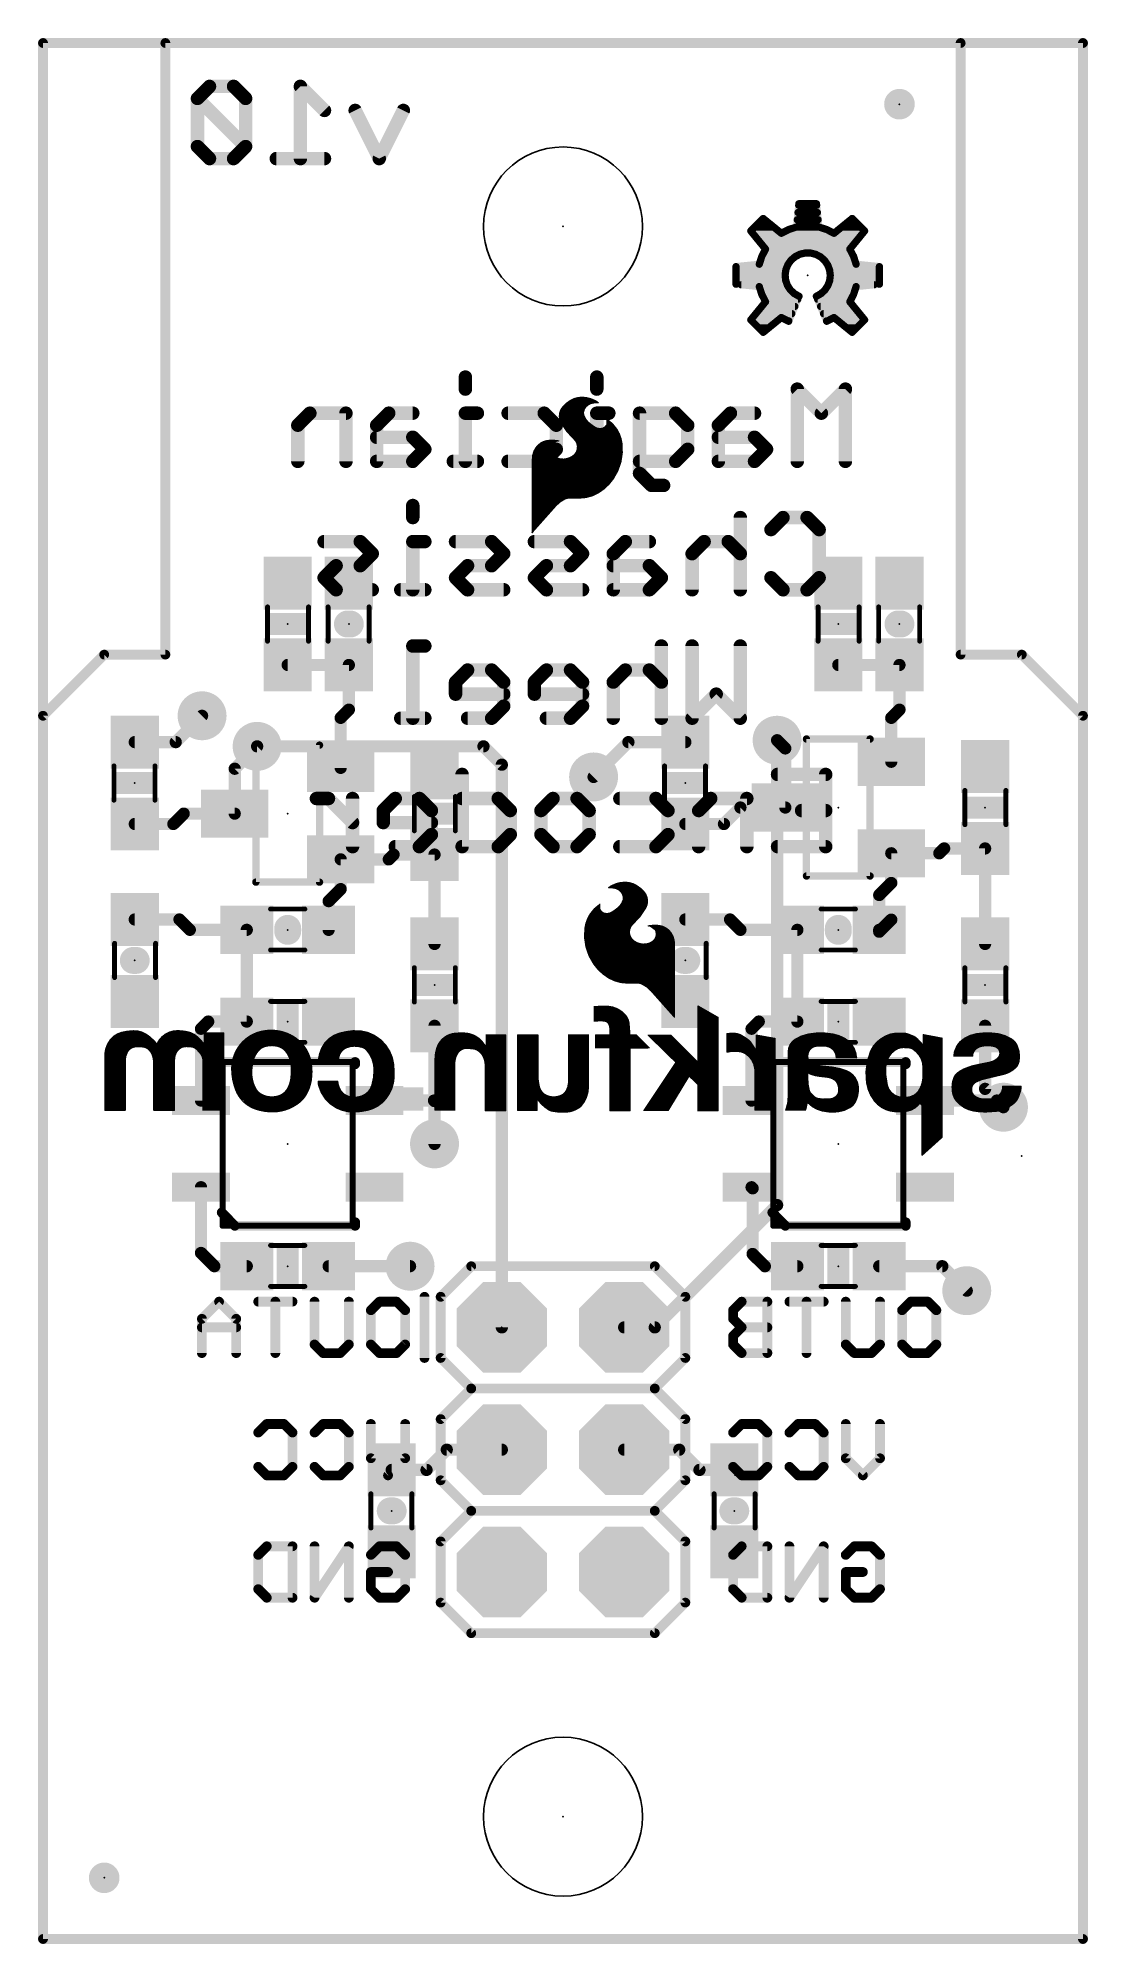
# Model space of a CAD drawing. Extents: x -57.1 to 21.7, y -10.2 to 39.5.
# Drawn here: x -0.1 to 21.69, y -0.1 to 39.47 of the extents above; entities outside this region: 1.
import ezdxf

# ---------------------------------------------------------------- set-up
doc = ezdxf.new("R2010")
doc.units = 0
for name, color, linetype in [('1', 12, 'CONTINUOUS'), ('16', 132, 'CONTINUOUS'), ('17', 110, 'CONTINUOUS'), ('18', 110, 'CONTINUOUS'), ('20', 53, 'CONTINUOUS'), ('21', 53, 'CONTINUOUS'), ('22', 53, 'CONTINUOUS'), ('23', 53, 'CONTINUOUS'), ('24', 53, 'CONTINUOUS'), ('51', 53, 'CONTINUOUS')]:
    doc.layers.add(name, color=color, linetype=linetype)

# ---------------------------------------------------------------- blocks, each defined once
blk = doc.blocks.new('RECT')
blk.add_solid([(-0.5, -0.5), (0.5, -0.5), (-0.5, 0.5), (0.5, 0.5)])
blk = doc.blocks.new('PIE')
at = {"const_width": 0.5}
blk.add_lwpolyline([(0, -0.25, 1), (0, 0.25, 1), (0, -0.25)], format="xyb", dxfattribs=at)
blk = doc.blocks.new('OCTAGONP')
at = {"const_width": 0.5}
blk.add_lwpolyline([(-0.25, -0.1036), (-0.25, 0.1036), (-0.1036, 0.25), (0.1036, 0.25), (0.25, 0.1036), (0.25, -0.1036), (0.1036, -0.25), (-0.1036, -0.25), (-0.25, -0.1036), (-0.25, 0.1036)], dxfattribs=at)
blk = doc.blocks.new('ROUNDV')
at = {"const_width": 0.5}
blk.add_lwpolyline([(0, -0.25, 1), (0, 0.25, 1), (0, -0.25)], format="xyb", dxfattribs=at)

msp = doc.modelspace()

# ---------------------------------------------------------------- linework, layer by layer
at = {"layer": '1'}
for points, const_width in [([(0, 39.37), (21.59, 39.37)], 0.2032), ([(0, 0), (0, 39.37)], 0.2032), ([(21.59, 39.37), (21.59, 0)], 0.2032), ([(5.08, 26.455), (6.35, 26.455)], 0.254), ([(6.35, 26.455), (6.35, 25.527)], 0.254), ([(16.51, 26.455), (17.78, 26.455)], 0.254), ([(17.78, 26.455), (17.78, 25.527)], 0.254), ([(2.755, 24.853), (3.302, 25.4)], 0.254), ([(6.18, 25.357), (6.223, 25.4)], 0.254), ([(6.18, 24.318), (6.18, 25.357)], 0.254), ([(6.2865, 25.4635), (6.223, 25.4)], 0.254), ([(6.35, 25.527), (6.2865, 25.4635)], 0.254), ([(17.78, 25.527), (17.61, 25.357)], 0.254), ([(17.61, 24.445), (17.61, 25.357)], 0.254), ([(1.905, 24.853), (2.755, 24.853)], 0.254), ([(12.153, 24.853), (11.43, 24.13)], 0.254), ([(13.335, 24.853), (12.153, 24.853)], 0.254), ([(15.41, 24.722), (15.24, 24.892)], 0.254), ([(3.98, 24.3), (4.445, 24.765)], 0.254), ([(15.41, 23.495), (15.41, 24.722)], 0.254), ([(3.98, 23.368), (3.98, 24.3)], 0.254), ([(2.706, 23.153), (2.921, 23.368)], 0.254), ([(2.921, 23.368), (3.98, 23.368)], 0.254), ([(14.136, 23.153), (14.478, 23.495)], 0.254), ([(15.41, 23.495), (14.478, 23.495)], 0.254), ([(1.905, 23.153), (2.706, 23.153)], 0.254), ([(13.335, 23.153), (14.136, 23.153)], 0.254), ([(7.178, 22.418), (7.278, 22.518)], 0.254), ([(8.128, 22.518), (7.278, 22.518)], 0.254), ([(8.128, 20.662), (8.128, 22.518)], 0.254), ([(17.61, 22.545), (18.608, 22.545)], 0.254), ([(17.61, 22.545), (17.61, 21.928)], 0.254), ([(18.608, 22.545), (18.708, 22.645)], 0.254), ([(19.558, 22.645), (18.708, 22.645)], 0.254), ([(19.558, 22.645), (19.558, 20.662)], 0.254), ([(6.18, 22.418), (7.178, 22.418)], 0.254), ([(6.18, 22.418), (6.18, 21.801)], 0.254), ([(5.93, 21.551), (6.096, 21.717)], 0.254), ([(6.18, 21.801), (6.096, 21.717)], 0.254), ([(17.36, 21.678), (17.61, 21.928)], 0.254), ([(17.36, 20.955), (17.36, 21.678)], 0.254), ([(5.93, 20.955), (5.93, 21.551)], 0.254), ([(1.905, 21.17), (2.833, 21.17)], 0.254), ([(2.833, 21.17), (3.048, 20.955)], 0.254), ([(3.048, 20.955), (4.23, 20.955)], 0.254), ([(4.23, 20.955), (4.23, 19.05)], 0.254), ([(13.335, 21.17), (14.263, 21.17)], 0.254), ([(14.263, 21.17), (14.478, 20.955)], 0.254), ([(14.478, 20.955), (15.66, 20.955)], 0.254), ([(15.66, 20.955), (15.66, 19.05)], 0.254), ([(17.36, 20.916), (17.61, 21.166)], 0.254), ([(17.36, 20.955), (17.36, 20.916)], 0.254), ([(3.28, 18.901), (3.429, 19.05)], 0.254), ([(3.28, 17.41), (3.28, 18.901)], 0.254), ([(3.429, 19.05), (4.23, 19.05)], 0.254), ([(8.128, 18.962), (8.128, 17.399)], 0.254), ([(14.71, 18.901), (14.859, 19.05)], 0.254), ([(14.71, 17.41), (14.71, 18.901)], 0.254), ([(14.859, 19.05), (15.66, 19.05)], 0.254), ([(19.558, 18.962), (19.558, 17.653)], 0.254), ([(6.88, 17.41), (8.117, 17.41)], 0.254), ([(8.117, 17.41), (8.128, 17.399)], 0.254), ([(8.128, 17.399), (8.128, 16.51)], 0.254), ([(18.31, 17.41), (19.801, 17.41)], 0.254), ([(19.558, 17.653), (19.939, 17.272)], 0.254), ([(19.801, 17.41), (19.939, 17.272)], 0.254), ([(3.28, 15.61), (3.28, 14.246)], 0.254), ([(14.732, 15.588), (14.71, 15.61)], 0.254), ([(14.732, 14.224), (14.732, 15.588)], 0.254), ([(3.556, 13.97), (3.28, 14.246)], 0.254), ([(14.986, 13.97), (14.732, 14.224)], 0.254), ([(4.23, 13.97), (3.556, 13.97)], 0.254), ([(5.93, 13.97), (7.62, 13.97)], 0.254), ([(15.66, 13.97), (14.986, 13.97)], 0.254), ([(17.36, 13.97), (18.669, 13.97)], 0.254), ([(18.669, 13.97), (19.177, 13.462)], 0.254), ([(7.962, 9.74), (8.382, 10.16)], 0.254), ([(8.382, 10.16), (9.525, 10.16)], 0.254), ([(13.208, 10.16), (12.065, 10.16)], 0.254), ([(13.628, 9.74), (13.208, 10.16)], 0.254), ([(7.239, 9.74), (7.962, 9.74)], 0.254), ([(14.351, 9.74), (13.628, 9.74)], 0.254), ([(21.59, 0), (0, 0)], 0.2032)]:
    msp.add_lwpolyline(points, dxfattribs=dict(at, const_width=const_width))
for points, const_width in [([(0, 39.4208, 1), (0, 39.3192)], 0.1016), ([(0.0508, 39.37, 1), (-0.0508, 39.37)], 0.1016), ([(21.6408, 39.37, 1), (21.5392, 39.37)], 0.1016), ([(21.59, 39.3192, 1), (21.59, 39.4208)], 0.1016), ([(5.08, 26.5185, 1), (5.08, 26.3915)], 0.127), ([(6.4135, 26.455, 1), (6.2865, 26.455)], 0.127), ([(6.35, 26.3915, 1), (6.35, 26.5185)], 0.127), ([(16.51, 26.5185, 1), (16.51, 26.3915)], 0.127), ([(17.8435, 26.455, 1), (17.7165, 26.455)], 0.127), ([(17.78, 26.3915, 1), (17.78, 26.5185)], 0.127), ([(3.3469, 25.3551, 1), (3.2571, 25.4449)], 0.127), ([(6.2435, 25.357, 1), (6.1165, 25.357)], 0.127), ([(6.1351, 25.4019, 1), (6.2249, 25.3121)], 0.127), ([(6.1781, 25.4449, 1), (6.2679, 25.3551)], 0.127), ([(6.2679, 25.3551, 1), (6.1781, 25.4449)], 0.127), ([(6.2416, 25.5084, 1), (6.3314, 25.4186)], 0.127), ([(6.3314, 25.4186, 1), (6.2416, 25.5084)], 0.127), ([(6.2865, 25.527, 1), (6.4135, 25.527)], 0.127), ([(6.3949, 25.4821, 1), (6.3051, 25.5719)], 0.127), ([(17.6735, 25.357, 1), (17.5465, 25.357)], 0.127), ([(17.5651, 25.4019, 1), (17.6549, 25.3121)], 0.127), ([(17.7165, 25.527, 1), (17.8435, 25.527)], 0.127), ([(17.8249, 25.4821, 1), (17.7351, 25.5719)], 0.127), ([(1.905, 24.9165, 1), (1.905, 24.7895)], 0.127), ([(2.7101, 24.8979, 1), (2.7999, 24.8081)], 0.127), ([(2.755, 24.7895, 1), (2.755, 24.9165)], 0.127), ([(12.153, 24.9165, 1), (12.153, 24.7895)], 0.127), ([(12.1979, 24.8081, 1), (12.1081, 24.8979)], 0.127), ([(13.335, 24.7895, 1), (13.335, 24.9165)], 0.127), ([(15.2849, 24.9369, 1), (15.1951, 24.8471)], 0.127), ([(4.4899, 24.7201, 1), (4.4001, 24.8099)], 0.127), ([(15.4735, 24.722, 1), (15.3465, 24.722)], 0.127), ([(15.3651, 24.6771, 1), (15.4549, 24.7669)], 0.127), ([(4.0435, 24.3, 1), (3.9165, 24.3)], 0.127), ([(3.9351, 24.3449, 1), (4.0249, 24.2551)], 0.127), ([(6.1165, 24.318, 1), (6.2435, 24.318)], 0.127), ([(11.3851, 24.1749, 1), (11.4749, 24.0851)], 0.127), ([(17.5465, 24.445, 1), (17.6735, 24.445)], 0.127), ([(2.921, 23.4315, 1), (2.921, 23.3045)], 0.127), ([(2.9659, 23.3231, 1), (2.8761, 23.4129)], 0.127), ([(3.9165, 23.368, 1), (4.0435, 23.368)], 0.127), ([(3.98, 23.3045, 1), (3.98, 23.4315)], 0.127), ([(14.478, 23.5585, 1), (14.478, 23.4315)], 0.127), ([(14.5229, 23.4501, 1), (14.4331, 23.5399)], 0.127), ([(15.3465, 23.495, 1), (15.4735, 23.495)], 0.127), ([(15.41, 23.4315, 1), (15.41, 23.5585)], 0.127), ([(1.905, 23.2165, 1), (1.905, 23.0895)], 0.127), ([(2.6611, 23.1979, 1), (2.7509, 23.1081)], 0.127), ([(2.706, 23.0895, 1), (2.706, 23.2165)], 0.127), ([(13.335, 23.2165, 1), (13.335, 23.0895)], 0.127), ([(14.0911, 23.1979, 1), (14.1809, 23.1081)], 0.127), ([(14.136, 23.0895, 1), (14.136, 23.2165)], 0.127), ([(7.278, 22.5815, 1), (7.278, 22.4545)], 0.127), ([(7.3229, 22.4731, 1), (7.2331, 22.5629)], 0.127), ([(8.1915, 22.518, 1), (8.0645, 22.518)], 0.127), ([(8.128, 22.4545, 1), (8.128, 22.5815)], 0.127), ([(17.61, 22.6085, 1), (17.61, 22.4815)], 0.127), ([(17.6735, 22.545, 1), (17.5465, 22.545)], 0.127), ([(18.5631, 22.5899, 1), (18.6529, 22.5001)], 0.127), ([(18.608, 22.4815, 1), (18.608, 22.6085)], 0.127), ([(18.708, 22.7085, 1), (18.708, 22.5815)], 0.127), ([(18.7529, 22.6001, 1), (18.6631, 22.6899)], 0.127), ([(19.6215, 22.645, 1), (19.4945, 22.645)], 0.127), ([(19.558, 22.5815, 1), (19.558, 22.7085)], 0.127), ([(6.18, 22.4815, 1), (6.18, 22.3545)], 0.127), ([(6.2435, 22.418, 1), (6.1165, 22.418)], 0.127), ([(7.1331, 22.4629, 1), (7.2229, 22.3731)], 0.127), ([(7.178, 22.3545, 1), (7.178, 22.4815)], 0.127), ([(6.0511, 21.7619, 1), (6.1409, 21.6721)], 0.127), ([(6.1409, 21.6721, 1), (6.0511, 21.7619)], 0.127), ([(6.1165, 21.801, 1), (6.2435, 21.801)], 0.127), ([(6.2249, 21.7561, 1), (6.1351, 21.8459)], 0.127), ([(17.4235, 21.678, 1), (17.2965, 21.678)], 0.127), ([(17.3151, 21.7229, 1), (17.4049, 21.6331)], 0.127), ([(17.5465, 21.928, 1), (17.6735, 21.928)], 0.127), ([(17.6549, 21.8831, 1), (17.5651, 21.9729)], 0.127), ([(5.9935, 21.551, 1), (5.8665, 21.551)], 0.127), ([(5.8851, 21.5959, 1), (5.9749, 21.5061)], 0.127), ([(1.905, 21.2335, 1), (1.905, 21.1065)], 0.127), ([(2.8779, 21.2149, 1), (2.7881, 21.1251)], 0.127), ([(2.833, 21.1065, 1), (2.833, 21.2335)], 0.127), ([(3.048, 21.0185, 1), (3.048, 20.8915)], 0.127), ([(3.0031, 20.9101, 1), (3.0929, 20.9999)], 0.127), ([(4.2935, 20.955, 1), (4.1665, 20.955)], 0.127), ([(4.23, 20.8915, 1), (4.23, 21.0185)], 0.127), ([(5.8665, 20.955, 1), (5.9935, 20.955)], 0.127), ([(13.335, 21.2335, 1), (13.335, 21.1065)], 0.127), ([(14.3079, 21.2149, 1), (14.2181, 21.1251)], 0.127), ([(14.263, 21.1065, 1), (14.263, 21.2335)], 0.127), ([(14.478, 21.0185, 1), (14.478, 20.8915)], 0.127), ([(14.4331, 20.9101, 1), (14.5229, 20.9999)], 0.127), ([(15.7235, 20.955, 1), (15.5965, 20.955)], 0.127), ([(15.66, 20.8915, 1), (15.66, 21.0185)], 0.127), ([(17.4235, 20.955, 1), (17.2965, 20.955)], 0.127), ([(17.3151, 20.9609, 1), (17.4049, 20.8711)], 0.127), ([(17.2965, 20.955, 1), (17.4235, 20.955)], 0.127), ([(17.2965, 20.916, 1), (17.4235, 20.916)], 0.127), ([(17.6549, 21.1211, 1), (17.5651, 21.2109)], 0.127), ([(8.0645, 20.662, 1), (8.1915, 20.662)], 0.127), ([(19.4945, 20.662, 1), (19.6215, 20.662)], 0.127), ([(3.3435, 18.901, 1), (3.2165, 18.901)], 0.127), ([(3.2351, 18.9459, 1), (3.3249, 18.8561)], 0.127), ([(3.429, 19.1135, 1), (3.429, 18.9865)], 0.127), ([(3.4739, 19.0051, 1), (3.3841, 19.0949)], 0.127), ([(4.1665, 19.05, 1), (4.2935, 19.05)], 0.127), ([(4.23, 18.9865, 1), (4.23, 19.1135)], 0.127), ([(8.1915, 18.962, 1), (8.0645, 18.962)], 0.127), ([(14.7735, 18.901, 1), (14.6465, 18.901)], 0.127), ([(14.6651, 18.9459, 1), (14.7549, 18.8561)], 0.127), ([(14.859, 19.1135, 1), (14.859, 18.9865)], 0.127), ([(14.9039, 19.0051, 1), (14.8141, 19.0949)], 0.127), ([(15.5965, 19.05, 1), (15.7235, 19.05)], 0.127), ([(15.66, 18.9865, 1), (15.66, 19.1135)], 0.127), ([(19.6215, 18.962, 1), (19.4945, 18.962)], 0.127), ([(3.2165, 17.41, 1), (3.3435, 17.41)], 0.127), ([(6.88, 17.4735, 1), (6.88, 17.3465)], 0.127), ([(8.1619, 17.4549, 1), (8.0721, 17.3651)], 0.127), ([(8.1915, 17.399, 1), (8.0645, 17.399)], 0.127), ([(8.0645, 17.399, 1), (8.1915, 17.399)], 0.127), ([(8.0831, 17.3541, 1), (8.1729, 17.4439)], 0.127), ([(8.117, 17.3465, 1), (8.117, 17.4735)], 0.127), ([(14.6465, 17.41, 1), (14.7735, 17.41)], 0.127), ([(18.31, 17.4735, 1), (18.31, 17.3465)], 0.127), ([(19.6029, 17.6979, 1), (19.5131, 17.6081)], 0.127), ([(19.4945, 17.653, 1), (19.6215, 17.653)], 0.127), ([(19.8459, 17.4549, 1), (19.7561, 17.3651)], 0.127), ([(19.801, 17.3465, 1), (19.801, 17.4735)], 0.127), ([(19.8941, 17.2271, 1), (19.9839, 17.3169)], 0.127), ([(19.8941, 17.2271, 1), (19.9839, 17.3169)], 0.127), ([(8.0645, 16.51, 1), (8.1915, 16.51)], 0.127), ([(3.3435, 15.61, 1), (3.2165, 15.61)], 0.127), ([(14.7549, 15.6549, 1), (14.6651, 15.5651)], 0.127), ([(14.7955, 15.588, 1), (14.6685, 15.588)], 0.127), ([(14.6871, 15.5431, 1), (14.7769, 15.6329)], 0.127), ([(3.3249, 14.2909, 1), (3.2351, 14.2011)], 0.127), ([(3.2165, 14.246, 1), (3.3435, 14.246)], 0.127), ([(14.7769, 14.2689, 1), (14.6871, 14.1791)], 0.127), ([(14.6685, 14.224, 1), (14.7955, 14.224)], 0.127), ([(3.556, 14.0335, 1), (3.556, 13.9065)], 0.127), ([(3.5111, 13.9251, 1), (3.6009, 14.0149)], 0.127), ([(4.23, 13.9065, 1), (4.23, 14.0335)], 0.127), ([(5.93, 14.0335, 1), (5.93, 13.9065)], 0.127), ([(7.62, 13.9065, 1), (7.62, 14.0335)], 0.127), ([(14.986, 14.0335, 1), (14.986, 13.9065)], 0.127), ([(14.9411, 13.9251, 1), (15.0309, 14.0149)], 0.127), ([(15.66, 13.9065, 1), (15.66, 14.0335)], 0.127), ([(17.36, 14.0335, 1), (17.36, 13.9065)], 0.127), ([(18.7139, 14.0149, 1), (18.6241, 13.9251)], 0.127), ([(18.669, 13.9065, 1), (18.669, 14.0335)], 0.127), ([(19.1321, 13.4171, 1), (19.2219, 13.5069)], 0.127), ([(8.382, 10.2235, 1), (8.382, 10.0965)], 0.127), ([(8.4269, 10.1151, 1), (8.3371, 10.2049)], 0.127), ([(9.525, 10.0965, 1), (9.525, 10.2235)], 0.127), ([(12.065, 10.2235, 1), (12.065, 10.0965)], 0.127), ([(13.2529, 10.2049, 1), (13.1631, 10.1151)], 0.127), ([(13.208, 10.0965, 1), (13.208, 10.2235)], 0.127), ([(7.239, 9.8035, 1), (7.239, 9.6765)], 0.127), ([(7.9171, 9.7849, 1), (8.0069, 9.6951)], 0.127), ([(7.962, 9.6765, 1), (7.962, 9.8035)], 0.127), ([(13.628, 9.8035, 1), (13.628, 9.6765)], 0.127), ([(13.5831, 9.6951, 1), (13.6729, 9.7849)], 0.127), ([(14.351, 9.6765, 1), (14.351, 9.8035)], 0.127), ([(0, 0.0508, 1), (0, -0.0508)], 0.1016), ([(-0.0508, 0, 1), (0.0508, 0)], 0.1016), ([(21.5392, 0, 1), (21.6408, 0)], 0.1016), ([(21.59, -0.0508, 1), (21.59, 0.0508)], 0.1016)]:
    msp.add_lwpolyline(points, format="xyb", dxfattribs=dict(at, const_width=const_width))
at = {"layer": '16'}
for points, const_width in [([(0, 39.37), (21.59, 39.37)], 0.2032), ([(0, 0), (0, 39.37)], 0.2032), ([(21.59, 39.37), (21.59, 0)], 0.2032), ([(3.456, 38.4696), (3.2061, 38.2196)], 0.2794), ([(3.956, 38.4696), (3.456, 38.4696)], 0.2794), ([(4.206, 38.2196), (3.956, 38.4696)], 0.2794), ([(5.8431, 37.9696), (5.3432, 38.4696)], 0.2794), ([(5.3432, 38.4696), (5.3432, 36.9697)], 0.2794), ([(3.2061, 38.2196), (3.2061, 37.2197)], 0.2794), ([(4.206, 37.2197), (3.2061, 38.2196)], 0.2794), ([(4.206, 37.2197), (4.206, 38.2196)], 0.2794), ([(6.9803, 36.9697), (6.4804, 37.9696)], 0.2794), ([(7.4803, 37.9696), (6.9803, 36.9697)], 0.2794), ([(3.2061, 37.2197), (3.456, 36.9697)], 0.2794), ([(3.956, 36.9697), (4.206, 37.2197)], 0.2794), ([(3.456, 36.9697), (3.956, 36.9697)], 0.2794), ([(5.8431, 36.9697), (4.8432, 36.9697)], 0.2794), ([(15.24, 24.892), (15.24, 15.24)], 0.254), ([(4.445, 24.765), (9.144, 24.765)], 0.254), ([(9.144, 24.765), (9.525, 24.384)], 0.254), ([(9.525, 24.384), (9.525, 12.7)], 0.254), ([(15.24, 15.24), (12.7, 12.7)], 0.254), ([(12.7, 12.7), (12.065, 12.7)], 0.254), ([(21.59, 0), (0, 0)], 0.2032)]:
    msp.add_lwpolyline(points, dxfattribs=dict(at, const_width=const_width))
for points, const_width in [([(0, 39.4208, 1), (0, 39.3192)], 0.1016), ([(0.0508, 39.37, 1), (-0.0508, 39.37)], 0.1016), ([(21.6408, 39.37, 1), (21.5392, 39.37)], 0.1016), ([(21.59, 39.3192, 1), (21.59, 39.4208)], 0.1016), ([(3.456, 38.5394, 1), (3.456, 38.3997)], 0.1397), ([(3.5054, 38.4202, 1), (3.4067, 38.519)], 0.1397), ([(4.0054, 38.519, 1), (3.9066, 38.4202)], 0.1397), ([(3.956, 38.3997, 1), (3.956, 38.5394)], 0.1397), ([(5.413, 38.4696, 1), (5.2733, 38.4696)], 0.1397), ([(5.3926, 38.519, 1), (5.2938, 38.4202)], 0.1397), ([(3.2759, 38.2196, 1), (3.1362, 38.2196)], 0.1397), ([(3.2555, 38.269, 1), (3.1567, 38.1702)], 0.1397), ([(3.1567, 38.269, 1), (3.2555, 38.1702)], 0.1397), ([(4.2758, 38.2196, 1), (4.1361, 38.2196)], 0.1397), ([(4.1566, 38.1702, 1), (4.2554, 38.269)], 0.1397), ([(5.7938, 37.9202, 1), (5.8925, 38.019)], 0.1397), ([(6.5429, 38.0009, 1), (6.4179, 37.9384)], 0.1397), ([(7.5428, 37.9384, 1), (7.4178, 38.0009)], 0.1397), ([(3.2555, 37.2691, 1), (3.1567, 37.1703)], 0.1397), ([(3.1362, 37.2197, 1), (3.2759, 37.2197)], 0.1397), ([(4.1361, 37.2197, 1), (4.2758, 37.2197)], 0.1397), ([(4.2554, 37.1703, 1), (4.1566, 37.2691)], 0.1397), ([(4.1566, 37.1703, 1), (4.2554, 37.2691)], 0.1397), ([(3.456, 37.0396, 1), (3.456, 36.8999)], 0.1397), ([(3.4067, 36.9203, 1), (3.5054, 37.0191)], 0.1397), ([(3.9066, 37.0191, 1), (4.0054, 36.9203)], 0.1397), ([(3.956, 36.8999, 1), (3.956, 37.0396)], 0.1397), ([(4.8432, 37.0396, 1), (4.8432, 36.8999)], 0.1397), ([(5.2733, 36.9697, 1), (5.413, 36.9697)], 0.1397), ([(5.8431, 36.8999, 1), (5.8431, 37.0396)], 0.1397), ([(6.9179, 37.0009, 1), (7.0428, 36.9385)], 0.1397), ([(6.9179, 36.9385, 1), (7.0428, 37.0009)], 0.1397), ([(15.3035, 24.892, 1), (15.1765, 24.892)], 0.127), ([(4.445, 24.8285, 1), (4.445, 24.7015)], 0.127), ([(9.1889, 24.8099, 1), (9.0991, 24.7201)], 0.127), ([(9.144, 24.7015, 1), (9.144, 24.8285)], 0.127), ([(9.5885, 24.384, 1), (9.4615, 24.384)], 0.127), ([(9.4801, 24.3391, 1), (9.5699, 24.4289)], 0.127), ([(15.1765, 15.24, 1), (15.3035, 15.24)], 0.127), ([(15.2849, 15.1951, 1), (15.1951, 15.2849)], 0.127), ([(9.4615, 12.7, 1), (9.5885, 12.7)], 0.127), ([(12.065, 12.7635, 1), (12.065, 12.6365)], 0.127), ([(12.6551, 12.7449, 1), (12.7449, 12.6551)], 0.127), ([(12.7, 12.6365, 1), (12.7, 12.7635)], 0.127), ([(0, 0.0508, 1), (0, -0.0508)], 0.1016), ([(-0.0508, 0, 1), (0.0508, 0)], 0.1016), ([(21.5392, 0, 1), (21.6408, 0)], 0.1016), ([(21.59, -0.0508, 1), (21.59, 0.0508)], 0.1016)]:
    msp.add_lwpolyline(points, format="xyb", dxfattribs=dict(at, const_width=const_width))
at = {"layer": '20', "const_width": 0.2032}
for points in [[(2.54, 26.67), (2.54, 39.37)], [(2.54, 39.37), (19.05, 39.37)], [(19.05, 39.37), (19.05, 26.67)], [(0, 25.4), (1.27, 26.67)], [(1.27, 26.67), (2.54, 26.67)], [(19.05, 26.67), (20.32, 26.67)], [(20.32, 26.67), (21.59, 25.4)], [(0, 0), (0, 25.4)], [(21.59, 25.4), (21.59, 0)], [(21.59, 0), (0, 0)]]:
    msp.add_lwpolyline(points, dxfattribs=at)
at = {"layer": '20', "const_width": 0.1016}
for points in [[(2.5908, 39.37, 1), (2.4892, 39.37)], [(2.54, 39.4208, 1), (2.54, 39.3192)], [(19.1008, 39.37, 1), (18.9992, 39.37)], [(19.05, 39.3192, 1), (19.05, 39.4208)], [(1.27, 26.7208, 1), (1.27, 26.6192)], [(1.3059, 26.6341, 1), (1.2341, 26.7059)], [(2.4892, 26.67, 1), (2.5908, 26.67)], [(2.54, 26.6192, 1), (2.54, 26.7208)], [(19.05, 26.7208, 1), (19.05, 26.6192)], [(18.9992, 26.67, 1), (19.1008, 26.67)], [(20.3559, 26.7059, 1), (20.2841, 26.6341)], [(20.32, 26.6192, 1), (20.32, 26.7208)], [(0.0508, 25.4, 1), (-0.0508, 25.4)], [(-0.0359, 25.4359, 1), (0.0359, 25.3641)], [(21.6408, 25.4, 1), (21.5392, 25.4)], [(21.5541, 25.3641, 1), (21.6259, 25.4359)], [(0, 0.0508, 1), (0, -0.0508)], [(-0.0508, 0, 1), (0.0508, 0)], [(21.5392, 0, 1), (21.6408, 0)], [(21.59, -0.0508, 1), (21.59, 0.0508)]]:
    msp.add_lwpolyline(points, format="xyb", dxfattribs=at)
at = {"layer": '20'}
for centre in [(10.795, 35.56), (10.795, 2.54)]:
    msp.add_circle(centre, 1.651, dxfattribs=at)
at = {"layer": '21'}
for points, const_width in [([(10.7277, 31.6941), (10.7191, 31.6204)], 0.0254), ([(10.7224, 31.6484), (11.2259, 31.6484)], 0.0254), ([(10.7253, 31.6738), (11.2208, 31.6738)], 0.0254), ([(10.7545, 31.7633), (10.7277, 31.6941)], 0.0254), ([(10.7297, 31.6992), (11.2214, 31.6992)], 0.0254), ([(10.7395, 31.7246), (11.2264, 31.7246)], 0.0254), ([(10.7493, 31.75), (11.234, 31.75)], 0.0254), ([(10.7976, 31.8237), (10.7545, 31.7633)], 0.0254), ([(10.7631, 31.7754), (11.2452, 31.7754)], 0.0254), ([(10.7812, 31.8008), (11.261, 31.8008)], 0.0254), ([(10.8672, 31.8896), (10.7976, 31.8237)], 0.0254), ([(10.8002, 31.8262), (11.2826, 31.8262)], 0.0254), ([(10.8271, 31.8516), (11.3097, 31.8516)], 0.0254), ([(10.8539, 31.877), (11.3568, 31.877)], 0.0254), ([(10.9449, 31.9456), (10.8672, 31.8896)], 0.0254), ([(10.885, 31.9024), (11.524, 31.9024)], 0.0254), ([(10.9202, 31.9278), (11.4914, 31.9278)], 0.0254), ([(11.0229, 31.9844), (10.9449, 31.9456)], 0.0254), ([(10.9602, 31.9532), (11.4417, 31.9532)], 0.0254), ([(11.0112, 31.9786), (11.3831, 31.9786)], 0.0254), ([(11.1069, 32.0076), (11.0229, 31.9844)], 0.0254), ([(11.094, 32.004), (11.2904, 32.004)], 0.0254), ([(11.1938, 32.0142), (11.1069, 32.0076)], 0.0254), ([(11.2839, 32.0057), (11.1938, 32.0142)], 0.0254), ([(11.2204, 31.676), (11.2218, 31.7094)], 0.0254), ([(11.2269, 31.6433), (11.2204, 31.676)], 0.0254), ([(11.2218, 31.7094), (11.2384, 31.7644)], 0.0254), ([(11.2384, 31.7644), (11.2687, 31.8133)], 0.0254), ([(11.2687, 31.8133), (11.3107, 31.8525)], 0.0254), ([(11.3716, 31.9837), (11.2839, 32.0057)], 0.0254), ([(11.3107, 31.8525), (11.3615, 31.8795)], 0.0254), ([(11.3615, 31.8795), (11.4127, 31.894)], 0.0254), ([(11.3945, 31.9735), (11.3716, 31.9837)], 0.0254), ([(11.4301, 31.9583), (11.3945, 31.9735)], 0.0254), ([(11.4127, 31.894), (11.4656, 31.8999)], 0.0254), ([(11.4805, 31.9362), (11.4301, 31.9583)], 0.0254), ([(11.4656, 31.8999), (11.5266, 31.8999)], 0.0254), ([(11.524, 31.9024), (11.4805, 31.9362)], 0.0254), ([(11.5265, 31.8999), (11.524, 31.9024)], 0.0254), ([(11.5266, 31.8999), (11.5265, 31.8999)], 0.0254), ([(10.7191, 31.6204), (10.729, 31.5469)], 0.0254), ([(10.7194, 31.623), (11.2354, 31.623)], 0.0254), ([(10.7222, 31.5976), (11.246, 31.5976)], 0.0254), ([(10.7256, 31.5722), (11.2605, 31.5722)], 0.0254), ([(10.729, 31.5469), (10.757, 31.4782)], 0.0254), ([(10.7291, 31.5468), (11.2762, 31.5468)], 0.0254), ([(10.7394, 31.5214), (11.2973, 31.5214)], 0.0254), ([(10.7498, 31.496), (11.3209, 31.496)], 0.0254), ([(10.757, 31.4782), (10.8756, 31.3024)], 0.0254), ([(10.7621, 31.4706), (11.3505, 31.4706)], 0.0254), ([(10.7793, 31.4452), (11.3845, 31.4452)], 0.0254), ([(10.7964, 31.4198), (11.4197, 31.4198)], 0.0254), ([(10.8135, 31.3944), (11.4578, 31.3944)], 0.0254), ([(10.8307, 31.369), (11.5224, 31.369)], 0.0254), ([(10.8478, 31.3436), (11.9168, 31.3436)], 0.0254), ([(10.8649, 31.3182), (11.9304, 31.3182)], 0.0254), ([(10.8756, 31.3024), (11.0211, 31.148)], 0.0254), ([(10.8846, 31.2928), (11.9441, 31.2928)], 0.0254), ([(10.9086, 31.2674), (11.9577, 31.2674)], 0.0254), ([(11.2484, 31.5918), (11.2269, 31.6433)], 0.0254), ([(11.2777, 31.5443), (11.2484, 31.5918)], 0.0254), ([(11.314, 31.5019), (11.2777, 31.5443)], 0.0254), ([(11.3564, 31.4655), (11.314, 31.5019)], 0.0254), ([(11.4478, 31.3995), (11.3564, 31.4655)], 0.0254), ([(11.4991, 31.3733), (11.4478, 31.3995)], 0.0254), ([(11.5557, 31.3629), (11.4991, 31.3733)], 0.0254), ([(11.6129, 31.369), (11.5557, 31.3629)], 0.0254), ([(11.6333, 31.3766), (11.6129, 31.369)], 0.0254), ([(11.6129, 31.369), (11.8985, 31.369)], 0.0254), ([(11.6722, 31.4034), (11.6333, 31.3766)], 0.0254), ([(11.6591, 31.3944), (11.8783, 31.3944)], 0.0254), ([(11.7018, 31.4401), (11.6722, 31.4034)], 0.0254), ([(11.6854, 31.4198), (11.858, 31.4198)], 0.0254), ([(11.7075, 31.4536), (11.7018, 31.4401)], 0.0254), ([(11.704, 31.4452), (11.8378, 31.4452)], 0.0254), ([(11.7095, 31.4681), (11.7075, 31.4536)], 0.0254), ([(11.8221, 31.4649), (11.7095, 31.557)], 0.0254), ([(11.7095, 31.557), (11.7095, 31.4681)], 0.0254), ([(11.7095, 31.5468), (11.722, 31.5468)], 0.0254), ([(11.7095, 31.5214), (11.753, 31.5214)], 0.0254), ([(11.7095, 31.496), (11.7841, 31.496)], 0.0254), ([(11.7095, 31.4706), (11.8151, 31.4706)], 0.0254), ([(11.9127, 31.3512), (11.8221, 31.4649)], 0.0254), ([(11.9628, 31.2578), (11.9127, 31.3512)], 0.0254), ([(11.9986, 31.158), (11.9628, 31.2578)], 0.0254), ([(10.1911, 30.8919), (10.1671, 30.812)], 0.0254), ([(10.1818, 30.861), (10.5539, 30.861)], 0.0254), ([(10.1894, 30.8864), (10.5453, 30.8864)], 0.0254), ([(10.2312, 30.9651), (10.1911, 30.8919)], 0.0254), ([(10.202, 30.9118), (10.5396, 30.9118)], 0.0254), ([(10.2159, 30.9372), (10.5388, 30.9372)], 0.0254), ([(10.2298, 30.9626), (10.5391, 30.9626)], 0.0254), ([(10.2782, 31.0201), (10.2312, 30.9651)], 0.0254), ([(10.2508, 30.988), (10.5447, 30.988)], 0.0254), ([(10.2725, 31.0134), (10.5527, 31.0134)], 0.0254), ([(10.3352, 31.0645), (10.2782, 31.0201)], 0.0254), ([(10.3022, 31.0388), (10.5749, 31.0388)], 0.0254), ([(10.3348, 31.0642), (10.6099, 31.0642)], 0.0254), ([(10.4, 31.0966), (10.3352, 31.0645)], 0.0254), ([(10.3859, 31.0896), (10.6449, 31.0896)], 0.0254), ([(10.4699, 31.115), (10.4, 31.0966)], 0.0254), ([(10.5639, 31.1224), (10.4699, 31.115)], 0.0254), ([(10.4699, 31.115), (10.6579, 31.115)], 0.0254), ([(10.5388, 30.9613), (10.5487, 31.0058)], 0.0254), ([(10.5388, 30.9157), (10.5388, 30.9613)], 0.0254), ([(10.5487, 30.8712), (10.5388, 30.9157)], 0.0254), ([(10.5487, 31.0058), (10.5577, 31.0229)], 0.0254), ([(10.5709, 30.8278), (10.5487, 30.8712)], 0.0254), ([(10.5577, 31.0229), (10.5715, 31.0363)], 0.0254), ([(10.6579, 31.115), (10.5639, 31.1224)], 0.0254), ([(10.5715, 31.0363), (10.6554, 31.0972)], 0.0254), ([(10.6554, 31.0972), (10.6711, 31.1056)], 0.0254), ([(10.7062, 31.1074), (10.6579, 31.115)], 0.0254), ([(10.6711, 31.1056), (10.6885, 31.1091)], 0.0254), ([(10.6885, 31.1091), (10.7062, 31.1074)], 0.0254), ([(10.9325, 31.242), (11.9685, 31.242)], 0.0254), ([(10.9564, 31.2166), (11.9776, 31.2166)], 0.0254), ([(10.9804, 31.1912), (11.9867, 31.1912)], 0.0254), ([(11.0043, 31.1658), (11.9958, 31.1658)], 0.0254), ([(11.0211, 31.148), (11.0594, 31.1031)], 0.0254), ([(11.0276, 31.1404), (12.0021, 31.1404)], 0.0254), ([(11.0714, 30.8771), (11.038, 30.8284)], 0.0254), ([(11.0492, 31.115), (12.0072, 31.115)], 0.0254), ([(11.0594, 31.1031), (11.0849, 31.0498)], 0.0254), ([(11.0604, 30.861), (12.0253, 30.861)], 0.0254), ([(11.0659, 31.0896), (12.0122, 31.0896)], 0.0254), ([(11.091, 30.9328), (11.0714, 30.8771)], 0.0254), ([(11.0747, 30.8864), (12.0245, 30.8864)], 0.0254), ([(11.078, 31.0642), (12.0173, 31.0642)], 0.0254), ([(11.0836, 30.9118), (12.0237, 30.9118)], 0.0254), ([(11.0849, 31.0498), (11.0956, 30.9917)], 0.0254), ([(11.0869, 31.0388), (12.0198, 31.0388)], 0.0254), ([(11.0956, 30.9917), (11.091, 30.9328)], 0.0254), ([(11.0914, 30.9372), (12.023, 30.9372)], 0.0254), ([(11.0916, 31.0134), (12.0206, 31.0134)], 0.0254), ([(11.0934, 30.9626), (12.0222, 30.9626)], 0.0254), ([(11.0953, 30.988), (12.0214, 30.988)], 0.0254), ([(11.9965, 30.6705), (12.0253, 30.8612)], 0.0254), ([(12.0193, 31.054), (11.9986, 31.158)], 0.0254), ([(12.0253, 30.8612), (12.0193, 31.054)], 0.0254), ([(10.1671, 30.812), (10.1601, 30.7289)], 0.0254), ([(10.1601, 30.7289), (10.1601, 29.2125)], 0.0254), ([(10.1601, 30.7086), (12.0022, 30.7086)], 0.0254), ([(10.1601, 30.6832), (11.9984, 30.6832)], 0.0254), ([(10.1601, 30.6578), (11.9921, 30.6578)], 0.0254), ([(10.1601, 30.6324), (11.9834, 30.6324)], 0.0254), ([(10.1601, 30.607), (11.9746, 30.607)], 0.0254), ([(10.1601, 30.5816), (11.9659, 30.5816)], 0.0254), ([(10.1601, 30.5562), (11.9571, 30.5562)], 0.0254), ([(10.1601, 30.5308), (11.9484, 30.5308)], 0.0254), ([(10.1601, 30.5054), (11.9396, 30.5054)], 0.0254), ([(10.1601, 30.48), (11.9291, 30.48)], 0.0254), ([(10.1605, 30.734), (10.7342, 30.734)], 0.0254), ([(10.1627, 30.7594), (10.6594, 30.7594)], 0.0254), ([(10.1648, 30.7848), (10.6172, 30.7848)], 0.0254), ([(10.1669, 30.8102), (10.5877, 30.8102)], 0.0254), ([(10.1741, 30.8356), (10.5669, 30.8356)], 0.0254), ([(10.6046, 30.7924), (10.5709, 30.8278)], 0.0254), ([(10.668, 30.7542), (10.6046, 30.7924)], 0.0254), ([(10.7388, 30.7326), (10.668, 30.7542)], 0.0254), ([(10.8128, 30.7289), (10.7388, 30.7326)], 0.0254), ([(10.8761, 30.739), (10.8128, 30.7289)], 0.0254), ([(10.8448, 30.734), (12.0061, 30.734)], 0.0254), ([(10.9368, 30.7595), (10.8761, 30.739)], 0.0254), ([(10.9365, 30.7594), (12.0099, 30.7594)], 0.0254), ([(10.9932, 30.7899), (10.9368, 30.7595)], 0.0254), ([(10.9837, 30.7848), (12.0138, 30.7848)], 0.0254), ([(11.038, 30.8284), (10.9932, 30.7899)], 0.0254), ([(11.0169, 30.8102), (12.0176, 30.8102)], 0.0254), ([(11.043, 30.8356), (12.0215, 30.8356)], 0.0254), ([(11.839, 30.32), (11.9337, 30.4881)], 0.0254), ([(11.9337, 30.4881), (11.9965, 30.6705)], 0.0254), ([(10.1601, 30.4546), (11.9148, 30.4546)], 0.0254), ([(10.1601, 30.4292), (11.9005, 30.4292)], 0.0254), ([(10.1601, 30.4038), (11.8862, 30.4038)], 0.0254), ([(10.1601, 30.3784), (11.8719, 30.3784)], 0.0254), ([(10.1601, 30.353), (11.8576, 30.353)], 0.0254), ([(10.1601, 30.3276), (11.8433, 30.3276)], 0.0254), ([(10.1601, 30.3022), (11.8248, 30.3022)], 0.0254), ([(10.1601, 30.2768), (11.8045, 30.2768)], 0.0254), ([(10.1601, 30.2514), (11.7842, 30.2514)], 0.0254), ([(10.1601, 30.226), (11.7639, 30.226)], 0.0254), ([(10.1601, 30.2006), (11.7413, 30.2006)], 0.0254), ([(10.1601, 30.1752), (11.7144, 30.1752)], 0.0254), ([(10.1601, 30.1498), (11.6874, 30.1498)], 0.0254), ([(10.1601, 30.1244), (11.6605, 30.1244)], 0.0254), ([(10.1601, 30.099), (11.6288, 30.099)], 0.0254), ([(10.1601, 30.0736), (11.5929, 30.0736)], 0.0254), ([(11.5317, 30.0304), (11.6474, 30.1121)], 0.0254), ([(11.6474, 30.1121), (11.7506, 30.2093)], 0.0254), ([(11.7506, 30.2093), (11.839, 30.32)], 0.0254), ([(10.1601, 30.0482), (11.5569, 30.0482)], 0.0254), ([(10.1601, 30.0228), (11.5161, 30.0228)], 0.0254), ([(10.1601, 29.9974), (11.464, 29.9974)], 0.0254), ([(10.1601, 29.972), (11.4119, 29.972)], 0.0254), ([(10.1601, 29.9466), (11.3234, 29.9466)], 0.0254), ([(10.1601, 29.9212), (11.1405, 29.9212)], 0.0254), ([(10.1601, 29.8958), (10.8271, 29.8958)], 0.0254), ([(10.1601, 29.8704), (10.7844, 29.8704)], 0.0254), ([(10.1601, 29.845), (10.7417, 29.845)], 0.0254), ([(10.1601, 29.8196), (10.7114, 29.8196)], 0.0254), ([(10.1601, 29.7942), (10.6837, 29.7942)], 0.0254), ([(10.1601, 29.7688), (10.656, 29.7688)], 0.0254), ([(10.1601, 29.2125), (10.6477, 29.7612)], 0.0254), ([(10.1601, 29.7434), (10.6319, 29.7434)], 0.0254), ([(10.1601, 29.718), (10.6093, 29.718)], 0.0254), ([(10.1601, 29.6926), (10.5867, 29.6926)], 0.0254), ([(10.1601, 29.6672), (10.5642, 29.6672)], 0.0254), ([(10.6477, 29.7612), (10.7345, 29.8407)], 0.0254), ([(10.7345, 29.8407), (10.8357, 29.9009)], 0.0254), ([(10.8357, 29.9009), (10.8729, 29.9144)], 0.0254), ([(10.8729, 29.9144), (10.9119, 29.9212)], 0.0254), ([(10.9119, 29.9212), (11.1405, 29.9212)], 0.0254), ([(11.1405, 29.9212), (11.2768, 29.9336)], 0.0254), ([(11.2768, 29.9336), (11.4087, 29.9704)], 0.0254), ([(11.4087, 29.9704), (11.5317, 30.0304)], 0.0254), ([(10.1601, 29.6418), (10.5416, 29.6418)], 0.0254), ([(10.1601, 29.6164), (10.519, 29.6164)], 0.0254), ([(10.1601, 29.591), (10.4965, 29.591)], 0.0254), ([(10.1601, 29.5656), (10.4739, 29.5656)], 0.0254), ([(10.1601, 29.5402), (10.4513, 29.5402)], 0.0254), ([(10.1601, 29.5148), (10.4287, 29.5148)], 0.0254), ([(10.1601, 29.4894), (10.4062, 29.4894)], 0.0254), ([(10.1601, 29.464), (10.3836, 29.464)], 0.0254), ([(10.1601, 29.4386), (10.361, 29.4386)], 0.0254), ([(10.1601, 29.4132), (10.3384, 29.4132)], 0.0254), ([(10.1601, 29.3878), (10.3159, 29.3878)], 0.0254), ([(10.1601, 29.3624), (10.2933, 29.3624)], 0.0254), ([(10.1601, 29.337), (10.2707, 29.337)], 0.0254), ([(10.1601, 29.3116), (10.2482, 29.3116)], 0.0254), ([(10.1601, 29.2862), (10.2256, 29.2862)], 0.0254), ([(10.1601, 29.2608), (10.203, 29.2608)], 0.0254), ([(10.1601, 29.2354), (10.1804, 29.2354)], 0.0254), ([(6.3195, 27.305), (6.3805, 27.305)], 0.5588), ([(17.7495, 27.305), (17.8105, 27.305)], 0.5588), ([(15.8496, 24.9174), (17.1704, 24.9174)], 0.1524), ([(15.8496, 22.0726), (15.8496, 24.9174)], 0.1524), ([(17.1704, 24.9174), (17.1704, 22.0726)], 0.1524), ([(4.4196, 24.7904), (5.7404, 24.7904)], 0.1524), ([(4.4196, 21.9456), (4.4196, 24.7904)], 0.1524), ([(5.7404, 24.7904), (5.7404, 21.9456)], 0.1524), ([(5.7404, 21.9456), (4.4196, 21.9456)], 0.1524), ([(17.1704, 22.0726), (15.8496, 22.0726)], 0.1524), ([(5.08, 20.9855), (5.08, 20.9245)], 0.5588), ([(16.51, 20.9855), (16.51, 20.9245)], 0.5588), ([(1.9355, 20.32), (1.8745, 20.32)], 0.5588), ([(13.3655, 20.32), (13.3045, 20.32)], 0.5588), ([(3.653, 18.137), (3.653, 18.21)], 0.2032), ([(3.653, 18.21), (6.48, 18.21)], 0.2032), ([(6.48, 18.21), (6.48, 18.164)], 0.2032), ([(15.083, 18.137), (15.083, 18.21)], 0.2032), ([(15.083, 18.21), (17.91, 18.21)], 0.2032), ([(17.91, 18.21), (17.91, 18.164)], 0.2032), ([(3.71, 15.086), (3.98, 14.81)], 0.2032), ([(15.14, 15.086), (15.41, 14.81)], 0.2032), ([(3.98, 14.81), (6.48, 14.81)], 0.2032), ([(6.48, 14.81), (6.48, 14.883)], 0.2032), ([(15.41, 14.81), (17.91, 14.81)], 0.2032), ([(17.91, 14.81), (17.91, 14.883)], 0.2032), ([(8.89, 13.97), (8.255, 13.335)], 0.2032), ([(8.89, 13.97), (12.7, 13.97)], 0.2032), ([(12.7, 13.97), (13.335, 13.335)], 0.2032), ([(7.92, 12.065), (7.92, 13.335)], 0.2032), ([(8.255, 13.335), (8.255, 12.065)], 0.2032), ([(13.335, 13.335), (13.335, 12.065)], 0.2032), ([(8.255, 12.065), (8.89, 11.43)], 0.2032), ([(13.335, 12.065), (12.7, 11.43)], 0.2032), ([(8.89, 11.43), (8.255, 10.795)], 0.2032), ([(12.7, 11.43), (8.89, 11.43)], 0.2032), ([(12.7, 11.43), (13.335, 10.795)], 0.2032), ([(8.255, 10.795), (8.255, 9.525)], 0.2032), ([(13.335, 10.795), (13.335, 9.525)], 0.2032), ([(8.255, 9.525), (8.89, 8.89)], 0.2032), ([(13.335, 9.525), (12.7, 8.89)], 0.2032), ([(7.2085, 8.89), (7.2695, 8.89)], 0.5588), ([(14.3815, 8.89), (14.3205, 8.89)], 0.5588), ([(8.89, 8.89), (8.255, 8.255)], 0.2032), ([(12.7, 8.89), (8.89, 8.89)], 0.2032), ([(12.7, 8.89), (13.335, 8.255)], 0.2032), ([(8.255, 8.255), (8.255, 6.985)], 0.2032), ([(13.335, 8.255), (13.335, 6.985)], 0.2032), ([(8.255, 6.985), (8.89, 6.35)], 0.2032), ([(13.335, 6.985), (12.7, 6.35)], 0.2032), ([(12.7, 6.35), (8.89, 6.35)], 0.2032)]:
    msp.add_lwpolyline(points, dxfattribs=dict(at, const_width=const_width))
for points, const_width in [([(10.7224, 31.6548, 1), (10.7224, 31.6421)], 0.0127), ([(10.7253, 31.6802, 1), (10.7253, 31.6674)], 0.0127), ([(10.734, 31.6934, 1), (10.7214, 31.6949)], 0.0127), ([(10.7218, 31.6964, 1), (10.7337, 31.6918)], 0.0127), ([(10.7297, 31.7056, 1), (10.7297, 31.6928)], 0.0127), ([(10.7395, 31.731, 1), (10.7395, 31.7183)], 0.0127), ([(10.7493, 31.7564, 1), (10.7493, 31.7436)], 0.0127), ([(10.7493, 31.767, 1), (10.7596, 31.7596)], 0.0127), ([(10.7604, 31.761, 1), (10.7485, 31.7656)], 0.0127), ([(10.7631, 31.7818, 1), (10.7631, 31.7691)], 0.0127), ([(10.7812, 31.8072, 1), (10.7812, 31.7945)], 0.0127), ([(10.7932, 31.8283, 1), (10.802, 31.8191)], 0.0127), ([(10.8028, 31.82, 1), (10.7924, 31.8274)], 0.0127), ([(10.8002, 31.8326, 1), (10.8002, 31.8198)], 0.0127), ([(10.8271, 31.858, 1), (10.8271, 31.8453)], 0.0127), ([(10.8539, 31.8834, 1), (10.8539, 31.8707)], 0.0127), ([(10.8635, 31.8947, 1), (10.8709, 31.8844)], 0.0127), ([(10.8716, 31.8849, 1), (10.8628, 31.8942)], 0.0127), ([(10.885, 31.9088, 1), (10.885, 31.896)], 0.0127), ([(10.9202, 31.9342, 1), (10.9202, 31.9215)], 0.0127), ([(10.9421, 31.9513, 1), (10.9477, 31.9399)], 0.0127), ([(10.9486, 31.9404, 1), (10.9412, 31.9508)], 0.0127), ([(10.9602, 31.9596, 1), (10.9602, 31.9469)], 0.0127), ([(11.0112, 31.985, 1), (11.0112, 31.9722)], 0.0127), ([(11.0212, 31.9905, 1), (11.0246, 31.9783)], 0.0127), ([(11.0257, 31.9787, 1), (11.0201, 31.9901)], 0.0127), ([(11.094, 32.0104, 1), (11.094, 31.9977)], 0.0127), ([(11.1064, 32.0139, 1), (11.1074, 32.0012)], 0.0127), ([(11.1086, 32.0015, 1), (11.1052, 32.0137)], 0.0127), ([(11.1944, 32.0205, 1), (11.1932, 32.0079)], 0.0127), ([(11.1943, 32.0079, 1), (11.1933, 32.0205)], 0.0127), ([(11.214, 31.6763, 1), (11.2267, 31.6758)], 0.0127), ([(11.2266, 31.6773, 1), (11.2142, 31.6748)], 0.0127), ([(11.2157, 31.7112, 1), (11.2279, 31.7076)], 0.0127), ([(11.2281, 31.7091, 1), (11.2155, 31.7097)], 0.0127), ([(11.2208, 31.6674, 1), (11.2208, 31.6802)], 0.0127), ([(11.2214, 31.6928, 1), (11.2214, 31.7056)], 0.0127), ([(11.2259, 31.6421, 1), (11.2259, 31.6548)], 0.0127), ([(11.2264, 31.7183, 1), (11.2264, 31.731)], 0.0127), ([(11.233, 31.7678, 1), (11.2438, 31.7611)], 0.0127), ([(11.2445, 31.7626, 1), (11.2323, 31.7663)], 0.0127), ([(11.234, 31.7436, 1), (11.234, 31.7564)], 0.0127), ([(11.2452, 31.7691, 1), (11.2452, 31.7818)], 0.0127), ([(11.261, 31.7945, 1), (11.261, 31.8072)], 0.0127), ([(11.2644, 31.8179, 1), (11.2731, 31.8086)], 0.0127), ([(11.2741, 31.8099, 1), (11.2633, 31.8166)], 0.0127), ([(11.2854, 32.0118, 1), (11.2823, 31.9995)], 0.0127), ([(11.2826, 31.8198, 1), (11.2826, 31.8326)], 0.0127), ([(11.2832, 31.9993, 1), (11.2845, 32.012)], 0.0127), ([(11.2904, 31.9977, 1), (11.2904, 32.0104)], 0.0127), ([(11.3078, 31.8581, 1), (11.3137, 31.8469)], 0.0127), ([(11.3151, 31.8479, 1), (11.3064, 31.8572)], 0.0127), ([(11.3097, 31.8453, 1), (11.3097, 31.858)], 0.0127), ([(11.3598, 31.8856, 1), (11.3632, 31.8734)], 0.0127), ([(11.3568, 31.8707, 1), (11.3568, 31.8834)], 0.0127), ([(11.3645, 31.8739, 1), (11.3585, 31.8851)], 0.0127), ([(11.3742, 31.9895, 1), (11.369, 31.9779)], 0.0127), ([(11.3701, 31.9775, 1), (11.3731, 31.9899)], 0.0127), ([(11.3831, 31.9722, 1), (11.3831, 31.985)], 0.0127), ([(11.397, 31.9793, 1), (11.392, 31.9677)], 0.0127), ([(11.3919, 31.9677, 1), (11.3971, 31.9793)], 0.0127), ([(11.412, 31.9003, 1), (11.4134, 31.8877)], 0.0127), ([(11.4144, 31.8879, 1), (11.411, 31.9001)], 0.0127), ([(11.4326, 31.9641, 1), (11.4276, 31.9525)], 0.0127), ([(11.4276, 31.9525, 1), (11.4326, 31.9641)], 0.0127), ([(11.4417, 31.9469, 1), (11.4417, 31.9596)], 0.0127), ([(11.4656, 31.9063, 1), (11.4656, 31.8936)], 0.0127), ([(11.4663, 31.8936, 1), (11.4649, 31.9062)], 0.0127), ([(11.4844, 31.9412, 1), (11.4766, 31.9312)], 0.0127), ([(11.478, 31.9304, 1), (11.4831, 31.942)], 0.0127), ([(11.4914, 31.9215, 1), (11.4914, 31.9342)], 0.0127), ([(11.5285, 31.9069, 1), (11.5195, 31.8979)], 0.0127), ([(11.5201, 31.8974, 1), (11.5279, 31.9074)], 0.0127), ([(11.5265, 31.9063, 1), (11.5265, 31.8936)], 0.0127), ([(11.522, 31.8954, 1), (11.531, 31.9044)], 0.0127), ([(11.524, 31.896, 1), (11.524, 31.9088)], 0.0127), ([(11.5266, 31.8936, 1), (11.5266, 31.9063)], 0.0127), ([(11.5266, 31.8936, 1), (11.5266, 31.9063)], 0.0127), ([(10.7254, 31.6213, 1), (10.7128, 31.6196)], 0.0127), ([(10.7128, 31.6212, 1), (10.7254, 31.6197)], 0.0127), ([(10.7194, 31.6294, 1), (10.7194, 31.6166)], 0.0127), ([(10.7222, 31.604, 1), (10.7222, 31.5912)], 0.0127), ([(10.7256, 31.5786, 1), (10.7256, 31.5659)], 0.0127), ([(10.7349, 31.5493, 1), (10.7232, 31.5445)], 0.0127), ([(10.7291, 31.5532, 1), (10.7291, 31.5404)], 0.0127), ([(10.7227, 31.5461, 1), (10.7353, 31.5478)], 0.0127), ([(10.7394, 31.5278, 1), (10.7394, 31.515)], 0.0127), ([(10.7498, 31.5024, 1), (10.7498, 31.4897)], 0.0127), ([(10.7623, 31.4818, 1), (10.7517, 31.4746)], 0.0127), ([(10.7511, 31.4758, 1), (10.7629, 31.4806)], 0.0127), ([(10.7621, 31.477, 1), (10.7621, 31.4642)], 0.0127), ([(10.7793, 31.4516, 1), (10.7793, 31.4388)], 0.0127), ([(10.7964, 31.4262, 1), (10.7964, 31.4135)], 0.0127), ([(10.8135, 31.4008, 1), (10.8135, 31.388)], 0.0127), ([(10.8307, 31.3754, 1), (10.8307, 31.3626)], 0.0127), ([(10.8478, 31.35, 1), (10.8478, 31.3373)], 0.0127), ([(10.8649, 31.3246, 1), (10.8649, 31.3118)], 0.0127), ([(10.8802, 31.3067, 1), (10.871, 31.298)], 0.0127), ([(10.8704, 31.2988, 1), (10.8809, 31.3059)], 0.0127), ([(10.8846, 31.2992, 1), (10.8846, 31.2864)], 0.0127), ([(10.9086, 31.2738, 1), (10.9086, 31.2611)], 0.0127), ([(11.2328, 31.6457, 1), (11.221, 31.6409)], 0.0127), ([(11.2207, 31.6421, 1), (11.2331, 31.6445)], 0.0127), ([(11.2354, 31.6166, 1), (11.2354, 31.6294)], 0.0127), ([(11.2538, 31.5951, 1), (11.243, 31.5885)], 0.0127), ([(11.2425, 31.5893, 1), (11.2542, 31.5942)], 0.0127), ([(11.246, 31.5912, 1), (11.246, 31.604)], 0.0127), ([(11.2605, 31.5659, 1), (11.2605, 31.5786)], 0.0127), ([(11.2825, 31.5484, 1), (11.2729, 31.5402)], 0.0127), ([(11.2723, 31.541, 1), (11.2831, 31.5476)], 0.0127), ([(11.2762, 31.5404, 1), (11.2762, 31.5532)], 0.0127), ([(11.2973, 31.515, 1), (11.2973, 31.5278)], 0.0127), ([(11.3182, 31.5067, 1), (11.3099, 31.4971)], 0.0127), ([(11.3092, 31.4978, 1), (11.3189, 31.506)], 0.0127), ([(11.3209, 31.4897, 1), (11.3209, 31.5024)], 0.0127), ([(11.3601, 31.4706, 1), (11.3527, 31.4604)], 0.0127), ([(11.3505, 31.4642, 1), (11.3505, 31.477)], 0.0127), ([(11.3523, 31.4607, 1), (11.3605, 31.4703)], 0.0127), ([(11.3845, 31.4388, 1), (11.3845, 31.4516)], 0.0127), ([(11.4197, 31.4135, 1), (11.4197, 31.4262)], 0.0127), ([(11.4507, 31.4052, 1), (11.4449, 31.3938)], 0.0127), ([(11.4441, 31.3944, 1), (11.4515, 31.4046)], 0.0127), ([(11.4578, 31.388, 1), (11.4578, 31.4008)], 0.0127), ([(11.5002, 31.3796, 1), (11.4979, 31.3671)], 0.0127), ([(11.4962, 31.3677, 1), (11.502, 31.379)], 0.0127), ([(11.5224, 31.3626, 1), (11.5224, 31.3754)], 0.0127), ([(11.555, 31.3692, 1), (11.5563, 31.3565)], 0.0127), ([(11.5545, 31.3566, 1), (11.5568, 31.3691)], 0.0127), ([(11.6129, 31.3754, 1), (11.6129, 31.3626)], 0.0127), ([(11.6107, 31.375, 1), (11.6151, 31.363)], 0.0127), ([(11.6136, 31.3627, 1), (11.6122, 31.3753)], 0.0127), ([(11.6297, 31.3818, 1), (11.6369, 31.3714)], 0.0127), ([(11.6355, 31.3706, 1), (11.6311, 31.3826)], 0.0127), ([(11.6591, 31.4008, 1), (11.6591, 31.388)], 0.0127), ([(11.6672, 31.4074, 1), (11.6771, 31.3994)], 0.0127), ([(11.6758, 31.3981, 1), (11.6686, 31.4086)], 0.0127), ([(11.6854, 31.4262, 1), (11.6854, 31.4135)], 0.0127), ([(11.696, 31.4426, 1), (11.7076, 31.4376)], 0.0127), ([(11.7067, 31.4361, 1), (11.6969, 31.4441)], 0.0127), ([(11.704, 31.4516, 1), (11.704, 31.4388)], 0.0127), ([(11.7012, 31.4544, 1), (11.7138, 31.4527)], 0.0127), ([(11.7134, 31.4511, 1), (11.7017, 31.4561)], 0.0127), ([(11.7135, 31.5619, 1), (11.7055, 31.5521)], 0.0127), ([(11.7095, 31.5532, 1), (11.7095, 31.5404)], 0.0127), ([(11.7095, 31.5278, 1), (11.7095, 31.515)], 0.0127), ([(11.7095, 31.5024, 1), (11.7095, 31.4897)], 0.0127), ([(11.7095, 31.477, 1), (11.7095, 31.4642)], 0.0127), ([(11.7158, 31.557, 1), (11.7032, 31.557)], 0.0127), ([(11.7158, 31.4672, 1), (11.7032, 31.469)], 0.0127), ([(11.7032, 31.4681, 1), (11.7158, 31.4681)], 0.0127), ([(11.722, 31.5404, 1), (11.722, 31.5532)], 0.0127), ([(11.753, 31.515, 1), (11.753, 31.5278)], 0.0127), ([(11.7841, 31.4897, 1), (11.7841, 31.5024)], 0.0127), ([(11.8151, 31.4642, 1), (11.8151, 31.477)], 0.0127), ([(11.827, 31.4689, 1), (11.8171, 31.461)], 0.0127), ([(11.818, 31.46, 1), (11.8261, 31.4698)], 0.0127), ([(11.8378, 31.4388, 1), (11.8378, 31.4516)], 0.0127), ([(11.858, 31.4135, 1), (11.858, 31.4262)], 0.0127), ([(11.8783, 31.388, 1), (11.8783, 31.4008)], 0.0127), ([(11.8985, 31.3626, 1), (11.8985, 31.3754)], 0.0127), ([(11.9183, 31.3542, 1), (11.9071, 31.3482)], 0.0127), ([(11.9077, 31.3472, 1), (11.9177, 31.3552)], 0.0127), ([(11.9168, 31.3373, 1), (11.9168, 31.35)], 0.0127), ([(11.9304, 31.3118, 1), (11.9304, 31.3246)], 0.0127), ([(11.9441, 31.2864, 1), (11.9441, 31.2992)], 0.0127), ([(11.9688, 31.2599, 1), (11.9569, 31.2556)], 0.0127), ([(11.9572, 31.2548, 1), (11.9684, 31.2608)], 0.0127), ([(11.9577, 31.2611, 1), (11.9577, 31.2738)], 0.0127), ([(10.1818, 30.8674, 1), (10.1818, 30.8546)], 0.0127), ([(10.1894, 30.8928, 1), (10.1894, 30.8801)], 0.0127), ([(10.1855, 30.895, 1), (10.1967, 30.8889)], 0.0127), ([(10.1972, 30.8901, 1), (10.185, 30.8938)], 0.0127), ([(10.202, 30.9182, 1), (10.202, 30.9055)], 0.0127), ([(10.2159, 30.9436, 1), (10.2159, 30.9308)], 0.0127), ([(10.2298, 30.969, 1), (10.2298, 30.9563)], 0.0127), ([(10.2264, 30.9692, 1), (10.236, 30.961)], 0.0127), ([(10.2368, 30.962, 1), (10.2256, 30.9682)], 0.0127), ([(10.2508, 30.9944, 1), (10.2508, 30.9817)], 0.0127), ([(10.2725, 31.0198, 1), (10.2725, 31.007)], 0.0127), ([(10.2743, 31.0251, 1), (10.2821, 31.0151)], 0.0127), ([(10.283, 31.016, 1), (10.2733, 31.0242)], 0.0127), ([(10.3022, 31.0452, 1), (10.3022, 31.0325)], 0.0127), ([(10.3348, 31.0706, 1), (10.3348, 31.0579)], 0.0127), ([(10.3324, 31.0702, 1), (10.338, 31.0588)], 0.0127), ([(10.3391, 31.0595, 1), (10.3313, 31.0695)], 0.0127), ([(10.3859, 31.096, 1), (10.3859, 31.0832)], 0.0127), ([(10.3984, 31.1027, 1), (10.4016, 31.0904)], 0.0127), ([(10.4028, 31.0909, 1), (10.3972, 31.1023)], 0.0127), ([(10.4699, 31.1214, 1), (10.4699, 31.1087)], 0.0127), ([(10.4694, 31.1213, 1), (10.4704, 31.1087)], 0.0127), ([(10.4715, 31.1089, 1), (10.4683, 31.1211)], 0.0127), ([(10.5451, 30.9613, 1), (10.5324, 30.9613)], 0.0127), ([(10.5326, 30.9627, 1), (10.545, 30.9599)], 0.0127), ([(10.545, 30.9171, 1), (10.5326, 30.9143)], 0.0127), ([(10.5324, 30.9157, 1), (10.5451, 30.9157)], 0.0127), ([(10.5388, 30.9308, 1), (10.5388, 30.9436)], 0.0127), ([(10.5391, 30.9563, 1), (10.5391, 30.969)], 0.0127), ([(10.5396, 30.9055, 1), (10.5396, 30.9182)], 0.0127), ([(10.5431, 31.0088, 1), (10.5543, 31.0028)], 0.0127), ([(10.5544, 30.8741, 1), (10.543, 30.8683)], 0.0127), ([(10.5549, 31.0044, 1), (10.5425, 31.0072)], 0.0127), ([(10.5425, 30.8698, 1), (10.5549, 30.8726)], 0.0127), ([(10.5447, 30.9817, 1), (10.5447, 30.9944)], 0.0127), ([(10.5453, 30.8801, 1), (10.5453, 30.8928)], 0.0127), ([(10.5533, 31.0274, 1), (10.5621, 31.0183)], 0.0127), ([(10.5633, 31.0199, 1), (10.5521, 31.0258)], 0.0127), ([(10.5527, 31.007, 1), (10.5527, 31.0198)], 0.0127), ([(10.5539, 30.8546, 1), (10.5539, 30.8674)], 0.0127), ([(10.5644, 31.1287, 1), (10.5634, 31.116)], 0.0127), ([(10.5644, 31.116, 1), (10.5634, 31.1287)], 0.0127), ([(10.5678, 31.0414, 1), (10.5752, 31.0312)], 0.0127), ([(10.5759, 31.0318, 1), (10.5671, 31.0408)], 0.0127), ([(10.5749, 31.0325, 1), (10.5749, 31.0452)], 0.0127), ([(10.6099, 31.0579, 1), (10.6099, 31.0706)], 0.0127), ([(10.6449, 31.0832, 1), (10.6449, 31.096)], 0.0127), ([(10.6524, 31.1028, 1), (10.6584, 31.0916)], 0.0127), ([(10.6589, 31.1213, 1), (10.6569, 31.1087)], 0.0127), ([(10.6591, 31.0921, 1), (10.6517, 31.1023)], 0.0127), ([(10.6574, 31.1087, 1), (10.6584, 31.1213)], 0.0127), ([(10.6579, 31.1087, 1), (10.6579, 31.1214)], 0.0127), ([(10.6698, 31.1118, 1), (10.6723, 31.0994)], 0.0127), ([(10.6741, 31.1, 1), (10.6681, 31.1112)], 0.0127), ([(10.6891, 31.1154, 1), (10.6879, 31.1028)], 0.0127), ([(10.6898, 31.1029, 1), (10.6872, 31.1153)], 0.0127), ([(10.7052, 31.1011, 1), (10.7072, 31.1137)], 0.0127), ([(10.7056, 31.1011, 1), (10.7068, 31.1137)], 0.0127), ([(10.9325, 31.2484, 1), (10.9325, 31.2356)], 0.0127), ([(10.9564, 31.223, 1), (10.9564, 31.2103)], 0.0127), ([(10.9804, 31.1976, 1), (10.9804, 31.1849)], 0.0127), ([(11.0043, 31.1722, 1), (11.0043, 31.1594)], 0.0127), ([(11.0259, 31.1521, 1), (11.0163, 31.1439)], 0.0127), ([(11.0165, 31.1436, 1), (11.0257, 31.1524)], 0.0127), ([(11.0276, 31.1468, 1), (11.0276, 31.1341)], 0.0127), ([(11.0492, 31.1214, 1), (11.0492, 31.1087)], 0.0127), ([(11.0652, 31.1058, 1), (11.0537, 31.1003)], 0.0127), ([(11.0604, 30.8674, 1), (11.0604, 30.8546)], 0.0127), ([(11.0546, 31.0989, 1), (11.0643, 31.1072)], 0.0127), ([(11.0659, 31.096, 1), (11.0659, 31.0832)], 0.0127), ([(11.0654, 30.8792, 1), (11.0774, 30.875)], 0.0127), ([(11.0766, 30.8735, 1), (11.0662, 30.8807)], 0.0127), ([(11.0747, 30.8928, 1), (11.0747, 30.8801)], 0.0127), ([(11.078, 31.0706, 1), (11.078, 31.0579)], 0.0127), ([(11.0836, 30.9182, 1), (11.0836, 30.9055)], 0.0127), ([(11.0911, 31.0509, 1), (11.0786, 31.0486)], 0.0127), ([(11.0791, 31.047, 1), (11.0906, 31.0525)], 0.0127), ([(11.0869, 31.0452, 1), (11.0869, 31.0325)], 0.0127), ([(11.0847, 30.9333, 1), (11.0974, 30.9323)], 0.0127), ([(11.0914, 30.9436, 1), (11.0914, 30.9308)], 0.0127), ([(11.097, 30.9307, 1), (11.0851, 30.9349)], 0.0127), ([(11.0916, 31.0198, 1), (11.0916, 31.007)], 0.0127), ([(11.0934, 30.969, 1), (11.0934, 30.9563)], 0.0127), ([(11.0953, 30.9944, 1), (11.0953, 30.9817)], 0.0127), ([(11.102, 30.9912, 1), (11.0893, 30.9922)], 0.0127), ([(11.0894, 30.9905, 1), (11.1019, 30.9928)], 0.0127), ([(11.9685, 31.2356, 1), (11.9685, 31.2484)], 0.0127), ([(11.9776, 31.2103, 1), (11.9776, 31.223)], 0.0127), ([(11.9867, 31.1849, 1), (11.9867, 31.1976)], 0.0127), ([(12.0049, 31.1592, 1), (11.9924, 31.1567)], 0.0127), ([(11.9927, 31.1558, 1), (12.0046, 31.1601)], 0.0127), ([(11.9958, 31.1594, 1), (11.9958, 31.1722)], 0.0127), ([(12.0021, 31.1341, 1), (12.0021, 31.1468)], 0.0127), ([(12.0072, 31.1087, 1), (12.0072, 31.1214)], 0.0127), ([(12.0122, 31.0832, 1), (12.0122, 31.096)], 0.0127), ([(12.0256, 31.0542, 1), (12.013, 31.0538)], 0.0127), ([(12.0131, 31.0528, 1), (12.0255, 31.0552)], 0.0127), ([(12.0173, 31.0579, 1), (12.0173, 31.0706)], 0.0127), ([(12.019, 30.861, 1), (12.0317, 30.8614)], 0.0127), ([(12.0316, 30.8602, 1), (12.0191, 30.8621)], 0.0127), ([(12.0198, 31.0325, 1), (12.0198, 31.0452)], 0.0127), ([(12.0206, 31.007, 1), (12.0206, 31.0198)], 0.0127), ([(12.0214, 30.9817, 1), (12.0214, 30.9944)], 0.0127), ([(12.0222, 30.9563, 1), (12.0222, 30.969)], 0.0127), ([(12.023, 30.9308, 1), (12.023, 30.9436)], 0.0127), ([(12.0237, 30.9055, 1), (12.0237, 30.9182)], 0.0127), ([(12.0245, 30.8801, 1), (12.0245, 30.8928)], 0.0127), ([(12.0253, 30.8546, 1), (12.0253, 30.8674)], 0.0127), ([(10.1538, 30.7294, 1), (10.1664, 30.7284)], 0.0127), ([(10.1601, 30.715, 1), (10.1601, 30.7022)], 0.0127), ([(10.1601, 30.6896, 1), (10.1601, 30.6769)], 0.0127), ([(10.1601, 30.6642, 1), (10.1601, 30.6515)], 0.0127), ([(10.1601, 30.6388, 1), (10.1601, 30.626)], 0.0127), ([(10.1601, 30.6134, 1), (10.1601, 30.6007)], 0.0127), ([(10.1601, 30.588, 1), (10.1601, 30.5753)], 0.0127), ([(10.1601, 30.5626, 1), (10.1601, 30.5498)], 0.0127), ([(10.1601, 30.5372, 1), (10.1601, 30.5245)], 0.0127), ([(10.1601, 30.5118, 1), (10.1601, 30.4991)], 0.0127), ([(10.1601, 30.4864, 1), (10.1601, 30.4736)], 0.0127), ([(10.1664, 30.7289, 1), (10.1538, 30.7289)], 0.0127), ([(10.1605, 30.7404, 1), (10.1605, 30.7277)], 0.0127), ([(10.1627, 30.7658, 1), (10.1627, 30.7531)], 0.0127), ([(10.1648, 30.7912, 1), (10.1648, 30.7784)], 0.0127), ([(10.1669, 30.8166, 1), (10.1669, 30.8039)], 0.0127), ([(10.1734, 30.8115, 1), (10.1607, 30.8126)], 0.0127), ([(10.161, 30.8139, 1), (10.1731, 30.8102)], 0.0127), ([(10.1741, 30.842, 1), (10.1741, 30.8293)], 0.0127), ([(10.5755, 30.8321, 1), (10.5663, 30.8234)], 0.0127), ([(10.5653, 30.8249, 1), (10.5766, 30.8306)], 0.0127), ([(10.5669, 30.8293, 1), (10.5669, 30.842)], 0.0127), ([(10.5877, 30.8039, 1), (10.5877, 30.8166)], 0.0127), ([(10.6079, 30.7978, 1), (10.6013, 30.787)], 0.0127), ([(10.6, 30.788, 1), (10.6092, 30.7968)], 0.0127), ([(10.6172, 30.7784, 1), (10.6172, 30.7912)], 0.0127), ([(10.6594, 30.7531, 1), (10.6594, 30.7658)], 0.0127), ([(10.6699, 30.7603, 1), (10.6662, 30.7481)], 0.0127), ([(10.6647, 30.7487, 1), (10.6713, 30.7596)], 0.0127), ([(10.7392, 30.7389, 1), (10.7385, 30.7262)], 0.0127), ([(10.7342, 30.7277, 1), (10.7342, 30.7404)], 0.0127), ([(10.737, 30.7265, 1), (10.7407, 30.7386)], 0.0127), ([(10.8118, 30.7352, 1), (10.8138, 30.7226)], 0.0127), ([(10.8125, 30.7226, 1), (10.8131, 30.7352)], 0.0127), ([(10.8448, 30.7404, 1), (10.8448, 30.7277)], 0.0127), ([(10.8741, 30.745, 1), (10.8781, 30.733)], 0.0127), ([(10.8771, 30.7327, 1), (10.8751, 30.7452)], 0.0127), ([(10.9365, 30.7658, 1), (10.9365, 30.7531)], 0.0127), ([(10.9338, 30.7651, 1), (10.9398, 30.7539)], 0.0127), ([(10.9388, 30.7535, 1), (10.9348, 30.7655)], 0.0127), ([(10.9837, 30.7912, 1), (10.9837, 30.7784)], 0.0127), ([(10.9891, 30.7947, 1), (10.9973, 30.7851)], 0.0127), ([(10.9962, 30.7843, 1), (10.9902, 30.7955)], 0.0127), ([(11.0169, 30.8166, 1), (11.0169, 30.8039)], 0.0127), ([(11.0328, 30.8319, 1), (11.0433, 30.8248)], 0.0127), ([(11.0422, 30.8235, 1), (11.0339, 30.8332)], 0.0127), ([(11.043, 30.842, 1), (11.043, 30.8293)], 0.0127), ([(11.9277, 30.4901, 1), (11.9397, 30.486)], 0.0127), ([(11.9392, 30.485, 1), (11.9281, 30.4912)], 0.0127), ([(11.9291, 30.4736, 1), (11.9291, 30.4864)], 0.0127), ([(11.9396, 30.4991, 1), (11.9396, 30.5118)], 0.0127), ([(11.9484, 30.5245, 1), (11.9484, 30.5372)], 0.0127), ([(11.9571, 30.5498, 1), (11.9571, 30.5626)], 0.0127), ([(11.9659, 30.5753, 1), (11.9659, 30.588)], 0.0127), ([(11.9746, 30.6007, 1), (11.9746, 30.6134)], 0.0127), ([(11.9834, 30.626, 1), (11.9834, 30.6388)], 0.0127), ([(11.9902, 30.6714, 1), (12.0028, 30.6695)], 0.0127), ([(12.0025, 30.6684, 1), (11.9905, 30.6725)], 0.0127), ([(11.9921, 30.6515, 1), (11.9921, 30.6642)], 0.0127), ([(11.9984, 30.6769, 1), (11.9984, 30.6896)], 0.0127), ([(12.0022, 30.7022, 1), (12.0022, 30.715)], 0.0127), ([(12.0061, 30.7277, 1), (12.0061, 30.7404)], 0.0127), ([(12.0099, 30.7531, 1), (12.0099, 30.7658)], 0.0127), ([(12.0138, 30.7784, 1), (12.0138, 30.7912)], 0.0127), ([(12.0176, 30.8039, 1), (12.0176, 30.8166)], 0.0127), ([(12.0215, 30.8293, 1), (12.0215, 30.842)], 0.0127), ([(10.1601, 30.461, 1), (10.1601, 30.4483)], 0.0127), ([(10.1601, 30.4356, 1), (10.1601, 30.4229)], 0.0127), ([(10.1601, 30.4102, 1), (10.1601, 30.3974)], 0.0127), ([(10.1601, 30.3848, 1), (10.1601, 30.3721)], 0.0127), ([(10.1601, 30.3594, 1), (10.1601, 30.3467)], 0.0127), ([(10.1601, 30.334, 1), (10.1601, 30.3212)], 0.0127), ([(10.1601, 30.3086, 1), (10.1601, 30.2959)], 0.0127), ([(10.1601, 30.2832, 1), (10.1601, 30.2705)], 0.0127), ([(10.1601, 30.2578, 1), (10.1601, 30.245)], 0.0127), ([(10.1601, 30.2324, 1), (10.1601, 30.2197)], 0.0127), ([(10.1601, 30.207, 1), (10.1601, 30.1943)], 0.0127), ([(10.1601, 30.1816, 1), (10.1601, 30.1688)], 0.0127), ([(10.1601, 30.1562, 1), (10.1601, 30.1435)], 0.0127), ([(10.1601, 30.1308, 1), (10.1601, 30.1181)], 0.0127), ([(10.1601, 30.1054, 1), (10.1601, 30.0926)], 0.0127), ([(10.1601, 30.08, 1), (10.1601, 30.0673)], 0.0127), ([(11.5929, 30.0673, 1), (11.5929, 30.08)], 0.0127), ([(11.6288, 30.0926, 1), (11.6288, 30.1054)], 0.0127), ([(11.6431, 30.1167, 1), (11.6518, 30.1075)], 0.0127), ([(11.6511, 30.1069, 1), (11.6438, 30.1173)], 0.0127), ([(11.6605, 30.1181, 1), (11.6605, 30.1308)], 0.0127), ([(11.6874, 30.1435, 1), (11.6874, 30.1562)], 0.0127), ([(11.7144, 30.1688, 1), (11.7144, 30.1816)], 0.0127), ([(11.7413, 30.1943, 1), (11.7413, 30.207)], 0.0127), ([(11.7456, 30.2133, 1), (11.7555, 30.2053)], 0.0127), ([(11.7549, 30.2047, 1), (11.7462, 30.2139)], 0.0127), ([(11.7639, 30.2197, 1), (11.7639, 30.2324)], 0.0127), ([(11.7842, 30.245, 1), (11.7842, 30.2578)], 0.0127), ([(11.8045, 30.2705, 1), (11.8045, 30.2832)], 0.0127), ([(11.8248, 30.2959, 1), (11.8248, 30.3086)], 0.0127), ([(11.8335, 30.3231, 1), (11.8445, 30.3169)], 0.0127), ([(11.844, 30.316, 1), (11.834, 30.324)], 0.0127), ([(11.8433, 30.3212, 1), (11.8433, 30.334)], 0.0127), ([(11.8576, 30.3467, 1), (11.8576, 30.3594)], 0.0127), ([(11.8719, 30.3721, 1), (11.8719, 30.3848)], 0.0127), ([(11.8862, 30.3974, 1), (11.8862, 30.4102)], 0.0127), ([(11.9005, 30.4229, 1), (11.9005, 30.4356)], 0.0127), ([(11.9148, 30.4483, 1), (11.9148, 30.461)], 0.0127), ([(10.1601, 29.7498, 1), (10.1601, 29.737)], 0.0127), ([(10.1601, 29.6736, 1), (10.1601, 29.6608)], 0.0127), ([(10.1601, 30.0546, 1), (10.1601, 30.0419)], 0.0127), ([(10.1601, 30.0292, 1), (10.1601, 30.0164)], 0.0127), ([(10.1601, 30.0038, 1), (10.1601, 29.9911)], 0.0127), ([(10.1601, 29.9784, 1), (10.1601, 29.9657)], 0.0127), ([(10.1601, 29.953, 1), (10.1601, 29.9402)], 0.0127), ([(10.1601, 29.9276, 1), (10.1601, 29.9149)], 0.0127), ([(10.1601, 29.9022, 1), (10.1601, 29.8895)], 0.0127), ([(10.1601, 29.8768, 1), (10.1601, 29.864)], 0.0127), ([(10.1601, 29.8514, 1), (10.1601, 29.8387)], 0.0127), ([(10.1601, 29.826, 1), (10.1601, 29.8133)], 0.0127), ([(10.1601, 29.8006, 1), (10.1601, 29.7878)], 0.0127), ([(10.1601, 29.7752, 1), (10.1601, 29.7625)], 0.0127), ([(10.1601, 29.7244, 1), (10.1601, 29.7116)], 0.0127), ([(10.1601, 29.699, 1), (10.1601, 29.6863)], 0.0127), ([(10.5642, 29.6608, 1), (10.5642, 29.6736)], 0.0127), ([(10.5867, 29.6863, 1), (10.5867, 29.699)], 0.0127), ([(10.6093, 29.7116, 1), (10.6093, 29.7244)], 0.0127), ([(10.6319, 29.737, 1), (10.6319, 29.7498)], 0.0127), ([(10.6434, 29.7659, 1), (10.652, 29.7565)], 0.0127), ([(10.6524, 29.757, 1), (10.643, 29.7654)], 0.0127), ([(10.656, 29.7625, 1), (10.656, 29.7752)], 0.0127), ([(10.6837, 29.7878, 1), (10.6837, 29.8006)], 0.0127), ([(10.7114, 29.8133, 1), (10.7114, 29.826)], 0.0127), ([(10.7313, 29.8462, 1), (10.7377, 29.8353)], 0.0127), ([(10.7388, 29.8361, 1), (10.7302, 29.8454)], 0.0127), ([(10.7417, 29.8387, 1), (10.7417, 29.8514)], 0.0127), ([(10.7844, 29.864, 1), (10.7844, 29.8768)], 0.0127), ([(10.8271, 29.8895, 1), (10.8271, 29.9022)], 0.0127), ([(10.8335, 29.9069, 1), (10.8379, 29.8949)], 0.0127), ([(10.8389, 29.8954, 1), (10.8325, 29.9064)], 0.0127), ([(10.8718, 29.9206, 1), (10.874, 29.9081)], 0.0127), ([(10.8751, 29.9084, 1), (10.8708, 29.9203)], 0.0127), ([(10.9119, 29.9276, 1), (10.9119, 29.9149)], 0.0127), ([(10.913, 29.9149, 1), (10.9108, 29.9275)], 0.0127), ([(11.1399, 29.9275, 1), (11.1411, 29.9149)], 0.0127), ([(11.1405, 29.9149, 1), (11.1405, 29.9276)], 0.0127), ([(11.1405, 29.9149, 1), (11.1405, 29.9276)], 0.0127), ([(11.2751, 29.9397, 1), (11.2785, 29.9275)], 0.0127), ([(11.2774, 29.9273, 1), (11.2762, 29.9399)], 0.0127), ([(11.3234, 29.9402, 1), (11.3234, 29.953)], 0.0127), ([(11.4059, 29.9761, 1), (11.4114, 29.9647)], 0.0127), ([(11.4104, 29.9643, 1), (11.407, 29.9765)], 0.0127), ([(11.4119, 29.9657, 1), (11.4119, 29.9784)], 0.0127), ([(11.464, 29.9911, 1), (11.464, 30.0038)], 0.0127), ([(11.5161, 30.0164, 1), (11.5161, 30.0292)], 0.0127), ([(11.528, 30.0356, 1), (11.5354, 30.0252)], 0.0127), ([(11.5345, 30.0247, 1), (11.5289, 30.0361)], 0.0127), ([(11.5569, 30.0419, 1), (11.5569, 30.0546)], 0.0127), ([(10.1601, 29.5974, 1), (10.1601, 29.5846)], 0.0127), ([(10.1601, 29.6482, 1), (10.1601, 29.6354)], 0.0127), ([(10.1601, 29.6228, 1), (10.1601, 29.6101)], 0.0127), ([(10.1601, 29.572, 1), (10.1601, 29.5592)], 0.0127), ([(10.1601, 29.5466, 1), (10.1601, 29.5339)], 0.0127), ([(10.1601, 29.5212, 1), (10.1601, 29.5084)], 0.0127), ([(10.1601, 29.4958, 1), (10.1601, 29.483)], 0.0127), ([(10.1601, 29.4704, 1), (10.1601, 29.4577)], 0.0127), ([(10.1601, 29.445, 1), (10.1601, 29.4322)], 0.0127), ([(10.1601, 29.4196, 1), (10.1601, 29.4068)], 0.0127), ([(10.1601, 29.3942, 1), (10.1601, 29.3815)], 0.0127), ([(10.1601, 29.3688, 1), (10.1601, 29.356)], 0.0127), ([(10.1601, 29.3434, 1), (10.1601, 29.3306)], 0.0127), ([(10.1601, 29.318, 1), (10.1601, 29.3053)], 0.0127), ([(10.1601, 29.2926, 1), (10.1601, 29.2798)], 0.0127), ([(10.2256, 29.2798, 1), (10.2256, 29.2926)], 0.0127), ([(10.2482, 29.3053, 1), (10.2482, 29.318)], 0.0127), ([(10.2707, 29.3306, 1), (10.2707, 29.3434)], 0.0127), ([(10.2933, 29.356, 1), (10.2933, 29.3688)], 0.0127), ([(10.3159, 29.3815, 1), (10.3159, 29.3942)], 0.0127), ([(10.3384, 29.4068, 1), (10.3384, 29.4196)], 0.0127), ([(10.361, 29.4322, 1), (10.361, 29.445)], 0.0127), ([(10.3836, 29.4577, 1), (10.3836, 29.4704)], 0.0127), ([(10.4062, 29.483, 1), (10.4062, 29.4958)], 0.0127), ([(10.4287, 29.5084, 1), (10.4287, 29.5212)], 0.0127), ([(10.4513, 29.5339, 1), (10.4513, 29.5466)], 0.0127), ([(10.4739, 29.5592, 1), (10.4739, 29.572)], 0.0127), ([(10.4965, 29.5846, 1), (10.4965, 29.5974)], 0.0127), ([(10.519, 29.6101, 1), (10.519, 29.6228)], 0.0127), ([(10.5416, 29.6354, 1), (10.5416, 29.6482)], 0.0127), ([(10.1601, 29.2672, 1), (10.1601, 29.2544)], 0.0127), ([(10.1601, 29.2418, 1), (10.1601, 29.2291)], 0.0127), ([(10.1554, 29.2167, 1), (10.1648, 29.2083)], 0.0127), ([(10.1538, 29.2125, 1), (10.1664, 29.2125)], 0.0127), ([(10.1804, 29.2291, 1), (10.1804, 29.2418)], 0.0127), ([(10.203, 29.2544, 1), (10.203, 29.2672)], 0.0127), ([(6.3195, 27.4447, 1), (6.3195, 27.1653)], 0.2794), ([(6.3805, 27.1653, 1), (6.3805, 27.4447)], 0.2794), ([(17.7495, 27.4447, 1), (17.7495, 27.1653)], 0.2794), ([(17.8105, 27.1653, 1), (17.8105, 27.4447)], 0.2794), ([(15.8496, 24.9555, 1), (15.8496, 24.8793)], 0.0762), ([(15.8877, 24.9174, 1), (15.8115, 24.9174)], 0.0762), ([(17.2085, 24.9174, 1), (17.1323, 24.9174)], 0.0762), ([(17.1704, 24.8793, 1), (17.1704, 24.9555)], 0.0762), ([(4.4196, 24.8285, 1), (4.4196, 24.7523)], 0.0762), ([(4.4577, 24.7904, 1), (4.3815, 24.7904)], 0.0762), ([(5.7785, 24.7904, 1), (5.7023, 24.7904)], 0.0762), ([(5.7404, 24.7523, 1), (5.7404, 24.8285)], 0.0762), ([(4.4196, 21.9837, 1), (4.4196, 21.9075)], 0.0762), ([(4.3815, 21.9456, 1), (4.4577, 21.9456)], 0.0762), ([(5.7023, 21.9456, 1), (5.7785, 21.9456)], 0.0762), ([(5.7404, 21.9075, 1), (5.7404, 21.9837)], 0.0762), ([(15.8496, 22.1107, 1), (15.8496, 22.0345)], 0.0762), ([(15.8115, 22.0726, 1), (15.8877, 22.0726)], 0.0762), ([(17.1323, 22.0726, 1), (17.2085, 22.0726)], 0.0762), ([(17.1704, 22.0345, 1), (17.1704, 22.1107)], 0.0762), ([(5.2197, 20.9855, 1), (4.9403, 20.9855)], 0.2794), ([(4.9403, 20.9245, 1), (5.2197, 20.9245)], 0.2794), ([(16.6497, 20.9855, 1), (16.3703, 20.9855)], 0.2794), ([(16.3703, 20.9245, 1), (16.6497, 20.9245)], 0.2794), ([(1.8745, 20.4597, 1), (1.8745, 20.1803)], 0.2794), ([(1.9355, 20.1803, 1), (1.9355, 20.4597)], 0.2794), ([(13.3045, 20.4597, 1), (13.3045, 20.1803)], 0.2794), ([(13.3655, 20.1803, 1), (13.3655, 20.4597)], 0.2794), ([(3.7038, 18.21, 1), (3.6022, 18.21)], 0.1016), ([(3.653, 18.2608, 1), (3.653, 18.1592)], 0.1016), ([(6.5308, 18.21, 1), (6.4292, 18.21)], 0.1016), ([(6.4292, 18.164, 1), (6.5308, 18.164)], 0.1016), ([(6.48, 18.1592, 1), (6.48, 18.2608)], 0.1016), ([(15.1338, 18.21, 1), (15.0322, 18.21)], 0.1016), ([(15.083, 18.2608, 1), (15.083, 18.1592)], 0.1016), ([(17.9608, 18.21, 1), (17.8592, 18.21)], 0.1016), ([(17.8592, 18.164, 1), (17.9608, 18.164)], 0.1016), ([(17.91, 18.1592, 1), (17.91, 18.2608)], 0.1016), ([(3.6022, 18.137, 1), (3.7038, 18.137)], 0.1016), ([(15.0322, 18.137, 1), (15.1338, 18.137)], 0.1016), ([(3.7463, 15.1215, 1), (3.6737, 15.0505)], 0.1016), ([(15.1763, 15.1215, 1), (15.1037, 15.0505)], 0.1016), ([(3.98, 14.8608, 1), (3.98, 14.7592)], 0.1016), ([(3.9437, 14.7745, 1), (4.0163, 14.8455)], 0.1016), ([(6.5308, 14.883, 1), (6.4292, 14.883)], 0.1016), ([(6.4292, 14.81, 1), (6.5308, 14.81)], 0.1016), ([(6.48, 14.7592, 1), (6.48, 14.8608)], 0.1016), ([(15.41, 14.8608, 1), (15.41, 14.7592)], 0.1016), ([(15.3737, 14.7745, 1), (15.4463, 14.8455)], 0.1016), ([(17.9608, 14.883, 1), (17.8592, 14.883)], 0.1016), ([(17.8592, 14.81, 1), (17.9608, 14.81)], 0.1016), ([(17.91, 14.7592, 1), (17.91, 14.8608)], 0.1016), ([(8.89, 14.0208, 1), (8.89, 13.9192)], 0.1016), ([(8.9259, 13.9341, 1), (8.8541, 14.0059)], 0.1016), ([(12.7359, 14.0059, 1), (12.6641, 13.9341)], 0.1016), ([(12.7, 13.9192, 1), (12.7, 14.0208)], 0.1016), ([(7.9708, 13.335, 1), (7.8692, 13.335)], 0.1016), ([(8.3058, 13.335, 1), (8.2042, 13.335)], 0.1016), ([(8.2191, 13.3709, 1), (8.2909, 13.2991)], 0.1016), ([(13.3858, 13.335, 1), (13.2842, 13.335)], 0.1016), ([(13.2991, 13.2991, 1), (13.3709, 13.3709)], 0.1016), ([(7.8692, 12.065, 1), (7.9708, 12.065)], 0.1016), ([(8.2909, 12.1009, 1), (8.2191, 12.0291)], 0.1016), ([(8.2042, 12.065, 1), (8.3058, 12.065)], 0.1016), ([(13.2842, 12.065, 1), (13.3858, 12.065)], 0.1016), ([(13.3709, 12.0291, 1), (13.2991, 12.1009)], 0.1016), ([(8.89, 11.4808, 1), (8.89, 11.3792)], 0.1016), ([(8.9259, 11.3941, 1), (8.8541, 11.4659)], 0.1016), ([(8.8541, 11.3941, 1), (8.9259, 11.4659)], 0.1016), ([(12.7359, 11.4659, 1), (12.6641, 11.3941)], 0.1016), ([(12.6641, 11.4659, 1), (12.7359, 11.3941)], 0.1016), ([(12.7, 11.3792, 1), (12.7, 11.4808)], 0.1016), ([(8.3058, 10.795, 1), (8.2042, 10.795)], 0.1016), ([(8.2191, 10.8309, 1), (8.2909, 10.7591)], 0.1016), ([(13.3858, 10.795, 1), (13.2842, 10.795)], 0.1016), ([(13.2991, 10.7591, 1), (13.3709, 10.8309)], 0.1016), ([(8.2909, 9.5609, 1), (8.2191, 9.4891)], 0.1016), ([(8.2042, 9.525, 1), (8.3058, 9.525)], 0.1016), ([(13.2842, 9.525, 1), (13.3858, 9.525)], 0.1016), ([(13.3709, 9.4891, 1), (13.2991, 9.5609)], 0.1016), ([(7.2085, 9.0297, 1), (7.2085, 8.7503)], 0.2794), ([(7.2695, 8.7503, 1), (7.2695, 9.0297)], 0.2794), ([(14.3205, 9.0297, 1), (14.3205, 8.7503)], 0.2794), ([(14.3815, 8.7503, 1), (14.3815, 9.0297)], 0.2794), ([(8.89, 8.9408, 1), (8.89, 8.8392)], 0.1016), ([(8.9259, 8.8541, 1), (8.8541, 8.9259)], 0.1016), ([(8.8541, 8.8541, 1), (8.9259, 8.9259)], 0.1016), ([(12.7359, 8.9259, 1), (12.6641, 8.8541)], 0.1016), ([(12.6641, 8.9259, 1), (12.7359, 8.8541)], 0.1016), ([(12.7, 8.8392, 1), (12.7, 8.9408)], 0.1016), ([(8.3058, 8.255, 1), (8.2042, 8.255)], 0.1016), ([(8.2191, 8.2909, 1), (8.2909, 8.2191)], 0.1016), ([(13.3858, 8.255, 1), (13.2842, 8.255)], 0.1016), ([(13.2991, 8.2191, 1), (13.3709, 8.2909)], 0.1016), ([(8.2909, 7.0209, 1), (8.2191, 6.9491)], 0.1016), ([(8.2042, 6.985, 1), (8.3058, 6.985)], 0.1016), ([(13.2842, 6.985, 1), (13.3858, 6.985)], 0.1016), ([(13.3709, 6.9491, 1), (13.2991, 7.0209)], 0.1016), ([(8.89, 6.4008, 1), (8.89, 6.2992)], 0.1016), ([(8.8541, 6.3141, 1), (8.9259, 6.3859)], 0.1016), ([(12.6641, 6.3859, 1), (12.7359, 6.3141)], 0.1016), ([(12.7, 6.2992, 1), (12.7, 6.4008)], 0.1016)]:
    msp.add_lwpolyline(points, format="xyb", dxfattribs=dict(at, const_width=const_width))
at = {"layer": '22'}
for points, const_width in [([(15.643, 35.5489), (15.6922, 36.0328)], 0.15), ([(15.6889, 36), (16.0611, 36)], 0.15), ([(15.6922, 36.0328), (16.0578, 36.0328)], 0.15), ([(16.0578, 36.0328), (16.107, 35.5489)], 0.15), ([(14.693, 35.4675), (14.9515, 35.726)], 0.15), ([(14.7755, 35.55), (15.1673, 35.55)], 0.15), ([(14.9255, 35.7), (14.9834, 35.7)], 0.15), ([(14.9515, 35.726), (15.3285, 35.4186)], 0.15), ([(15.4803, 35.4968), (15.643, 35.5489)], 0.15), ([(15.6431, 35.55), (16.1069, 35.55)], 0.15), ([(15.6584, 35.7), (16.0916, 35.7)], 0.15), ([(15.6736, 35.85), (16.0764, 35.85)], 0.15), ([(16.107, 35.5489), (16.2697, 35.4968)], 0.15), ([(16.4215, 35.4186), (16.7985, 35.726)], 0.15), ([(16.5827, 35.55), (16.9745, 35.55)], 0.15), ([(16.7666, 35.7), (16.8245, 35.7)], 0.15), ([(16.7985, 35.726), (17.057, 35.4675)], 0.15), ([(15.0004, 35.0905), (14.693, 35.4675)], 0.15), ([(14.748, 35.4), (17.002, 35.4)], 0.15), ([(14.8703, 35.25), (16.8797, 35.25)], 0.15), ([(15.3285, 35.4186), (15.4803, 35.4968)], 0.15), ([(16.2697, 35.4968), (16.4215, 35.4186)], 0.15), ([(17.057, 35.4675), (16.7496, 35.0905)], 0.15), ([(14.3862, 34.7268), (14.8701, 34.776)], 0.15), ([(14.8701, 34.776), (14.9222, 34.9387)], 0.15), ([(14.8778, 34.8), (15.4861, 34.8)], 0.15), ([(14.9222, 34.9387), (15.0004, 35.0905)], 0.15), ([(14.928, 34.95), (15.647, 34.95)], 0.15), ([(14.9927, 35.1), (16.7573, 35.1)], 0.15), ([(15.4642, 34.7694), (15.4223, 34.6653)], 0.15), ([(15.5295, 34.8606), (15.4642, 34.7694)], 0.15), ([(15.6147, 34.9336), (15.5295, 34.8606)], 0.15), ([(15.7148, 34.9844), (15.6147, 34.9336)], 0.15), ([(15.824, 35.0098), (15.7148, 34.9844)], 0.15), ([(15.9362, 35.0086), (15.824, 35.0098)], 0.15), ([(16.0449, 34.9808), (15.9362, 35.0086)], 0.15), ([(16.1439, 34.9279), (16.0449, 34.9808)], 0.15), ([(16.1025, 34.95), (16.822, 34.95)], 0.15), ([(16.2274, 34.853), (16.1439, 34.9279)], 0.15), ([(16.2908, 34.7604), (16.2274, 34.853)], 0.15), ([(16.2637, 34.8), (16.8722, 34.8)], 0.15), ([(16.3303, 34.6554), (16.2908, 34.7604)], 0.15), ([(16.7496, 35.0905), (16.8278, 34.9387)], 0.15), ([(16.8278, 34.9387), (16.8799, 34.776)], 0.15), ([(16.8799, 34.776), (17.3638, 34.7268)], 0.15), ([(14.3862, 34.3612), (14.3862, 34.7268)], 0.15), ([(14.3862, 34.65), (15.4202, 34.65)], 0.15), ([(14.3862, 34.5), (15.4118, 34.5)], 0.15), ([(14.8701, 34.312), (14.3862, 34.3612)], 0.15), ([(15.4223, 34.6653), (15.4065, 34.5542)], 0.15), ([(15.4065, 34.5542), (15.4175, 34.4425)], 0.15), ([(15.4175, 34.4425), (15.4547, 34.3367)], 0.15), ([(16.2927, 34.3312), (16.3309, 34.4346)], 0.15), ([(16.3438, 34.544), (16.3303, 34.6554)], 0.15), ([(16.3309, 34.4346), (16.3438, 34.544)], 0.15), ([(16.331, 34.65), (17.3638, 34.65)], 0.15), ([(16.3386, 34.5), (17.3638, 34.5)], 0.15), ([(17.3638, 34.3612), (16.8799, 34.312)], 0.15), ([(17.3638, 34.7268), (17.3638, 34.3612)], 0.15), ([(14.4964, 34.35), (15.45, 34.35)], 0.15), ([(14.693, 33.6205), (15.0004, 33.9975)], 0.15), ([(14.9222, 34.1493), (14.8701, 34.312)], 0.15), ([(14.906, 34.2), (15.5615, 34.2)], 0.15), ([(15.0004, 33.9975), (14.9222, 34.1493)], 0.15), ([(14.9734, 34.05), (15.6704, 34.05)], 0.15), ([(15.4547, 34.3367), (15.516, 34.2427)], 0.15), ([(15.6956, 34.1109), (15.4803, 33.5912)], 0.15), ([(15.516, 34.2427), (15.5978, 34.166)], 0.15), ([(15.5978, 34.166), (15.6956, 34.1109)], 0.15), ([(16.0544, 34.1109), (16.1506, 34.1647)], 0.15), ([(16.2697, 33.5912), (16.0544, 34.1109)], 0.15), ([(16.0796, 34.05), (16.7766, 34.05)], 0.15), ([(16.1506, 34.1647), (16.2315, 34.2395)], 0.15), ([(16.1887, 34.2), (16.844, 34.2)], 0.15), ([(16.2315, 34.2395), (16.2927, 34.3312)], 0.15), ([(16.2997, 34.35), (17.2536, 34.35)], 0.15), ([(16.8278, 34.1493), (16.7496, 33.9975)], 0.15), ([(16.7496, 33.9975), (17.057, 33.6205)], 0.15), ([(16.8799, 34.312), (16.8278, 34.1493)], 0.15), ([(14.9515, 33.362), (14.693, 33.6205)], 0.15), ([(14.7135, 33.6), (15.2434, 33.6)], 0.15), ([(14.7986, 33.75), (15.5461, 33.75)], 0.15), ([(14.9209, 33.9), (15.6082, 33.9)], 0.15), ([(15.3285, 33.6694), (14.9515, 33.362)], 0.15), ([(15.4803, 33.5912), (15.3285, 33.6694)], 0.15), ([(15.4632, 33.6), (15.4839, 33.6)], 0.15), ([(16.1418, 33.9), (16.8291, 33.9)], 0.15), ([(16.2039, 33.75), (16.9514, 33.75)], 0.15), ([(16.2661, 33.6), (16.2868, 33.6)], 0.15), ([(16.4215, 33.6694), (16.2697, 33.5912)], 0.15), ([(16.7985, 33.362), (16.4215, 33.6694)], 0.15), ([(16.5066, 33.6), (17.0365, 33.6)], 0.15), ([(17.057, 33.6205), (16.7985, 33.362)], 0.15), ([(14.8635, 33.45), (15.0594, 33.45)], 0.15), ([(16.6906, 33.45), (16.8865, 33.45)], 0.15), ([(8.7682, 32.4331), (8.7682, 32.1831)], 0.2794), ([(11.4968, 32.4331), (11.4968, 32.1831)], 0.2794), ([(16.1583, 31.6831), (15.6583, 32.1831)], 0.2794), ([(15.6583, 32.1831), (15.6583, 30.6832)], 0.2794), ([(16.6582, 32.1831), (16.1583, 31.6831)], 0.2794), ([(16.6582, 30.6832), (16.6582, 32.1831)], 0.2794), ([(5.5396, 31.6831), (5.2896, 31.4331)], 0.2794), ([(6.2896, 31.6831), (5.5396, 31.6831)], 0.2794), ([(6.2896, 30.6832), (6.2896, 31.6831)], 0.2794), ([(7.1768, 31.6831), (6.9268, 31.4331)], 0.2794), ([(7.6767, 31.6831), (7.1768, 31.6831)], 0.2794), ([(9.0182, 31.6831), (8.7682, 31.6831)], 0.2794), ([(8.7682, 31.6831), (8.7682, 30.6832)], 0.2794), ([(9.6554, 31.6831), (10.4053, 31.6831)], 0.2794), ([(10.4053, 31.6831), (10.6553, 31.4331)], 0.2794), ([(11.7467, 31.6831), (11.4968, 31.6831)], 0.2794), ([(11.4968, 31.6831), (11.4968, 30.6832)], 0.2794), ([(12.384, 30.4332), (12.384, 31.6831)], 0.2794), ([(12.384, 31.6831), (13.1339, 31.6831)], 0.2794), ([(13.1339, 31.6831), (13.3839, 31.4331)], 0.2794), ([(14.2711, 31.6831), (14.0211, 31.4331)], 0.2794), ([(14.7711, 31.6831), (14.2711, 31.6831)], 0.2794), ([(5.2896, 31.4331), (5.2896, 30.6832)], 0.2794), ([(6.9268, 31.4331), (6.9268, 30.6832)], 0.2794), ([(7.6767, 31.1832), (6.9268, 31.1832)], 0.2794), ([(7.9267, 30.9332), (7.6767, 31.1832)], 0.2794), ([(10.6553, 31.4331), (10.6553, 30.9332)], 0.2794), ([(13.3839, 31.4331), (13.3839, 30.9332)], 0.2794), ([(14.0211, 31.4331), (14.0211, 30.6832)], 0.2794), ([(14.7711, 31.1832), (14.0211, 31.1832)], 0.2794), ([(15.0211, 30.9332), (14.7711, 31.1832)], 0.2794), ([(7.6767, 30.6832), (7.9267, 30.9332)], 0.2794), ([(10.6553, 30.9332), (10.4053, 30.6832)], 0.2794), ([(13.3839, 30.9332), (13.1339, 30.6832)], 0.2794), ([(14.7711, 30.6832), (15.0211, 30.9332)], 0.2794), ([(6.9268, 30.6832), (7.6767, 30.6832)], 0.2794), ([(9.0182, 30.6832), (8.5182, 30.6832)], 0.2794), ([(10.4053, 30.6832), (9.6554, 30.6832)], 0.2794), ([(11.7467, 30.6832), (11.2468, 30.6832)], 0.2794), ([(13.1339, 30.6832), (12.384, 30.6832)], 0.2794), ([(12.634, 30.1832), (12.384, 30.4332)], 0.2794), ([(14.0211, 30.6832), (14.7711, 30.6832)], 0.2794), ([(12.8839, 30.1832), (12.634, 30.1832)], 0.2794), ([(7.6767, 29.7661), (7.6767, 29.5161)], 0.2794), ([(14.4753, 29.5161), (14.4753, 28.0162)], 0.2794), ([(15.1126, 29.2661), (15.3626, 29.5161)], 0.2794), ([(15.3626, 29.5161), (15.8625, 29.5161)], 0.2794), ([(15.8625, 29.5161), (16.1125, 29.2661)], 0.2794), ([(16.1125, 29.2661), (16.1125, 28.2662)], 0.2794), ([(6.5853, 29.0161), (5.8354, 29.0161)], 0.2794), ([(6.8353, 28.7661), (6.5853, 29.0161)], 0.2794), ([(6.5853, 28.5162), (6.8353, 28.7661)], 0.2794), ([(7.9267, 29.0161), (7.6767, 29.0161)], 0.2794), ([(7.6767, 29.0161), (7.6767, 28.0162)], 0.2794), ([(9.3139, 29.0161), (8.564, 29.0161)], 0.2794), ([(9.5639, 28.7661), (9.3139, 29.0161)], 0.2794), ([(9.3139, 28.5162), (9.5639, 28.7661)], 0.2794), ([(10.9511, 29.0161), (10.2011, 29.0161)], 0.2794), ([(11.201, 28.7661), (10.9511, 29.0161)], 0.2794), ([(10.9511, 28.5162), (11.201, 28.7661)], 0.2794), ([(12.0882, 29.0161), (11.8383, 28.7661)], 0.2794), ([(11.8383, 28.7661), (11.8383, 28.0162)], 0.2794), ([(12.5882, 29.0161), (12.0882, 29.0161)], 0.2794), ([(13.7254, 29.0161), (13.4754, 28.7661)], 0.2794), ([(13.4754, 28.7661), (13.4754, 28.0162)], 0.2794), ([(14.2254, 29.0161), (13.7254, 29.0161)], 0.2794), ([(14.4753, 28.7661), (14.2254, 29.0161)], 0.2794), ([(5.8354, 28.2662), (6.0853, 28.5162)], 0.2794), ([(6.0853, 28.5162), (6.5853, 28.5162)], 0.2794), ([(8.564, 28.2662), (8.8139, 28.5162)], 0.2794), ([(8.8139, 28.5162), (9.3139, 28.5162)], 0.2794), ([(10.2011, 28.2662), (10.4511, 28.5162)], 0.2794), ([(10.4511, 28.5162), (10.9511, 28.5162)], 0.2794), ([(12.5882, 28.5162), (11.8383, 28.5162)], 0.2794), ([(12.8382, 28.2662), (12.5882, 28.5162)], 0.2794), ([(6.0853, 28.0162), (5.8354, 28.2662)], 0.2794), ([(6.8353, 28.0162), (6.0853, 28.0162)], 0.2794), ([(7.9267, 28.0162), (7.4268, 28.0162)], 0.2794), ([(8.8139, 28.0162), (8.564, 28.2662)], 0.2794), ([(9.5639, 28.0162), (8.8139, 28.0162)], 0.2794), ([(10.4511, 28.0162), (10.2011, 28.2662)], 0.2794), ([(11.201, 28.0162), (10.4511, 28.0162)], 0.2794), ([(11.8383, 28.0162), (12.5882, 28.0162)], 0.2794), ([(12.5882, 28.0162), (12.8382, 28.2662)], 0.2794), ([(15.3626, 28.0162), (15.1126, 28.2662)], 0.2794), ([(15.8625, 28.0162), (15.3626, 28.0162)], 0.2794), ([(16.1125, 28.2662), (15.8625, 28.0162)], 0.2794), ([(7.9267, 26.8491), (7.6767, 26.8491)], 0.2794), ([(7.6767, 26.8491), (7.6767, 25.3492)], 0.2794), ([(12.8382, 26.8491), (12.8382, 25.3492)], 0.2794), ([(13.4754, 25.3492), (13.4754, 26.8491)], 0.2794), ([(14.4753, 26.8491), (14.4753, 25.3492)], 0.2794), ([(8.8139, 26.3491), (8.564, 26.0991)], 0.2794), ([(8.564, 26.0991), (8.564, 25.8492)], 0.2794), ([(9.3139, 26.3491), (8.8139, 26.3491)], 0.2794), ([(9.5639, 26.0991), (9.3139, 26.3491)], 0.2794), ([(9.5639, 25.5992), (9.5639, 26.0991)], 0.2794), ([(10.4511, 26.3491), (10.2011, 26.0991)], 0.2794), ([(10.2011, 26.0991), (10.2011, 25.8492)], 0.2794), ([(10.951, 26.3491), (10.4511, 26.3491)], 0.2794), ([(11.201, 26.0991), (10.951, 26.3491)], 0.2794), ([(11.201, 25.5992), (11.201, 26.0991)], 0.2794), ([(12.0882, 26.3491), (11.8383, 26.0991)], 0.2794), ([(11.8383, 26.0991), (11.8383, 25.3492)], 0.2794), ([(12.5882, 26.3491), (12.0882, 26.3491)], 0.2794), ([(12.8382, 26.0991), (12.5882, 26.3491)], 0.2794), ([(8.564, 25.8492), (9.5639, 25.8492)], 0.2794), ([(9.3139, 25.3492), (9.5639, 25.5992)], 0.2794), ([(10.2011, 25.8492), (11.201, 25.8492)], 0.2794), ([(10.951, 25.3492), (11.201, 25.5992)], 0.2794), ([(13.9754, 25.8492), (13.4754, 25.3492)], 0.2794), ([(14.4753, 25.3492), (13.9754, 25.8492)], 0.2794), ([(7.9267, 25.3492), (7.4268, 25.3492)], 0.2794), ([(8.8139, 25.3492), (9.3139, 25.3492)], 0.2794), ([(10.4511, 25.3492), (10.951, 25.3492)], 0.2794), ([(8.7004, 24.1821), (8.7004, 22.6822)], 0.2794), ([(15.249, 24.1821), (16.2489, 24.1821)], 0.2794), ([(16.2489, 24.1821), (16.2489, 22.6822)], 0.2794), ([(5.926, 23.6821), (5.676, 23.6821)], 0.2794), ([(6.426, 23.1822), (5.926, 23.6821)], 0.2794), ([(6.426, 22.6822), (6.426, 23.6821)], 0.2794), ([(7.3132, 23.6821), (7.0632, 23.4321)], 0.2794), ([(7.8132, 23.6821), (7.3132, 23.6821)], 0.2794), ([(8.0631, 23.4321), (7.8132, 23.6821)], 0.2794), ([(9.4503, 23.6821), (8.7004, 23.6821)], 0.2794), ([(9.7003, 23.4321), (9.4503, 23.6821)], 0.2794), ([(10.3375, 23.4321), (10.5875, 23.6821)], 0.2794), ([(10.5875, 23.6821), (11.0875, 23.6821)], 0.2794), ([(11.0875, 23.6821), (11.3375, 23.4321)], 0.2794), ([(11.9747, 23.6821), (12.7246, 23.6821)], 0.2794), ([(12.7246, 23.6821), (12.9746, 23.4321)], 0.2794), ([(13.8618, 23.6821), (13.6119, 23.4321)], 0.2794), ([(14.6118, 23.6821), (13.8618, 23.6821)], 0.2794), ([(14.6118, 22.6822), (14.6118, 23.6821)], 0.2794), ([(7.0632, 23.4321), (7.0632, 23.1822)], 0.2794), ([(8.0631, 22.9322), (8.0631, 23.4321)], 0.2794), ([(9.7003, 22.9322), (9.7003, 23.4321)], 0.2794), ([(10.3375, 22.9322), (10.3375, 23.4321)], 0.2794), ([(11.3375, 23.4321), (11.3375, 22.9322)], 0.2794), ([(12.9746, 23.4321), (12.9746, 22.9322)], 0.2794), ([(13.6119, 23.4321), (13.6119, 22.6822)], 0.2794), ([(16.2489, 23.4321), (15.749, 23.4321)], 0.2794), ([(7.0632, 23.1822), (8.0631, 23.1822)], 0.2794), ([(7.8132, 22.6822), (8.0631, 22.9322)], 0.2794), ([(9.4503, 22.6822), (9.7003, 22.9322)], 0.2794), ([(10.5875, 22.6822), (10.3375, 22.9322)], 0.2794), ([(11.3375, 22.9322), (11.0875, 22.6822)], 0.2794), ([(12.9746, 22.9322), (12.7246, 22.6822)], 0.2794), ([(7.3132, 22.6822), (7.8132, 22.6822)], 0.2794), ([(8.7004, 22.6822), (9.4503, 22.6822)], 0.2794), ([(11.0875, 22.6822), (10.5875, 22.6822)], 0.2794), ([(12.7246, 22.6822), (11.9747, 22.6822)], 0.2794), ([(16.2489, 22.6822), (15.249, 22.6822)], 0.2794), ([(11.8034, 21.8288), (11.7424, 21.8288)], 0.0254), ([(11.7424, 21.8288), (11.7425, 21.8288)], 0.0254), ([(11.7425, 21.8288), (11.745, 21.8313)], 0.0254), ([(11.745, 21.8313), (11.7885, 21.8651)], 0.0254), ([(11.7613, 21.844), (12.3664, 21.844)], 0.0254), ([(11.7885, 21.8651), (11.8389, 21.8872)], 0.0254), ([(11.7983, 21.8694), (12.3312, 21.8694)], 0.0254), ([(11.8563, 21.8229), (11.8034, 21.8288)], 0.0254), ([(11.8389, 21.8872), (11.8745, 21.9024)], 0.0254), ([(11.9075, 21.8084), (11.8563, 21.8229)], 0.0254), ([(11.8567, 21.8948), (12.2833, 21.8948)], 0.0254), ([(11.8714, 21.8186), (12.4016, 21.8186)], 0.0254), ([(11.8745, 21.9024), (11.8974, 21.9126)], 0.0254), ([(11.8974, 21.9126), (11.9852, 21.9346)], 0.0254), ([(11.9583, 21.7814), (11.9075, 21.8084)], 0.0254), ([(11.9278, 21.9202), (12.2211, 21.9202)], 0.0254), ([(11.9361, 21.7932), (12.4285, 21.7932)], 0.0254), ([(12.0003, 21.7422), (11.9583, 21.7814)], 0.0254), ([(11.9728, 21.7678), (12.4553, 21.7678)], 0.0254), ([(11.9852, 21.9346), (12.0752, 21.9431)], 0.0254), ([(12.0752, 21.9431), (12.1621, 21.9365)], 0.0254), ([(12.1621, 21.9365), (12.2461, 21.9133)], 0.0254), ([(12.2461, 21.9133), (12.3241, 21.8745)], 0.0254), ([(12.3241, 21.8745), (12.4018, 21.8185)], 0.0254), ([(12.4018, 21.8185), (12.4714, 21.7526)], 0.0254), ([(12.4714, 21.7526), (12.5145, 21.6922)], 0.0254), ([(11.3563, 21.2801), (11.4469, 21.3938)], 0.0254), ([(11.4211, 21.3614), (11.5733, 21.3614)], 0.0254), ([(11.4413, 21.3868), (11.5609, 21.3868)], 0.0254), ([(11.4469, 21.3938), (11.5595, 21.4859)], 0.0254), ([(11.4694, 21.4122), (11.5595, 21.4122)], 0.0254), ([(11.5005, 21.4376), (11.5595, 21.4376)], 0.0254), ([(11.5315, 21.463), (11.5595, 21.463)], 0.0254), ([(11.5595, 21.4859), (11.5595, 21.397)], 0.0254), ([(11.5595, 21.397), (11.5615, 21.3825)], 0.0254), ([(11.5615, 21.3825), (11.5672, 21.369)], 0.0254), ([(11.5672, 21.369), (11.5969, 21.3323)], 0.0254), ([(11.8212, 21.3284), (11.9126, 21.3944)], 0.0254), ([(11.8669, 21.3614), (12.4812, 21.3614)], 0.0254), ([(11.9021, 21.3868), (12.4983, 21.3868)], 0.0254), ([(11.9126, 21.3944), (11.955, 21.4308)], 0.0254), ([(11.9333, 21.4122), (12.5141, 21.4122)], 0.0254), ([(11.955, 21.4308), (11.9913, 21.4732)], 0.0254), ([(11.9608, 21.4376), (12.5244, 21.4376)], 0.0254), ([(11.9826, 21.463), (12.5347, 21.463)], 0.0254), ([(11.9913, 21.4732), (12.0206, 21.5207)], 0.0254), ([(12, 21.7424), (12.4787, 21.7424)], 0.0254), ([(12.0306, 21.6933), (12.0003, 21.7422)], 0.0254), ([(12.0007, 21.4884), (12.5417, 21.4884)], 0.0254), ([(12.0159, 21.717), (12.4968, 21.717)], 0.0254), ([(12.0164, 21.5138), (12.5451, 21.5138)], 0.0254), ([(12.0206, 21.5207), (12.0421, 21.5722)], 0.0254), ([(12.0283, 21.5392), (12.5486, 21.5392)], 0.0254), ([(12.0472, 21.6383), (12.0306, 21.6933)], 0.0254), ([(12.0311, 21.6916), (12.5148, 21.6916)], 0.0254), ([(12.0388, 21.6662), (12.5246, 21.6662)], 0.0254), ([(12.0389, 21.5646), (12.5481, 21.5646)], 0.0254), ([(12.0421, 21.5722), (12.0486, 21.6049)], 0.0254), ([(12.0456, 21.59), (12.5451, 21.59)], 0.0254), ([(12.0464, 21.6408), (12.5344, 21.6408)], 0.0254), ([(12.0486, 21.6049), (12.0472, 21.6383)], 0.0254), ([(12.0482, 21.6154), (12.5422, 21.6154)], 0.0254), ([(12.512, 21.4071), (12.3934, 21.2313)], 0.0254), ([(12.54, 21.4758), (12.512, 21.4071)], 0.0254), ([(12.5145, 21.6922), (12.5413, 21.623)], 0.0254), ([(12.5499, 21.5493), (12.54, 21.4758)], 0.0254), ([(12.5413, 21.623), (12.5499, 21.5493)], 0.0254), ([(11.2437, 20.7901), (11.2497, 20.9829)], 0.0254), ([(11.2496, 20.9804), (12.185, 20.9804)], 0.0254), ([(11.2497, 20.9829), (11.2704, 21.0869)], 0.0254), ([(11.2543, 21.0058), (12.1971, 21.0058)], 0.0254), ([(11.2593, 21.0312), (12.2092, 21.0312)], 0.0254), ([(11.2643, 21.0566), (12.2306, 21.0566)], 0.0254), ([(11.2694, 21.082), (12.2527, 21.082)], 0.0254), ([(11.2704, 21.0869), (11.3062, 21.1867)], 0.0254), ([(11.2777, 21.1074), (12.2766, 21.1074)], 0.0254), ([(11.2868, 21.1328), (12.3006, 21.1328)], 0.0254), ([(11.2959, 21.1582), (12.3245, 21.1582)], 0.0254), ([(11.305, 21.1836), (12.3485, 21.1836)], 0.0254), ([(11.3062, 21.1867), (11.3563, 21.2801)], 0.0254), ([(11.3181, 21.209), (12.3724, 21.209)], 0.0254), ([(11.3318, 21.2344), (12.3955, 21.2344)], 0.0254), ([(11.3454, 21.2598), (12.4126, 21.2598)], 0.0254), ([(11.3604, 21.2852), (12.4298, 21.2852)], 0.0254), ([(11.3806, 21.3106), (11.6283, 21.3106)], 0.0254), ([(11.4009, 21.336), (11.5939, 21.336)], 0.0254), ([(11.5969, 21.3323), (11.6357, 21.3055)], 0.0254), ([(11.6357, 21.3055), (11.6561, 21.2979)], 0.0254), ([(11.6561, 21.2979), (11.7133, 21.2918)], 0.0254), ([(11.7133, 21.2918), (11.7699, 21.3022)], 0.0254), ([(11.7699, 21.3022), (11.8212, 21.3284)], 0.0254), ([(11.7864, 21.3106), (12.4469, 21.3106)], 0.0254), ([(11.8317, 21.336), (12.464, 21.336)], 0.0254), ([(12.1841, 20.9787), (12.1734, 20.9206)], 0.0254), ([(12.2096, 21.032), (12.1841, 20.9787)], 0.0254), ([(12.2479, 21.0769), (12.2096, 21.032)], 0.0254), ([(12.3934, 21.2313), (12.2479, 21.0769)], 0.0254), ([(12.5628, 21.0363), (12.6111, 21.0439)], 0.0254), ([(12.5805, 21.038), (12.5628, 21.0363)], 0.0254), ([(12.5979, 21.0345), (12.5805, 21.038)], 0.0254), ([(12.6136, 21.0261), (12.5979, 21.0345)], 0.0254), ([(12.6041, 21.0312), (12.8473, 21.0312)], 0.0254), ([(12.6111, 21.0439), (12.7051, 21.0512)], 0.0254), ([(12.6975, 20.9652), (12.6136, 21.0261)], 0.0254), ([(12.6416, 21.0058), (12.9088, 21.0058)], 0.0254), ([(12.6766, 20.9804), (12.9505, 20.9804)], 0.0254), ([(12.7113, 20.9518), (12.6975, 20.9652)], 0.0254), ([(12.7051, 21.0512), (12.7991, 21.0439)], 0.0254), ([(12.7991, 21.0439), (12.869, 21.0255)], 0.0254), ([(12.869, 21.0255), (12.9338, 20.9934)], 0.0254), ([(12.9338, 20.9934), (12.9908, 20.949)], 0.0254), ([(11.2725, 20.5994), (11.2437, 20.7901)], 0.0254), ([(11.2441, 20.8026), (12.1999, 20.8026)], 0.0254), ([(11.2449, 20.828), (12.1898, 20.828)], 0.0254), ([(11.2456, 20.8534), (12.1809, 20.8534)], 0.0254), ([(11.2456, 20.7772), (12.2173, 20.7772)], 0.0254), ([(11.2464, 20.8788), (12.1766, 20.8788)], 0.0254), ([(11.2472, 20.9042), (12.1746, 20.9042)], 0.0254), ([(11.248, 20.9296), (12.175, 20.9296)], 0.0254), ([(11.2488, 20.955), (12.1798, 20.955)], 0.0254), ([(11.2495, 20.7518), (12.2373, 20.7518)], 0.0254), ([(11.2533, 20.7264), (12.2669, 20.7264)], 0.0254), ([(11.2572, 20.701), (12.3088, 20.701)], 0.0254), ([(11.261, 20.6756), (12.3701, 20.6756)], 0.0254), ([(11.2648, 20.6502), (13.1089, 20.6502)], 0.0254), ([(11.2687, 20.6248), (13.1089, 20.6248)], 0.0254), ([(11.3353, 20.417), (11.2725, 20.5994)], 0.0254), ([(11.2725, 20.5994), (13.1089, 20.5994)], 0.0254), ([(11.2813, 20.574), (13.1089, 20.574)], 0.0254), ([(12.1734, 20.9206), (12.178, 20.8617)], 0.0254), ([(12.178, 20.8617), (12.1976, 20.806)], 0.0254), ([(12.1976, 20.806), (12.231, 20.7573)], 0.0254), ([(12.231, 20.7573), (12.2758, 20.7188)], 0.0254), ([(12.2758, 20.7188), (12.3322, 20.6884)], 0.0254), ([(12.3322, 20.6884), (12.3929, 20.6679)], 0.0254), ([(12.3929, 20.6679), (12.4562, 20.6578)], 0.0254), ([(12.4562, 20.6578), (12.5302, 20.6615)], 0.0254), ([(12.5302, 20.6615), (12.601, 20.6831)], 0.0254), ([(12.5765, 20.6756), (13.1074, 20.6756)], 0.0254), ([(12.601, 20.6831), (12.6644, 20.7213)], 0.0254), ([(12.6307, 20.701), (13.1053, 20.701)], 0.0254), ([(12.6644, 20.7213), (12.6981, 20.7567)], 0.0254), ([(12.6693, 20.7264), (13.1032, 20.7264)], 0.0254), ([(12.6934, 20.7518), (13.0987, 20.7518)], 0.0254), ([(12.6981, 20.7567), (12.7203, 20.8001)], 0.0254), ([(12.708, 20.955), (12.9831, 20.955)], 0.0254), ([(12.7086, 20.7772), (13.091, 20.7772)], 0.0254), ([(12.7203, 20.9347), (12.7113, 20.9518)], 0.0254), ([(12.7302, 20.8902), (12.7203, 20.9347)], 0.0254), ([(12.7203, 20.8001), (12.7302, 20.8446)], 0.0254), ([(12.7209, 20.8026), (13.0834, 20.8026)], 0.0254), ([(12.7214, 20.9296), (13.0074, 20.9296)], 0.0254), ([(12.7265, 20.828), (13.074, 20.828)], 0.0254), ([(12.7271, 20.9042), (13.0291, 20.9042)], 0.0254), ([(12.7302, 20.8446), (12.7302, 20.8902)], 0.0254), ([(12.7302, 20.8788), (13.0461, 20.8788)], 0.0254), ([(12.7302, 20.8534), (13.0601, 20.8534)], 0.0254), ([(12.9908, 20.949), (13.0378, 20.894)], 0.0254), ([(13.0378, 20.894), (13.0779, 20.8208)], 0.0254), ([(13.0779, 20.8208), (13.1019, 20.7409)], 0.0254), ([(13.1019, 20.7409), (13.1089, 20.6578)], 0.0254), ([(13.1089, 20.6578), (13.1089, 19.1414)], 0.0254), ([(11.29, 20.5486), (13.1089, 20.5486)], 0.0254), ([(11.2988, 20.5232), (13.1089, 20.5232)], 0.0254), ([(11.3075, 20.4978), (13.1089, 20.4978)], 0.0254), ([(11.3162, 20.4724), (13.1089, 20.4724)], 0.0254), ([(11.325, 20.447), (13.1089, 20.447)], 0.0254), ([(11.3337, 20.4216), (13.1089, 20.4216)], 0.0254), ([(11.43, 20.2489), (11.3353, 20.417)], 0.0254), ([(11.347, 20.3962), (13.1089, 20.3962)], 0.0254), ([(11.3613, 20.3708), (13.1089, 20.3708)], 0.0254), ([(11.3756, 20.3454), (13.1089, 20.3454)], 0.0254), ([(11.39, 20.32), (13.1089, 20.32)], 0.0254), ([(11.4043, 20.2946), (13.1089, 20.2946)], 0.0254), ([(11.4186, 20.2692), (13.1089, 20.2692)], 0.0254), ([(11.5184, 20.1382), (11.43, 20.2489)], 0.0254), ([(11.4341, 20.2438), (13.1089, 20.2438)], 0.0254), ([(11.4544, 20.2184), (13.1089, 20.2184)], 0.0254), ([(11.4747, 20.193), (13.1089, 20.193)], 0.0254), ([(11.495, 20.1676), (13.1089, 20.1676)], 0.0254), ([(11.5153, 20.1422), (13.1089, 20.1422)], 0.0254), ([(11.6216, 20.041), (11.5184, 20.1382)], 0.0254), ([(11.5412, 20.1168), (13.1089, 20.1168)], 0.0254), ([(11.5681, 20.0914), (13.1089, 20.0914)], 0.0254), ([(11.5951, 20.066), (13.1089, 20.066)], 0.0254), ([(11.7373, 19.9593), (11.6216, 20.041)], 0.0254), ([(11.6222, 20.0406), (13.1089, 20.0406)], 0.0254), ([(11.6581, 20.0152), (13.1089, 20.0152)], 0.0254), ([(11.6941, 19.9898), (13.1089, 19.9898)], 0.0254), ([(11.7301, 19.9644), (13.1089, 19.9644)], 0.0254), ([(11.8603, 19.8993), (11.7373, 19.9593)], 0.0254), ([(11.7789, 19.939), (13.1089, 19.939)], 0.0254), ([(11.831, 19.9136), (13.1089, 19.9136)], 0.0254), ([(11.9922, 19.8625), (11.8603, 19.8993)], 0.0254), ([(11.9001, 19.8882), (13.1089, 19.8882)], 0.0254), ([(11.9911, 19.8628), (13.1089, 19.8628)], 0.0254), ([(12.1285, 19.8501), (11.9922, 19.8625)], 0.0254), ([(12.3571, 19.8501), (12.1285, 19.8501)], 0.0254), ([(12.3961, 19.8433), (12.3571, 19.8501)], 0.0254), ([(12.4333, 19.8298), (12.3961, 19.8433)], 0.0254), ([(12.4123, 19.8374), (13.1089, 19.8374)], 0.0254), ([(12.5345, 19.7696), (12.4333, 19.8298)], 0.0254), ([(12.4632, 19.812), (13.1089, 19.812)], 0.0254), ([(12.506, 19.7866), (13.1089, 19.7866)], 0.0254), ([(12.6213, 19.6901), (12.5345, 19.7696)], 0.0254), ([(12.5437, 19.7612), (13.1089, 19.7612)], 0.0254), ([(12.5714, 19.7358), (13.1089, 19.7358)], 0.0254), ([(12.5991, 19.7104), (13.1089, 19.7104)], 0.0254), ([(13.1089, 19.1414), (12.6213, 19.6901)], 0.0254), ([(12.6258, 19.685), (13.1089, 19.685)], 0.0254), ([(12.6484, 19.6596), (13.1089, 19.6596)], 0.0254), ([(12.671, 19.6342), (13.1089, 19.6342)], 0.0254), ([(12.6936, 19.6088), (13.1089, 19.6088)], 0.0254), ([(12.7161, 19.5834), (13.1089, 19.5834)], 0.0254), ([(12.7387, 19.558), (13.1089, 19.558)], 0.0254), ([(12.7613, 19.5326), (13.1089, 19.5326)], 0.0254), ([(12.7838, 19.5072), (13.1089, 19.5072)], 0.0254), ([(12.8064, 19.4818), (13.1089, 19.4818)], 0.0254), ([(12.829, 19.4564), (13.1089, 19.4564)], 0.0254), ([(12.8516, 19.431), (13.1089, 19.431)], 0.0254), ([(12.8741, 19.4056), (13.1089, 19.4056)], 0.0254), ([(12.8967, 19.3802), (13.1089, 19.3802)], 0.0254), ([(11.4452, 19.3599), (11.4427, 19.3599)], 0.0254), ([(11.4427, 19.3599), (11.4427, 19.0576)], 0.0254), ([(11.4427, 19.3548), (11.806, 19.3548)], 0.0254), ([(11.4427, 19.3294), (11.8871, 19.3294)], 0.0254), ([(11.4427, 19.304), (11.9438, 19.304)], 0.0254), ([(11.4427, 19.2786), (11.9838, 19.2786)], 0.0254), ([(11.4427, 19.2532), (12.0213, 19.2532)], 0.0254), ([(11.4427, 19.2278), (12.0479, 19.2278)], 0.0254), ([(11.4427, 19.2024), (12.0745, 19.2024)], 0.0254), ([(11.4427, 19.177), (12.0977, 19.177)], 0.0254), ([(11.4427, 19.1516), (12.1158, 19.1516)], 0.0254), ([(11.4427, 19.1262), (12.1306, 19.1262)], 0.0254), ([(11.4427, 19.1008), (12.1425, 19.1008)], 0.0254), ([(11.4427, 19.0754), (12.1521, 19.0754)], 0.0254), ([(11.4427, 19.0576), (11.4503, 19.0576)], 0.0254), ([(11.5773, 19.3675), (11.4452, 19.3599)], 0.0254), ([(11.4503, 19.0576), (11.4783, 19.0602)], 0.0254), ([(11.4783, 19.0602), (11.571, 19.0688)], 0.0254), ([(11.571, 19.0688), (11.6637, 19.0602)], 0.0254), ([(11.7323, 19.3675), (11.5773, 19.3675)], 0.0254), ([(11.6637, 19.0602), (11.695, 19.0495)], 0.0254), ([(11.6935, 19.05), (12.1588, 19.05)], 0.0254), ([(11.695, 19.0495), (11.722, 19.0303)], 0.0254), ([(11.722, 19.0303), (11.7424, 19.0043)], 0.0254), ([(11.7265, 19.0246), (12.1645, 19.0246)], 0.0254), ([(11.8335, 19.3501), (11.7323, 19.3675)], 0.0254), ([(11.7424, 19.0043), (11.7612, 18.9589)], 0.0254), ([(11.7445, 18.9992), (12.1666, 18.9992)], 0.0254), ([(11.9294, 19.3131), (11.8335, 19.3501)], 0.0254), ([(12.0161, 19.2581), (11.9294, 19.3131)], 0.0254), ([(12.0904, 19.1872), (12.0161, 19.2581)], 0.0254), ([(12.1244, 19.1395), (12.0904, 19.1872)], 0.0254), ([(12.1493, 19.0864), (12.1244, 19.1395)], 0.0254), ([(12.1641, 19.0297), (12.1493, 19.0864)], 0.0254), ([(12.1818, 18.8163), (12.1641, 19.0297)], 0.0254), ([(12.9193, 19.3548), (13.1089, 19.3548)], 0.0254), ([(12.9418, 19.3294), (13.1089, 19.3294)], 0.0254), ([(12.9644, 19.304), (13.1089, 19.304)], 0.0254), ([(12.987, 19.2786), (13.1089, 19.2786)], 0.0254), ([(13.0096, 19.2532), (13.1089, 19.2532)], 0.0254), ([(13.0321, 19.2278), (13.1089, 19.2278)], 0.0254), ([(13.0547, 19.2024), (13.1089, 19.2024)], 0.0254), ([(13.0773, 19.177), (13.1089, 19.177)], 0.0254), ([(13.0998, 19.1516), (13.1089, 19.1516)], 0.0254), ([(14.0132, 19.1364), (13.5992, 19.3726)], 0.0254), ([(13.5992, 19.3726), (13.5992, 18.1991)], 0.0254), ([(13.5992, 19.3548), (13.6304, 19.3548)], 0.0254), ([(13.5992, 19.3294), (13.6749, 19.3294)], 0.0254), ([(13.5992, 19.304), (13.7194, 19.304)], 0.0254), ([(13.5992, 19.2786), (13.764, 19.2786)], 0.0254), ([(13.5992, 19.2532), (13.8085, 19.2532)], 0.0254), ([(13.5992, 19.2278), (13.853, 19.2278)], 0.0254), ([(13.5992, 19.2024), (13.8975, 19.2024)], 0.0254), ([(13.5992, 19.177), (13.942, 19.177)], 0.0254), ([(13.5992, 19.1516), (13.9866, 19.1516)], 0.0254), ([(13.5992, 19.1262), (14.0132, 19.1262)], 0.0254), ([(13.5992, 19.1008), (14.0132, 19.1008)], 0.0254), ([(13.5992, 19.0754), (14.0132, 19.0754)], 0.0254), ([(13.5992, 19.05), (14.0132, 19.05)], 0.0254), ([(13.5992, 19.0246), (14.0132, 19.0246)], 0.0254), ([(13.5992, 18.9992), (14.0132, 18.9992)], 0.0254), ([(14.0132, 17.2034), (14.0132, 19.1364)], 0.0254), ([(1.397, 18.6741), (1.3382, 18.5802)], 0.0254), ([(1.3461, 18.5928), (2.3602, 18.5928)], 0.0254), ([(1.362, 18.6182), (2.3351, 18.6182)], 0.0254), ([(1.3779, 18.6436), (2.311, 18.6436)], 0.0254), ([(1.3938, 18.669), (2.2853, 18.669)], 0.0254), ([(1.4615, 18.7405), (1.397, 18.6741)], 0.0254), ([(1.4167, 18.6944), (2.259, 18.6944)], 0.0254), ([(1.4414, 18.7198), (2.2326, 18.7198)], 0.0254), ([(1.539, 18.7912), (1.4615, 18.7405)], 0.0254), ([(1.4687, 18.7452), (2.1998, 18.7452)], 0.0254), ([(1.5075, 18.7706), (2.1644, 18.7706)], 0.0254), ([(1.6256, 18.8239), (1.539, 18.7912)], 0.0254), ([(1.5516, 18.796), (2.1257, 18.796)], 0.0254), ([(1.619, 18.8214), (2.0736, 18.8214)], 0.0254), ([(1.7516, 18.8488), (1.6256, 18.8239)], 0.0254), ([(1.7416, 18.8468), (1.9935, 18.8468)], 0.0254), ([(1.8796, 18.8595), (1.7516, 18.8488)], 0.0254), ([(1.969, 18.8534), (1.8796, 18.8595)], 0.0254), ([(2.0556, 18.8302), (1.969, 18.8534)], 0.0254), ([(2.1361, 18.7909), (2.0556, 18.8302)], 0.0254), ([(2.225, 18.7271), (2.1361, 18.7909)], 0.0254), ([(2.3038, 18.6512), (2.225, 18.7271)], 0.0254), ([(2.3495, 18.603), (2.3038, 18.6512)], 0.0254), ([(2.3586, 18.5939), (2.3495, 18.603)], 0.0254), ([(2.3626, 18.5912), (2.3586, 18.5939)], 0.0254), ([(2.3673, 18.5903), (2.3626, 18.5912)], 0.0254), ([(2.4117, 18.6671), (2.3673, 18.5903)], 0.0254), ([(2.3687, 18.5928), (3.749, 18.5928)], 0.0254), ([(2.3834, 18.6182), (3.3138, 18.6182)], 0.0254), ([(2.3981, 18.6436), (3.2944, 18.6436)], 0.0254), ([(2.4699, 18.734), (2.4117, 18.6671)], 0.0254), ([(2.4133, 18.669), (3.2698, 18.669)], 0.0254), ([(2.4354, 18.6944), (3.2452, 18.6944)], 0.0254), ([(2.4575, 18.7198), (3.2206, 18.7198)], 0.0254), ([(2.5397, 18.7887), (2.4699, 18.734)], 0.0254), ([(2.4841, 18.7452), (3.1897, 18.7452)], 0.0254), ([(2.5166, 18.7706), (3.1581, 18.7706)], 0.0254), ([(2.6187, 18.829), (2.5397, 18.7887)], 0.0254), ([(2.5541, 18.796), (3.1145, 18.796)], 0.0254), ([(2.6038, 18.8214), (3.0586, 18.8214)], 0.0254), ([(2.711, 18.8551), (2.6187, 18.829)], 0.0254), ([(2.6818, 18.8468), (2.9546, 18.8468)], 0.0254), ([(2.8067, 18.862), (2.711, 18.8551)], 0.0254), ([(2.9439, 18.8493), (2.8067, 18.862)], 0.0254), ([(3.0531, 18.8239), (2.9439, 18.8493)], 0.0254), ([(3.142, 18.7835), (3.0531, 18.8239)], 0.0254), ([(3.2182, 18.7223), (3.142, 18.7835)], 0.0254), ([(3.2944, 18.6436), (3.2182, 18.7223)], 0.0254), ([(3.3274, 18.6004), (3.2944, 18.6436)], 0.0254), ([(3.3503, 18.5953), (3.3274, 18.6004)], 0.0254), ([(3.749, 18.8163), (3.3503, 18.8163)], 0.0254), ([(3.3503, 18.8163), (3.3503, 18.5953)], 0.0254), ([(3.3503, 18.796), (3.749, 18.796)], 0.0254), ([(3.3503, 18.7706), (3.749, 18.7706)], 0.0254), ([(3.3503, 18.7452), (3.749, 18.7452)], 0.0254), ([(3.3503, 18.7198), (3.749, 18.7198)], 0.0254), ([(3.3503, 18.6944), (3.749, 18.6944)], 0.0254), ([(3.3503, 18.669), (3.749, 18.669)], 0.0254), ([(3.3503, 18.6436), (3.749, 18.6436)], 0.0254), ([(3.3503, 18.6182), (3.749, 18.6182)], 0.0254), ([(3.749, 17.211), (3.749, 18.8163)], 0.0254), ([(4.1732, 18.6411), (4.064, 18.5141)], 0.0254), ([(4.1317, 18.5928), (4.7391, 18.5928)], 0.0254), ([(4.1535, 18.6182), (4.7387, 18.6182)], 0.0254), ([(4.3713, 18.7782), (4.1732, 18.6411)], 0.0254), ([(4.1768, 18.6436), (4.7382, 18.6436)], 0.0254), ([(4.2135, 18.669), (4.7378, 18.669)], 0.0254), ([(4.2502, 18.6944), (4.7374, 18.6944)], 0.0254), ([(4.2869, 18.7198), (4.737, 18.7198)], 0.0254), ([(4.3236, 18.7452), (4.7365, 18.7452)], 0.0254), ([(4.3603, 18.7706), (4.7361, 18.7706)], 0.0254), ([(4.5339, 18.8341), (4.3713, 18.7782)], 0.0254), ([(4.4231, 18.796), (4.7357, 18.796)], 0.0254), ([(4.497, 18.8214), (4.7352, 18.8214)], 0.0254), ([(4.7346, 18.8595), (4.5339, 18.8341)], 0.0254), ([(4.6343, 18.8468), (4.7348, 18.8468)], 0.0254), ([(4.7498, 18.8697), (4.7346, 18.8697)], 0.0254), ([(4.7396, 18.5623), (4.7346, 18.8595)], 0.0254), ([(4.7498, 18.5522), (4.7498, 18.8697)], 0.0254), ([(4.7701, 18.8697), (4.7701, 18.5471)], 0.0254), ([(4.7955, 18.862), (4.7828, 18.857)], 0.0254), ([(4.7828, 18.857), (4.7828, 18.5649)], 0.0254), ([(4.7828, 18.8468), (4.9271, 18.8468)], 0.0254), ([(4.7828, 18.8214), (4.994, 18.8214)], 0.0254), ([(4.7828, 18.796), (5.0452, 18.796)], 0.0254), ([(4.7828, 18.7706), (5.0964, 18.7706)], 0.0254), ([(4.7828, 18.7452), (5.1475, 18.7452)], 0.0254), ([(4.7828, 18.7198), (5.1987, 18.7198)], 0.0254), ([(4.7828, 18.6944), (5.2498, 18.6944)], 0.0254), ([(4.7828, 18.669), (5.2917, 18.669)], 0.0254), ([(4.7828, 18.6436), (5.3116, 18.6436)], 0.0254), ([(4.7828, 18.6182), (5.3316, 18.6182)], 0.0254), ([(4.7828, 18.5928), (5.3515, 18.5928)], 0.0254), ([(4.8006, 18.862), (4.7955, 18.862)], 0.0254), ([(4.9479, 18.8443), (4.8006, 18.862)], 0.0254), ([(5.2857, 18.6766), (4.9479, 18.8443)], 0.0254), ([(5.4991, 18.4048), (5.2857, 18.6766)], 0.0254), ([(5.8476, 18.603), (5.7836, 18.4963)], 0.0254), ([(5.8415, 18.5928), (7.0866, 18.5928)], 0.0254), ([(5.9332, 18.6933), (5.8476, 18.603)], 0.0254), ([(5.8621, 18.6182), (7.0618, 18.6182)], 0.0254), ([(5.8861, 18.6436), (7.037, 18.6436)], 0.0254), ([(5.9102, 18.669), (7.0123, 18.669)], 0.0254), ([(6.0362, 18.7629), (5.9332, 18.6933)], 0.0254), ([(5.9349, 18.6944), (6.979, 18.6944)], 0.0254), ([(5.9725, 18.7198), (6.9423, 18.7198)], 0.0254), ([(6.01, 18.7452), (6.9057, 18.7452)], 0.0254), ([(6.1519, 18.8087), (6.0362, 18.7629)], 0.0254), ([(6.0556, 18.7706), (6.8625, 18.7706)], 0.0254), ([(6.1198, 18.796), (6.8047, 18.796)], 0.0254), ([(6.293, 18.8406), (6.1519, 18.8087)], 0.0254), ([(6.2081, 18.8214), (6.7469, 18.8214)], 0.0254), ([(6.4364, 18.8595), (6.293, 18.8406)], 0.0254), ([(6.3401, 18.8468), (6.6374, 18.8468)], 0.0254), ([(6.5906, 18.8571), (6.4364, 18.8595)], 0.0254), ([(6.7412, 18.8239), (6.5906, 18.8571)], 0.0254), ([(6.8803, 18.7628), (6.7412, 18.8239)], 0.0254), ([(7.0052, 18.6762), (6.8803, 18.7628)], 0.0254), ([(7.1113, 18.5674), (7.0052, 18.6762)], 0.0254), ([(8.2366, 18.6242), (8.1981, 18.5592)], 0.0254), ([(8.218, 18.5928), (9.1487, 18.5928)], 0.0254), ([(8.2331, 18.6182), (9.1295, 18.6182)], 0.0254), ([(8.2855, 18.6817), (8.2366, 18.6242)], 0.0254), ([(8.2531, 18.6436), (9.1079, 18.6436)], 0.0254), ([(8.2747, 18.669), (9.0841, 18.669)], 0.0254), ([(8.364, 18.7434), (8.2855, 18.6817)], 0.0254), ([(8.3016, 18.6944), (9.0559, 18.6944)], 0.0254), ([(8.3339, 18.7198), (9.0193, 18.7198)], 0.0254), ([(8.4545, 18.7857), (8.364, 18.7434)], 0.0254), ([(8.3678, 18.7452), (8.9791, 18.7452)], 0.0254), ([(8.4222, 18.7706), (8.9257, 18.7706)], 0.0254), ([(8.5522, 18.8062), (8.4545, 18.7857)], 0.0254), ([(8.5036, 18.796), (8.856, 18.796)], 0.0254), ([(8.7528, 18.8112), (8.5522, 18.8062)], 0.0254), ([(8.858, 18.7957), (8.7528, 18.8112)], 0.0254), ([(8.9576, 18.7588), (8.858, 18.7957)], 0.0254), ([(9.0475, 18.702), (8.9576, 18.7588)], 0.0254), ([(9.0936, 18.6604), (9.0475, 18.702)], 0.0254), ([(9.1338, 18.6131), (9.0936, 18.6604)], 0.0254), ([(9.1618, 18.575), (9.1338, 18.6131)], 0.0254), ([(9.6037, 18.7731), (9.1999, 18.7731)], 0.0254), ([(9.1999, 18.7731), (9.1999, 18.5522)], 0.0254), ([(9.6037, 18.7731), (9.1999, 18.7731)], 0.0254), ([(9.1999, 18.7731), (9.1999, 18.5522)], 0.0254), ([(9.1999, 18.7706), (9.6037, 18.7706)], 0.0254), ([(9.1999, 18.7452), (9.6037, 18.7452)], 0.0254), ([(9.1999, 18.7198), (9.6037, 18.7198)], 0.0254), ([(9.1999, 18.6944), (9.6037, 18.6944)], 0.0254), ([(9.1999, 18.669), (9.6037, 18.669)], 0.0254), ([(9.1999, 18.6436), (9.6037, 18.6436)], 0.0254), ([(9.1999, 18.6182), (9.6037, 18.6182)], 0.0254), ([(9.1999, 18.5928), (9.6037, 18.5928)], 0.0254), ([(9.6037, 17.2009), (9.6037, 18.7731)], 0.0254), ([(9.6037, 17.2009), (9.6037, 18.7731)], 0.0254), ([(9.8527, 17.2085), (9.8527, 18.7706)], 0.0254), ([(9.8527, 18.7706), (10.2743, 18.7706)], 0.0254), ([(9.8527, 18.7452), (10.2743, 18.7452)], 0.0254), ([(9.8527, 18.7198), (10.2743, 18.7198)], 0.0254), ([(9.8527, 18.6944), (10.2743, 18.6944)], 0.0254), ([(9.8527, 18.669), (10.2743, 18.669)], 0.0254), ([(9.8527, 18.6436), (10.2743, 18.6436)], 0.0254), ([(9.8527, 18.6182), (10.2743, 18.6182)], 0.0254), ([(9.8527, 18.5928), (10.2743, 18.5928)], 0.0254), ([(10.2743, 18.7706), (10.2743, 17.94)], 0.0254), ([(10.9093, 17.7749), (10.9093, 18.7757)], 0.0254), ([(10.9093, 18.7757), (11.3233, 18.7757)], 0.0254), ([(10.9093, 18.7706), (11.3233, 18.7706)], 0.0254), ([(10.9093, 18.7452), (11.3233, 18.7452)], 0.0254), ([(10.9093, 18.7198), (11.3233, 18.7198)], 0.0254), ([(10.9093, 18.6944), (11.3233, 18.6944)], 0.0254), ([(10.9093, 18.669), (11.3233, 18.669)], 0.0254), ([(10.9093, 18.6436), (11.3233, 18.6436)], 0.0254), ([(10.9093, 18.6182), (11.3233, 18.6182)], 0.0254), ([(10.9093, 18.5928), (11.3233, 18.5928)], 0.0254), ([(11.3233, 18.7757), (11.3233, 17.6962)], 0.0254), ([(11.7678, 18.7706), (11.4706, 18.7706)], 0.0254), ([(11.4706, 18.7706), (11.4706, 18.5039)], 0.0254), ([(11.4706, 18.7452), (12.3444, 18.7452)], 0.0254), ([(11.4706, 18.7198), (12.3698, 18.7198)], 0.0254), ([(11.4706, 18.6944), (12.3952, 18.6944)], 0.0254), ([(11.4706, 18.669), (12.4206, 18.669)], 0.0254), ([(11.4706, 18.6436), (12.446, 18.6436)], 0.0254), ([(11.4706, 18.6182), (12.4714, 18.6182)], 0.0254), ([(11.4706, 18.5928), (12.4968, 18.5928)], 0.0254), ([(11.755, 18.9738), (12.1687, 18.9738)], 0.0254), ([(11.7612, 18.9589), (11.7678, 18.9103)], 0.0254), ([(11.7626, 18.9484), (12.1708, 18.9484)], 0.0254), ([(11.7661, 18.923), (12.173, 18.923)], 0.0254), ([(11.7678, 18.9103), (11.7678, 18.7706)], 0.0254), ([(11.7678, 18.8976), (12.1751, 18.8976)], 0.0254), ([(11.7678, 18.8722), (12.1772, 18.8722)], 0.0254), ([(11.7678, 18.8468), (12.1793, 18.8468)], 0.0254), ([(11.7678, 18.8214), (12.1814, 18.8214)], 0.0254), ([(11.7678, 18.796), (12.1818, 18.796)], 0.0254), ([(11.7678, 18.7706), (12.1818, 18.7706)], 0.0254), ([(12.1818, 18.7706), (12.1818, 18.8163)], 0.0254), ([(12.319, 18.7706), (12.1818, 18.7706)], 0.0254), ([(12.5857, 18.5039), (12.319, 18.7706)], 0.0254), ([(13.0302, 18.7681), (12.5628, 18.7681)], 0.0254), ([(12.5628, 18.7681), (13.1394, 18.2042)], 0.0254), ([(12.5862, 18.7452), (13.0531, 18.7452)], 0.0254), ([(12.6122, 18.7198), (13.0785, 18.7198)], 0.0254), ([(12.6382, 18.6944), (13.1039, 18.6944)], 0.0254), ([(12.6641, 18.669), (13.1293, 18.669)], 0.0254), ([(12.6901, 18.6436), (13.1547, 18.6436)], 0.0254), ([(12.7161, 18.6182), (13.1801, 18.6182)], 0.0254), ([(12.742, 18.5928), (13.2055, 18.5928)], 0.0254), ([(13.5992, 18.1991), (13.0302, 18.7681)], 0.0254), ([(13.5992, 18.9738), (14.0132, 18.9738)], 0.0254), ([(13.5992, 18.9484), (14.0132, 18.9484)], 0.0254), ([(13.5992, 18.923), (14.0132, 18.923)], 0.0254), ([(13.5992, 18.8976), (14.0132, 18.8976)], 0.0254), ([(13.5992, 18.8722), (14.0132, 18.8722)], 0.0254), ([(13.5992, 18.8468), (14.0132, 18.8468)], 0.0254), ([(13.5992, 18.8214), (14.0132, 18.8214)], 0.0254), ([(13.5992, 18.796), (14.0132, 18.796)], 0.0254), ([(13.5992, 18.7706), (14.0132, 18.7706)], 0.0254), ([(13.5992, 18.7452), (14.0132, 18.7452)], 0.0254), ([(13.5992, 18.7198), (14.0132, 18.7198)], 0.0254), ([(13.5992, 18.6944), (14.0132, 18.6944)], 0.0254), ([(13.5992, 18.669), (14.0132, 18.669)], 0.0254), ([(13.5992, 18.6436), (14.0132, 18.6436)], 0.0254), ([(13.5992, 18.6182), (14.0132, 18.6182)], 0.0254), ([(13.5992, 18.5928), (14.0132, 18.5928)], 0.0254), ([(14.3383, 18.8087), (14.2011, 18.8011)], 0.0254), ([(14.2011, 18.8011), (14.2011, 18.415)], 0.0254), ([(14.2011, 18.796), (14.4212, 18.796)], 0.0254), ([(14.2011, 18.7706), (14.4881, 18.7706)], 0.0254), ([(14.2011, 18.7452), (14.5321, 18.7452)], 0.0254), ([(14.2011, 18.7198), (14.5712, 18.7198)], 0.0254), ([(14.2011, 18.6944), (14.6098, 18.6944)], 0.0254), ([(14.2011, 18.669), (14.6452, 18.669)], 0.0254), ([(14.2011, 18.6436), (14.6733, 18.6436)], 0.0254), ([(14.2011, 18.6182), (14.6943, 18.6182)], 0.0254), ([(14.2011, 18.5928), (14.7115, 18.5928)], 0.0254), ([(14.4084, 18.8003), (14.3383, 18.8087)], 0.0254), ([(14.4753, 18.778), (14.4084, 18.8003)], 0.0254), ([(14.5364, 18.7427), (14.4753, 18.778)], 0.0254), ([(14.6253, 18.6842), (14.5364, 18.7427)], 0.0254), ([(14.6648, 18.654), (14.6253, 18.6842)], 0.0254), ([(14.6964, 18.6157), (14.6648, 18.654)], 0.0254), ([(14.765, 18.5115), (14.6964, 18.6157)], 0.0254), ([(15.1968, 18.6995), (14.8107, 18.7681)], 0.0254), ([(14.8107, 18.7681), (14.8107, 18.481)], 0.0254), ([(14.8107, 18.7452), (14.9396, 18.7452)], 0.0254), ([(14.8107, 18.7198), (15.0825, 18.7198)], 0.0254), ([(14.8107, 18.6944), (15.1968, 18.6944)], 0.0254), ([(14.8107, 18.669), (15.1969, 18.669)], 0.0254), ([(14.8107, 18.6436), (15.1969, 18.6436)], 0.0254), ([(14.8107, 18.6182), (15.1969, 18.6182)], 0.0254), ([(14.8107, 18.5928), (15.197, 18.5928)], 0.0254), ([(15.1994, 17.211), (15.1968, 18.6995)], 0.0254), ([(15.5069, 18.5678), (15.5496, 18.6283)], 0.0254), ([(15.5246, 18.5928), (16.7721, 18.5928)], 0.0254), ([(15.5425, 18.6182), (16.7484, 18.6182)], 0.0254), ([(15.5496, 18.6283), (15.6058, 18.6766)], 0.0254), ([(15.5674, 18.6436), (16.7246, 18.6436)], 0.0254), ([(15.597, 18.669), (16.6902, 18.669)], 0.0254), ([(15.6058, 18.6766), (15.7361, 18.7459)], 0.0254), ([(15.6393, 18.6944), (16.654, 18.6944)], 0.0254), ([(15.687, 18.7198), (16.6062, 18.7198)], 0.0254), ([(15.7348, 18.7452), (16.5506, 18.7452)], 0.0254), ([(15.7361, 18.7459), (15.8775, 18.7884)], 0.0254), ([(15.8183, 18.7706), (16.4754, 18.7706)], 0.0254), ([(15.8775, 18.7884), (16.0514, 18.8114)], 0.0254), ([(15.935, 18.796), (16.3592, 18.796)], 0.0254), ([(16.0514, 18.8114), (16.2267, 18.8122)], 0.0254), ([(16.2267, 18.8122), (16.4008, 18.7909)], 0.0254), ([(16.4008, 18.7909), (16.5237, 18.7575)], 0.0254), ([(16.5237, 18.7575), (16.6395, 18.7046)], 0.0254), ([(16.6395, 18.7046), (16.7213, 18.6471)], 0.0254), ([(16.7213, 18.6471), (16.7896, 18.5742)], 0.0254), ([(17.3177, 18.6309), (17.2386, 18.5419)], 0.0254), ([(17.2838, 18.5928), (18.2423, 18.5928)], 0.0254), ([(17.3064, 18.6182), (18.2189, 18.6182)], 0.0254), ([(17.4002, 18.6962), (17.3177, 18.6309)], 0.0254), ([(17.3337, 18.6436), (18.1955, 18.6436)], 0.0254), ([(17.3658, 18.669), (18.1721, 18.669)], 0.0254), ([(17.3979, 18.6944), (18.1476, 18.6944)], 0.0254), ([(17.4904, 18.7503), (17.4002, 18.6962)], 0.0254), ([(17.4395, 18.7198), (18.1184, 18.7198)], 0.0254), ([(17.4819, 18.7452), (18.0735, 18.7452)], 0.0254), ([(17.5928, 18.7903), (17.4904, 18.7503)], 0.0254), ([(17.5423, 18.7706), (18.0106, 18.7706)], 0.0254), ([(17.7013, 18.8087), (17.5928, 18.7903)], 0.0254), ([(17.6263, 18.796), (17.9476, 18.796)], 0.0254), ([(17.8994, 18.8062), (17.7013, 18.8087)], 0.0254), ([(17.9476, 18.796), (17.8994, 18.8062)], 0.0254), ([(18.0797, 18.7427), (17.9476, 18.796)], 0.0254), ([(18.119, 18.7194), (18.0797, 18.7427)], 0.0254), ([(18.1534, 18.6893), (18.119, 18.7194)], 0.0254), ([(18.2423, 18.5928), (18.1534, 18.6893)], 0.0254), ([(18.2651, 18.5674), (18.2423, 18.5928)], 0.0254), ([(18.2753, 18.7782), (18.2778, 18.5776)], 0.0254), ([(18.6639, 18.7046), (18.2753, 18.7782)], 0.0254), ([(18.2754, 18.7706), (18.3154, 18.7706)], 0.0254), ([(18.2757, 18.7452), (18.4495, 18.7452)], 0.0254), ([(18.276, 18.7198), (18.5836, 18.7198)], 0.0254), ([(18.2763, 18.6944), (18.6639, 18.6944)], 0.0254), ([(18.2767, 18.669), (18.6639, 18.669)], 0.0254), ([(18.277, 18.6436), (18.6639, 18.6436)], 0.0254), ([(18.2773, 18.6182), (18.6639, 18.6182)], 0.0254), ([(18.2776, 18.5928), (18.6639, 18.5928)], 0.0254), ([(18.6639, 16.6472), (18.6639, 18.7046)], 0.0254), ([(18.9738, 18.5471), (19.0024, 18.5914)], 0.0254), ([(19.0024, 18.5914), (19.0373, 18.6309)], 0.0254), ([(19.0037, 18.5928), (19.3845, 18.5928)], 0.0254), ([(19.0261, 18.6182), (19.4641, 18.6182)], 0.0254), ([(19.0373, 18.6309), (19.1333, 18.7066)], 0.0254), ([(19.0534, 18.6436), (19.5436, 18.6436)], 0.0254), ([(19.0856, 18.669), (20.1327, 18.669)], 0.0254), ([(19.1178, 18.6944), (20.0966, 18.6944)], 0.0254), ([(19.1237, 18.5344), (19.5783, 18.6665)], 0.0254), ([(19.1333, 18.7066), (19.243, 18.7604)], 0.0254), ([(19.1602, 18.7198), (20.0468, 18.7198)], 0.0254), ([(19.5834, 18.6563), (19.1618, 18.5217)], 0.0254), ([(19.212, 18.7452), (19.997, 18.7452)], 0.0254), ([(19.243, 18.7604), (19.3781, 18.7973)], 0.0254), ([(19.2804, 18.7706), (19.925, 18.7706)], 0.0254), ([(19.3247, 18.5928), (19.8609, 18.5928)], 0.0254), ([(19.3734, 18.796), (19.8381, 18.796)], 0.0254), ([(19.3781, 18.7973), (19.5174, 18.8112)], 0.0254), ([(19.4121, 18.6182), (19.7635, 18.6182)], 0.0254), ([(19.4995, 18.6436), (19.6661, 18.6436)], 0.0254), ([(19.5174, 18.8112), (19.6977, 18.8112)], 0.0254), ([(19.5783, 18.6665), (19.9974, 18.5572)], 0.0254), ([(19.9619, 18.542), (19.5834, 18.6563)], 0.0254), ([(19.6255, 18.6436), (20.1618, 18.6436)], 0.0254), ([(19.6977, 18.8112), (19.8407, 18.7957)], 0.0254), ([(19.7096, 18.6182), (20.1838, 18.6182)], 0.0254), ([(19.7937, 18.5928), (20.2017, 18.5928)], 0.0254), ([(19.8407, 18.7957), (19.9785, 18.7546)], 0.0254), ([(19.9785, 18.7546), (20.1066, 18.6893)], 0.0254), ([(20.1066, 18.6893), (20.1541, 18.6524)], 0.0254), ([(20.1541, 18.6524), (20.1936, 18.6069)], 0.0254), ([(20.1936, 18.6069), (20.2235, 18.5547)], 0.0254), ([(1.2995, 18.4763), (1.2827, 18.3667)], 0.0254), ([(1.2827, 18.3667), (1.2827, 17.2085)], 0.0254), ([(1.2827, 18.3642), (1.7318, 18.3642)], 0.0254), ([(1.2827, 18.3388), (1.7221, 18.3388)], 0.0254), ([(1.2827, 18.3134), (1.7161, 18.3134)], 0.0254), ([(1.2827, 18.288), (1.7131, 18.288)], 0.0254), ([(1.2827, 18.2626), (1.71, 18.2626)], 0.0254), ([(1.2827, 18.2372), (1.7069, 18.2372)], 0.0254), ([(1.2827, 18.2118), (1.7069, 18.2118)], 0.0254), ([(1.2862, 18.3896), (1.7414, 18.3896)], 0.0254), ([(1.2901, 18.415), (1.7518, 18.415)], 0.0254), ([(1.294, 18.4404), (1.7692, 18.4404)], 0.0254), ([(1.2979, 18.4658), (1.7917, 18.4658)], 0.0254), ([(1.3382, 18.5802), (1.2995, 18.4763)], 0.0254), ([(1.3051, 18.4912), (1.8227, 18.4912)], 0.0254), ([(1.3145, 18.5166), (1.8784, 18.5166)], 0.0254), ([(1.324, 18.542), (3.749, 18.542)], 0.0254), ([(1.3334, 18.5674), (3.749, 18.5674)], 0.0254), ([(1.7069, 18.2372), (1.7179, 18.3275)], 0.0254), ([(1.7069, 17.2085), (1.7069, 18.2372)], 0.0254), ([(1.7179, 18.3275), (1.7501, 18.4125)], 0.0254), ([(1.7501, 18.4125), (1.7779, 18.4533)], 0.0254), ([(1.7779, 18.4533), (1.8144, 18.4866)], 0.0254), ([(1.8144, 18.4866), (1.8575, 18.5107)], 0.0254), ([(1.8575, 18.5107), (1.905, 18.5242)], 0.0254), ([(1.905, 18.5242), (1.9978, 18.5312)], 0.0254), ([(1.9978, 18.5312), (2.0904, 18.5217)], 0.0254), ([(2.0904, 18.5217), (2.1339, 18.5084)], 0.0254), ([(2.107, 18.5166), (2.89, 18.5166)], 0.0254), ([(2.1339, 18.5084), (2.1735, 18.486)], 0.0254), ([(2.1642, 18.4912), (2.8415, 18.4912)], 0.0254), ([(2.1735, 18.486), (2.2073, 18.4556)], 0.0254), ([(2.1959, 18.4658), (2.8127, 18.4658)], 0.0254), ([(2.2073, 18.4556), (2.2474, 18.4007)], 0.0254), ([(2.2184, 18.4404), (2.7913, 18.4404)], 0.0254), ([(2.2369, 18.415), (2.7741, 18.415)], 0.0254), ([(2.2474, 18.4007), (2.2757, 18.339)], 0.0254), ([(2.2525, 18.3896), (2.7596, 18.3896)], 0.0254), ([(2.2641, 18.3642), (2.7501, 18.3642)], 0.0254), ([(2.2757, 18.339), (2.2911, 18.2728)], 0.0254), ([(2.2757, 18.3388), (2.7406, 18.3388)], 0.0254), ([(2.2816, 18.3134), (2.7363, 18.3134)], 0.0254), ([(2.2876, 18.288), (2.7332, 18.288)], 0.0254), ([(2.2911, 18.2728), (2.2987, 18.161)], 0.0254), ([(2.2918, 18.2626), (2.7305, 18.2626)], 0.0254), ([(2.2935, 18.2372), (2.7305, 18.2372)], 0.0254), ([(2.2952, 18.2118), (2.7305, 18.2118)], 0.0254), ([(2.7305, 18.2651), (2.7387, 18.3337)], 0.0254), ([(2.7305, 17.2085), (2.7305, 18.2651)], 0.0254), ([(2.7387, 18.3337), (2.7629, 18.3984)], 0.0254), ([(2.7629, 18.3984), (2.8016, 18.4556)], 0.0254), ([(2.8016, 18.4556), (2.8384, 18.4894)], 0.0254), ([(2.8384, 18.4894), (2.8817, 18.5141)], 0.0254), ([(2.8817, 18.5141), (2.9296, 18.5285)], 0.0254), ([(2.9296, 18.5285), (2.9794, 18.5318)], 0.0254), ([(2.9794, 18.5318), (3.0658, 18.5268)], 0.0254), ([(3.0658, 18.5268), (3.1121, 18.5181)], 0.0254), ([(3.1121, 18.5181), (3.1552, 18.4992)], 0.0254), ([(3.1156, 18.5166), (3.749, 18.5166)], 0.0254), ([(3.1552, 18.4992), (3.1928, 18.4709)], 0.0254), ([(3.1658, 18.4912), (3.749, 18.4912)], 0.0254), ([(3.1928, 18.4709), (3.2766, 18.3744)], 0.0254), ([(3.1972, 18.4658), (3.749, 18.4658)], 0.0254), ([(3.2193, 18.4404), (3.749, 18.4404)], 0.0254), ([(3.2413, 18.415), (3.749, 18.415)], 0.0254), ([(3.2634, 18.3896), (3.749, 18.3896)], 0.0254), ([(3.2766, 18.3744), (3.3064, 18.3178)], 0.0254), ([(3.282, 18.3642), (3.749, 18.3642)], 0.0254), ([(3.2954, 18.3388), (3.749, 18.3388)], 0.0254), ([(3.3064, 18.3178), (3.3203, 18.2554)], 0.0254), ([(3.3074, 18.3134), (3.749, 18.3134)], 0.0254), ([(3.313, 18.288), (3.749, 18.288)], 0.0254), ([(3.3203, 18.2554), (3.3172, 18.1915)], 0.0254), ([(3.3172, 18.1915), (3.3172, 17.211)], 0.0254), ([(3.3182, 18.2118), (3.749, 18.2118)], 0.0254), ([(3.3187, 18.2626), (3.749, 18.2626)], 0.0254), ([(3.3194, 18.2372), (3.749, 18.2372)], 0.0254), ([(3.9599, 18.2804), (3.9319, 18.0619)], 0.0254), ([(3.9511, 18.2118), (4.341, 18.2118)], 0.0254), ([(3.9544, 18.2372), (4.3443, 18.2372)], 0.0254), ([(3.9576, 18.2626), (4.3518, 18.2626)], 0.0254), ([(4.064, 18.5141), (3.9599, 18.2804)], 0.0254), ([(3.9633, 18.288), (4.3635, 18.288)], 0.0254), ([(3.9746, 18.3134), (4.3752, 18.3134)], 0.0254), ([(3.9859, 18.3388), (4.3869, 18.3388)], 0.0254), ([(3.9972, 18.3642), (4.3987, 18.3642)], 0.0254), ([(4.0085, 18.3896), (4.4104, 18.3896)], 0.0254), ([(4.0199, 18.415), (4.4221, 18.415)], 0.0254), ([(4.0312, 18.4404), (4.4483, 18.4404)], 0.0254), ([(4.0425, 18.4658), (4.4745, 18.4658)], 0.0254), ([(4.0538, 18.4912), (4.5007, 18.4912)], 0.0254), ([(4.0662, 18.5166), (4.5415, 18.5166)], 0.0254), ([(4.088, 18.542), (4.5887, 18.542)], 0.0254), ([(4.1098, 18.5674), (4.7395, 18.5674)], 0.0254), ([(4.3205, 18.0543), (4.3459, 18.2499)], 0.0254), ([(4.3459, 18.2499), (4.4221, 18.415)], 0.0254), ([(4.4221, 18.415), (4.5085, 18.4988)], 0.0254), ([(4.5085, 18.4988), (4.6076, 18.5522)], 0.0254), ([(4.6076, 18.5522), (4.7295, 18.5623)], 0.0254), ([(4.7295, 18.5623), (4.7396, 18.5623)], 0.0254), ([(4.7701, 18.5471), (4.793, 18.5471)], 0.0254), ([(4.7828, 18.5674), (5.3714, 18.5674)], 0.0254), ([(4.7828, 18.5649), (4.8946, 18.5496)], 0.0254), ([(4.8946, 18.5496), (5.014, 18.4836)], 0.0254), ([(4.9083, 18.542), (5.3914, 18.542)], 0.0254), ([(4.9543, 18.5166), (5.4113, 18.5166)], 0.0254), ([(5.0003, 18.4912), (5.4313, 18.4912)], 0.0254), ([(5.014, 18.4836), (5.0952, 18.3718)], 0.0254), ([(5.0269, 18.4658), (5.4512, 18.4658)], 0.0254), ([(5.0454, 18.4404), (5.4712, 18.4404)], 0.0254), ([(5.0638, 18.415), (5.4911, 18.415)], 0.0254), ([(5.0823, 18.3896), (5.5026, 18.3896)], 0.0254), ([(5.0952, 18.3718), (5.1359, 18.2804)], 0.0254), ([(5.0986, 18.3642), (5.5084, 18.3642)], 0.0254), ([(5.1099, 18.3388), (5.5142, 18.3388)], 0.0254), ([(5.1212, 18.3134), (5.52, 18.3134)], 0.0254), ([(5.1325, 18.288), (5.5258, 18.288)], 0.0254), ([(5.1359, 18.2804), (5.1638, 18.1305)], 0.0254), ([(5.1392, 18.2626), (5.5316, 18.2626)], 0.0254), ([(5.1439, 18.2372), (5.5374, 18.2372)], 0.0254), ([(5.1487, 18.2118), (5.5432, 18.2118)], 0.0254), ([(5.5804, 18.0492), (5.4991, 18.4048)], 0.0254), ([(5.7411, 18.3808), (5.7175, 18.2601)], 0.0254), ([(5.7175, 18.2601), (6.1366, 18.2601)], 0.0254), ([(5.718, 18.2626), (6.1366, 18.2626)], 0.0254), ([(5.723, 18.288), (6.1395, 18.288)], 0.0254), ([(5.7279, 18.3134), (6.1424, 18.3134)], 0.0254), ([(5.7329, 18.3388), (6.1492, 18.3388)], 0.0254), ([(5.7379, 18.3642), (6.1583, 18.3642)], 0.0254), ([(5.7836, 18.4963), (5.7411, 18.3808)], 0.0254), ([(5.7444, 18.3896), (6.1702, 18.3896)], 0.0254), ([(5.7537, 18.415), (6.1865, 18.415)], 0.0254), ([(5.7631, 18.4404), (6.2066, 18.4404)], 0.0254), ([(5.7724, 18.4658), (6.2328, 18.4658)], 0.0254), ([(5.7817, 18.4912), (6.2705, 18.4912)], 0.0254), ([(5.7958, 18.5166), (6.3301, 18.5166)], 0.0254), ([(5.811, 18.542), (7.128, 18.542)], 0.0254), ([(5.8263, 18.5674), (7.1114, 18.5674)], 0.0254), ([(6.1366, 18.2626), (6.1435, 18.3227)], 0.0254), ([(6.1366, 18.2601), (6.1366, 18.2626)], 0.0254), ([(6.1435, 18.3227), (6.1638, 18.3796)], 0.0254), ([(6.1638, 18.3796), (6.1965, 18.4305)], 0.0254), ([(6.1965, 18.4305), (6.2398, 18.4727)], 0.0254), ([(6.2398, 18.4727), (6.2916, 18.5039)], 0.0254), ([(6.2916, 18.5039), (6.3734, 18.5309)], 0.0254), ([(6.3734, 18.5309), (6.4592, 18.5395)], 0.0254), ([(6.4592, 18.5395), (6.5452, 18.5327)], 0.0254), ([(6.5452, 18.5327), (6.6294, 18.5141)], 0.0254), ([(6.6181, 18.5166), (7.1447, 18.5166)], 0.0254), ([(6.6294, 18.5141), (6.6735, 18.4943)], 0.0254), ([(6.6735, 18.4943), (6.7107, 18.4633)], 0.0254), ([(6.6772, 18.4912), (7.1614, 18.4912)], 0.0254), ([(6.7077, 18.4658), (7.1781, 18.4658)], 0.0254), ([(6.7107, 18.4633), (6.781, 18.3701)], 0.0254), ([(6.728, 18.4404), (7.1948, 18.4404)], 0.0254), ([(6.7471, 18.415), (7.2052, 18.415)], 0.0254), ([(6.7663, 18.3896), (7.2156, 18.3896)], 0.0254), ([(6.781, 18.3701), (6.8326, 18.2654)], 0.0254), ([(6.7839, 18.3642), (7.226, 18.3642)], 0.0254), ([(6.7964, 18.3388), (7.2364, 18.3388)], 0.0254), ([(6.8089, 18.3134), (7.2468, 18.3134)], 0.0254), ([(6.8214, 18.288), (7.2548, 18.288)], 0.0254), ([(6.8326, 18.2654), (6.8637, 18.1529)], 0.0254), ([(6.8334, 18.2626), (7.2599, 18.2626)], 0.0254), ([(6.8404, 18.2372), (7.2649, 18.2372)], 0.0254), ([(6.8474, 18.2118), (7.27, 18.2118)], 0.0254), ([(7.1947, 18.4404), (7.1113, 18.5674)], 0.0254), ([(7.2524, 18.2998), (7.1947, 18.4404)], 0.0254), ([(7.2822, 18.1508), (7.2524, 18.2998)], 0.0254), ([(8.1472, 18.378), (8.1382, 18.2651)], 0.0254), ([(8.1382, 18.2651), (8.1382, 17.211)], 0.0254), ([(8.1382, 18.2651), (8.1382, 17.211)], 0.0254), ([(8.1382, 18.2626), (8.5573, 18.2626)], 0.0254), ([(8.1382, 18.2372), (8.5526, 18.2372)], 0.0254), ([(8.1382, 18.2118), (8.5503, 18.2118)], 0.0254), ([(8.14, 18.288), (8.5643, 18.288)], 0.0254), ([(8.1421, 18.3134), (8.5714, 18.3134)], 0.0254), ([(8.1441, 18.3388), (8.5821, 18.3388)], 0.0254), ([(8.1461, 18.3642), (8.5944, 18.3642)], 0.0254), ([(8.1712, 18.4887), (8.1472, 18.378)], 0.0254), ([(8.1497, 18.3896), (8.6074, 18.3896)], 0.0254), ([(8.1552, 18.415), (8.6269, 18.415)], 0.0254), ([(8.1607, 18.4404), (8.6519, 18.4404)], 0.0254), ([(8.1662, 18.4658), (8.6867, 18.4658)], 0.0254), ([(8.1981, 18.5592), (8.1712, 18.4887)], 0.0254), ([(8.1722, 18.4912), (8.7521, 18.4912)], 0.0254), ([(8.1819, 18.5166), (9.6037, 18.5166)], 0.0254), ([(8.1916, 18.542), (9.6037, 18.542)], 0.0254), ([(8.203, 18.5674), (9.1682, 18.5674)], 0.0254), ([(8.5471, 18.1762), (8.5537, 18.2496)], 0.0254), ([(8.5537, 18.2496), (8.5734, 18.3207)], 0.0254), ([(8.5734, 18.3207), (8.6055, 18.3871)], 0.0254), ([(8.6055, 18.3871), (8.6368, 18.4279)], 0.0254), ([(8.6368, 18.4279), (8.6764, 18.4606)], 0.0254), ([(8.6764, 18.4606), (8.7224, 18.4836)], 0.0254), ([(8.7224, 18.4836), (8.7549, 18.4919)], 0.0254), ([(8.7549, 18.4919), (8.7884, 18.4937)], 0.0254), ([(8.7884, 18.4937), (8.9002, 18.4887)], 0.0254), ([(8.8443, 18.4912), (9.6037, 18.4912)], 0.0254), ([(8.9002, 18.4887), (8.9578, 18.4797)], 0.0254), ([(8.9578, 18.4797), (9.0121, 18.4582)], 0.0254), ([(8.9929, 18.4658), (9.6037, 18.4658)], 0.0254), ([(9.0121, 18.4582), (9.0602, 18.4252)], 0.0254), ([(9.038, 18.4404), (9.6037, 18.4404)], 0.0254), ([(9.0602, 18.4252), (9.1139, 18.366)], 0.0254), ([(9.0694, 18.415), (9.6037, 18.415)], 0.0254), ([(9.0925, 18.3896), (9.6037, 18.3896)], 0.0254), ([(9.1139, 18.366), (9.1516, 18.2956)], 0.0254), ([(9.1148, 18.3642), (9.6037, 18.3642)], 0.0254), ([(9.1284, 18.3388), (9.6037, 18.3388)], 0.0254), ([(9.1421, 18.3134), (9.6037, 18.3134)], 0.0254), ([(9.1516, 18.2956), (9.1739, 18.2182)], 0.0254), ([(9.1538, 18.288), (9.6037, 18.288)], 0.0254), ([(9.1611, 18.2626), (9.6037, 18.2626)], 0.0254), ([(9.1745, 18.5598), (9.1618, 18.575)], 0.0254), ([(9.1684, 18.2372), (9.6037, 18.2372)], 0.0254), ([(9.1739, 18.2182), (9.1821, 18.1381)], 0.0254), ([(9.1826, 18.5542), (9.1745, 18.5598)], 0.0254), ([(9.1745, 18.2118), (9.6037, 18.2118)], 0.0254), ([(9.1923, 18.5522), (9.1826, 18.5542)], 0.0254), ([(9.1999, 18.5522), (9.1923, 18.5522)], 0.0254), ([(9.1999, 18.5522), (9.1923, 18.5522)], 0.0254), ([(9.1999, 18.5674), (9.6037, 18.5674)], 0.0254), ([(9.8527, 18.5674), (10.2743, 18.5674)], 0.0254), ([(9.8527, 18.542), (10.2743, 18.542)], 0.0254), ([(9.8527, 18.5166), (10.2743, 18.5166)], 0.0254), ([(9.8527, 18.4912), (10.2743, 18.4912)], 0.0254), ([(9.8527, 18.4658), (10.2743, 18.4658)], 0.0254), ([(9.8527, 18.4404), (10.2743, 18.4404)], 0.0254), ([(9.8527, 18.415), (10.2743, 18.415)], 0.0254), ([(9.8527, 18.3896), (10.2743, 18.3896)], 0.0254), ([(9.8527, 18.3642), (10.2743, 18.3642)], 0.0254), ([(9.8527, 18.3388), (10.2743, 18.3388)], 0.0254), ([(9.8527, 18.3134), (10.2743, 18.3134)], 0.0254), ([(9.8527, 18.288), (10.2743, 18.288)], 0.0254), ([(9.8527, 18.2626), (10.2743, 18.2626)], 0.0254), ([(9.8527, 18.2372), (10.2743, 18.2372)], 0.0254), ([(9.8527, 18.2118), (10.2743, 18.2118)], 0.0254), ([(10.9093, 18.5674), (11.3233, 18.5674)], 0.0254), ([(10.9093, 18.542), (11.3233, 18.542)], 0.0254), ([(10.9093, 18.5166), (11.3233, 18.5166)], 0.0254), ([(10.9093, 18.4912), (11.3233, 18.4912)], 0.0254), ([(10.9093, 18.4658), (11.3233, 18.4658)], 0.0254), ([(10.9093, 18.4404), (11.3233, 18.4404)], 0.0254), ([(10.9093, 18.415), (11.3233, 18.415)], 0.0254), ([(10.9093, 18.3896), (11.3233, 18.3896)], 0.0254), ([(10.9093, 18.3642), (11.3233, 18.3642)], 0.0254), ([(10.9093, 18.3388), (11.3233, 18.3388)], 0.0254), ([(10.9093, 18.3134), (11.3233, 18.3134)], 0.0254), ([(10.9093, 18.288), (11.3233, 18.288)], 0.0254), ([(10.9093, 18.2626), (11.3233, 18.2626)], 0.0254), ([(10.9093, 18.2372), (11.3233, 18.2372)], 0.0254), ([(10.9093, 18.2118), (11.3233, 18.2118)], 0.0254), ([(11.4706, 18.5674), (12.5222, 18.5674)], 0.0254), ([(11.4706, 18.542), (12.5476, 18.542)], 0.0254), ([(11.4706, 18.5166), (12.573, 18.5166)], 0.0254), ([(11.4706, 18.5039), (11.7704, 18.5039)], 0.0254), ([(11.7704, 18.5039), (11.7704, 17.2009)], 0.0254), ([(11.7704, 18.4912), (12.1869, 18.4912)], 0.0254), ([(11.7704, 18.4658), (12.1869, 18.4658)], 0.0254), ([(11.7704, 18.4404), (12.1869, 18.4404)], 0.0254), ([(11.7704, 18.415), (12.1869, 18.415)], 0.0254), ([(11.7704, 18.3896), (12.1869, 18.3896)], 0.0254), ([(11.7704, 18.3642), (12.1869, 18.3642)], 0.0254), ([(11.7704, 18.3388), (12.1869, 18.3388)], 0.0254), ([(11.7704, 18.3134), (12.1869, 18.3134)], 0.0254), ([(11.7704, 18.288), (12.1869, 18.288)], 0.0254), ([(11.7704, 18.2626), (12.1869, 18.2626)], 0.0254), ([(11.7704, 18.2372), (12.1869, 18.2372)], 0.0254), ([(11.7704, 18.2118), (12.1869, 18.2118)], 0.0254), ([(12.1869, 18.5014), (12.5857, 18.5039)], 0.0254), ([(12.1869, 17.2009), (12.1869, 18.5014)], 0.0254), ([(13.1394, 18.2042), (12.4739, 17.206)], 0.0254), ([(12.768, 18.5674), (13.2309, 18.5674)], 0.0254), ([(12.794, 18.542), (13.2563, 18.542)], 0.0254), ([(12.82, 18.5166), (13.2817, 18.5166)], 0.0254), ([(12.8459, 18.4912), (13.3071, 18.4912)], 0.0254), ([(12.8719, 18.4658), (13.3325, 18.4658)], 0.0254), ([(12.8979, 18.4404), (13.3579, 18.4404)], 0.0254), ([(12.9238, 18.415), (13.3833, 18.415)], 0.0254), ([(12.9498, 18.3896), (13.4087, 18.3896)], 0.0254), ([(12.9758, 18.3642), (13.4341, 18.3642)], 0.0254), ([(13.0018, 18.3388), (13.4595, 18.3388)], 0.0254), ([(13.0277, 18.3134), (13.4849, 18.3134)], 0.0254), ([(13.0537, 18.288), (13.5103, 18.288)], 0.0254), ([(13.0797, 18.2626), (13.5357, 18.2626)], 0.0254), ([(13.1057, 18.2372), (13.5611, 18.2372)], 0.0254), ([(13.1316, 18.2118), (13.5865, 18.2118)], 0.0254), ([(13.5992, 18.5674), (14.0132, 18.5674)], 0.0254), ([(13.5992, 18.542), (14.0132, 18.542)], 0.0254), ([(13.5992, 18.5166), (14.0132, 18.5166)], 0.0254), ([(13.5992, 18.4912), (14.0132, 18.4912)], 0.0254), ([(13.5992, 18.4658), (14.0132, 18.4658)], 0.0254), ([(13.5992, 18.4404), (14.0132, 18.4404)], 0.0254), ([(13.5992, 18.415), (14.0132, 18.415)], 0.0254), ([(13.5992, 18.3896), (14.0132, 18.3896)], 0.0254), ([(13.5992, 18.3642), (14.0132, 18.3642)], 0.0254), ([(13.5992, 18.3388), (14.0132, 18.3388)], 0.0254), ([(13.5992, 18.3134), (14.0132, 18.3134)], 0.0254), ([(13.5992, 18.288), (14.0132, 18.288)], 0.0254), ([(13.5992, 18.2626), (14.0132, 18.2626)], 0.0254), ([(13.5992, 18.2372), (14.0132, 18.2372)], 0.0254), ([(13.5992, 18.2118), (14.0132, 18.2118)], 0.0254), ([(14.2011, 18.5674), (14.7282, 18.5674)], 0.0254), ([(14.2011, 18.542), (14.7449, 18.542)], 0.0254), ([(14.2011, 18.5166), (14.7616, 18.5166)], 0.0254), ([(14.2011, 18.4912), (14.7785, 18.4912)], 0.0254), ([(14.2011, 18.4658), (15.1972, 18.4658)], 0.0254), ([(14.2011, 18.4404), (15.1973, 18.4404)], 0.0254), ([(14.2011, 18.415), (14.2037, 18.415)], 0.0254), ([(14.2011, 18.415), (14.2037, 18.415)], 0.0254), ([(14.2037, 18.415), (14.2189, 18.4175)], 0.0254), ([(14.2189, 18.4175), (14.2799, 18.4302)], 0.0254), ([(14.2799, 18.4302), (14.4348, 18.4302)], 0.0254), ([(14.4348, 18.4302), (14.491, 18.4207)], 0.0254), ([(14.491, 18.4207), (14.5449, 18.4019)], 0.0254), ([(14.5073, 18.415), (15.1973, 18.415)], 0.0254), ([(14.5449, 18.4019), (14.5948, 18.3744)], 0.0254), ([(14.5672, 18.3896), (15.1973, 18.3896)], 0.0254), ([(14.5948, 18.3744), (14.6635, 18.3167)], 0.0254), ([(14.6069, 18.3642), (15.1974, 18.3642)], 0.0254), ([(14.6372, 18.3388), (15.1974, 18.3388)], 0.0254), ([(14.6635, 18.3167), (14.7178, 18.2452)], 0.0254), ([(14.666, 18.3134), (15.1975, 18.3134)], 0.0254), ([(14.6853, 18.288), (15.1975, 18.288)], 0.0254), ([(14.7045, 18.2626), (15.1976, 18.2626)], 0.0254), ([(14.7178, 18.2452), (14.7549, 18.1635)], 0.0254), ([(14.7214, 18.2372), (15.1976, 18.2372)], 0.0254), ([(14.7329, 18.2118), (15.1977, 18.2118)], 0.0254), ([(14.7853, 18.481), (14.765, 18.5115)], 0.0254), ([(14.8006, 18.476), (14.7853, 18.481)], 0.0254), ([(14.8107, 18.481), (14.8006, 18.476)], 0.0254), ([(14.8107, 18.5674), (15.197, 18.5674)], 0.0254), ([(14.8107, 18.542), (15.1971, 18.542)], 0.0254), ([(14.8107, 18.5166), (15.1971, 18.5166)], 0.0254), ([(14.8107, 18.4912), (15.1972, 18.4912)], 0.0254), ([(15.4711, 18.4252), (15.4802, 18.4987)], 0.0254), ([(15.4711, 17.9426), (15.4711, 18.4252)], 0.0254), ([(15.4711, 18.415), (15.8925, 18.415)], 0.0254), ([(15.4711, 18.3896), (15.8859, 18.3896)], 0.0254), ([(15.4711, 18.3642), (15.8804, 18.3642)], 0.0254), ([(15.4711, 18.3388), (15.8785, 18.3388)], 0.0254), ([(15.4711, 18.3134), (15.8785, 18.3134)], 0.0254), ([(15.4711, 18.288), (15.881, 18.288)], 0.0254), ([(15.4711, 18.2626), (15.8864, 18.2626)], 0.0254), ([(15.4711, 18.2372), (15.8935, 18.2372)], 0.0254), ([(15.4711, 18.2118), (15.914, 18.2118)], 0.0254), ([(15.473, 18.4404), (15.9037, 18.4404)], 0.0254), ([(15.4761, 18.4658), (15.921, 18.4658)], 0.0254), ([(15.4793, 18.4912), (15.9455, 18.4912)], 0.0254), ([(15.4802, 18.4987), (15.5069, 18.5678)], 0.0254), ([(15.4871, 18.5166), (15.9828, 18.5166)], 0.0254), ([(15.4969, 18.542), (16.1316, 18.542)], 0.0254), ([(15.5067, 18.5674), (16.7937, 18.5674)], 0.0254), ([(15.8902, 18.4099), (15.8785, 18.3553)], 0.0254), ([(15.8785, 18.3553), (15.8785, 18.2994)], 0.0254), ([(15.8785, 18.2994), (15.8902, 18.2448)], 0.0254), ([(15.9052, 18.4437), (15.8902, 18.4099)], 0.0254), ([(15.8902, 18.2448), (15.8955, 18.2328)], 0.0254), ([(15.8955, 18.2328), (15.9029, 18.222)], 0.0254), ([(15.9029, 18.222), (15.9334, 18.194)], 0.0254), ([(15.9266, 18.4737), (15.9052, 18.4437)], 0.0254), ([(15.9537, 18.4988), (15.9266, 18.4737)], 0.0254), ([(15.9334, 18.194), (15.9784, 18.1681)], 0.0254), ([(15.9873, 18.5194), (15.9537, 18.4988)], 0.0254), ([(16.0242, 18.5331), (15.9873, 18.5194)], 0.0254), ([(16.063, 18.5395), (16.0242, 18.5331)], 0.0254), ([(16.2001, 18.5445), (16.063, 18.5395)], 0.0254), ([(16.2609, 18.539), (16.2001, 18.5445)], 0.0254), ([(16.2275, 18.542), (16.8092, 18.542)], 0.0254), ([(16.3195, 18.5217), (16.2609, 18.539)], 0.0254), ([(16.3684, 18.4948), (16.3195, 18.5217)], 0.0254), ([(16.3288, 18.5166), (16.8246, 18.5166)], 0.0254), ([(16.4096, 18.4572), (16.3684, 18.4948)], 0.0254), ([(16.3724, 18.4912), (16.8401, 18.4912)], 0.0254), ([(16.4002, 18.4658), (16.8497, 18.4658)], 0.0254), ([(16.4408, 18.4109), (16.4096, 18.4572)], 0.0254), ([(16.4209, 18.4404), (16.8587, 18.4404)], 0.0254), ([(16.438, 18.415), (16.8678, 18.415)], 0.0254), ([(16.4602, 18.3586), (16.4408, 18.4109)], 0.0254), ([(16.4487, 18.3896), (16.8757, 18.3896)], 0.0254), ([(16.4581, 18.3642), (16.8791, 18.3642)], 0.0254), ([(16.4668, 18.3032), (16.4602, 18.3586)], 0.0254), ([(16.4626, 18.3388), (16.8826, 18.3388)], 0.0254), ([(16.4656, 18.3134), (16.8861, 18.3134)], 0.0254), ([(16.4668, 18.2982), (16.4668, 18.3032)], 0.0254), ([(16.891, 18.2982), (16.4668, 18.2982)], 0.0254), ([(16.7896, 18.5742), (16.8416, 18.4888)], 0.0254), ([(16.8416, 18.4888), (16.875, 18.3946)], 0.0254), ([(16.875, 18.3946), (16.8885, 18.2956)], 0.0254), ([(16.8885, 18.2956), (16.891, 18.2982)], 0.0254), ([(17.1132, 18.2266), (17.0849, 18.0066)], 0.0254), ([(17.1113, 18.2118), (17.5151, 18.2118)], 0.0254), ([(17.1806, 18.4379), (17.1132, 18.2266)], 0.0254), ([(17.1166, 18.2372), (17.5231, 18.2372)], 0.0254), ([(17.1247, 18.2626), (17.5345, 18.2626)], 0.0254), ([(17.1328, 18.288), (17.5459, 18.288)], 0.0254), ([(17.1409, 18.3134), (17.5573, 18.3134)], 0.0254), ([(17.149, 18.3388), (17.5753, 18.3388)], 0.0254), ([(17.1571, 18.3642), (17.5946, 18.3642)], 0.0254), ([(17.1652, 18.3896), (17.6139, 18.3896)], 0.0254), ([(17.1733, 18.415), (17.6405, 18.415)], 0.0254), ([(17.2386, 18.5419), (17.1806, 18.4379)], 0.0254), ([(17.182, 18.4404), (17.6711, 18.4404)], 0.0254), ([(17.1962, 18.4658), (17.7035, 18.4658)], 0.0254), ([(17.2103, 18.4912), (17.7535, 18.4912)], 0.0254), ([(17.2245, 18.5166), (18.6639, 18.5166)], 0.0254), ([(17.2387, 18.542), (18.6639, 18.542)], 0.0254), ([(17.2612, 18.5674), (18.2651, 18.5674)], 0.0254), ([(17.4981, 18.1254), (17.5176, 18.225)], 0.0254), ([(17.5176, 18.225), (17.5592, 18.3176)], 0.0254), ([(17.5592, 18.3176), (17.6206, 18.3984)], 0.0254), ([(17.6206, 18.3984), (17.6987, 18.4633)], 0.0254), ([(17.6987, 18.4633), (17.751, 18.4905)], 0.0254), ([(17.751, 18.4905), (17.8077, 18.5068)], 0.0254), ([(17.8077, 18.5068), (17.8664, 18.5115)], 0.0254), ([(17.8664, 18.5115), (17.9756, 18.5064)], 0.0254), ([(17.9756, 18.5064), (18.0153, 18.4985)], 0.0254), ([(18.0153, 18.4985), (18.0518, 18.481)], 0.0254), ([(18.0305, 18.4912), (18.6639, 18.4912)], 0.0254), ([(18.0518, 18.481), (18.125, 18.4238)], 0.0254), ([(18.0713, 18.4658), (18.6639, 18.4658)], 0.0254), ([(18.1038, 18.4404), (18.6639, 18.4404)], 0.0254), ([(18.125, 18.4238), (18.1864, 18.354)], 0.0254), ([(18.1328, 18.415), (18.6639, 18.415)], 0.0254), ([(18.1551, 18.3896), (18.6639, 18.3896)], 0.0254), ([(18.1774, 18.3642), (18.6639, 18.3642)], 0.0254), ([(18.1864, 18.354), (18.229, 18.2812)], 0.0254), ([(18.1953, 18.3388), (18.6639, 18.3388)], 0.0254), ([(18.2101, 18.3134), (18.6639, 18.3134)], 0.0254), ([(18.225, 18.288), (18.6639, 18.288)], 0.0254), ([(18.229, 18.2812), (18.2564, 18.2014)], 0.0254), ([(18.2354, 18.2626), (18.6639, 18.2626)], 0.0254), ([(18.2441, 18.2372), (18.6639, 18.2372)], 0.0254), ([(18.2528, 18.2118), (18.6639, 18.2118)], 0.0254), ([(18.2564, 18.2014), (18.2677, 18.1178)], 0.0254), ([(18.2702, 18.5699), (18.2651, 18.5674)], 0.0254), ([(18.2651, 18.5674), (18.6639, 18.5674)], 0.0254), ([(18.2778, 18.5776), (18.2702, 18.5699)], 0.0254), ([(18.9103, 18.3337), (18.9179, 18.4048)], 0.0254), ([(19.2989, 18.3337), (18.9103, 18.3337)], 0.0254), ([(18.9108, 18.3388), (19.2992, 18.3388)], 0.0254), ([(18.9136, 18.3642), (19.3013, 18.3642)], 0.0254), ([(18.9163, 18.3896), (19.3076, 18.3896)], 0.0254), ([(18.9179, 18.4048), (19.1237, 18.5344)], 0.0254), ([(18.9179, 18.4125), (18.9382, 18.4683)], 0.0254), ([(18.9662, 18.3769), (18.9179, 18.4125)], 0.0254), ([(18.9188, 18.415), (19.0177, 18.415)], 0.0254), ([(18.9281, 18.4404), (19.052, 18.4404)], 0.0254), ([(18.9341, 18.415), (19.3185, 18.415)], 0.0254), ([(18.9373, 18.4658), (19.0863, 18.4658)], 0.0254), ([(18.9382, 18.4683), (18.9738, 18.5471)], 0.0254), ([(18.9485, 18.4912), (19.1206, 18.4912)], 0.0254), ([(18.949, 18.3896), (18.9834, 18.3896)], 0.0254), ([(18.96, 18.5166), (19.1549, 18.5166)], 0.0254), ([(19.1618, 18.5217), (18.9662, 18.3769)], 0.0254), ([(18.9715, 18.542), (19.2254, 18.542)], 0.0254), ([(18.9744, 18.4404), (19.3336, 18.4404)], 0.0254), ([(18.9869, 18.5674), (19.3049, 18.5674)], 0.0254), ([(19.0148, 18.4658), (19.3539, 18.4658)], 0.0254), ([(19.0551, 18.4912), (19.3831, 18.4912)], 0.0254), ([(19.0881, 17.7876), (19.9136, 18.2677)], 0.0254), ([(19.0954, 18.5166), (19.4246, 18.5166)], 0.0254), ([(19.1499, 18.542), (19.5074, 18.542)], 0.0254), ([(19.2373, 18.5674), (19.9583, 18.5674)], 0.0254), ([(19.3005, 18.3607), (19.2989, 18.3337)], 0.0254), ([(19.3065, 18.3871), (19.3005, 18.3607)], 0.0254), ([(19.3225, 18.4245), (19.3065, 18.3871)], 0.0254), ([(19.3457, 18.458), (19.3225, 18.4245)], 0.0254), ([(19.3751, 18.4861), (19.3457, 18.458)], 0.0254), ([(19.4194, 18.5145), (19.3751, 18.4861)], 0.0254), ([(19.4683, 18.5342), (19.4194, 18.5145)], 0.0254), ([(19.4564, 18.1661), (19.6596, 18.2067)], 0.0254), ([(19.5199, 18.5445), (19.4683, 18.5342)], 0.0254), ([(19.9441, 18.2524), (19.5047, 17.9908)], 0.0254), ([(19.6062, 18.549), (19.5199, 18.5445)], 0.0254), ([(19.6926, 18.5445), (19.6062, 18.549)], 0.0254), ([(19.6596, 18.2067), (19.7369, 18.2347)], 0.0254), ([(19.6737, 18.2118), (19.8759, 18.2118)], 0.0254), ([(19.7394, 18.5356), (19.6926, 18.5445)], 0.0254), ([(19.7058, 18.542), (19.9947, 18.542)], 0.0254), ([(19.7369, 18.2347), (19.8069, 18.2778)], 0.0254), ([(19.7841, 18.5191), (19.7394, 18.5356)], 0.0254), ([(19.741, 18.2372), (19.9186, 18.2372)], 0.0254), ([(19.7822, 18.2626), (19.9459, 18.2626)], 0.0254), ([(19.8168, 18.4978), (19.7841, 18.5191)], 0.0254), ([(19.7879, 18.5166), (19.9903, 18.5166)], 0.0254), ([(19.8069, 18.2778), (19.8376, 18.3096)], 0.0254), ([(19.8167, 18.288), (19.9503, 18.288)], 0.0254), ([(19.8425, 18.4683), (19.8168, 18.4978)], 0.0254), ([(19.8175, 18.2118), (20.2592, 18.2118)], 0.0254), ([(19.8226, 18.4912), (19.9859, 18.4912)], 0.0254), ([(19.8376, 18.3096), (19.8577, 18.349)], 0.0254), ([(19.8395, 18.3134), (19.9548, 18.3134)], 0.0254), ([(19.8596, 18.4307), (19.8425, 18.4683)], 0.0254), ([(19.8436, 18.4658), (19.9814, 18.4658)], 0.0254), ([(19.8525, 18.3388), (19.9592, 18.3388)], 0.0254), ([(19.8552, 18.4404), (19.977, 18.4404)], 0.0254), ([(19.8577, 18.349), (19.8648, 18.3897)], 0.0254), ([(19.8648, 18.3897), (19.8596, 18.4307)], 0.0254), ([(19.8604, 18.3642), (19.9637, 18.3642)], 0.0254), ([(19.8612, 18.2372), (20.2633, 18.2372)], 0.0254), ([(19.8616, 18.415), (19.9725, 18.415)], 0.0254), ([(19.8648, 18.3896), (19.9681, 18.3896)], 0.0254), ([(19.8778, 18.5674), (20.2162, 18.5674)], 0.0254), ([(19.9048, 18.2626), (20.2656, 18.2626)], 0.0254), ([(19.9136, 18.2677), (19.9619, 18.542)], 0.0254), ([(19.9172, 18.288), (20.268, 18.288)], 0.0254), ([(19.9216, 18.3134), (20.2704, 18.3134)], 0.0254), ([(19.9261, 18.3388), (20.2715, 18.3388)], 0.0254), ([(19.9306, 18.3642), (20.2686, 18.3642)], 0.0254), ([(19.9351, 18.3896), (20.2657, 18.3896)], 0.0254), ([(19.9395, 18.415), (20.2629, 18.415)], 0.0254), ([(19.944, 18.4404), (20.26, 18.4404)], 0.0254), ([(19.9974, 18.5572), (19.9441, 18.2524)], 0.0254), ([(19.9485, 18.4658), (20.2529, 18.4658)], 0.0254), ([(19.953, 18.4912), (20.2445, 18.4912)], 0.0254), ([(19.9574, 18.5166), (20.2361, 18.5166)], 0.0254), ([(19.9619, 18.542), (20.2277, 18.542)], 0.0254), ([(20.2235, 18.5547), (20.2593, 18.4464)], 0.0254), ([(20.2616, 18.2194), (20.2465, 18.1705)], 0.0254), ([(20.2593, 18.4464), (20.2722, 18.333)], 0.0254), ([(20.2722, 18.333), (20.2616, 18.2194)], 0.0254), ([(1.2827, 18.1864), (1.7069, 18.1864)], 0.0254), ([(1.2827, 18.161), (1.7069, 18.161)], 0.0254), ([(1.2827, 18.1356), (1.7069, 18.1356)], 0.0254), ([(1.2827, 18.1102), (1.7069, 18.1102)], 0.0254), ([(1.2827, 18.0848), (1.7069, 18.0848)], 0.0254), ([(1.2827, 18.0594), (1.7069, 18.0594)], 0.0254), ([(1.2827, 18.034), (1.7069, 18.034)], 0.0254), ([(1.2827, 18.0086), (1.7069, 18.0086)], 0.0254), ([(1.2827, 17.9832), (1.7069, 17.9832)], 0.0254), ([(1.2827, 17.9578), (1.7069, 17.9578)], 0.0254), ([(1.2827, 17.9324), (1.7069, 17.9324)], 0.0254), ([(1.2827, 17.907), (1.7069, 17.907)], 0.0254), ([(1.2827, 17.8816), (1.7069, 17.8816)], 0.0254), ([(1.2827, 17.8562), (1.7069, 17.8562)], 0.0254), ([(1.2827, 17.8308), (1.7069, 17.8308)], 0.0254), ([(1.2827, 17.8054), (1.7069, 17.8054)], 0.0254), ([(2.297, 18.1864), (2.7305, 18.1864)], 0.0254), ([(2.2987, 18.161), (2.2987, 17.2085)], 0.0254), ([(2.2987, 18.161), (2.7305, 18.161)], 0.0254), ([(2.2987, 18.1356), (2.7305, 18.1356)], 0.0254), ([(2.2987, 18.1102), (2.7305, 18.1102)], 0.0254), ([(2.2987, 18.0848), (2.7305, 18.0848)], 0.0254), ([(2.2987, 18.0594), (2.7305, 18.0594)], 0.0254), ([(2.2987, 18.034), (2.7305, 18.034)], 0.0254), ([(2.2987, 18.0086), (2.7305, 18.0086)], 0.0254), ([(2.2987, 17.9832), (2.7305, 17.9832)], 0.0254), ([(2.2987, 17.9578), (2.7305, 17.9578)], 0.0254), ([(2.2987, 17.9324), (2.7305, 17.9324)], 0.0254), ([(2.2987, 17.907), (2.7305, 17.907)], 0.0254), ([(2.2987, 17.8816), (2.7305, 17.8816)], 0.0254), ([(2.2987, 17.8562), (2.7305, 17.8562)], 0.0254), ([(2.2987, 17.8308), (2.7305, 17.8308)], 0.0254), ([(2.2987, 17.8054), (2.7305, 17.8054)], 0.0254), ([(3.3172, 18.1864), (3.749, 18.1864)], 0.0254), ([(3.3172, 18.161), (3.749, 18.161)], 0.0254), ([(3.3172, 18.1356), (3.749, 18.1356)], 0.0254), ([(3.3172, 18.1102), (3.749, 18.1102)], 0.0254), ([(3.3172, 18.0848), (3.749, 18.0848)], 0.0254), ([(3.3172, 18.0594), (3.749, 18.0594)], 0.0254), ([(3.3172, 18.034), (3.749, 18.034)], 0.0254), ([(3.3172, 18.0086), (3.749, 18.0086)], 0.0254), ([(3.3172, 17.9832), (3.749, 17.9832)], 0.0254), ([(3.3172, 17.9578), (3.749, 17.9578)], 0.0254), ([(3.3172, 17.9324), (3.749, 17.9324)], 0.0254), ([(3.3172, 17.907), (3.749, 17.907)], 0.0254), ([(3.3172, 17.8816), (3.749, 17.8816)], 0.0254), ([(3.3172, 17.8562), (3.749, 17.8562)], 0.0254), ([(3.3172, 17.8308), (3.749, 17.8308)], 0.0254), ([(3.3172, 17.8054), (3.749, 17.8054)], 0.0254), ([(3.9319, 18.0619), (3.9573, 17.8511)], 0.0254), ([(3.9322, 18.0594), (4.3212, 18.0594)], 0.0254), ([(3.9348, 18.0848), (4.3245, 18.0848)], 0.0254), ([(3.9353, 18.034), (4.3205, 18.034)], 0.0254), ([(3.9381, 18.1102), (4.3278, 18.1102)], 0.0254), ([(3.9383, 18.0086), (4.3205, 18.0086)], 0.0254), ([(3.9413, 18.1356), (4.3311, 18.1356)], 0.0254), ([(3.9414, 17.9832), (4.3205, 17.9832)], 0.0254), ([(3.9444, 17.9578), (4.3205, 17.9578)], 0.0254), ([(3.9446, 18.161), (4.3344, 18.161)], 0.0254), ([(3.9475, 17.9324), (4.3205, 17.9324)], 0.0254), ([(3.9479, 18.1864), (4.3377, 18.1864)], 0.0254), ([(3.9506, 17.907), (4.3211, 17.907)], 0.0254), ([(3.9536, 17.8816), (4.3273, 17.8816)], 0.0254), ([(3.9567, 17.8562), (4.3334, 17.8562)], 0.0254), ([(3.9573, 17.8511), (4.0259, 17.6047)], 0.0254), ([(3.963, 17.8308), (4.3396, 17.8308)], 0.0254), ([(3.97, 17.8054), (4.3457, 17.8054)], 0.0254), ([(4.3205, 17.9095), (4.3205, 18.0543)], 0.0254), ([(4.3586, 17.7521), (4.3205, 17.9095)], 0.0254), ([(5.1511, 17.8156), (5.113, 17.6987)], 0.0254), ([(5.1478, 17.8054), (5.5421, 17.8054)], 0.0254), ([(5.1689, 17.9426), (5.1511, 17.8156)], 0.0254), ([(5.1532, 17.8308), (5.5461, 17.8308)], 0.0254), ([(5.1534, 18.1864), (5.549, 18.1864)], 0.0254), ([(5.1568, 17.8562), (5.5501, 17.8562)], 0.0254), ([(5.1581, 18.161), (5.5548, 18.161)], 0.0254), ([(5.1604, 17.8816), (5.5541, 17.8816)], 0.0254), ([(5.1629, 18.1356), (5.5606, 18.1356)], 0.0254), ([(5.1638, 18.1305), (5.1689, 17.9426)], 0.0254), ([(5.1639, 17.907), (5.5581, 17.907)], 0.0254), ([(5.1644, 18.1102), (5.5665, 18.1102)], 0.0254), ([(5.165, 18.0848), (5.5723, 18.0848)], 0.0254), ([(5.1657, 18.0594), (5.5781, 18.0594)], 0.0254), ([(5.1664, 18.034), (5.578, 18.034)], 0.0254), ([(5.1671, 18.0086), (5.574, 18.0086)], 0.0254), ([(5.1675, 17.9324), (5.5621, 17.9324)], 0.0254), ([(5.1678, 17.9832), (5.57, 17.9832)], 0.0254), ([(5.1685, 17.9578), (5.5661, 17.9578)], 0.0254), ([(5.5194, 17.6606), (5.5804, 18.0492)], 0.0254), ([(6.1189, 17.8079), (5.7125, 17.8079)], 0.0254), ([(5.7125, 17.8079), (5.7125, 17.8029)], 0.0254), ([(5.7125, 17.8054), (6.1193, 17.8054)], 0.0254), ([(5.7125, 17.8029), (5.7157, 17.7555)], 0.0254), ([(6.1295, 17.7392), (6.1189, 17.8079)], 0.0254), ([(6.8601, 17.8786), (6.825, 17.7241)], 0.0254), ([(6.8435, 17.8054), (7.2783, 17.8054)], 0.0254), ([(6.8492, 17.8308), (7.2813, 17.8308)], 0.0254), ([(6.8544, 18.1864), (7.2751, 18.1864)], 0.0254), ([(6.855, 17.8562), (7.2843, 17.8562)], 0.0254), ([(6.8732, 18.0365), (6.8601, 17.8786)], 0.0254), ([(6.8603, 17.8816), (7.2874, 17.8816)], 0.0254), ([(6.8614, 18.161), (7.2802, 18.161)], 0.0254), ([(6.8625, 17.907), (7.2896, 17.907)], 0.0254), ([(6.8637, 18.1529), (6.8732, 18.0365)], 0.0254), ([(6.8646, 17.9324), (7.2889, 17.9324)], 0.0254), ([(6.8651, 18.1356), (7.2827, 18.1356)], 0.0254), ([(6.8667, 17.9578), (7.2881, 17.9578)], 0.0254), ([(6.8672, 18.1102), (7.2834, 18.1102)], 0.0254), ([(6.8688, 17.9832), (7.2873, 17.9832)], 0.0254), ([(6.8693, 18.0848), (7.2842, 18.0848)], 0.0254), ([(6.8709, 18.0086), (7.2865, 18.0086)], 0.0254), ([(6.8713, 18.0594), (7.285, 18.0594)], 0.0254), ([(6.873, 18.034), (7.2858, 18.034)], 0.0254), ([(7.2753, 17.7803), (7.2898, 17.9019)], 0.0254), ([(7.2898, 17.9019), (7.2822, 18.1508)], 0.0254), ([(8.1382, 18.1864), (8.548, 18.1864)], 0.0254), ([(8.1382, 18.161), (8.5471, 18.161)], 0.0254), ([(8.1382, 18.1356), (8.5471, 18.1356)], 0.0254), ([(8.1382, 18.1102), (8.5471, 18.1102)], 0.0254), ([(8.1382, 18.0848), (8.5471, 18.0848)], 0.0254), ([(8.1382, 18.0594), (8.5471, 18.0594)], 0.0254), ([(8.1382, 18.034), (8.5471, 18.034)], 0.0254), ([(8.1382, 18.0086), (8.5471, 18.0086)], 0.0254), ([(8.1382, 17.9832), (8.5471, 17.9832)], 0.0254), ([(8.1382, 17.9578), (8.5471, 17.9578)], 0.0254), ([(8.1382, 17.9324), (8.5471, 17.9324)], 0.0254), ([(8.1382, 17.907), (8.5471, 17.907)], 0.0254), ([(8.1382, 17.8816), (8.5471, 17.8816)], 0.0254), ([(8.1382, 17.8562), (8.5471, 17.8562)], 0.0254), ([(8.1382, 17.8308), (8.5471, 17.8308)], 0.0254), ([(8.1382, 17.8054), (8.5471, 17.8054)], 0.0254), ([(8.5471, 17.211), (8.5471, 18.1762)], 0.0254), ([(8.5471, 17.211), (8.5471, 18.1762)], 0.0254), ([(9.1772, 18.1864), (9.6037, 18.1864)], 0.0254), ([(9.1798, 18.161), (9.6037, 18.161)], 0.0254), ([(9.1821, 18.1381), (9.1821, 17.2009)], 0.0254), ([(9.1821, 18.1356), (9.6037, 18.1356)], 0.0254), ([(9.1821, 18.1102), (9.6037, 18.1102)], 0.0254), ([(9.1821, 18.0848), (9.6037, 18.0848)], 0.0254), ([(9.1821, 18.0696), (9.1821, 17.2009)], 0.0254), ([(9.1821, 18.0594), (9.6037, 18.0594)], 0.0254), ([(9.1821, 18.034), (9.6037, 18.034)], 0.0254), ([(9.1821, 18.0086), (9.6037, 18.0086)], 0.0254), ([(9.1821, 17.9832), (9.6037, 17.9832)], 0.0254), ([(9.1821, 17.9578), (9.6037, 17.9578)], 0.0254), ([(9.1821, 17.9324), (9.6037, 17.9324)], 0.0254), ([(9.1821, 17.907), (9.6037, 17.907)], 0.0254), ([(9.1821, 17.8816), (9.6037, 17.8816)], 0.0254), ([(9.1821, 17.8562), (9.6037, 17.8562)], 0.0254), ([(9.1821, 17.8308), (9.6037, 17.8308)], 0.0254), ([(9.1821, 17.8054), (9.6037, 17.8054)], 0.0254), ([(9.8527, 18.1864), (10.2743, 18.1864)], 0.0254), ([(9.8527, 18.161), (10.2743, 18.161)], 0.0254), ([(9.8527, 18.1356), (10.2743, 18.1356)], 0.0254), ([(9.8527, 18.1102), (10.2743, 18.1102)], 0.0254), ([(9.8527, 18.0848), (10.2743, 18.0848)], 0.0254), ([(9.8527, 18.0594), (10.2743, 18.0594)], 0.0254), ([(9.8527, 18.034), (10.2743, 18.034)], 0.0254), ([(9.8527, 18.0086), (10.2743, 18.0086)], 0.0254), ([(9.8527, 17.9832), (10.2743, 17.9832)], 0.0254), ([(9.8527, 17.9578), (10.2743, 17.9578)], 0.0254), ([(9.8527, 17.9324), (10.2748, 17.9324)], 0.0254), ([(9.8527, 17.907), (10.2763, 17.907)], 0.0254), ([(9.8527, 17.8816), (10.2779, 17.8816)], 0.0254), ([(9.8527, 17.8562), (10.2795, 17.8562)], 0.0254), ([(9.8527, 17.8308), (10.281, 17.8308)], 0.0254), ([(9.8527, 17.8054), (10.2839, 17.8054)], 0.0254), ([(10.2743, 17.94), (10.282, 17.8159)], 0.0254), ([(10.282, 17.8159), (10.3048, 17.6936)], 0.0254), ([(10.9093, 18.1864), (11.3233, 18.1864)], 0.0254), ([(10.9093, 18.161), (11.3233, 18.161)], 0.0254), ([(10.9093, 18.1356), (11.3233, 18.1356)], 0.0254), ([(10.9093, 18.1102), (11.3233, 18.1102)], 0.0254), ([(10.9093, 18.0848), (11.3233, 18.0848)], 0.0254), ([(10.9093, 18.0594), (11.3233, 18.0594)], 0.0254), ([(10.9093, 18.034), (11.3233, 18.034)], 0.0254), ([(10.9093, 18.0086), (11.3233, 18.0086)], 0.0254), ([(10.9093, 17.9832), (11.3233, 17.9832)], 0.0254), ([(10.9093, 17.9578), (11.3233, 17.9578)], 0.0254), ([(10.9093, 17.9324), (11.3233, 17.9324)], 0.0254), ([(10.9093, 17.907), (11.3233, 17.907)], 0.0254), ([(10.9093, 17.8816), (11.3233, 17.8816)], 0.0254), ([(10.9093, 17.8562), (11.3233, 17.8562)], 0.0254), ([(10.9093, 17.8308), (11.3233, 17.8308)], 0.0254), ([(10.9093, 17.8054), (11.3233, 17.8054)], 0.0254), ([(11.7704, 18.1864), (12.1869, 18.1864)], 0.0254), ([(11.7704, 18.161), (12.1869, 18.161)], 0.0254), ([(11.7704, 18.1356), (12.1869, 18.1356)], 0.0254), ([(11.7704, 18.1102), (12.1869, 18.1102)], 0.0254), ([(11.7704, 18.0848), (12.1869, 18.0848)], 0.0254), ([(11.7704, 18.0594), (12.1869, 18.0594)], 0.0254), ([(11.7704, 18.034), (12.1869, 18.034)], 0.0254), ([(11.7704, 18.0086), (12.1869, 18.0086)], 0.0254), ([(11.7704, 17.9832), (12.1869, 17.9832)], 0.0254), ([(11.7704, 17.9578), (12.1869, 17.9578)], 0.0254), ([(11.7704, 17.9324), (12.1869, 17.9324)], 0.0254), ([(11.7704, 17.907), (12.1869, 17.907)], 0.0254), ([(11.7704, 17.8816), (12.1869, 17.8816)], 0.0254), ([(11.7704, 17.8562), (12.1869, 17.8562)], 0.0254), ([(11.7704, 17.8308), (12.1869, 17.8308)], 0.0254), ([(11.7704, 17.8054), (12.1869, 17.8054)], 0.0254), ([(12.8735, 17.8054), (13.344, 17.8054)], 0.0254), ([(12.8905, 17.8308), (13.3594, 17.8308)], 0.0254), ([(12.9074, 17.8562), (13.3748, 17.8562)], 0.0254), ([(12.9243, 17.8816), (13.3902, 17.8816)], 0.0254), ([(12.9413, 17.907), (13.4056, 17.907)], 0.0254), ([(12.9582, 17.9324), (14.0132, 17.9324)], 0.0254), ([(12.9751, 17.9578), (14.0132, 17.9578)], 0.0254), ([(12.9819, 17.2085), (13.4087, 17.9121)], 0.0254), ([(12.9921, 17.9832), (14.0132, 17.9832)], 0.0254), ([(13.009, 18.0086), (14.0132, 18.0086)], 0.0254), ([(13.0259, 18.034), (14.0132, 18.034)], 0.0254), ([(13.0429, 18.0594), (14.0132, 18.0594)], 0.0254), ([(13.0598, 18.0848), (14.0132, 18.0848)], 0.0254), ([(13.0767, 18.1102), (14.0132, 18.1102)], 0.0254), ([(13.0937, 18.1356), (14.0132, 18.1356)], 0.0254), ([(13.1106, 18.161), (14.0132, 18.161)], 0.0254), ([(13.1275, 18.1864), (14.0132, 18.1864)], 0.0254), ([(13.4087, 17.9121), (13.4137, 17.9197)], 0.0254), ([(13.4137, 17.9197), (13.5941, 17.7444)], 0.0254), ([(13.4268, 17.907), (14.0132, 17.907)], 0.0254), ([(13.4529, 17.8816), (14.0132, 17.8816)], 0.0254), ([(13.479, 17.8562), (14.0132, 17.8562)], 0.0254), ([(13.5052, 17.8308), (14.0132, 17.8308)], 0.0254), ([(13.5313, 17.8054), (14.0132, 17.8054)], 0.0254), ([(14.7445, 18.1864), (15.1977, 18.1864)], 0.0254), ([(14.7549, 18.1635), (14.7754, 18.0795)], 0.0254), ([(14.7555, 18.161), (15.1977, 18.161)], 0.0254), ([(14.7617, 18.1356), (15.1978, 18.1356)], 0.0254), ([(14.7679, 18.1102), (15.1978, 18.1102)], 0.0254), ([(14.7741, 18.0848), (15.1979, 18.0848)], 0.0254), ([(14.7754, 18.0795), (14.7828, 17.9934)], 0.0254), ([(14.7771, 18.0594), (15.1979, 18.0594)], 0.0254), ([(14.7793, 18.034), (15.198, 18.034)], 0.0254), ([(14.7815, 18.0086), (15.198, 18.0086)], 0.0254), ([(14.7828, 17.9934), (14.7828, 17.211)], 0.0254), ([(14.7828, 17.9832), (15.1981, 17.9832)], 0.0254), ([(14.7828, 17.9578), (15.1981, 17.9578)], 0.0254), ([(14.7828, 17.9324), (15.1981, 17.9324)], 0.0254), ([(14.7828, 17.907), (15.1982, 17.907)], 0.0254), ([(14.7828, 17.8816), (15.1982, 17.8816)], 0.0254), ([(14.7828, 17.8562), (15.1983, 17.8562)], 0.0254), ([(14.7828, 17.8308), (15.1983, 17.8308)], 0.0254), ([(14.7828, 17.8054), (15.1984, 17.8054)], 0.0254), ([(15.4711, 17.4981), (15.4686, 17.9324)], 0.0254), ([(15.4686, 17.9324), (15.8775, 17.9324)], 0.0254), ([(15.4687, 17.907), (15.8775, 17.907)], 0.0254), ([(15.4689, 17.8816), (15.8775, 17.8816)], 0.0254), ([(15.469, 17.8562), (15.8775, 17.8562)], 0.0254), ([(15.4692, 17.8308), (15.8786, 17.8308)], 0.0254), ([(15.4693, 17.8054), (15.8803, 17.8054)], 0.0254), ([(15.4711, 18.1864), (15.9466, 18.1864)], 0.0254), ([(15.4711, 18.161), (15.9984, 18.161)], 0.0254), ([(15.4711, 18.1356), (16.1155, 18.1356)], 0.0254), ([(15.4711, 18.1102), (16.3313, 18.1102)], 0.0254), ([(15.4711, 18.0848), (16.4927, 18.0848)], 0.0254), ([(15.4711, 18.0594), (16.5891, 18.0594)], 0.0254), ([(15.4711, 18.034), (16.667, 18.034)], 0.0254), ([(15.4711, 18.0086), (16.7213, 18.0086)], 0.0254), ([(15.4711, 17.9832), (15.8775, 17.9832)], 0.0254), ([(15.4711, 17.9578), (15.8775, 17.9578)], 0.0254), ([(15.8775, 17.9426), (15.4711, 17.9426)], 0.0254), ([(15.8826, 18.0035), (15.8775, 18.0035)], 0.0254), ([(15.8775, 18.0035), (15.8775, 17.9426)], 0.0254), ([(15.8775, 17.9324), (15.8775, 17.8486)], 0.0254), ([(15.8775, 17.8486), (15.8845, 17.7385)], 0.0254), ([(15.8954, 17.9841), (15.8826, 18.0035)], 0.0254), ([(15.9127, 17.9685), (15.8954, 17.9841)], 0.0254), ([(15.8964, 17.9832), (16.7635, 17.9832)], 0.0254), ([(15.9334, 17.9578), (15.9127, 17.9685)], 0.0254), ([(16.0298, 17.929), (15.9334, 17.9578)], 0.0254), ([(15.9334, 17.9578), (16.7946, 17.9578)], 0.0254), ([(15.9784, 18.1681), (16.0274, 18.1508)], 0.0254), ([(16.0186, 17.9324), (16.8216, 17.9324)], 0.0254), ([(16.0274, 18.1508), (16.1595, 18.128)], 0.0254), ([(16.129, 17.9121), (16.0298, 17.929)], 0.0254), ([(16.2738, 17.8968), (16.129, 17.9121)], 0.0254), ([(16.1595, 18.128), (16.3805, 18.1051)], 0.0254), ([(16.1773, 17.907), (16.8423, 17.907)], 0.0254), ([(16.3304, 17.886), (16.2738, 17.8968)], 0.0254), ([(16.3843, 17.8655), (16.3304, 17.886)], 0.0254), ([(16.3419, 17.8816), (16.8631, 17.8816)], 0.0254), ([(16.3805, 18.1051), (16.5342, 18.0773)], 0.0254), ([(16.4338, 17.8359), (16.3843, 17.8655)], 0.0254), ([(16.3998, 17.8562), (16.8757, 17.8562)], 0.0254), ([(16.4626, 17.8096), (16.4338, 17.8359)], 0.0254), ([(16.4394, 17.8308), (16.8884, 17.8308)], 0.0254), ([(16.4846, 17.7775), (16.4626, 17.8096)], 0.0254), ([(16.4655, 17.8054), (16.901, 17.8054)], 0.0254), ([(16.5342, 18.0773), (16.6827, 18.0289)], 0.0254), ([(16.6827, 18.0289), (16.7524, 17.9923)], 0.0254), ([(16.7524, 17.9923), (16.8133, 17.9425)], 0.0254), ([(16.8133, 17.9425), (16.8631, 17.8816)], 0.0254), ([(16.8631, 17.8816), (16.906, 17.7954)], 0.0254), ([(16.906, 17.7954), (16.9266, 17.7013)], 0.0254), ([(17.0849, 18.0066), (17.0967, 17.7851)], 0.0254), ([(17.0852, 18.0086), (17.4979, 18.0086)], 0.0254), ([(17.0862, 17.9832), (17.4979, 17.9832)], 0.0254), ([(17.0875, 17.9578), (17.4978, 17.9578)], 0.0254), ([(17.0884, 18.034), (17.4979, 18.034)], 0.0254), ([(17.0889, 17.9324), (17.4978, 17.9324)], 0.0254), ([(17.0902, 17.907), (17.5008, 17.907)], 0.0254), ([(17.0916, 17.8816), (17.5047, 17.8816)], 0.0254), ([(17.0917, 18.0594), (17.498, 18.0594)], 0.0254), ([(17.0929, 17.8562), (17.5087, 17.8562)], 0.0254), ([(17.0943, 17.8308), (17.5126, 17.8308)], 0.0254), ([(17.095, 18.0848), (17.498, 18.0848)], 0.0254), ([(17.0956, 17.8054), (17.5166, 17.8054)], 0.0254), ([(17.0982, 18.1102), (17.4981, 18.1102)], 0.0254), ([(17.1015, 18.1356), (17.5001, 18.1356)], 0.0254), ([(17.1048, 18.161), (17.5051, 18.161)], 0.0254), ([(17.108, 18.1864), (17.5101, 18.1864)], 0.0254), ([(17.4978, 17.9261), (17.4981, 18.1254)], 0.0254), ([(17.5285, 17.7292), (17.4978, 17.9261)], 0.0254), ([(18.2651, 17.8613), (18.2524, 17.7825)], 0.0254), ([(18.2561, 17.8054), (18.6639, 17.8054)], 0.0254), ([(18.2584, 18.1864), (18.6639, 18.1864)], 0.0254), ([(18.2602, 17.8308), (18.6639, 17.8308)], 0.0254), ([(18.2619, 18.161), (18.6639, 18.161)], 0.0254), ([(18.2643, 17.8562), (18.6639, 17.8562)], 0.0254), ([(18.2677, 18.1178), (18.2651, 17.8613)], 0.0254), ([(18.2653, 18.1356), (18.6639, 18.1356)], 0.0254), ([(18.2653, 17.8816), (18.6639, 17.8816)], 0.0254), ([(18.2656, 17.907), (18.6639, 17.907)], 0.0254), ([(18.2658, 17.9324), (18.6639, 17.9324)], 0.0254), ([(18.2661, 17.9578), (18.6639, 17.9578)], 0.0254), ([(18.2663, 17.9832), (18.6639, 17.9832)], 0.0254), ([(18.2666, 18.0086), (18.6639, 18.0086)], 0.0254), ([(18.2669, 18.034), (18.6639, 18.034)], 0.0254), ([(18.2671, 18.0594), (18.6639, 18.0594)], 0.0254), ([(18.2674, 18.0848), (18.6639, 18.0848)], 0.0254), ([(18.2676, 18.1102), (18.6639, 18.1102)], 0.0254), ([(18.8722, 17.6936), (18.8816, 17.7991)], 0.0254), ([(18.8816, 17.7991), (18.9154, 17.8994)], 0.0254), ([(18.8838, 17.8054), (19.1644, 17.8054)], 0.0254), ([(18.8923, 17.8308), (19.211, 17.8308)], 0.0254), ([(18.9009, 17.8562), (19.2576, 17.8562)], 0.0254), ([(18.9094, 17.8816), (19.3043, 17.8816)], 0.0254), ([(18.9154, 17.8994), (18.9406, 17.9406)], 0.0254), ([(18.92, 17.907), (19.3509, 17.907)], 0.0254), ([(18.9356, 17.9324), (19.3975, 17.9324)], 0.0254), ([(18.9406, 17.9406), (18.9738, 17.9756)], 0.0254), ([(18.9569, 17.9578), (19.4441, 17.9578)], 0.0254), ([(18.9738, 17.9756), (19.0429, 18.0265)], 0.0254), ([(18.9841, 17.9832), (19.4908, 17.9832)], 0.0254), ([(19.0187, 18.0086), (19.5346, 18.0086)], 0.0254), ([(19.0429, 18.0265), (19.1186, 18.067)], 0.0254), ([(19.057, 18.034), (19.5773, 18.034)], 0.0254), ([(19.5047, 17.9908), (19.0805, 17.7597)], 0.0254), ([(19.1044, 18.0594), (19.6199, 18.0594)], 0.0254), ([(19.1186, 18.067), (19.2841, 18.128)], 0.0254), ([(19.1187, 17.8054), (19.394, 17.8054)], 0.0254), ([(19.1624, 17.8308), (19.4538, 17.8308)], 0.0254), ([(19.1669, 18.0848), (19.6626, 18.0848)], 0.0254), ([(19.2061, 17.8562), (19.533, 17.8562)], 0.0254), ([(19.2359, 18.1102), (19.7053, 18.1102)], 0.0254), ([(19.2497, 17.8816), (19.6332, 17.8816)], 0.0254), ([(19.2841, 18.128), (19.4564, 18.1661)], 0.0254), ([(19.2934, 17.907), (19.7401, 17.907)], 0.0254), ([(19.3186, 18.1356), (19.7479, 18.1356)], 0.0254), ([(19.3371, 17.9324), (19.847, 17.9324)], 0.0254), ([(19.4827, 17.8431), (19.37, 17.7952)], 0.0254), ([(19.3807, 17.9578), (19.9539, 17.9578)], 0.0254), ([(19.4244, 17.9832), (20.0249, 17.9832)], 0.0254), ([(19.4334, 18.161), (19.7906, 18.161)], 0.0254), ([(19.4681, 18.0086), (20.0764, 18.0086)], 0.0254), ([(19.6012, 17.874), (19.4827, 17.8431)], 0.0254), ([(19.5118, 18.034), (20.1209, 18.034)], 0.0254), ([(19.5554, 18.0594), (20.1528, 18.0594)], 0.0254), ([(19.558, 18.1864), (19.8332, 18.1864)], 0.0254), ([(19.5991, 18.0848), (20.1848, 18.0848)], 0.0254), ([(19.9644, 17.9603), (19.6012, 17.874)], 0.0254), ([(19.6428, 18.1102), (20.2079, 18.1102)], 0.0254), ([(19.6865, 18.1356), (20.227, 18.1356)], 0.0254), ([(19.7301, 18.161), (20.2412, 18.161)], 0.0254), ([(19.7738, 18.1864), (20.2514, 18.1864)], 0.0254), ([(20.0452, 17.9909), (19.9644, 17.9603)], 0.0254), ([(20.1203, 18.0335), (20.0452, 17.9909)], 0.0254), ([(20.1879, 18.0873), (20.1203, 18.0335)], 0.0254), ([(20.2215, 18.1258), (20.1879, 18.0873)], 0.0254), ([(20.2465, 18.1705), (20.2215, 18.1258)], 0.0254), ([(1.2827, 17.78), (1.7069, 17.78)], 0.0254), ([(1.2827, 17.7546), (1.7069, 17.7546)], 0.0254), ([(1.2827, 17.7292), (1.7069, 17.7292)], 0.0254), ([(1.2827, 17.7038), (1.7069, 17.7038)], 0.0254), ([(1.2827, 17.6784), (1.7069, 17.6784)], 0.0254), ([(1.2827, 17.653), (1.7069, 17.653)], 0.0254), ([(1.2827, 17.6276), (1.7069, 17.6276)], 0.0254), ([(1.2827, 17.6022), (1.7069, 17.6022)], 0.0254), ([(1.2827, 17.5768), (1.7069, 17.5768)], 0.0254), ([(1.2827, 17.5514), (1.7069, 17.5514)], 0.0254), ([(1.2827, 17.526), (1.7069, 17.526)], 0.0254), ([(1.2827, 17.5006), (1.7069, 17.5006)], 0.0254), ([(1.2827, 17.4752), (1.7069, 17.4752)], 0.0254), ([(1.2827, 17.4498), (1.7069, 17.4498)], 0.0254), ([(1.2827, 17.4244), (1.7069, 17.4244)], 0.0254), ([(2.2987, 17.78), (2.7305, 17.78)], 0.0254), ([(2.2987, 17.7546), (2.7305, 17.7546)], 0.0254), ([(2.2987, 17.7292), (2.7305, 17.7292)], 0.0254), ([(2.2987, 17.7038), (2.7305, 17.7038)], 0.0254), ([(2.2987, 17.6784), (2.7305, 17.6784)], 0.0254), ([(2.2987, 17.653), (2.7305, 17.653)], 0.0254), ([(2.2987, 17.6276), (2.7305, 17.6276)], 0.0254), ([(2.2987, 17.6022), (2.7305, 17.6022)], 0.0254), ([(2.2987, 17.5768), (2.7305, 17.5768)], 0.0254), ([(2.2987, 17.5514), (2.7305, 17.5514)], 0.0254), ([(2.2987, 17.526), (2.7305, 17.526)], 0.0254), ([(2.2987, 17.5006), (2.7305, 17.5006)], 0.0254), ([(2.2987, 17.4752), (2.7305, 17.4752)], 0.0254), ([(2.2987, 17.4498), (2.7305, 17.4498)], 0.0254), ([(2.2987, 17.4244), (2.7305, 17.4244)], 0.0254), ([(3.3172, 17.78), (3.749, 17.78)], 0.0254), ([(3.3172, 17.7546), (3.749, 17.7546)], 0.0254), ([(3.3172, 17.7292), (3.749, 17.7292)], 0.0254), ([(3.3172, 17.7038), (3.749, 17.7038)], 0.0254), ([(3.3172, 17.6784), (3.749, 17.6784)], 0.0254), ([(3.3172, 17.653), (3.749, 17.653)], 0.0254), ([(3.3172, 17.6276), (3.749, 17.6276)], 0.0254), ([(3.3172, 17.6022), (3.749, 17.6022)], 0.0254), ([(3.3172, 17.5768), (3.749, 17.5768)], 0.0254), ([(3.3172, 17.5514), (3.749, 17.5514)], 0.0254), ([(3.3172, 17.526), (3.749, 17.526)], 0.0254), ([(3.3172, 17.5006), (3.749, 17.5006)], 0.0254), ([(3.3172, 17.4752), (3.749, 17.4752)], 0.0254), ([(3.3172, 17.4498), (3.749, 17.4498)], 0.0254), ([(3.3172, 17.4244), (3.749, 17.4244)], 0.0254), ([(3.9771, 17.78), (4.3518, 17.78)], 0.0254), ([(3.9842, 17.7546), (4.358, 17.7546)], 0.0254), ([(3.9912, 17.7292), (4.3689, 17.7292)], 0.0254), ([(3.9983, 17.7038), (4.3803, 17.7038)], 0.0254), ([(4.0054, 17.6784), (4.3917, 17.6784)], 0.0254), ([(4.0125, 17.653), (4.4031, 17.653)], 0.0254), ([(4.0195, 17.6276), (4.4145, 17.6276)], 0.0254), ([(4.0259, 17.6047), (4.1072, 17.4752)], 0.0254), ([(4.0275, 17.6022), (4.4425, 17.6022)], 0.0254), ([(4.0434, 17.5768), (4.4704, 17.5768)], 0.0254), ([(4.0594, 17.5514), (4.4984, 17.5514)], 0.0254), ([(4.0753, 17.526), (4.5263, 17.526)], 0.0254), ([(4.0913, 17.5006), (4.6014, 17.5006)], 0.0254), ([(4.1072, 17.4752), (4.2266, 17.3609)], 0.0254), ([(4.1072, 17.4752), (4.6765, 17.4752)], 0.0254), ([(4.1337, 17.4498), (5.3839, 17.4498)], 0.0254), ([(4.1603, 17.4244), (5.3676, 17.4244)], 0.0254), ([(4.4145, 17.6276), (4.3586, 17.7521)], 0.0254), ([(4.5263, 17.526), (4.4145, 17.6276)], 0.0254), ([(4.7066, 17.465), (4.5263, 17.526)], 0.0254), ([(4.887, 17.4879), (4.7066, 17.465)], 0.0254), ([(4.787, 17.4752), (5.4002, 17.4752)], 0.0254), ([(5.0571, 17.592), (4.887, 17.4879)], 0.0254), ([(4.9078, 17.5006), (5.4165, 17.5006)], 0.0254), ([(4.9493, 17.526), (5.4329, 17.526)], 0.0254), ([(4.9908, 17.5514), (5.4492, 17.5514)], 0.0254), ([(5.0323, 17.5768), (5.4655, 17.5768)], 0.0254), ([(5.113, 17.6987), (5.0571, 17.592)], 0.0254), ([(5.0624, 17.6022), (5.4819, 17.6022)], 0.0254), ([(5.0749, 17.2339), (5.3594, 17.4117)], 0.0254), ([(5.0758, 17.6276), (5.4982, 17.6276)], 0.0254), ([(5.0891, 17.653), (5.5145, 17.653)], 0.0254), ([(5.1024, 17.6784), (5.5222, 17.6784)], 0.0254), ([(5.1147, 17.7038), (5.5262, 17.7038)], 0.0254), ([(5.1229, 17.7292), (5.5302, 17.7292)], 0.0254), ([(5.1312, 17.7546), (5.5342, 17.7546)], 0.0254), ([(5.1395, 17.78), (5.5381, 17.78)], 0.0254), ([(5.3594, 17.4117), (5.5194, 17.6606)], 0.0254), ([(5.714, 17.78), (6.1232, 17.78)], 0.0254), ([(5.7157, 17.7555), (5.7252, 17.7089)], 0.0254), ([(5.7159, 17.7546), (6.1271, 17.7546)], 0.0254), ([(5.7211, 17.7292), (6.1328, 17.7292)], 0.0254), ([(5.7252, 17.7089), (5.7794, 17.5698)], 0.0254), ([(5.7272, 17.7038), (6.1414, 17.7038)], 0.0254), ([(5.7371, 17.6784), (6.15, 17.6784)], 0.0254), ([(5.747, 17.653), (6.1628, 17.653)], 0.0254), ([(5.7569, 17.6276), (6.1766, 17.6276)], 0.0254), ([(5.7668, 17.6022), (6.1934, 17.6022)], 0.0254), ([(5.7767, 17.5768), (6.2144, 17.5768)], 0.0254), ([(5.7794, 17.5698), (5.8609, 17.4447)], 0.0254), ([(5.7914, 17.5514), (6.2427, 17.5514)], 0.0254), ([(5.8079, 17.526), (6.2788, 17.526)], 0.0254), ([(5.8245, 17.5006), (6.3324, 17.5006)], 0.0254), ([(5.841, 17.4752), (7.1392, 17.4752)], 0.0254), ([(5.8576, 17.4498), (7.1222, 17.4498)], 0.0254), ([(5.8609, 17.4447), (5.9662, 17.3389)], 0.0254), ([(5.8811, 17.4244), (7.0984, 17.4244)], 0.0254), ([(6.1517, 17.6734), (6.1295, 17.7392)], 0.0254), ([(6.1849, 17.6124), (6.1517, 17.6734)], 0.0254), ([(6.2224, 17.5672), (6.1849, 17.6124)], 0.0254), ([(6.2687, 17.5311), (6.2224, 17.5672)], 0.0254), ([(6.3238, 17.5032), (6.2687, 17.5311)], 0.0254), ([(6.3828, 17.4853), (6.3238, 17.5032)], 0.0254), ([(6.444, 17.4777), (6.3828, 17.4853)], 0.0254), ([(6.5263, 17.482), (6.444, 17.4777)], 0.0254), ([(6.6065, 17.5006), (6.5263, 17.482)], 0.0254), ([(6.6799, 17.5349), (6.6065, 17.5006)], 0.0254), ([(6.6065, 17.5006), (7.1563, 17.5006)], 0.0254), ([(6.661, 17.526), (7.1733, 17.526)], 0.0254), ([(6.7431, 17.5856), (6.6799, 17.5349)], 0.0254), ([(6.7005, 17.5514), (7.1904, 17.5514)], 0.0254), ([(6.7322, 17.5768), (7.2021, 17.5768)], 0.0254), ([(6.7924, 17.6499), (6.7431, 17.5856)], 0.0254), ([(6.7559, 17.6022), (7.2139, 17.6022)], 0.0254), ([(6.7753, 17.6276), (7.2257, 17.6276)], 0.0254), ([(6.825, 17.7241), (6.7924, 17.6499)], 0.0254), ([(6.7938, 17.653), (7.2374, 17.653)], 0.0254), ([(6.8049, 17.6784), (7.2464, 17.6784)], 0.0254), ([(6.8161, 17.7038), (7.2536, 17.7038)], 0.0254), ([(6.8262, 17.7292), (7.2608, 17.7292)], 0.0254), ([(6.8319, 17.7546), (7.268, 17.7546)], 0.0254), ([(6.8377, 17.78), (7.2752, 17.78)], 0.0254), ([(7.0451, 17.3675), (7.1222, 17.4498)], 0.0254), ([(7.1222, 17.4498), (7.1904, 17.5515)], 0.0254), ([(7.1904, 17.5515), (7.2419, 17.6626)], 0.0254), ([(7.2419, 17.6626), (7.2753, 17.7803)], 0.0254), ([(8.1382, 17.78), (8.5471, 17.78)], 0.0254), ([(8.1382, 17.7546), (8.5471, 17.7546)], 0.0254), ([(8.1382, 17.7292), (8.5471, 17.7292)], 0.0254), ([(8.1382, 17.7038), (8.5471, 17.7038)], 0.0254), ([(8.1382, 17.6784), (8.5471, 17.6784)], 0.0254), ([(8.1382, 17.653), (8.5471, 17.653)], 0.0254), ([(8.1382, 17.6276), (8.5471, 17.6276)], 0.0254), ([(8.1382, 17.6022), (8.5471, 17.6022)], 0.0254), ([(8.1382, 17.5768), (8.5471, 17.5768)], 0.0254), ([(8.1382, 17.5514), (8.5471, 17.5514)], 0.0254), ([(8.1382, 17.526), (8.5471, 17.526)], 0.0254), ([(8.1382, 17.5006), (8.5471, 17.5006)], 0.0254), ([(8.1382, 17.4752), (8.5471, 17.4752)], 0.0254), ([(8.1382, 17.4498), (8.5471, 17.4498)], 0.0254), ([(8.1382, 17.4244), (8.5471, 17.4244)], 0.0254), ([(9.1821, 17.78), (9.6037, 17.78)], 0.0254), ([(9.1821, 17.7546), (9.6037, 17.7546)], 0.0254), ([(9.1821, 17.7292), (9.6037, 17.7292)], 0.0254), ([(9.1821, 17.7038), (9.6037, 17.7038)], 0.0254), ([(9.1821, 17.6784), (9.6037, 17.6784)], 0.0254), ([(9.1821, 17.653), (9.6037, 17.653)], 0.0254), ([(9.1821, 17.6276), (9.6037, 17.6276)], 0.0254), ([(9.1821, 17.6022), (9.6037, 17.6022)], 0.0254), ([(9.1821, 17.5768), (9.6037, 17.5768)], 0.0254), ([(9.1821, 17.5514), (9.6037, 17.5514)], 0.0254), ([(9.1821, 17.526), (9.6037, 17.526)], 0.0254), ([(9.1821, 17.5006), (9.6037, 17.5006)], 0.0254), ([(9.1821, 17.4752), (9.6037, 17.4752)], 0.0254), ([(9.1821, 17.4498), (9.6037, 17.4498)], 0.0254), ([(9.1821, 17.4244), (9.6037, 17.4244)], 0.0254), ([(9.8527, 17.78), (10.2887, 17.78)], 0.0254), ([(9.8527, 17.7546), (10.2934, 17.7546)], 0.0254), ([(9.8527, 17.7292), (10.2981, 17.7292)], 0.0254), ([(9.8527, 17.7038), (10.3029, 17.7038)], 0.0254), ([(9.8527, 17.6784), (10.3106, 17.6784)], 0.0254), ([(9.8527, 17.653), (10.3202, 17.653)], 0.0254), ([(9.8527, 17.6276), (10.3323, 17.6276)], 0.0254), ([(9.8527, 17.6022), (10.3495, 17.6022)], 0.0254), ([(9.8527, 17.5768), (10.3701, 17.5768)], 0.0254), ([(9.8527, 17.5514), (10.3976, 17.5514)], 0.0254), ([(9.8527, 17.526), (10.4372, 17.526)], 0.0254), ([(9.8527, 17.5006), (10.5012, 17.5006)], 0.0254), ([(9.8527, 17.4752), (11.2809, 17.4752)], 0.0254), ([(9.8527, 17.4498), (11.2684, 17.4498)], 0.0254), ([(9.8527, 17.4244), (10.254, 17.4244)], 0.0254), ([(10.2565, 17.4473), (10.254, 17.4473)], 0.0254), ([(10.254, 17.4473), (10.254, 17.2085)], 0.0254), ([(10.3272, 17.3579), (10.2565, 17.4473)], 0.0254), ([(10.2746, 17.4244), (11.2559, 17.4244)], 0.0254), ([(10.3048, 17.6936), (10.3266, 17.6361)], 0.0254), ([(10.3266, 17.6361), (10.361, 17.5852)], 0.0254), ([(10.361, 17.5852), (10.4062, 17.5435)], 0.0254), ([(10.4062, 17.5435), (10.4597, 17.5133)], 0.0254), ([(10.4597, 17.5133), (10.5314, 17.4914)], 0.0254), ([(10.5314, 17.4914), (10.606, 17.4844)], 0.0254), ([(10.606, 17.4844), (10.6805, 17.4927)], 0.0254), ([(10.6805, 17.4927), (10.7518, 17.5158)], 0.0254), ([(10.705, 17.5006), (11.2891, 17.5006)], 0.0254), ([(10.7518, 17.5158), (10.7936, 17.5396)], 0.0254), ([(10.7697, 17.526), (11.2962, 17.526)], 0.0254), ([(10.7936, 17.5396), (10.8296, 17.5714)], 0.0254), ([(10.807, 17.5514), (11.3034, 17.5514)], 0.0254), ([(10.8296, 17.5714), (10.8585, 17.6098)], 0.0254), ([(10.8337, 17.5768), (11.3105, 17.5768)], 0.0254), ([(10.8528, 17.6022), (11.3147, 17.6022)], 0.0254), ([(10.8585, 17.6098), (10.894, 17.6892)], 0.0254), ([(10.8665, 17.6276), (11.317, 17.6276)], 0.0254), ([(10.8778, 17.653), (11.3193, 17.653)], 0.0254), ([(10.8891, 17.6784), (11.3217, 17.6784)], 0.0254), ([(10.894, 17.6892), (10.9093, 17.7749)], 0.0254), ([(10.8966, 17.7038), (11.3233, 17.7038)], 0.0254), ([(10.9011, 17.7292), (11.3233, 17.7292)], 0.0254), ([(10.9057, 17.7546), (11.3233, 17.7546)], 0.0254), ([(10.9093, 17.78), (11.3233, 17.78)], 0.0254), ([(11.2832, 17.4799), (11.2344, 17.3808)], 0.0254), ([(11.3132, 17.5862), (11.2832, 17.4799)], 0.0254), ([(11.3233, 17.6962), (11.3132, 17.5862)], 0.0254), ([(11.7704, 17.78), (12.1869, 17.78)], 0.0254), ([(11.7704, 17.7546), (12.1869, 17.7546)], 0.0254), ([(11.7704, 17.7292), (12.1869, 17.7292)], 0.0254), ([(11.7704, 17.7038), (12.1869, 17.7038)], 0.0254), ([(11.7704, 17.6784), (12.1869, 17.6784)], 0.0254), ([(11.7704, 17.653), (12.1869, 17.653)], 0.0254), ([(11.7704, 17.6276), (12.1869, 17.6276)], 0.0254), ([(11.7704, 17.6022), (12.1869, 17.6022)], 0.0254), ([(11.7704, 17.5768), (12.1869, 17.5768)], 0.0254), ([(11.7704, 17.5514), (12.1869, 17.5514)], 0.0254), ([(11.7704, 17.526), (12.1869, 17.526)], 0.0254), ([(11.7704, 17.5006), (12.1869, 17.5006)], 0.0254), ([(11.7704, 17.4752), (12.1869, 17.4752)], 0.0254), ([(11.7704, 17.4498), (12.1869, 17.4498)], 0.0254), ([(11.7704, 17.4244), (12.1869, 17.4244)], 0.0254), ([(12.6195, 17.4244), (13.1129, 17.4244)], 0.0254), ([(12.6364, 17.4498), (13.1283, 17.4498)], 0.0254), ([(12.6534, 17.4752), (13.1437, 17.4752)], 0.0254), ([(12.6703, 17.5006), (13.1591, 17.5006)], 0.0254), ([(12.6872, 17.526), (13.1745, 17.526)], 0.0254), ([(12.7042, 17.5514), (13.1899, 17.5514)], 0.0254), ([(12.7211, 17.5768), (13.2053, 17.5768)], 0.0254), ([(12.738, 17.6022), (13.2207, 17.6022)], 0.0254), ([(12.755, 17.6276), (13.2361, 17.6276)], 0.0254), ([(12.7719, 17.653), (13.2515, 17.653)], 0.0254), ([(12.7889, 17.6784), (13.2669, 17.6784)], 0.0254), ([(12.8058, 17.7038), (13.2823, 17.7038)], 0.0254), ([(12.8227, 17.7292), (13.2978, 17.7292)], 0.0254), ([(12.8397, 17.7546), (13.3132, 17.7546)], 0.0254), ([(12.8566, 17.78), (13.3286, 17.78)], 0.0254), ([(13.5575, 17.78), (14.0132, 17.78)], 0.0254), ([(13.5836, 17.7546), (14.0132, 17.7546)], 0.0254), ([(13.5941, 17.7444), (13.5941, 17.1983)], 0.0254), ([(13.5941, 17.7292), (14.0132, 17.7292)], 0.0254), ([(13.5941, 17.7038), (14.0132, 17.7038)], 0.0254), ([(13.5941, 17.6784), (14.0132, 17.6784)], 0.0254), ([(13.5941, 17.653), (14.0132, 17.653)], 0.0254), ([(13.5941, 17.6276), (14.0132, 17.6276)], 0.0254), ([(13.5941, 17.6022), (14.0132, 17.6022)], 0.0254), ([(13.5941, 17.5768), (14.0132, 17.5768)], 0.0254), ([(13.5941, 17.5514), (14.0132, 17.5514)], 0.0254), ([(13.5941, 17.526), (14.0132, 17.526)], 0.0254), ([(13.5941, 17.5006), (14.0132, 17.5006)], 0.0254), ([(13.5941, 17.4752), (14.0132, 17.4752)], 0.0254), ([(13.5941, 17.4498), (14.0132, 17.4498)], 0.0254), ([(13.5941, 17.4244), (14.0132, 17.4244)], 0.0254), ([(14.7828, 17.78), (15.1984, 17.78)], 0.0254), ([(14.7828, 17.7546), (15.1985, 17.7546)], 0.0254), ([(14.7828, 17.7292), (15.1985, 17.7292)], 0.0254), ([(14.7828, 17.7038), (15.1985, 17.7038)], 0.0254), ([(14.7828, 17.6784), (15.1986, 17.6784)], 0.0254), ([(14.7828, 17.653), (15.1986, 17.653)], 0.0254), ([(14.7828, 17.6276), (15.1987, 17.6276)], 0.0254), ([(14.7828, 17.6022), (15.1987, 17.6022)], 0.0254), ([(14.7828, 17.5768), (15.1988, 17.5768)], 0.0254), ([(14.7828, 17.5514), (15.1988, 17.5514)], 0.0254), ([(14.7828, 17.526), (15.1989, 17.526)], 0.0254), ([(14.7828, 17.5006), (15.1989, 17.5006)], 0.0254), ([(14.7828, 17.4752), (15.1989, 17.4752)], 0.0254), ([(14.7828, 17.4498), (15.199, 17.4498)], 0.0254), ([(14.7828, 17.4244), (15.199, 17.4244)], 0.0254), ([(15.4608, 17.3626), (15.4711, 17.4981)], 0.0254), ([(15.4655, 17.4244), (16.8831, 17.4244)], 0.0254), ([(15.4674, 17.4498), (16.1163, 17.4498)], 0.0254), ([(15.4694, 17.4752), (16.0348, 17.4752)], 0.0254), ([(15.4695, 17.78), (15.8819, 17.78)], 0.0254), ([(15.4696, 17.7546), (15.8835, 17.7546)], 0.0254), ([(15.4698, 17.7292), (15.8863, 17.7292)], 0.0254), ([(15.4699, 17.7038), (15.8912, 17.7038)], 0.0254), ([(15.4701, 17.6784), (15.8962, 17.6784)], 0.0254), ([(15.4702, 17.653), (15.9011, 17.653)], 0.0254), ([(15.4704, 17.6276), (15.9062, 17.6276)], 0.0254), ([(15.4705, 17.6022), (15.915, 17.6022)], 0.0254), ([(15.4707, 17.5768), (15.9281, 17.5768)], 0.0254), ([(15.4708, 17.5514), (15.949, 17.5514)], 0.0254), ([(15.4709, 17.526), (15.9753, 17.526)], 0.0254), ([(15.4711, 17.5006), (16.0016, 17.5006)], 0.0254), ([(15.8845, 17.7385), (15.9055, 17.6301)], 0.0254), ([(15.9055, 17.6301), (15.9106, 17.6124)], 0.0254), ([(15.9106, 17.6124), (15.9221, 17.5856)], 0.0254), ([(15.9221, 17.5856), (15.9385, 17.5616)], 0.0254), ([(15.9385, 17.5616), (16.0147, 17.4879)], 0.0254), ([(16.0147, 17.4879), (16.046, 17.4681)], 0.0254), ([(16.046, 17.4681), (16.0807, 17.4549)], 0.0254), ([(16.0807, 17.4549), (16.1874, 17.4396)], 0.0254), ([(16.1874, 17.4396), (16.3424, 17.4447)], 0.0254), ([(16.3424, 17.4447), (16.3911, 17.455)], 0.0254), ([(16.3665, 17.4498), (16.8926, 17.4498)], 0.0254), ([(16.3911, 17.455), (16.436, 17.4766)], 0.0254), ([(16.4331, 17.4752), (16.9022, 17.4752)], 0.0254), ([(16.436, 17.4766), (16.4744, 17.5082)], 0.0254), ([(16.4652, 17.5006), (16.9098, 17.5006)], 0.0254), ([(16.4744, 17.5082), (16.4953, 17.5354)], 0.0254), ([(16.4829, 17.78), (16.9094, 17.78)], 0.0254), ([(16.5076, 17.7209), (16.4846, 17.7775)], 0.0254), ([(16.4881, 17.526), (16.9144, 17.526)], 0.0254), ([(16.4939, 17.7546), (16.9149, 17.7546)], 0.0254), ([(16.4953, 17.5354), (16.5099, 17.5663)], 0.0254), ([(16.5028, 17.5514), (16.919, 17.5514)], 0.0254), ([(16.5042, 17.7292), (16.9205, 17.7292)], 0.0254), ([(16.5187, 17.6608), (16.5076, 17.7209)], 0.0254), ([(16.5099, 17.5663), (16.5176, 17.5997)], 0.0254), ([(16.5108, 17.7038), (16.9261, 17.7038)], 0.0254), ([(16.5123, 17.5768), (16.9235, 17.5768)], 0.0254), ([(16.5155, 17.6784), (16.9267, 17.6784)], 0.0254), ([(16.5176, 17.5997), (16.5187, 17.6608)], 0.0254), ([(16.5176, 17.6022), (16.9268, 17.6022)], 0.0254), ([(16.5181, 17.6276), (16.9268, 17.6276)], 0.0254), ([(16.5186, 17.653), (16.9267, 17.653)], 0.0254), ([(16.908, 17.4907), (16.8707, 17.3914)], 0.0254), ([(16.9269, 17.5952), (16.908, 17.4907)], 0.0254), ([(16.9266, 17.7013), (16.9269, 17.5952)], 0.0254), ([(17.0967, 17.7851), (17.129, 17.6474)], 0.0254), ([(17.0979, 17.78), (17.5206, 17.78)], 0.0254), ([(17.1039, 17.7546), (17.5245, 17.7546)], 0.0254), ([(17.1098, 17.7292), (17.5285, 17.7292)], 0.0254), ([(17.1158, 17.7038), (17.5381, 17.7038)], 0.0254), ([(17.1217, 17.6784), (17.5478, 17.6784)], 0.0254), ([(17.1277, 17.653), (17.5574, 17.653)], 0.0254), ([(17.129, 17.6474), (17.1846, 17.5174)], 0.0254), ([(17.1375, 17.6276), (17.5748, 17.6276)], 0.0254), ([(17.1484, 17.6022), (17.593, 17.6022)], 0.0254), ([(17.1592, 17.5768), (17.6137, 17.5768)], 0.0254), ([(17.1701, 17.5514), (17.6445, 17.5514)], 0.0254), ([(17.1809, 17.526), (17.6774, 17.526)], 0.0254), ([(17.1846, 17.5174), (17.2618, 17.399)], 0.0254), ([(17.1956, 17.5006), (17.7329, 17.5006)], 0.0254), ([(17.2121, 17.4752), (17.8383, 17.4752)], 0.0254), ([(17.2287, 17.4498), (18.227, 17.4498)], 0.0254), ([(17.2452, 17.4244), (18.227, 17.4244)], 0.0254), ([(17.5585, 17.6503), (17.5285, 17.7292)], 0.0254), ([(17.6076, 17.5818), (17.5585, 17.6503)], 0.0254), ([(17.6728, 17.5281), (17.6076, 17.5818)], 0.0254), ([(17.7495, 17.493), (17.6728, 17.5281)], 0.0254), ([(17.8413, 17.4746), (17.7495, 17.493)], 0.0254), ([(17.9349, 17.4752), (17.8413, 17.4746)], 0.0254), ([(18.0096, 17.4909), (17.9349, 17.4752)], 0.0254), ([(17.9349, 17.4752), (18.227, 17.4752)], 0.0254), ([(18.0797, 17.5209), (18.0096, 17.4909)], 0.0254), ([(18.0323, 17.5006), (18.227, 17.5006)], 0.0254), ([(18.1329, 17.5588), (18.0797, 17.5209)], 0.0254), ([(18.0869, 17.526), (18.227, 17.526)], 0.0254), ([(18.1225, 17.5514), (18.227, 17.5514)], 0.0254), ([(18.176, 17.608), (18.1329, 17.5588)], 0.0254), ([(18.1487, 17.5768), (18.227, 17.5768)], 0.0254), ([(18.171, 17.6022), (18.227, 17.6022)], 0.0254), ([(18.2067, 17.6657), (18.176, 17.608)], 0.0254), ([(18.1865, 17.6276), (18.227, 17.6276)], 0.0254), ([(18.2, 17.653), (18.227, 17.653)], 0.0254), ([(18.2118, 17.6733), (18.2067, 17.6657)], 0.0254), ([(18.2174, 17.6814), (18.2118, 17.6733)], 0.0254), ([(18.2153, 17.6784), (18.227, 17.6784)], 0.0254), ([(18.2194, 17.6911), (18.2174, 17.6814)], 0.0254), ([(18.227, 17.6886), (18.2194, 17.6962)], 0.0254), ([(18.2194, 17.6962), (18.2194, 17.6911)], 0.0254), ([(18.227, 17.3914), (18.227, 17.6886)], 0.0254), ([(18.2296, 17.714), (18.2291, 17.7103)], 0.0254), ([(18.2291, 17.7103), (18.2305, 17.7068)], 0.0254), ([(18.2524, 17.7825), (18.2296, 17.714)], 0.0254), ([(18.2305, 17.7068), (18.2335, 17.7044)], 0.0254), ([(18.2335, 17.7044), (18.2372, 17.7038)], 0.0254), ([(18.2347, 17.7292), (18.6639, 17.7292)], 0.0254), ([(18.2372, 17.7038), (18.2499, 17.7038)], 0.0254), ([(18.2372, 17.7038), (18.6639, 17.7038)], 0.0254), ([(18.2431, 17.7546), (18.6639, 17.7546)], 0.0254), ([(18.2499, 17.7038), (18.2499, 16.2738)], 0.0254), ([(18.2499, 17.6784), (18.6639, 17.6784)], 0.0254), ([(18.2499, 17.653), (18.6639, 17.653)], 0.0254), ([(18.2499, 17.6276), (18.6639, 17.6276)], 0.0254), ([(18.2499, 17.6022), (18.6639, 17.6022)], 0.0254), ([(18.2499, 17.5768), (18.6639, 17.5768)], 0.0254), ([(18.2499, 17.5514), (18.6639, 17.5514)], 0.0254), ([(18.2499, 17.526), (18.6639, 17.526)], 0.0254), ([(18.2499, 17.5006), (18.6639, 17.5006)], 0.0254), ([(18.2499, 17.4752), (18.6639, 17.4752)], 0.0254), ([(18.2499, 17.4498), (18.6639, 17.4498)], 0.0254), ([(18.2499, 17.4244), (18.6639, 17.4244)], 0.0254), ([(18.2516, 17.78), (18.6639, 17.78)], 0.0254), ([(18.8798, 17.5895), (18.8722, 17.6936)], 0.0254), ([(18.8731, 17.7038), (19.0993, 17.7038)], 0.0254), ([(18.8733, 17.6784), (19.1078, 17.6784)], 0.0254), ([(18.8752, 17.653), (19.1163, 17.653)], 0.0254), ([(18.8754, 17.7292), (19.0907, 17.7292)], 0.0254), ([(18.877, 17.6276), (19.1249, 17.6276)], 0.0254), ([(18.8776, 17.7546), (19.0822, 17.7546)], 0.0254), ([(18.8789, 17.6022), (19.1334, 17.6022)], 0.0254), ([(18.8941, 17.5231), (18.8798, 17.5895)], 0.0254), ([(18.8799, 17.78), (19.1178, 17.78)], 0.0254), ([(18.8825, 17.5768), (19.1419, 17.5768)], 0.0254), ([(18.888, 17.5514), (19.1505, 17.5514)], 0.0254), ([(18.8935, 17.526), (19.159, 17.526)], 0.0254), ([(18.9207, 17.4605), (18.8941, 17.5231)], 0.0254), ([(18.9036, 17.5006), (19.1675, 17.5006)], 0.0254), ([(18.9144, 17.4752), (19.1761, 17.4752)], 0.0254), ([(18.9586, 17.4041), (18.9207, 17.4605)], 0.0254), ([(18.9279, 17.4498), (19.1846, 17.4498)], 0.0254), ([(18.945, 17.4244), (19.2349, 17.4244)], 0.0254), ([(19.0312, 17.3298), (18.9586, 17.4041)], 0.0254), ([(19.0703, 17.7521), (19.0881, 17.7876)], 0.0254), ([(19.1821, 17.4193), (19.0703, 17.7521)], 0.0254), ([(19.0716, 17.7546), (19.3202, 17.7546)], 0.0254), ([(19.078, 17.7292), (19.3012, 17.7292)], 0.0254), ([(19.0805, 17.7597), (19.1897, 17.4346)], 0.0254), ([(19.0843, 17.78), (19.3478, 17.78)], 0.0254), ([(19.0865, 17.7038), (19.2885, 17.7038)], 0.0254), ([(19.0951, 17.6784), (19.2815, 17.6784)], 0.0254), ([(19.1036, 17.653), (19.2769, 17.653)], 0.0254), ([(19.1121, 17.6276), (19.278, 17.6276)], 0.0254), ([(19.1207, 17.6022), (19.2817, 17.6022)], 0.0254), ([(19.1292, 17.5768), (19.2894, 17.5768)], 0.0254), ([(19.1377, 17.5514), (19.3029, 17.5514)], 0.0254), ([(19.1463, 17.526), (19.3214, 17.526)], 0.0254), ([(19.1548, 17.5006), (19.3487, 17.5006)], 0.0254), ([(19.1633, 17.4752), (19.3904, 17.4752)], 0.0254), ([(19.1719, 17.4498), (19.4577, 17.4498)], 0.0254), ([(19.1804, 17.4244), (19.7768, 17.4244)], 0.0254), ([(19.5936, 17.3279), (19.1821, 17.4193)], 0.0254), ([(19.1897, 17.4346), (19.5834, 17.3457)], 0.0254), ([(19.2859, 17.6986), (19.2768, 17.656)], 0.0254), ([(19.2768, 17.656), (19.2786, 17.6124)], 0.0254), ([(19.2786, 17.6124), (19.2912, 17.5708)], 0.0254), ([(19.3054, 17.7376), (19.2859, 17.6986)], 0.0254), ([(19.2912, 17.5708), (19.3137, 17.5336)], 0.0254), ([(19.334, 17.7705), (19.3054, 17.7376)], 0.0254), ([(19.3137, 17.5336), (19.3446, 17.5031)], 0.0254), ([(19.37, 17.7952), (19.334, 17.7705)], 0.0254), ([(19.3446, 17.5031), (19.3982, 17.4704)], 0.0254), ([(19.3982, 17.4704), (19.4576, 17.4498)], 0.0254), ([(19.4576, 17.4498), (19.5199, 17.4422)], 0.0254), ([(19.5199, 17.4422), (19.6545, 17.4422)], 0.0254), ([(19.5834, 17.3457), (20.3073, 17.7038)], 0.0254), ([(20.3073, 17.7038), (19.5936, 17.3279)], 0.0254), ([(19.6545, 17.4422), (19.7129, 17.4498)], 0.0254), ([(19.7129, 17.4498), (19.7743, 17.4724)], 0.0254), ([(19.7129, 17.4498), (19.825, 17.4498)], 0.0254), ([(19.7425, 17.4244), (20.2211, 17.4244)], 0.0254), ([(19.7743, 17.4724), (19.8293, 17.5076)], 0.0254), ([(19.7786, 17.4752), (19.8733, 17.4752)], 0.0254), ([(19.7938, 17.4498), (20.2343, 17.4498)], 0.0254), ([(19.8183, 17.5006), (19.9215, 17.5006)], 0.0254), ([(19.8293, 17.5076), (19.8755, 17.5539)], 0.0254), ([(19.8452, 17.4752), (20.2475, 17.4752)], 0.0254), ([(19.8476, 17.526), (19.9697, 17.526)], 0.0254), ([(19.873, 17.5514), (20.0179, 17.5514)], 0.0254), ([(19.8755, 17.5539), (19.9026, 17.5979)], 0.0254), ([(19.8896, 17.5768), (20.0662, 17.5768)], 0.0254), ([(19.8965, 17.5006), (20.2575, 17.5006)], 0.0254), ([(19.9026, 17.5979), (19.9182, 17.6471)], 0.0254), ([(19.904, 17.6022), (20.1144, 17.6022)], 0.0254), ([(19.912, 17.6276), (20.1626, 17.6276)], 0.0254), ([(19.9182, 17.6471), (19.9212, 17.6987)], 0.0254), ([(19.9185, 17.653), (20.2109, 17.653)], 0.0254), ([(19.92, 17.6784), (20.2591, 17.6784)], 0.0254), ([(19.9212, 17.6987), (19.9212, 17.7038)], 0.0254), ([(19.9212, 17.7038), (20.3073, 17.7038)], 0.0254), ([(19.9479, 17.526), (20.2661, 17.526)], 0.0254), ([(19.9992, 17.5514), (20.2747, 17.5514)], 0.0254), ([(20.0506, 17.5768), (20.2834, 17.5768)], 0.0254), ([(20.1019, 17.6022), (20.292, 17.6022)], 0.0254), ([(20.1533, 17.6276), (20.2977, 17.6276)], 0.0254), ([(20.2205, 17.4233), (20.1785, 17.3709)], 0.0254), ([(20.2046, 17.653), (20.3021, 17.653)], 0.0254), ([(20.2514, 17.4828), (20.2205, 17.4233)], 0.0254), ([(20.2946, 17.6098), (20.2514, 17.4828)], 0.0254), ([(20.256, 17.6784), (20.3055, 17.6784)], 0.0254), ([(20.3048, 17.6682), (20.2946, 17.6098)], 0.0254), ([(20.3073, 17.7038), (20.3048, 17.6682)], 0.0254), ([(1.2827, 17.399), (1.7069, 17.399)], 0.0254), ([(1.2827, 17.3736), (1.7069, 17.3736)], 0.0254), ([(1.2827, 17.3482), (1.7069, 17.3482)], 0.0254), ([(1.2827, 17.3228), (1.7069, 17.3228)], 0.0254), ([(1.2827, 17.2974), (1.7069, 17.2974)], 0.0254), ([(1.2827, 17.272), (1.7069, 17.272)], 0.0254), ([(1.2827, 17.2466), (1.7069, 17.2466)], 0.0254), ([(1.2827, 17.2212), (1.7069, 17.2212)], 0.0254), ([(1.2827, 17.2085), (1.7069, 17.2085)], 0.0254), ([(2.2987, 17.399), (2.7305, 17.399)], 0.0254), ([(2.2987, 17.3736), (2.7305, 17.3736)], 0.0254), ([(2.2987, 17.3482), (2.7305, 17.3482)], 0.0254), ([(2.2987, 17.3228), (2.7305, 17.3228)], 0.0254), ([(2.2987, 17.2974), (2.7305, 17.2974)], 0.0254), ([(2.2987, 17.272), (2.7305, 17.272)], 0.0254), ([(2.2987, 17.2466), (2.7305, 17.2466)], 0.0254), ([(2.2987, 17.2212), (2.7305, 17.2212)], 0.0254), ([(2.2987, 17.2085), (2.7305, 17.2085)], 0.0254), ([(3.3172, 17.399), (3.749, 17.399)], 0.0254), ([(3.3172, 17.3736), (3.749, 17.3736)], 0.0254), ([(3.3172, 17.3482), (3.749, 17.3482)], 0.0254), ([(3.3172, 17.3228), (3.749, 17.3228)], 0.0254), ([(3.3172, 17.2974), (3.749, 17.2974)], 0.0254), ([(3.3172, 17.272), (3.749, 17.272)], 0.0254), ([(3.3172, 17.2466), (3.749, 17.2466)], 0.0254), ([(3.3172, 17.2212), (3.749, 17.2212)], 0.0254), ([(3.3172, 17.211), (3.749, 17.211)], 0.0254), ([(4.1868, 17.399), (5.3391, 17.399)], 0.0254), ([(4.2133, 17.3736), (5.2984, 17.3736)], 0.0254), ([(4.2266, 17.3609), (4.3383, 17.2822)], 0.0254), ([(4.2446, 17.3482), (5.2578, 17.3482)], 0.0254), ([(4.2807, 17.3228), (5.2172, 17.3228)], 0.0254), ([(4.3167, 17.2974), (5.1765, 17.2974)], 0.0254), ([(4.3383, 17.2822), (4.5237, 17.2187)], 0.0254), ([(4.3681, 17.272), (5.1359, 17.272)], 0.0254), ([(4.4422, 17.2466), (5.0952, 17.2466)], 0.0254), ([(4.5164, 17.2212), (4.9812, 17.2212)], 0.0254), ([(4.5237, 17.2187), (4.7752, 17.1933)], 0.0254), ([(4.7504, 17.1958), (4.7937, 17.1958)], 0.0254), ([(4.7752, 17.1933), (5.0749, 17.2339)], 0.0254), ([(5.9064, 17.399), (7.0746, 17.399)], 0.0254), ([(5.9316, 17.3736), (7.0508, 17.3736)], 0.0254), ([(5.9569, 17.3482), (7.0198, 17.3482)], 0.0254), ([(5.9662, 17.3389), (6.0909, 17.2568)], 0.0254), ([(5.9906, 17.3228), (6.9866, 17.3228)], 0.0254), ([(6.0292, 17.2974), (6.9523, 17.2974)], 0.0254), ([(6.0678, 17.272), (6.9042, 17.272)], 0.0254), ([(6.0909, 17.2568), (6.2002, 17.2107)], 0.0254), ([(6.1151, 17.2466), (6.8561, 17.2466)], 0.0254), ([(6.1752, 17.2212), (6.7796, 17.2212)], 0.0254), ([(6.2002, 17.2107), (6.3155, 17.1824)], 0.0254), ([(6.2609, 17.1958), (6.6646, 17.1958)], 0.0254), ([(6.3155, 17.1824), (6.4338, 17.1729)], 0.0254), ([(6.4338, 17.1729), (6.5924, 17.1828)], 0.0254), ([(6.5924, 17.1828), (6.7488, 17.211)], 0.0254), ([(6.7488, 17.211), (6.8558, 17.2464)], 0.0254), ([(6.8558, 17.2464), (6.9555, 17.2991)], 0.0254), ([(6.9555, 17.2991), (7.0451, 17.3675)], 0.0254), ([(8.1382, 17.399), (8.5471, 17.399)], 0.0254), ([(8.1382, 17.3736), (8.5471, 17.3736)], 0.0254), ([(8.1382, 17.3482), (8.5471, 17.3482)], 0.0254), ([(8.1382, 17.3228), (8.5471, 17.3228)], 0.0254), ([(8.1382, 17.2974), (8.5471, 17.2974)], 0.0254), ([(8.1382, 17.272), (8.5471, 17.272)], 0.0254), ([(8.1382, 17.2466), (8.5471, 17.2466)], 0.0254), ([(8.1382, 17.2212), (8.5471, 17.2212)], 0.0254), ([(8.1382, 17.211), (8.5471, 17.211)], 0.0254), ([(8.1382, 17.211), (8.5471, 17.211)], 0.0254), ([(9.1821, 17.399), (9.6037, 17.399)], 0.0254), ([(9.1821, 17.3736), (9.6037, 17.3736)], 0.0254), ([(9.1821, 17.3482), (9.6037, 17.3482)], 0.0254), ([(9.1821, 17.3228), (9.6037, 17.3228)], 0.0254), ([(9.1821, 17.2974), (9.6037, 17.2974)], 0.0254), ([(9.1821, 17.272), (9.6037, 17.272)], 0.0254), ([(9.1821, 17.2466), (9.6037, 17.2466)], 0.0254), ([(9.1821, 17.2212), (9.6037, 17.2212)], 0.0254), ([(9.1821, 17.2009), (9.6037, 17.2009)], 0.0254), ([(9.1821, 17.2009), (9.6037, 17.2009)], 0.0254), ([(9.8527, 17.399), (10.254, 17.399)], 0.0254), ([(9.8527, 17.3736), (10.254, 17.3736)], 0.0254), ([(9.8527, 17.3482), (10.254, 17.3482)], 0.0254), ([(9.8527, 17.3228), (10.254, 17.3228)], 0.0254), ([(9.8527, 17.2974), (10.254, 17.2974)], 0.0254), ([(9.8527, 17.272), (10.254, 17.272)], 0.0254), ([(9.8527, 17.2466), (10.254, 17.2466)], 0.0254), ([(9.8527, 17.2212), (10.254, 17.2212)], 0.0254), ([(10.254, 17.2085), (9.8527, 17.2085)], 0.0254), ([(10.2947, 17.399), (11.2434, 17.399)], 0.0254), ([(10.3148, 17.3736), (11.229, 17.3736)], 0.0254), ([(10.4099, 17.2795), (10.3272, 17.3579)], 0.0254), ([(10.3375, 17.3482), (11.2101, 17.3482)], 0.0254), ([(10.3642, 17.3228), (11.1912, 17.3228)], 0.0254), ([(10.391, 17.2974), (11.1722, 17.2974)], 0.0254), ([(10.5029, 17.2136), (10.4099, 17.2795)], 0.0254), ([(10.4205, 17.272), (11.1458, 17.272)], 0.0254), ([(10.4563, 17.2466), (11.1037, 17.2466)], 0.0254), ([(10.4922, 17.2212), (11.0602, 17.2212)], 0.0254), ([(10.5275, 17.2013), (10.5029, 17.2136)], 0.0254), ([(10.5537, 17.1933), (10.5275, 17.2013)], 0.0254), ([(10.5456, 17.1958), (10.9921, 17.1958)], 0.0254), ([(10.7015, 17.1709), (10.5537, 17.1933)], 0.0254), ([(10.8509, 17.1679), (10.7015, 17.1709)], 0.0254), ([(10.7278, 17.1704), (10.8685, 17.1704)], 0.0254), ([(10.9542, 17.1826), (10.8509, 17.1679)], 0.0254), ([(11.0528, 17.2169), (10.9542, 17.1826)], 0.0254), ([(11.143, 17.2695), (11.0528, 17.2169)], 0.0254), ([(11.1684, 17.2923), (11.143, 17.2695)], 0.0254), ([(11.2344, 17.3808), (11.1684, 17.2923)], 0.0254), ([(11.7704, 17.399), (12.1869, 17.399)], 0.0254), ([(11.7704, 17.3736), (12.1869, 17.3736)], 0.0254), ([(11.7704, 17.3482), (12.1869, 17.3482)], 0.0254), ([(11.7704, 17.3228), (12.1869, 17.3228)], 0.0254), ([(11.7704, 17.2974), (12.1869, 17.2974)], 0.0254), ([(11.7704, 17.272), (12.1869, 17.272)], 0.0254), ([(11.7704, 17.2466), (12.1869, 17.2466)], 0.0254), ([(11.7704, 17.2212), (12.1869, 17.2212)], 0.0254), ([(11.7704, 17.2009), (12.1869, 17.2009)], 0.0254), ([(12.4739, 17.206), (12.9819, 17.2085)], 0.0254), ([(12.484, 17.2212), (12.9896, 17.2212)], 0.0254), ([(12.501, 17.2466), (13.005, 17.2466)], 0.0254), ([(12.5179, 17.272), (13.0204, 17.272)], 0.0254), ([(12.5348, 17.2974), (13.0358, 17.2974)], 0.0254), ([(12.5518, 17.3228), (13.0512, 17.3228)], 0.0254), ([(12.5687, 17.3482), (13.0666, 17.3482)], 0.0254), ([(12.5856, 17.3736), (13.082, 17.3736)], 0.0254), ([(12.6026, 17.399), (13.0975, 17.399)], 0.0254), ([(13.5941, 17.399), (14.0132, 17.399)], 0.0254), ([(13.5941, 17.3736), (14.0132, 17.3736)], 0.0254), ([(13.5941, 17.3482), (14.0132, 17.3482)], 0.0254), ([(13.5941, 17.3228), (14.0132, 17.3228)], 0.0254), ([(13.5941, 17.2974), (14.0132, 17.2974)], 0.0254), ([(13.5941, 17.272), (14.0132, 17.272)], 0.0254), ([(13.5941, 17.2466), (14.0132, 17.2466)], 0.0254), ([(13.5941, 17.2212), (14.0132, 17.2212)], 0.0254), ([(13.5941, 17.1983), (14.0081, 17.1983)], 0.0254), ([(14.0081, 17.1983), (14.0132, 17.2034)], 0.0254), ([(14.7828, 17.399), (15.1991, 17.399)], 0.0254), ([(14.7828, 17.3736), (15.1991, 17.3736)], 0.0254), ([(14.7828, 17.3482), (15.1992, 17.3482)], 0.0254), ([(14.7828, 17.3228), (15.1992, 17.3228)], 0.0254), ([(14.7828, 17.2974), (15.1993, 17.2974)], 0.0254), ([(14.7828, 17.272), (15.1993, 17.272)], 0.0254), ([(14.7828, 17.2466), (15.1993, 17.2466)], 0.0254), ([(14.7828, 17.2212), (15.1994, 17.2212)], 0.0254), ([(14.7828, 17.211), (15.1994, 17.211)], 0.0254), ([(15.4178, 17.211), (15.4254, 17.2314)], 0.0254), ([(15.8217, 17.211), (15.4178, 17.211)], 0.0254), ([(15.4216, 17.2212), (15.8332, 17.2212)], 0.0254), ([(15.4254, 17.2314), (15.4608, 17.3626)], 0.0254), ([(15.4295, 17.2466), (15.8399, 17.2466)], 0.0254), ([(15.4363, 17.272), (15.8455, 17.272)], 0.0254), ([(15.4432, 17.2974), (15.8511, 17.2974)], 0.0254), ([(15.45, 17.3228), (15.8567, 17.3228)], 0.0254), ([(15.4569, 17.3482), (15.8623, 17.3482)], 0.0254), ([(15.4616, 17.3736), (16.8599, 17.3736)], 0.0254), ([(15.4635, 17.399), (16.8736, 17.399)], 0.0254), ([(15.8259, 17.2107), (15.8217, 17.211)], 0.0254), ([(15.8296, 17.2125), (15.8259, 17.2107)], 0.0254), ([(15.8318, 17.2161), (15.8296, 17.2125)], 0.0254), ([(15.8394, 17.2441), (15.8318, 17.2161)], 0.0254), ([(15.8623, 17.3482), (15.8394, 17.2441)], 0.0254), ([(15.8649, 17.3541), (15.8623, 17.3482)], 0.0254), ([(15.8697, 17.3584), (15.8649, 17.3541)], 0.0254), ([(15.8759, 17.3603), (15.8697, 17.3584)], 0.0254), ([(15.8823, 17.3594), (15.8759, 17.3603)], 0.0254), ([(15.8877, 17.3558), (15.8823, 17.3594)], 0.0254), ([(15.971, 17.285), (15.8877, 17.3558)], 0.0254), ([(15.8966, 17.3482), (16.8446, 17.3482)], 0.0254), ([(15.9265, 17.3228), (16.8233, 17.3228)], 0.0254), ([(15.9564, 17.2974), (16.7989, 17.2974)], 0.0254), ([(16.0661, 17.231), (15.971, 17.285)], 0.0254), ([(15.9939, 17.272), (16.7656, 17.272)], 0.0254), ([(16.0386, 17.2466), (16.7164, 17.2466)], 0.0254), ([(16.1696, 17.1958), (16.0661, 17.231)], 0.0254), ([(16.0949, 17.2212), (16.6631, 17.2212)], 0.0254), ([(16.3313, 17.1717), (16.1696, 17.1958)], 0.0254), ([(16.1696, 17.1958), (16.5851, 17.1958)], 0.0254), ([(16.4948, 17.1755), (16.3313, 17.1717)], 0.0254), ([(16.632, 17.2063), (16.4948, 17.1755)], 0.0254), ([(16.7589, 17.2669), (16.632, 17.2063)], 0.0254), ([(16.8038, 17.3011), (16.7589, 17.2669)], 0.0254), ([(16.8415, 17.3431), (16.8038, 17.3011)], 0.0254), ([(16.8707, 17.3914), (16.8415, 17.3431)], 0.0254), ([(17.2618, 17.399), (17.3276, 17.3283)], 0.0254), ([(17.2618, 17.399), (18.227, 17.399)], 0.0254), ([(17.2854, 17.3736), (18.2141, 17.3736)], 0.0254), ([(17.3091, 17.3482), (18.1956, 17.3482)], 0.0254), ([(17.3276, 17.3283), (17.4044, 17.2699)], 0.0254), ([(17.3349, 17.3228), (18.1772, 17.3228)], 0.0254), ([(17.3682, 17.2974), (18.1499, 17.2974)], 0.0254), ([(17.4016, 17.272), (18.1215, 17.272)], 0.0254), ([(17.4044, 17.2699), (17.49, 17.2253)], 0.0254), ([(17.449, 17.2466), (18.0839, 17.2466)], 0.0254), ([(17.49, 17.2253), (17.5819, 17.1958)], 0.0254), ([(17.5026, 17.2212), (18.0392, 17.2212)], 0.0254), ([(17.5819, 17.1958), (17.7032, 17.1769)], 0.0254), ([(17.5819, 17.1958), (17.9639, 17.1958)], 0.0254), ([(17.7032, 17.1769), (17.8259, 17.1752)], 0.0254), ([(17.8259, 17.1752), (17.9476, 17.1907)], 0.0254), ([(17.9476, 17.1907), (18.0321, 17.2171)], 0.0254), ([(18.0321, 17.2171), (18.109, 17.2608)], 0.0254), ([(18.109, 17.2608), (18.175, 17.3198)], 0.0254), ([(18.175, 17.3198), (18.227, 17.3914)], 0.0254), ([(18.2499, 17.399), (18.6639, 17.399)], 0.0254), ([(18.2499, 17.3736), (18.6639, 17.3736)], 0.0254), ([(18.2499, 17.3482), (18.6639, 17.3482)], 0.0254), ([(18.2499, 17.3228), (18.6639, 17.3228)], 0.0254), ([(18.2499, 17.2974), (18.6639, 17.2974)], 0.0254), ([(18.2499, 17.272), (18.6639, 17.272)], 0.0254), ([(18.2499, 17.2466), (18.6639, 17.2466)], 0.0254), ([(18.2499, 17.2212), (18.6639, 17.2212)], 0.0254), ([(18.2499, 17.1958), (18.6639, 17.1958)], 0.0254), ([(18.2499, 17.1704), (18.6639, 17.1704)], 0.0254), ([(18.2499, 17.145), (18.6639, 17.145)], 0.0254), ([(18.2499, 17.1196), (18.6639, 17.1196)], 0.0254), ([(18.2499, 17.0942), (18.6639, 17.0942)], 0.0254), ([(18.2499, 17.0688), (18.6639, 17.0688)], 0.0254), ([(18.2499, 17.0434), (18.6639, 17.0434)], 0.0254), ([(18.2499, 17.018), (18.6639, 17.018)], 0.0254), ([(18.9636, 17.399), (19.3474, 17.399)], 0.0254), ([(18.9884, 17.3736), (19.4598, 17.3736)], 0.0254), ([(19.0132, 17.3482), (19.5723, 17.3482)], 0.0254), ([(19.1156, 17.2692), (19.0312, 17.3298)], 0.0254), ([(19.0409, 17.3228), (20.119, 17.3228)], 0.0254), ([(19.0763, 17.2974), (20.0792, 17.2974)], 0.0254), ([(19.1116, 17.272), (20.0394, 17.272)], 0.0254), ([(19.2091, 17.224), (19.1156, 17.2692)], 0.0254), ([(19.1624, 17.2466), (19.9966, 17.2466)], 0.0254), ([(19.3091, 17.1958), (19.2091, 17.224)], 0.0254), ([(19.2192, 17.2212), (19.9419, 17.2212)], 0.0254), ([(19.2735, 17.399), (19.7286, 17.399)], 0.0254), ([(19.4406, 17.1776), (19.3091, 17.1958)], 0.0254), ([(19.3091, 17.1958), (19.8519, 17.1958)], 0.0254), ([(19.3879, 17.3736), (19.6804, 17.3736)], 0.0254), ([(19.5732, 17.1729), (19.4406, 17.1776)], 0.0254), ([(19.5022, 17.3482), (19.6321, 17.3482)], 0.0254), ([(19.8298, 17.1907), (19.5732, 17.1729)], 0.0254), ([(19.5885, 17.3482), (20.1513, 17.3482)], 0.0254), ([(19.6398, 17.3736), (20.1806, 17.3736)], 0.0254), ([(19.6911, 17.399), (20.201, 17.399)], 0.0254), ([(19.9219, 17.2119), (19.8298, 17.1907)], 0.0254), ([(20.0076, 17.2517), (19.9219, 17.2119)], 0.0254), ([(20.127, 17.3279), (20.0076, 17.2517)], 0.0254), ([(20.1785, 17.3709), (20.127, 17.3279)], 0.0254), ([(18.2499, 16.9926), (18.6639, 16.9926)], 0.0254), ([(18.2499, 16.9672), (18.6639, 16.9672)], 0.0254), ([(18.2499, 16.9418), (18.6639, 16.9418)], 0.0254), ([(18.2499, 16.9164), (18.6639, 16.9164)], 0.0254), ([(18.2499, 16.891), (18.6639, 16.891)], 0.0254), ([(18.2499, 16.8656), (18.6639, 16.8656)], 0.0254), ([(18.2499, 16.8402), (18.6639, 16.8402)], 0.0254), ([(18.2499, 16.8148), (18.6639, 16.8148)], 0.0254), ([(18.2499, 16.7894), (18.6639, 16.7894)], 0.0254), ([(18.2499, 16.764), (18.6639, 16.764)], 0.0254), ([(18.2499, 16.7386), (18.6639, 16.7386)], 0.0254), ([(18.2499, 16.7132), (18.6639, 16.7132)], 0.0254), ([(18.2499, 16.6878), (18.6639, 16.6878)], 0.0254), ([(18.2499, 16.6624), (18.6639, 16.6624)], 0.0254), ([(18.2499, 16.2738), (18.6639, 16.6472)], 0.0254), ([(18.2499, 16.637), (18.6526, 16.637)], 0.0254), ([(18.2499, 16.6116), (18.6244, 16.6116)], 0.0254), ([(18.2499, 16.5862), (18.5963, 16.5862)], 0.0254), ([(18.2499, 16.5608), (18.5681, 16.5608)], 0.0254), ([(18.2499, 16.5354), (18.5399, 16.5354)], 0.0254), ([(18.2499, 16.51), (18.5118, 16.51)], 0.0254), ([(18.2499, 16.4846), (18.4836, 16.4846)], 0.0254), ([(18.2499, 16.4592), (18.4555, 16.4592)], 0.0254), ([(18.2499, 16.4338), (18.4273, 16.4338)], 0.0254), ([(18.2499, 16.4084), (18.3991, 16.4084)], 0.0254), ([(18.2499, 16.383), (18.371, 16.383)], 0.0254), ([(18.2499, 16.3576), (18.3428, 16.3576)], 0.0254), ([(18.2499, 16.3322), (18.3146, 16.3322)], 0.0254), ([(18.2499, 16.3068), (18.2865, 16.3068)], 0.0254), ([(18.2499, 16.2814), (18.2583, 16.2814)], 0.0254), ([(3.6543, 13.2343), (3.2984, 12.8784)], 0.2032), ([(4.0102, 12.8784), (3.6543, 13.2343)], 0.2032), ([(5.1796, 13.2343), (4.4678, 13.2343)], 0.2032), ([(4.8237, 12.1666), (4.8237, 13.2343)], 0.2032), ([(5.6372, 12.3445), (5.6372, 13.2343)], 0.2032), ([(6.349, 13.2343), (6.349, 12.3445)], 0.2032), ([(6.8066, 13.0564), (6.9845, 13.2343)], 0.2032), ([(6.8066, 12.3445), (6.8066, 13.0564)], 0.2032), ([(6.9845, 13.2343), (7.3405, 13.2343)], 0.2032), ([(7.3405, 13.2343), (7.5184, 13.0564)], 0.2032), ([(7.5184, 13.0564), (7.5184, 12.3445)], 0.2032), ([(14.504, 13.2343), (14.326, 13.0564)], 0.2032), ([(14.326, 13.0564), (14.326, 12.8784)], 0.2032), ([(15.0378, 13.2343), (14.504, 13.2343)], 0.2032), ([(15.0378, 12.1666), (15.0378, 13.2343)], 0.2032), ([(16.2072, 13.2343), (15.4954, 13.2343)], 0.2032), ([(15.8513, 12.1666), (15.8513, 13.2343)], 0.2032), ([(16.6648, 12.3445), (16.6648, 13.2343)], 0.2032), ([(17.3766, 13.2343), (17.3766, 12.3445)], 0.2032), ([(17.8342, 13.0564), (18.0121, 13.2343)], 0.2032), ([(17.8342, 12.3445), (17.8342, 13.0564)], 0.2032), ([(18.0121, 13.2343), (18.368, 13.2343)], 0.2032), ([(18.368, 13.2343), (18.546, 13.0564)], 0.2032), ([(18.546, 13.0564), (18.546, 12.3445)], 0.2032), ([(3.2984, 12.8784), (3.2984, 12.1666)], 0.2032), ([(4.0102, 12.7005), (3.2984, 12.7005)], 0.2032), ([(4.0102, 12.1666), (4.0102, 12.8784)], 0.2032), ([(14.326, 12.8784), (14.504, 12.7005)], 0.2032), ([(14.504, 12.7005), (14.326, 12.5225)], 0.2032), ([(15.0378, 12.7005), (14.504, 12.7005)], 0.2032), ([(5.8151, 12.1666), (5.6372, 12.3445)], 0.2032), ([(6.1711, 12.1666), (5.8151, 12.1666)], 0.2032), ([(6.349, 12.3445), (6.1711, 12.1666)], 0.2032), ([(6.9845, 12.1666), (6.8066, 12.3445)], 0.2032), ([(7.3405, 12.1666), (6.9845, 12.1666)], 0.2032), ([(7.5184, 12.3445), (7.3405, 12.1666)], 0.2032), ([(14.326, 12.5225), (14.326, 12.3445)], 0.2032), ([(14.326, 12.3445), (14.504, 12.1666)], 0.2032), ([(14.504, 12.1666), (15.0378, 12.1666)], 0.2032), ([(16.8427, 12.1666), (16.6648, 12.3445)], 0.2032), ([(17.1987, 12.1666), (16.8427, 12.1666)], 0.2032), ([(17.3766, 12.3445), (17.1987, 12.1666)], 0.2032), ([(18.0121, 12.1666), (17.8342, 12.3445)], 0.2032), ([(18.368, 12.1666), (18.0121, 12.1666)], 0.2032), ([(18.546, 12.3445), (18.368, 12.1666)], 0.2032), ([(4.4678, 10.5164), (4.6458, 10.6943)], 0.2032), ([(4.6458, 10.6943), (5.0017, 10.6943)], 0.2032), ([(5.0017, 10.6943), (5.1796, 10.5164)], 0.2032), ([(5.6372, 10.5164), (5.8151, 10.6943)], 0.2032), ([(5.8151, 10.6943), (6.1711, 10.6943)], 0.2032), ([(6.1711, 10.6943), (6.349, 10.5164)], 0.2032), ([(6.8066, 9.9825), (6.8066, 10.6943)], 0.2032), ([(7.5184, 10.6943), (7.5184, 9.9825)], 0.2032), ([(14.326, 10.5164), (14.5039, 10.6943)], 0.2032), ([(14.5039, 10.6943), (14.8599, 10.6943)], 0.2032), ([(14.8599, 10.6943), (15.0378, 10.5164)], 0.2032), ([(15.4954, 10.5164), (15.6733, 10.6943)], 0.2032), ([(15.6733, 10.6943), (16.0293, 10.6943)], 0.2032), ([(16.0293, 10.6943), (16.2072, 10.5164)], 0.2032), ([(16.6648, 9.9825), (16.6648, 10.6943)], 0.2032), ([(17.3766, 10.6943), (17.3766, 9.9825)], 0.2032), ([(5.1796, 10.5164), (5.1796, 9.8046)], 0.2032), ([(6.349, 10.5164), (6.349, 9.8046)], 0.2032), ([(15.0378, 10.5164), (15.0378, 9.8046)], 0.2032), ([(16.2072, 10.5164), (16.2072, 9.8046)], 0.2032), ([(4.6458, 9.6266), (4.4678, 9.8046)], 0.2032), ([(5.1796, 9.8046), (5.0017, 9.6266)], 0.2032), ([(5.8151, 9.6266), (5.6372, 9.8046)], 0.2032), ([(6.349, 9.8046), (6.1711, 9.6266)], 0.2032), ([(7.1625, 9.6266), (6.8066, 9.9825)], 0.2032), ([(7.5184, 9.9825), (7.1625, 9.6266)], 0.2032), ([(14.5039, 9.6266), (14.326, 9.8046)], 0.2032), ([(15.0378, 9.8046), (14.8599, 9.6266)], 0.2032), ([(15.6733, 9.6266), (15.4954, 9.8046)], 0.2032), ([(16.2072, 9.8046), (16.0293, 9.6266)], 0.2032), ([(17.0207, 9.6266), (16.6648, 9.9825)], 0.2032), ([(17.3766, 9.9825), (17.0207, 9.6266)], 0.2032), ([(5.0017, 9.6266), (4.6458, 9.6266)], 0.2032), ([(6.1711, 9.6266), (5.8151, 9.6266)], 0.2032), ([(14.8599, 9.6266), (14.5039, 9.6266)], 0.2032), ([(16.0293, 9.6266), (15.6733, 9.6266)], 0.2032), ([(4.4678, 7.9764), (4.6458, 8.1543)], 0.2032), ([(4.4678, 7.2646), (4.4678, 7.9764)], 0.2032), ([(4.6458, 8.1543), (5.1796, 8.1543)], 0.2032), ([(5.1796, 8.1543), (5.1796, 7.0866)], 0.2032), ([(6.349, 8.1543), (5.6372, 7.0866)], 0.2032), ([(5.6372, 7.0866), (5.6372, 8.1543)], 0.2032), ([(6.349, 7.0866), (6.349, 8.1543)], 0.2032), ([(6.8066, 7.9764), (6.9845, 8.1543)], 0.2032), ([(6.9845, 8.1543), (7.3405, 8.1543)], 0.2032), ([(7.3405, 8.1543), (7.5184, 7.9764)], 0.2032), ([(7.5184, 7.9764), (7.5184, 7.2646)], 0.2032), ([(14.326, 7.9764), (14.5039, 8.1543)], 0.2032), ([(14.326, 7.2646), (14.326, 7.9764)], 0.2032), ([(14.5039, 8.1543), (15.0378, 8.1543)], 0.2032), ([(15.0378, 8.1543), (15.0378, 7.0866)], 0.2032), ([(16.2072, 8.1543), (15.4954, 7.0866)], 0.2032), ([(15.4954, 7.0866), (15.4954, 8.1543)], 0.2032), ([(16.2072, 7.0866), (16.2072, 8.1543)], 0.2032), ([(16.6648, 7.9764), (16.8427, 8.1543)], 0.2032), ([(16.8427, 8.1543), (17.1986, 8.1543)], 0.2032), ([(17.1986, 8.1543), (17.3766, 7.9764)], 0.2032), ([(17.3766, 7.9764), (17.3766, 7.2646)], 0.2032), ([(6.8066, 7.2646), (6.8066, 7.6205)], 0.2032), ([(6.8066, 7.6205), (7.1625, 7.6205)], 0.2032), ([(16.6648, 7.2646), (16.6648, 7.6205)], 0.2032), ([(16.6648, 7.6205), (17.0207, 7.6205)], 0.2032), ([(4.6458, 7.0866), (4.4678, 7.2646)], 0.2032), ([(5.1796, 7.0866), (4.6458, 7.0866)], 0.2032), ([(6.9845, 7.0866), (6.8066, 7.2646)], 0.2032), ([(7.3405, 7.0866), (6.9845, 7.0866)], 0.2032), ([(7.5184, 7.2646), (7.3405, 7.0866)], 0.2032), ([(14.5039, 7.0866), (14.326, 7.2646)], 0.2032), ([(15.0378, 7.0866), (14.5039, 7.0866)], 0.2032), ([(16.8427, 7.0866), (16.6648, 7.2646)], 0.2032), ([(17.1986, 7.0866), (16.8427, 7.0866)], 0.2032), ([(17.3766, 7.2646), (17.1986, 7.0866)], 0.2032)]:
    msp.add_lwpolyline(points, dxfattribs=dict(at, const_width=const_width))
for points, const_width in [([(15.6889, 36.0375, 1), (15.6889, 35.9625)], 0.075), ([(15.6922, 36.0703, 1), (15.6922, 35.9953)], 0.075), ([(15.7295, 36.029, 1), (15.6549, 36.0366)], 0.075), ([(16.0951, 36.0366, 1), (16.0205, 36.029)], 0.075), ([(16.0578, 35.9953, 1), (16.0578, 36.0703)], 0.075), ([(16.0611, 35.9625, 1), (16.0611, 36.0375)], 0.075), ([(14.7755, 35.5875, 1), (14.7755, 35.5125)], 0.075), ([(14.9255, 35.7375, 1), (14.9255, 35.6625)], 0.075), ([(14.9752, 35.7551, 1), (14.9278, 35.6969)], 0.075), ([(14.978, 35.6995, 1), (14.925, 35.7525)], 0.075), ([(14.9834, 35.6625, 1), (14.9834, 35.7375)], 0.075), ([(15.1673, 35.5125, 1), (15.1673, 35.5875)], 0.075), ([(15.6431, 35.5875, 1), (15.6431, 35.5125)], 0.075), ([(15.6584, 35.7375, 1), (15.6584, 35.6625)], 0.075), ([(15.6544, 35.5132, 1), (15.6316, 35.5846)], 0.075), ([(15.6736, 35.8875, 1), (15.6736, 35.8125)], 0.075), ([(16.1184, 35.5846, 1), (16.0956, 35.5132)], 0.075), ([(16.0764, 35.8125, 1), (16.0764, 35.8875)], 0.075), ([(16.0916, 35.6625, 1), (16.0916, 35.7375)], 0.075), ([(16.1069, 35.5125, 1), (16.1069, 35.5875)], 0.075), ([(16.5827, 35.5875, 1), (16.5827, 35.5125)], 0.075), ([(16.7666, 35.7375, 1), (16.7666, 35.6625)], 0.075), ([(16.825, 35.7525, 1), (16.772, 35.6995)], 0.075), ([(16.8222, 35.6969, 1), (16.7748, 35.7551)], 0.075), ([(16.8245, 35.6625, 1), (16.8245, 35.7375)], 0.075), ([(16.9745, 35.5125, 1), (16.9745, 35.5875)], 0.075), ([(14.7221, 35.4912, 1), (14.6639, 35.4438)], 0.075), ([(14.6665, 35.494, 1), (14.7195, 35.441)], 0.075), ([(14.748, 35.4375, 1), (14.748, 35.3625)], 0.075), ([(14.8703, 35.2875, 1), (14.8703, 35.2125)], 0.075), ([(15.3113, 35.4519, 1), (15.3457, 35.3853)], 0.075), ([(15.3048, 35.3895, 1), (15.3522, 35.4477)], 0.075), ([(15.4689, 35.5325, 1), (15.4918, 35.4611)], 0.075), ([(15.4975, 35.4635, 1), (15.4632, 35.5302)], 0.075), ([(15.6057, 35.5527, 1), (15.6803, 35.5451)], 0.075), ([(16.0697, 35.5451, 1), (16.1443, 35.5527)], 0.075), ([(16.2868, 35.5302, 1), (16.2525, 35.4635)], 0.075), ([(16.2582, 35.4611, 1), (16.2811, 35.5325)], 0.075), ([(16.3978, 35.4477, 1), (16.4452, 35.3895)], 0.075), ([(16.4043, 35.3853, 1), (16.4387, 35.4519)], 0.075), ([(16.8797, 35.2125, 1), (16.8797, 35.2875)], 0.075), ([(17.002, 35.3625, 1), (17.002, 35.4375)], 0.075), ([(17.0861, 35.4438, 1), (17.0279, 35.4912)], 0.075), ([(17.0305, 35.441, 1), (17.0835, 35.494)], 0.075), ([(14.8344, 34.7874, 1), (14.9058, 34.7646)], 0.075), ([(14.8778, 34.8375, 1), (14.8778, 34.7625)], 0.075), ([(14.8739, 34.7387, 1), (14.8663, 34.8133)], 0.075), ([(14.8888, 34.9558, 1), (14.9555, 34.9215)], 0.075), ([(14.9579, 34.9272, 1), (14.8865, 34.9501)], 0.075), ([(14.928, 34.9875, 1), (14.928, 34.9125)], 0.075), ([(14.9927, 35.1375, 1), (14.9927, 35.0625)], 0.075), ([(15.0337, 35.0733, 1), (14.9671, 35.1077)], 0.075), ([(14.9713, 35.0668, 1), (15.0295, 35.1142)], 0.075), ([(15.4337, 34.7912, 1), (15.4946, 34.7475)], 0.075), ([(15.4989, 34.7554, 1), (15.4294, 34.7834)], 0.075), ([(15.4861, 34.7625, 1), (15.4861, 34.8375)], 0.075), ([(15.5051, 34.889, 1), (15.5539, 34.8321)], 0.075), ([(15.56, 34.8387, 1), (15.499, 34.8824)], 0.075), ([(15.5977, 34.9671, 1), (15.6316, 34.9002)], 0.075), ([(15.6391, 34.9052, 1), (15.5903, 34.9621)], 0.075), ([(15.647, 34.9125, 1), (15.647, 34.9875)], 0.075), ([(15.7062, 35.0209, 1), (15.7233, 34.9478)], 0.075), ([(15.7317, 34.9509, 1), (15.6978, 35.0178)], 0.075), ([(15.8244, 35.0473, 1), (15.8236, 34.9723)], 0.075), ([(15.8325, 34.9733, 1), (15.8155, 35.0464)], 0.075), ([(15.9455, 35.0449, 1), (15.9269, 34.9723)], 0.075), ([(15.9358, 34.9711, 1), (15.9366, 35.0461)], 0.075), ([(16.0626, 35.0138, 1), (16.0272, 34.9477)], 0.075), ([(16.0356, 34.9444, 1), (16.0542, 35.0171)], 0.075), ([(16.1025, 34.9875, 1), (16.1025, 34.9125)], 0.075), ([(16.1689, 34.9558, 1), (16.1189, 34.9)], 0.075), ([(16.1262, 34.8948, 1), (16.1616, 34.961)], 0.075), ([(16.2584, 34.8742, 1), (16.1965, 34.8318)], 0.075), ([(16.2024, 34.8251, 1), (16.2525, 34.8809)], 0.075), ([(16.2637, 34.8375, 1), (16.2637, 34.7625)], 0.075), ([(16.3259, 34.7736, 1), (16.2557, 34.7472)], 0.075), ([(16.7829, 35.1077, 1), (16.7163, 35.0733)], 0.075), ([(16.7205, 35.1142, 1), (16.7787, 35.0668)], 0.075), ([(16.7573, 35.0625, 1), (16.7573, 35.1375)], 0.075), ([(16.8635, 34.9501, 1), (16.7921, 34.9272)], 0.075), ([(16.7945, 34.9215, 1), (16.8612, 34.9558)], 0.075), ([(16.822, 34.9125, 1), (16.822, 34.9875)], 0.075), ([(16.8837, 34.8133, 1), (16.8761, 34.7387)], 0.075), ([(16.8442, 34.7646, 1), (16.9156, 34.7874)], 0.075), ([(16.8722, 34.7625, 1), (16.8722, 34.8375)], 0.075), ([(14.4237, 34.7268, 1), (14.3487, 34.7268)], 0.075), ([(14.3824, 34.7641, 1), (14.39, 34.6895)], 0.075), ([(14.3862, 34.6875, 1), (14.3862, 34.6125)], 0.075), ([(14.3862, 34.5375, 1), (14.3862, 34.4625)], 0.075), ([(14.39, 34.3985, 1), (14.3824, 34.3239)], 0.075), ([(15.4438, 34.5578, 1), (15.3691, 34.5505)], 0.075), ([(15.3693, 34.5595, 1), (15.4436, 34.5489)], 0.075), ([(15.4528, 34.455, 1), (15.3821, 34.4301)], 0.075), ([(15.3801, 34.4388, 1), (15.4548, 34.4462)], 0.075), ([(15.3875, 34.6792, 1), (15.4571, 34.6513)], 0.075), ([(15.4595, 34.66, 1), (15.3852, 34.6706)], 0.075), ([(15.4118, 34.4625, 1), (15.4118, 34.5375)], 0.075), ([(15.4202, 34.6125, 1), (15.4202, 34.6875)], 0.075), ([(16.2599, 34.7392, 1), (16.3218, 34.7816)], 0.075), ([(16.3676, 34.6599, 1), (16.2931, 34.6509)], 0.075), ([(16.2936, 34.439, 1), (16.3681, 34.4302)], 0.075), ([(16.331, 34.6875, 1), (16.331, 34.6125)], 0.075), ([(16.2953, 34.6422, 1), (16.3654, 34.6686)], 0.075), ([(16.366, 34.4216, 1), (16.2957, 34.4475)], 0.075), ([(16.3386, 34.5375, 1), (16.3386, 34.4625)], 0.075), ([(16.381, 34.5396, 1), (16.3066, 34.5484)], 0.075), ([(16.3066, 34.5395, 1), (16.381, 34.5485)], 0.075), ([(17.4013, 34.7268, 1), (17.3263, 34.7268)], 0.075), ([(17.36, 34.6895, 1), (17.3676, 34.7641)], 0.075), ([(17.3676, 34.3239, 1), (17.36, 34.3985)], 0.075), ([(17.3638, 34.6125, 1), (17.3638, 34.6875)], 0.075), ([(17.3638, 34.4625, 1), (17.3638, 34.5375)], 0.075), ([(14.3487, 34.3612, 1), (14.4237, 34.3612)], 0.075), ([(14.4964, 34.3875, 1), (14.4964, 34.3125)], 0.075), ([(14.9058, 34.3234, 1), (14.8344, 34.3006)], 0.075), ([(14.8663, 34.2747, 1), (14.8739, 34.3493)], 0.075), ([(14.906, 34.2375, 1), (14.906, 34.1625)], 0.075), ([(14.9555, 34.1665, 1), (14.8888, 34.1322)], 0.075), ([(14.8865, 34.1379, 1), (14.9579, 34.1608)], 0.075), ([(14.9734, 34.0875, 1), (14.9734, 34.0125)], 0.075), ([(14.9671, 33.9803, 1), (15.0337, 34.0147)], 0.075), ([(15.0295, 33.9738, 1), (14.9713, 34.0212)], 0.075), ([(15.4861, 34.3571, 1), (15.4232, 34.3162)], 0.075), ([(15.4193, 34.3242, 1), (15.49, 34.3491)], 0.075), ([(15.45, 34.3125, 1), (15.45, 34.3875)], 0.075), ([(15.5416, 34.27, 1), (15.4903, 34.2153)], 0.075), ([(15.4845, 34.2222, 1), (15.5474, 34.2632)], 0.075), ([(15.6162, 34.1986, 1), (15.5794, 34.1333)], 0.075), ([(15.5615, 34.1625, 1), (15.5615, 34.2375)], 0.075), ([(15.5722, 34.1386, 1), (15.6235, 34.1933)], 0.075), ([(15.7302, 34.0965, 1), (15.661, 34.1253)], 0.075), ([(15.6704, 34.0125, 1), (15.6704, 34.0875)], 0.075), ([(15.6772, 34.0782, 1), (15.714, 34.1436)], 0.075), ([(16.089, 34.1253, 1), (16.0198, 34.0965)], 0.075), ([(16.0361, 34.1436, 1), (16.0727, 34.0782)], 0.075), ([(16.0796, 34.0875, 1), (16.0796, 34.0125)], 0.075), ([(16.1251, 34.1923, 1), (16.176, 34.1372)], 0.075), ([(16.1689, 34.132, 1), (16.1322, 34.1975)], 0.075), ([(16.1887, 34.2375, 1), (16.1887, 34.1625)], 0.075), ([(16.2003, 34.2604, 1), (16.2627, 34.2187)], 0.075), ([(16.2569, 34.212, 1), (16.206, 34.2671)], 0.075), ([(16.2575, 34.3441, 1), (16.3279, 34.3182)], 0.075), ([(16.3239, 34.3103, 1), (16.2615, 34.352)], 0.075), ([(16.2997, 34.3875, 1), (16.2997, 34.3125)], 0.075), ([(16.7787, 34.0212, 1), (16.7205, 33.9738)], 0.075), ([(16.7163, 34.0147, 1), (16.7829, 33.9803)], 0.075), ([(16.7766, 34.0125, 1), (16.7766, 34.0875)], 0.075), ([(16.7921, 34.1608, 1), (16.8635, 34.1379)], 0.075), ([(16.8612, 34.1322, 1), (16.7945, 34.1665)], 0.075), ([(16.8761, 34.3493, 1), (16.8837, 34.2747)], 0.075), ([(16.844, 34.1625, 1), (16.844, 34.2375)], 0.075), ([(16.9156, 34.3006, 1), (16.8442, 34.3234)], 0.075), ([(17.2536, 34.3125, 1), (17.2536, 34.3875)], 0.075), ([(17.3263, 34.3612, 1), (17.4013, 34.3612)], 0.075), ([(14.7195, 33.647, 1), (14.6665, 33.594)], 0.075), ([(14.6639, 33.6442, 1), (14.7221, 33.5968)], 0.075), ([(14.7135, 33.6375, 1), (14.7135, 33.5625)], 0.075), ([(14.7986, 33.7875, 1), (14.7986, 33.7125)], 0.075), ([(14.9209, 33.9375, 1), (14.9209, 33.8625)], 0.075), ([(15.2434, 33.5625, 1), (15.2434, 33.6375)], 0.075), ([(15.3457, 33.7027, 1), (15.3113, 33.6361)], 0.075), ([(15.3522, 33.6403, 1), (15.3048, 33.6985)], 0.075), ([(15.4632, 33.6375, 1), (15.4632, 33.5625)], 0.075), ([(15.4457, 33.6056, 1), (15.5149, 33.5768)], 0.075), ([(15.4631, 33.5579, 1), (15.4975, 33.6245)], 0.075), ([(15.4839, 33.5625, 1), (15.4839, 33.6375)], 0.075), ([(15.5461, 33.7125, 1), (15.5461, 33.7875)], 0.075), ([(15.6082, 33.8625, 1), (15.6082, 33.9375)], 0.075), ([(16.1418, 33.9375, 1), (16.1418, 33.8625)], 0.075), ([(16.2039, 33.7875, 1), (16.2039, 33.7125)], 0.075), ([(16.2661, 33.6375, 1), (16.2661, 33.5625)], 0.075), ([(16.2525, 33.6245, 1), (16.2869, 33.5579)], 0.075), ([(16.2351, 33.5768, 1), (16.3043, 33.6056)], 0.075), ([(16.2868, 33.5625, 1), (16.2868, 33.6375)], 0.075), ([(16.4452, 33.6985, 1), (16.3978, 33.6403)], 0.075), ([(16.4387, 33.6361, 1), (16.4043, 33.7027)], 0.075), ([(16.5066, 33.6375, 1), (16.5066, 33.5625)], 0.075), ([(16.8291, 33.8625, 1), (16.8291, 33.9375)], 0.075), ([(16.9514, 33.7125, 1), (16.9514, 33.7875)], 0.075), ([(17.0279, 33.5968, 1), (17.0861, 33.6442)], 0.075), ([(17.0835, 33.594, 1), (17.0305, 33.647)], 0.075), ([(17.0365, 33.5625, 1), (17.0365, 33.6375)], 0.075), ([(14.8635, 33.4875, 1), (14.8635, 33.4125)], 0.075), ([(14.9278, 33.3911, 1), (14.9752, 33.3329)], 0.075), ([(14.925, 33.3355, 1), (14.978, 33.3885)], 0.075), ([(15.0594, 33.4125, 1), (15.0594, 33.4875)], 0.075), ([(16.6906, 33.4875, 1), (16.6906, 33.4125)], 0.075), ([(16.772, 33.3885, 1), (16.825, 33.3355)], 0.075), ([(16.7748, 33.3329, 1), (16.8222, 33.3911)], 0.075), ([(16.8865, 33.4125, 1), (16.8865, 33.4875)], 0.075), ([(8.838, 32.4331, 1), (8.6983, 32.4331)], 0.1397), ([(11.5666, 32.4331, 1), (11.4269, 32.4331)], 0.1397), ([(8.6983, 32.1831, 1), (8.838, 32.1831)], 0.1397), ([(11.4269, 32.1831, 1), (11.5666, 32.1831)], 0.1397), ([(15.7281, 32.1831, 1), (15.5884, 32.1831)], 0.1397), ([(15.7077, 32.2325, 1), (15.6089, 32.1337)], 0.1397), ([(16.7281, 32.1831, 1), (16.5884, 32.1831)], 0.1397), ([(16.7076, 32.1337, 1), (16.6088, 32.2325)], 0.1397), ([(5.5396, 31.753, 1), (5.5396, 31.6133)], 0.1397), ([(5.589, 31.6337, 1), (5.4902, 31.7325)], 0.1397), ([(6.3594, 31.6831, 1), (6.2197, 31.6831)], 0.1397), ([(6.2896, 31.6133, 1), (6.2896, 31.753)], 0.1397), ([(7.1768, 31.753, 1), (7.1768, 31.6133)], 0.1397), ([(7.2262, 31.6337, 1), (7.1274, 31.7325)], 0.1397), ([(7.6767, 31.6133, 1), (7.6767, 31.753)], 0.1397), ([(8.838, 31.6831, 1), (8.6983, 31.6831)], 0.1397), ([(8.7682, 31.753, 1), (8.7682, 31.6133)], 0.1397), ([(9.0182, 31.6133, 1), (9.0182, 31.753)], 0.1397), ([(9.6554, 31.753, 1), (9.6554, 31.6133)], 0.1397), ([(10.4547, 31.7325, 1), (10.3559, 31.6337)], 0.1397), ([(10.4053, 31.6133, 1), (10.4053, 31.753)], 0.1397), ([(11.5666, 31.6831, 1), (11.4269, 31.6831)], 0.1397), ([(11.4968, 31.753, 1), (11.4968, 31.6133)], 0.1397), ([(11.7467, 31.6133, 1), (11.7467, 31.753)], 0.1397), ([(12.4538, 31.6831, 1), (12.3141, 31.6831)], 0.1397), ([(12.384, 31.753, 1), (12.384, 31.6133)], 0.1397), ([(13.1833, 31.7325, 1), (13.0845, 31.6337)], 0.1397), ([(13.1339, 31.6133, 1), (13.1339, 31.753)], 0.1397), ([(14.2711, 31.753, 1), (14.2711, 31.6133)], 0.1397), ([(14.3205, 31.6337, 1), (14.2217, 31.7325)], 0.1397), ([(14.7711, 31.6133, 1), (14.7711, 31.753)], 0.1397), ([(16.1089, 31.7325, 1), (16.2076, 31.6337)], 0.1397), ([(16.1089, 31.6337, 1), (16.2076, 31.7325)], 0.1397), ([(5.2402, 31.4825, 1), (5.339, 31.3837)], 0.1397), ([(5.3595, 31.4331, 1), (5.2198, 31.4331)], 0.1397), ([(6.9966, 31.4331, 1), (6.8569, 31.4331)], 0.1397), ([(6.8774, 31.4825, 1), (6.9762, 31.3837)], 0.1397), ([(6.9268, 31.253, 1), (6.9268, 31.1133)], 0.1397), ([(7.7261, 31.2326, 1), (7.6273, 31.1338)], 0.1397), ([(7.6767, 31.1133, 1), (7.6767, 31.253)], 0.1397), ([(10.7252, 31.4331, 1), (10.5855, 31.4331)], 0.1397), ([(10.6059, 31.3837, 1), (10.7047, 31.4825)], 0.1397), ([(13.4538, 31.4331, 1), (13.3141, 31.4331)], 0.1397), ([(13.3345, 31.3837, 1), (13.4333, 31.4825)], 0.1397), ([(14.091, 31.4331, 1), (13.9513, 31.4331)], 0.1397), ([(13.9717, 31.4825, 1), (14.0705, 31.3837)], 0.1397), ([(14.0211, 31.253, 1), (14.0211, 31.1133)], 0.1397), ([(14.8205, 31.2326, 1), (14.7217, 31.1338)], 0.1397), ([(14.7711, 31.1133, 1), (14.7711, 31.253)], 0.1397), ([(7.8773, 30.8838, 1), (7.9761, 30.9826)], 0.1397), ([(7.9761, 30.8838, 1), (7.8773, 30.9826)], 0.1397), ([(10.5855, 30.9332, 1), (10.7252, 30.9332)], 0.1397), ([(10.7047, 30.8838, 1), (10.6059, 30.9826)], 0.1397), ([(13.3141, 30.9332, 1), (13.4538, 30.9332)], 0.1397), ([(13.4333, 30.8838, 1), (13.3345, 30.9826)], 0.1397), ([(14.9717, 30.8838, 1), (15.0705, 30.9826)], 0.1397), ([(15.0705, 30.8838, 1), (14.9717, 30.9826)], 0.1397), ([(5.2198, 30.6832, 1), (5.3595, 30.6832)], 0.1397), ([(6.2197, 30.6832, 1), (6.3594, 30.6832)], 0.1397), ([(6.9268, 30.7531, 1), (6.9268, 30.6134)], 0.1397), ([(6.8569, 30.6832, 1), (6.9966, 30.6832)], 0.1397), ([(7.6273, 30.7326, 1), (7.7261, 30.6338)], 0.1397), ([(7.6767, 30.6134, 1), (7.6767, 30.7531)], 0.1397), ([(8.5182, 30.7531, 1), (8.5182, 30.6134)], 0.1397), ([(8.6983, 30.6832, 1), (8.838, 30.6832)], 0.1397), ([(9.0182, 30.6134, 1), (9.0182, 30.7531)], 0.1397), ([(9.6554, 30.7531, 1), (9.6554, 30.6134)], 0.1397), ([(10.3559, 30.7326, 1), (10.4547, 30.6338)], 0.1397), ([(10.4053, 30.6134, 1), (10.4053, 30.7531)], 0.1397), ([(11.2468, 30.7531, 1), (11.2468, 30.6134)], 0.1397), ([(11.4269, 30.6832, 1), (11.5666, 30.6832)], 0.1397), ([(11.7467, 30.6134, 1), (11.7467, 30.7531)], 0.1397), ([(12.3141, 30.4332, 1), (12.4538, 30.4332)], 0.1397), ([(12.384, 30.7531, 1), (12.384, 30.6134)], 0.1397), ([(12.4334, 30.4826, 1), (12.3346, 30.3838)], 0.1397), ([(13.0845, 30.7326, 1), (13.1833, 30.6338)], 0.1397), ([(13.1339, 30.6134, 1), (13.1339, 30.7531)], 0.1397), ([(14.0211, 30.7531, 1), (14.0211, 30.6134)], 0.1397), ([(13.9513, 30.6832, 1), (14.091, 30.6832)], 0.1397), ([(14.7217, 30.7326, 1), (14.8205, 30.6338)], 0.1397), ([(14.7711, 30.6134, 1), (14.7711, 30.7531)], 0.1397), ([(15.5884, 30.6832, 1), (15.7281, 30.6832)], 0.1397), ([(16.5884, 30.6832, 1), (16.7281, 30.6832)], 0.1397), ([(12.634, 30.2531, 1), (12.634, 30.1134)], 0.1397), ([(12.5846, 30.1338, 1), (12.6834, 30.2326)], 0.1397), ([(12.8839, 30.1134, 1), (12.8839, 30.2531)], 0.1397), ([(7.7466, 29.7661, 1), (7.6069, 29.7661)], 0.1397), ([(7.6069, 29.5161, 1), (7.7466, 29.5161)], 0.1397), ([(14.5452, 29.5161, 1), (14.4055, 29.5161)], 0.1397), ([(15.0632, 29.3155, 1), (15.162, 29.2167)], 0.1397), ([(15.3626, 29.5859, 1), (15.3626, 29.4462)], 0.1397), ([(15.4119, 29.4667, 1), (15.3132, 29.5655)], 0.1397), ([(15.9119, 29.5655, 1), (15.8131, 29.4667)], 0.1397), ([(15.8625, 29.4462, 1), (15.8625, 29.5859)], 0.1397), ([(16.1823, 29.2661, 1), (16.0426, 29.2661)], 0.1397), ([(16.0631, 29.2167, 1), (16.1619, 29.3155)], 0.1397), ([(5.8354, 29.086, 1), (5.8354, 28.9463)], 0.1397), ([(6.6347, 29.0655, 1), (6.5359, 28.9667)], 0.1397), ([(6.5853, 28.9463, 1), (6.5853, 29.086)], 0.1397), ([(6.8847, 28.7167, 1), (6.7859, 28.8155)], 0.1397), ([(7.6767, 29.086, 1), (7.6767, 28.9463)], 0.1397), ([(7.7466, 29.0161, 1), (7.6069, 29.0161)], 0.1397), ([(7.9267, 28.9463, 1), (7.9267, 29.086)], 0.1397), ([(8.564, 29.086, 1), (8.564, 28.9463)], 0.1397), ([(9.3633, 29.0655, 1), (9.2645, 28.9667)], 0.1397), ([(9.3139, 28.9463, 1), (9.3139, 29.086)], 0.1397), ([(9.6133, 28.7167, 1), (9.5145, 28.8155)], 0.1397), ([(10.2011, 29.086, 1), (10.2011, 28.9463)], 0.1397), ([(11.0004, 29.0655, 1), (10.9017, 28.9667)], 0.1397), ([(10.9511, 28.9463, 1), (10.9511, 29.086)], 0.1397), ([(11.2504, 28.7167, 1), (11.1516, 28.8155)], 0.1397), ([(11.9081, 28.7661, 1), (11.7684, 28.7661)], 0.1397), ([(12.0882, 29.086, 1), (12.0882, 28.9463)], 0.1397), ([(12.1376, 28.9667, 1), (12.0389, 29.0655)], 0.1397), ([(12.5882, 28.9463, 1), (12.5882, 29.086)], 0.1397), ([(13.5453, 28.7661, 1), (13.4056, 28.7661)], 0.1397), ([(13.7254, 29.086, 1), (13.7254, 28.9463)], 0.1397), ([(13.7748, 28.9667, 1), (13.676, 29.0655)], 0.1397), ([(14.2748, 29.0655, 1), (14.176, 28.9667)], 0.1397), ([(14.2254, 28.9463, 1), (14.2254, 29.086)], 0.1397), ([(6.0853, 28.586, 1), (6.0853, 28.4463)], 0.1397), ([(6.1347, 28.4668, 1), (6.0359, 28.5656)], 0.1397), ([(6.5359, 28.5656, 1), (6.6347, 28.4668)], 0.1397), ([(6.5853, 28.4463, 1), (6.5853, 28.586)], 0.1397), ([(6.7859, 28.7167, 1), (6.8847, 28.8155)], 0.1397), ([(8.8139, 28.586, 1), (8.8139, 28.4463)], 0.1397), ([(8.8633, 28.4668, 1), (8.7645, 28.5656)], 0.1397), ([(9.2645, 28.5656, 1), (9.3633, 28.4668)], 0.1397), ([(9.3139, 28.4463, 1), (9.3139, 28.586)], 0.1397), ([(9.5145, 28.7167, 1), (9.6133, 28.8155)], 0.1397), ([(10.4511, 28.586, 1), (10.4511, 28.4463)], 0.1397), ([(10.5005, 28.4668, 1), (10.4017, 28.5656)], 0.1397), ([(10.9017, 28.5656, 1), (11.0004, 28.4668)], 0.1397), ([(10.9511, 28.4463, 1), (10.9511, 28.586)], 0.1397), ([(11.1516, 28.7167, 1), (11.2504, 28.8155)], 0.1397), ([(11.7889, 28.8155, 1), (11.8877, 28.7167)], 0.1397), ([(11.8383, 28.586, 1), (11.8383, 28.4463)], 0.1397), ([(12.6376, 28.5656, 1), (12.5388, 28.4668)], 0.1397), ([(12.5882, 28.4463, 1), (12.5882, 28.586)], 0.1397), ([(13.426, 28.8155, 1), (13.5248, 28.7167)], 0.1397), ([(14.4259, 28.7167, 1), (14.5247, 28.8155)], 0.1397), ([(5.8848, 28.3156, 1), (5.786, 28.2168)], 0.1397), ([(5.786, 28.3156, 1), (5.8848, 28.2168)], 0.1397), ([(6.0853, 28.0861, 1), (6.0853, 27.9464)], 0.1397), ([(6.0359, 27.9668, 1), (6.1347, 28.0656)], 0.1397), ([(6.8353, 27.9464, 1), (6.8353, 28.0861)], 0.1397), ([(7.4268, 28.0861, 1), (7.4268, 27.9464)], 0.1397), ([(7.9267, 27.9464, 1), (7.9267, 28.0861)], 0.1397), ([(8.6133, 28.3156, 1), (8.5146, 28.2168)], 0.1397), ([(8.5146, 28.3156, 1), (8.6133, 28.2168)], 0.1397), ([(8.8139, 28.0861, 1), (8.8139, 27.9464)], 0.1397), ([(8.7645, 27.9668, 1), (8.8633, 28.0656)], 0.1397), ([(9.5639, 27.9464, 1), (9.5639, 28.0861)], 0.1397), ([(10.2505, 28.3156, 1), (10.1517, 28.2168)], 0.1397), ([(10.1517, 28.3156, 1), (10.2505, 28.2168)], 0.1397), ([(10.4511, 28.0861, 1), (10.4511, 27.9464)], 0.1397), ([(10.4017, 27.9668, 1), (10.5005, 28.0656)], 0.1397), ([(11.201, 27.9464, 1), (11.201, 28.0861)], 0.1397), ([(11.8383, 28.0861, 1), (11.8383, 27.9464)], 0.1397), ([(12.5388, 28.0656, 1), (12.6376, 27.9668)], 0.1397), ([(12.5882, 27.9464, 1), (12.5882, 28.0861)], 0.1397), ([(12.8876, 28.2168, 1), (12.7888, 28.3156)], 0.1397), ([(12.7888, 28.2168, 1), (12.8876, 28.3156)], 0.1397), ([(15.162, 28.3156, 1), (15.0632, 28.2168)], 0.1397), ([(15.3626, 28.0861, 1), (15.3626, 27.9464)], 0.1397), ([(15.3132, 27.9668, 1), (15.4119, 28.0656)], 0.1397), ([(15.8131, 28.0656, 1), (15.9119, 27.9668)], 0.1397), ([(15.8625, 27.9464, 1), (15.8625, 28.0861)], 0.1397), ([(16.0426, 28.2662, 1), (16.1823, 28.2662)], 0.1397), ([(16.1619, 28.2168, 1), (16.0631, 28.3156)], 0.1397), ([(7.6069, 28.0162, 1), (7.7466, 28.0162)], 0.1397), ([(11.7684, 28.0162, 1), (11.9081, 28.0162)], 0.1397), ([(13.4056, 28.0162, 1), (13.5453, 28.0162)], 0.1397), ([(14.4055, 28.0162, 1), (14.5452, 28.0162)], 0.1397), ([(7.6767, 26.9189, 1), (7.6767, 26.7792)], 0.1397), ([(7.7466, 26.8491, 1), (7.6069, 26.8491)], 0.1397), ([(7.9267, 26.7792, 1), (7.9267, 26.9189)], 0.1397), ([(12.908, 26.8491, 1), (12.7683, 26.8491)], 0.1397), ([(13.5453, 26.8491, 1), (13.4056, 26.8491)], 0.1397), ([(14.5452, 26.8491, 1), (14.4055, 26.8491)], 0.1397), ([(8.6338, 26.0991, 1), (8.4941, 26.0991)], 0.1397), ([(8.5146, 26.1485, 1), (8.6133, 26.0497)], 0.1397), ([(8.8139, 26.419, 1), (8.8139, 26.2793)], 0.1397), ([(8.8633, 26.2997, 1), (8.7645, 26.3985)], 0.1397), ([(9.3633, 26.3985, 1), (9.2645, 26.2997)], 0.1397), ([(9.3139, 26.2793, 1), (9.3139, 26.419)], 0.1397), ([(9.6337, 26.0991, 1), (9.494, 26.0991)], 0.1397), ([(9.5145, 26.0497, 1), (9.6133, 26.1485)], 0.1397), ([(10.271, 26.0991, 1), (10.1313, 26.0991)], 0.1397), ([(10.1517, 26.1485, 1), (10.2505, 26.0497)], 0.1397), ([(10.4511, 26.419, 1), (10.4511, 26.2793)], 0.1397), ([(10.5005, 26.2997, 1), (10.4017, 26.3985)], 0.1397), ([(11.0004, 26.3985, 1), (10.9017, 26.2997)], 0.1397), ([(10.951, 26.2793, 1), (10.951, 26.419)], 0.1397), ([(11.2709, 26.0991, 1), (11.1312, 26.0991)], 0.1397), ([(11.1516, 26.0497, 1), (11.2504, 26.1485)], 0.1397), ([(11.9081, 26.0991, 1), (11.7684, 26.0991)], 0.1397), ([(11.7889, 26.1485, 1), (11.8877, 26.0497)], 0.1397), ([(12.0882, 26.419, 1), (12.0882, 26.2793)], 0.1397), ([(12.1376, 26.2997, 1), (12.0388, 26.3985)], 0.1397), ([(12.6376, 26.3985, 1), (12.5388, 26.2997)], 0.1397), ([(12.5882, 26.2793, 1), (12.5882, 26.419)], 0.1397), ([(12.7888, 26.0497, 1), (12.8876, 26.1485)], 0.1397), ([(8.4941, 25.8492, 1), (8.6338, 25.8492)], 0.1397), ([(8.564, 25.919, 1), (8.564, 25.7793)], 0.1397), ([(9.6133, 25.5498, 1), (9.5145, 25.6486)], 0.1397), ([(9.5639, 25.7793, 1), (9.5639, 25.919)], 0.1397), ([(10.2011, 25.919, 1), (10.2011, 25.7793)], 0.1397), ([(10.1313, 25.8492, 1), (10.271, 25.8492)], 0.1397), ([(11.2504, 25.5498, 1), (11.1516, 25.6486)], 0.1397), ([(11.201, 25.7793, 1), (11.201, 25.919)], 0.1397), ([(14.0248, 25.8986, 1), (13.926, 25.7998)], 0.1397), ([(14.0248, 25.7998, 1), (13.926, 25.8986)], 0.1397), ([(7.4268, 25.419, 1), (7.4268, 25.2794)], 0.1397), ([(7.6069, 25.3492, 1), (7.7466, 25.3492)], 0.1397), ([(7.9267, 25.2794, 1), (7.9267, 25.419)], 0.1397), ([(8.8139, 25.419, 1), (8.8139, 25.2794)], 0.1397), ([(9.2645, 25.3986, 1), (9.3633, 25.2998)], 0.1397), ([(9.3139, 25.2794, 1), (9.3139, 25.419)], 0.1397), ([(9.494, 25.5992, 1), (9.6337, 25.5992)], 0.1397), ([(10.4511, 25.419, 1), (10.4511, 25.2794)], 0.1397), ([(10.9017, 25.3986, 1), (11.0004, 25.2998)], 0.1397), ([(10.951, 25.2794, 1), (10.951, 25.419)], 0.1397), ([(11.1312, 25.5992, 1), (11.2709, 25.5992)], 0.1397), ([(11.7684, 25.3492, 1), (11.9081, 25.3492)], 0.1397), ([(12.7683, 25.3492, 1), (12.908, 25.3492)], 0.1397), ([(13.426, 25.3986, 1), (13.5248, 25.2998)], 0.1397), ([(13.4056, 25.3492, 1), (13.5453, 25.3492)], 0.1397), ([(14.4055, 25.3492, 1), (14.5452, 25.3492)], 0.1397), ([(14.4259, 25.2998, 1), (14.5247, 25.3986)], 0.1397), ([(8.7702, 24.1821, 1), (8.6305, 24.1821)], 0.1397), ([(15.249, 24.2519, 1), (15.249, 24.1122)], 0.1397), ([(16.3188, 24.1821, 1), (16.1791, 24.1821)], 0.1397), ([(16.2489, 24.1122, 1), (16.2489, 24.2519)], 0.1397), ([(5.676, 23.752, 1), (5.676, 23.6123)], 0.1397), ([(5.9754, 23.7315, 1), (5.8766, 23.6327)], 0.1397), ([(5.926, 23.6123, 1), (5.926, 23.752)], 0.1397), ([(6.4958, 23.6821, 1), (6.3561, 23.6821)], 0.1397), ([(7.3132, 23.752, 1), (7.3132, 23.6123)], 0.1397), ([(7.3626, 23.6327, 1), (7.2638, 23.7315)], 0.1397), ([(7.8626, 23.7315, 1), (7.7638, 23.6327)], 0.1397), ([(7.8132, 23.6123, 1), (7.8132, 23.752)], 0.1397), ([(8.7004, 23.752, 1), (8.7004, 23.6123)], 0.1397), ([(9.4997, 23.7315, 1), (9.4009, 23.6327)], 0.1397), ([(9.4503, 23.6123, 1), (9.4503, 23.752)], 0.1397), ([(10.5875, 23.752, 1), (10.5875, 23.6123)], 0.1397), ([(10.6369, 23.6327, 1), (10.5381, 23.7315)], 0.1397), ([(11.1369, 23.7315, 1), (11.0381, 23.6327)], 0.1397), ([(11.0875, 23.6123, 1), (11.0875, 23.752)], 0.1397), ([(11.9747, 23.752, 1), (11.9747, 23.6123)], 0.1397), ([(12.774, 23.7315, 1), (12.6752, 23.6327)], 0.1397), ([(12.7246, 23.6123, 1), (12.7246, 23.752)], 0.1397), ([(13.8618, 23.752, 1), (13.8618, 23.6123)], 0.1397), ([(13.9112, 23.6327, 1), (13.8124, 23.7315)], 0.1397), ([(14.6816, 23.6821, 1), (14.5419, 23.6821)], 0.1397), ([(14.6118, 23.6123, 1), (14.6118, 23.752)], 0.1397), ([(7.0138, 23.4815, 1), (7.1126, 23.3827)], 0.1397), ([(7.1331, 23.4321, 1), (6.9934, 23.4321)], 0.1397), ([(8.133, 23.4321, 1), (7.9933, 23.4321)], 0.1397), ([(8.0138, 23.3827, 1), (8.1125, 23.4815)], 0.1397), ([(9.7702, 23.4321, 1), (9.6304, 23.4321)], 0.1397), ([(9.6509, 23.3827, 1), (9.7497, 23.4815)], 0.1397), ([(10.4074, 23.4321, 1), (10.2677, 23.4321)], 0.1397), ([(10.2881, 23.4815, 1), (10.3869, 23.3827)], 0.1397), ([(11.4073, 23.4321, 1), (11.2676, 23.4321)], 0.1397), ([(11.2881, 23.3827, 1), (11.3868, 23.4815)], 0.1397), ([(13.0445, 23.4321, 1), (12.9048, 23.4321)], 0.1397), ([(12.9252, 23.3827, 1), (13.024, 23.4815)], 0.1397), ([(13.6817, 23.4321, 1), (13.542, 23.4321)], 0.1397), ([(13.5625, 23.4815, 1), (13.6612, 23.3827)], 0.1397), ([(15.749, 23.502, 1), (15.749, 23.3623)], 0.1397), ([(16.2489, 23.3623, 1), (16.2489, 23.502)], 0.1397), ([(6.3766, 23.1328, 1), (6.4754, 23.2316)], 0.1397), ([(7.0632, 23.252, 1), (7.0632, 23.1123)], 0.1397), ([(6.9934, 23.1822, 1), (7.1331, 23.1822)], 0.1397), ([(7.9933, 22.9322, 1), (8.133, 22.9322)], 0.1397), ([(8.1125, 22.8828, 1), (8.0138, 22.9816)], 0.1397), ([(8.0631, 23.1123, 1), (8.0631, 23.252)], 0.1397), ([(9.6304, 22.9322, 1), (9.7702, 22.9322)], 0.1397), ([(9.7497, 22.8828, 1), (9.6509, 22.9816)], 0.1397), ([(10.3869, 22.9816, 1), (10.2881, 22.8828)], 0.1397), ([(10.2677, 22.9322, 1), (10.4074, 22.9322)], 0.1397), ([(11.2676, 22.9322, 1), (11.4073, 22.9322)], 0.1397), ([(11.3868, 22.8828, 1), (11.2881, 22.9816)], 0.1397), ([(12.9048, 22.9322, 1), (13.0445, 22.9322)], 0.1397), ([(13.024, 22.8828, 1), (12.9252, 22.9816)], 0.1397), ([(6.3561, 22.6822, 1), (6.4958, 22.6822)], 0.1397), ([(7.3132, 22.7521, 1), (7.3132, 22.6124)], 0.1397), ([(7.7638, 22.7316, 1), (7.8626, 22.6328)], 0.1397), ([(7.8132, 22.6124, 1), (7.8132, 22.7521)], 0.1397), ([(8.6305, 22.6822, 1), (8.7702, 22.6822)], 0.1397), ([(8.7004, 22.7521, 1), (8.7004, 22.6124)], 0.1397), ([(9.4009, 22.7316, 1), (9.4997, 22.6328)], 0.1397), ([(9.4503, 22.6124, 1), (9.4503, 22.7521)], 0.1397), ([(10.5875, 22.7521, 1), (10.5875, 22.6124)], 0.1397), ([(10.5381, 22.6328, 1), (10.6369, 22.7316)], 0.1397), ([(11.0381, 22.7316, 1), (11.1369, 22.6328)], 0.1397), ([(11.0875, 22.6124, 1), (11.0875, 22.7521)], 0.1397), ([(11.9747, 22.7521, 1), (11.9747, 22.6124)], 0.1397), ([(12.6752, 22.7316, 1), (12.774, 22.6328)], 0.1397), ([(12.7246, 22.6124, 1), (12.7246, 22.7521)], 0.1397), ([(13.542, 22.6822, 1), (13.6817, 22.6822)], 0.1397), ([(14.5419, 22.6822, 1), (14.6816, 22.6822)], 0.1397), ([(15.249, 22.7521, 1), (15.249, 22.6124)], 0.1397), ([(16.1791, 22.6822, 1), (16.3188, 22.6822)], 0.1397), ([(16.2489, 22.6124, 1), (16.2489, 22.7521)], 0.1397), ([(11.7424, 21.8352, 1), (11.7424, 21.8224)], 0.0127), ([(11.7424, 21.8352, 1), (11.7424, 21.8224)], 0.0127), ([(11.738, 21.8333, 1), (11.747, 21.8243)], 0.0127), ([(11.7411, 21.8363, 1), (11.7489, 21.8263)], 0.0127), ([(11.7495, 21.8268, 1), (11.7405, 21.8358)], 0.0127), ([(11.7425, 21.8224, 1), (11.7425, 21.8352)], 0.0127), ([(11.7613, 21.8504, 1), (11.7613, 21.8377)], 0.0127), ([(11.7859, 21.8709, 1), (11.791, 21.8593)], 0.0127), ([(11.7924, 21.8601, 1), (11.7846, 21.8701)], 0.0127), ([(11.7983, 21.8758, 1), (11.7983, 21.8631)], 0.0127), ([(11.8041, 21.8351, 1), (11.8027, 21.8225)], 0.0127), ([(11.8034, 21.8224, 1), (11.8034, 21.8352)], 0.0127), ([(11.8364, 21.893, 1), (11.8414, 21.8814)], 0.0127), ([(11.8414, 21.8814, 1), (11.8364, 21.893)], 0.0127), ([(11.858, 21.829, 1), (11.8546, 21.8168)], 0.0127), ([(11.8567, 21.9012, 1), (11.8567, 21.8884)], 0.0127), ([(11.8556, 21.8166, 1), (11.857, 21.8292)], 0.0127), ([(11.8714, 21.825, 1), (11.8714, 21.8122)], 0.0127), ([(11.8719, 21.9082, 1), (11.8771, 21.8966)], 0.0127), ([(11.877, 21.8966, 1), (11.872, 21.9082)], 0.0127), ([(11.8959, 21.9188, 1), (11.8989, 21.9064)], 0.0127), ([(11.9, 21.9068, 1), (11.8948, 21.9184)], 0.0127), ([(11.9105, 21.814, 1), (11.9045, 21.8028)], 0.0127), ([(11.9058, 21.8023, 1), (11.9092, 21.8145)], 0.0127), ([(11.9278, 21.9266, 1), (11.9278, 21.9139)], 0.0127), ([(11.9361, 21.7996, 1), (11.9361, 21.7869)], 0.0127), ([(11.9626, 21.7861, 1), (11.9539, 21.7768)], 0.0127), ([(11.9553, 21.7758, 1), (11.9612, 21.787)], 0.0127), ([(11.9728, 21.7742, 1), (11.9728, 21.7614)], 0.0127), ([(11.9845, 21.9409, 1), (11.9858, 21.9282)], 0.0127), ([(11.9867, 21.9284, 1), (11.9836, 21.9407)], 0.0127), ([(12.0757, 21.9494, 1), (12.0747, 21.9368)], 0.0127), ([(12.0758, 21.9368, 1), (12.0746, 21.9494)], 0.0127), ([(12.1638, 21.9426, 1), (12.1604, 21.9304)], 0.0127), ([(12.1616, 21.9301, 1), (12.1626, 21.9428)], 0.0127), ([(12.2211, 21.9139, 1), (12.2211, 21.9266)], 0.0127), ([(12.2489, 21.919, 1), (12.2433, 21.9076)], 0.0127), ([(12.2444, 21.9072, 1), (12.2478, 21.9194)], 0.0127), ([(12.2833, 21.8884, 1), (12.2833, 21.9012)], 0.0127), ([(12.3278, 21.8797, 1), (12.3204, 21.8693)], 0.0127), ([(12.3213, 21.8688, 1), (12.3269, 21.8802)], 0.0127), ([(12.3312, 21.8631, 1), (12.3312, 21.8758)], 0.0127), ([(12.3664, 21.8377, 1), (12.3664, 21.8504)], 0.0127), ([(12.4062, 21.8231, 1), (12.3974, 21.8138)], 0.0127), ([(12.3981, 21.8133, 1), (12.4055, 21.8236)], 0.0127), ([(12.4016, 21.8122, 1), (12.4016, 21.825)], 0.0127), ([(12.4285, 21.7869, 1), (12.4285, 21.7996)], 0.0127), ([(12.4553, 21.7614, 1), (12.4553, 21.7742)], 0.0127), ([(12.4766, 21.7563, 1), (12.4662, 21.7489)], 0.0127), ([(11.4211, 21.3678, 1), (11.4211, 21.355)], 0.0127), ([(11.4413, 21.3932, 1), (11.4413, 21.3804)], 0.0127), ([(11.4429, 21.3987, 1), (11.451, 21.3889)], 0.0127), ([(11.4519, 21.3899, 1), (11.442, 21.3978)], 0.0127), ([(11.4694, 21.4186, 1), (11.4694, 21.4059)], 0.0127), ([(11.5005, 21.444, 1), (11.5005, 21.4312)], 0.0127), ([(11.5315, 21.4694, 1), (11.5315, 21.4566)], 0.0127), ([(11.5658, 21.3979, 1), (11.5532, 21.3961)], 0.0127), ([(11.5658, 21.4859, 1), (11.5532, 21.4859)], 0.0127), ([(11.5532, 21.397, 1), (11.5658, 21.397)], 0.0127), ([(11.5673, 21.385, 1), (11.5556, 21.38)], 0.0127), ([(11.5552, 21.3816, 1), (11.5678, 21.3833)], 0.0127), ([(11.5635, 21.481, 1), (11.5555, 21.4908)], 0.0127), ([(11.5595, 21.4566, 1), (11.5595, 21.4694)], 0.0127), ([(11.5595, 21.4312, 1), (11.5595, 21.444)], 0.0127), ([(11.5595, 21.4059, 1), (11.5595, 21.4186)], 0.0127), ([(11.5721, 21.373, 1), (11.5623, 21.365)], 0.0127), ([(11.5609, 21.3804, 1), (11.5609, 21.3932)], 0.0127), ([(11.5614, 21.3665, 1), (11.573, 21.3715)], 0.0127), ([(11.5733, 21.355, 1), (11.5733, 21.3678)], 0.0127), ([(11.8669, 21.3678, 1), (11.8669, 21.355)], 0.0127), ([(11.9021, 21.3932, 1), (11.9021, 21.3804)], 0.0127), ([(11.9085, 21.3992, 1), (11.9167, 21.3896)], 0.0127), ([(11.9163, 21.3893, 1), (11.9089, 21.3995)], 0.0127), ([(11.9333, 21.4186, 1), (11.9333, 21.4059)], 0.0127), ([(11.9501, 21.4349, 1), (11.9598, 21.4267)], 0.0127), ([(11.9591, 21.426, 1), (11.9508, 21.4356)], 0.0127), ([(11.9608, 21.444, 1), (11.9608, 21.4312)], 0.0127), ([(11.9826, 21.4694, 1), (11.9826, 21.4566)], 0.0127), ([(11.9859, 21.4765, 1), (11.9967, 21.4699)], 0.0127), ([(11.9961, 21.4691, 1), (11.9865, 21.4773)], 0.0127), ([(12, 21.7488, 1), (12, 21.736)], 0.0127), ([(12.0056, 21.7455, 1), (11.9949, 21.7388)], 0.0127), ([(12.0007, 21.4948, 1), (12.0007, 21.4821)], 0.0127), ([(11.9959, 21.7375, 1), (12.0046, 21.7468)], 0.0127), ([(12.0159, 21.7234, 1), (12.0159, 21.7107)], 0.0127), ([(12.0164, 21.5202, 1), (12.0164, 21.5074)], 0.0127), ([(12.0148, 21.5231, 1), (12.0265, 21.5182)], 0.0127), ([(12.026, 21.5174, 1), (12.0152, 21.524)], 0.0127), ([(12.0283, 21.5456, 1), (12.0283, 21.5328)], 0.0127), ([(12.0367, 21.6952, 1), (12.0245, 21.6915)], 0.0127), ([(12.0311, 21.698, 1), (12.0311, 21.6852)], 0.0127), ([(12.0252, 21.69, 1), (12.036, 21.6967)], 0.0127), ([(12.0388, 21.6726, 1), (12.0388, 21.6598)], 0.0127), ([(12.0389, 21.571, 1), (12.0389, 21.5583)], 0.0127), ([(12.0359, 21.5734, 1), (12.0483, 21.571)], 0.0127), ([(12.048, 21.5698, 1), (12.0362, 21.5746)], 0.0127), ([(12.0456, 21.5964, 1), (12.0456, 21.5836)], 0.0127), ([(12.0464, 21.6472, 1), (12.0464, 21.6345)], 0.0127), ([(12.0535, 21.6386, 1), (12.0409, 21.638)], 0.0127), ([(12.0411, 21.6365, 1), (12.0533, 21.6401)], 0.0127), ([(12.0482, 21.6218, 1), (12.0482, 21.609)], 0.0127), ([(12.0423, 21.6047, 1), (12.055, 21.6052)], 0.0127), ([(12.0548, 21.6037, 1), (12.0424, 21.6062)], 0.0127), ([(12.467, 21.748, 1), (12.4758, 21.7572)], 0.0127), ([(12.4787, 21.736, 1), (12.4787, 21.7488)], 0.0127), ([(12.4812, 21.355, 1), (12.4812, 21.3678)], 0.0127), ([(12.4968, 21.7107, 1), (12.4968, 21.7234)], 0.0127), ([(12.4983, 21.3804, 1), (12.4983, 21.3932)], 0.0127), ([(12.5061, 21.4095, 1), (12.5179, 21.4047)], 0.0127), ([(12.5173, 21.4035, 1), (12.5067, 21.4107)], 0.0127), ([(12.5205, 21.6945, 1), (12.5086, 21.6899)], 0.0127), ([(12.5094, 21.6885, 1), (12.5197, 21.6959)], 0.0127), ([(12.5141, 21.4059, 1), (12.5141, 21.4186)], 0.0127), ([(12.5148, 21.6852, 1), (12.5148, 21.698)], 0.0127), ([(12.5244, 21.4312, 1), (12.5244, 21.444)], 0.0127), ([(12.5246, 21.6598, 1), (12.5246, 21.6726)], 0.0127), ([(12.5337, 21.4767, 1), (12.5463, 21.475)], 0.0127), ([(12.5458, 21.4734, 1), (12.5341, 21.4782)], 0.0127), ([(12.5344, 21.6345, 1), (12.5344, 21.6472)], 0.0127), ([(12.5347, 21.4566, 1), (12.5347, 21.4694)], 0.0127), ([(12.5476, 21.6238, 1), (12.535, 21.6223)], 0.0127), ([(12.5353, 21.6207, 1), (12.5472, 21.6253)], 0.0127), ([(12.5417, 21.4821, 1), (12.5417, 21.4948)], 0.0127), ([(12.5422, 21.609, 1), (12.5422, 21.6218)], 0.0127), ([(12.5562, 21.5485, 1), (12.5436, 21.5502)], 0.0127), ([(12.5436, 21.5486, 1), (12.5562, 21.5501)], 0.0127), ([(12.5451, 21.5836, 1), (12.5451, 21.5964)], 0.0127), ([(12.5451, 21.5074, 1), (12.5451, 21.5202)], 0.0127), ([(12.5481, 21.5583, 1), (12.5481, 21.571)], 0.0127), ([(12.5486, 21.5328, 1), (12.5486, 21.5456)], 0.0127), ([(11.2496, 20.9868, 1), (11.2496, 20.974)], 0.0127), ([(11.2435, 20.9841, 1), (11.2559, 20.9817)], 0.0127), ([(11.256, 20.9827, 1), (11.2434, 20.9831)], 0.0127), ([(11.2543, 21.0122, 1), (11.2543, 20.9994)], 0.0127), ([(11.2593, 21.0376, 1), (11.2593, 21.0249)], 0.0127), ([(11.2643, 21.063, 1), (11.2643, 21.0502)], 0.0127), ([(11.2694, 21.0884, 1), (11.2694, 21.0756)], 0.0127), ([(11.2644, 21.089, 1), (11.2763, 21.0847)], 0.0127), ([(11.2766, 21.0856, 1), (11.2641, 21.0881)], 0.0127), ([(11.2777, 21.1138, 1), (11.2777, 21.1011)], 0.0127), ([(11.2868, 21.1392, 1), (11.2868, 21.1264)], 0.0127), ([(11.2959, 21.1646, 1), (11.2959, 21.1518)], 0.0127), ([(11.305, 21.19, 1), (11.305, 21.1773)], 0.0127), ([(11.3006, 21.1897, 1), (11.3118, 21.1837)], 0.0127), ([(11.3121, 21.1845, 1), (11.3002, 21.1888)], 0.0127), ([(11.3181, 21.2154, 1), (11.3181, 21.2026)], 0.0127), ([(11.3318, 21.2408, 1), (11.3318, 21.228)], 0.0127), ([(11.3454, 21.2662, 1), (11.3454, 21.2535)], 0.0127), ([(11.3513, 21.2841, 1), (11.3613, 21.2761)], 0.0127), ([(11.3619, 21.2771, 1), (11.3507, 21.2831)], 0.0127), ([(11.3604, 21.2916, 1), (11.3604, 21.2788)], 0.0127), ([(11.3806, 21.317, 1), (11.3806, 21.3042)], 0.0127), ([(11.4009, 21.3424, 1), (11.4009, 21.3297)], 0.0127), ([(11.6005, 21.3375, 1), (11.5933, 21.3271)], 0.0127), ([(11.5919, 21.3283, 1), (11.6018, 21.3363)], 0.0127), ([(11.5939, 21.3297, 1), (11.5939, 21.3424)], 0.0127), ([(11.6283, 21.3042, 1), (11.6283, 21.317)], 0.0127), ([(11.6379, 21.3115, 1), (11.6335, 21.2995)], 0.0127), ([(11.6321, 21.3003, 1), (11.6393, 21.3107)], 0.0127), ([(11.6568, 21.3042, 1), (11.6554, 21.2916)], 0.0127), ([(11.6539, 21.2919, 1), (11.6583, 21.3039)], 0.0127), ([(11.7122, 21.298, 1), (11.7145, 21.2855)], 0.0127), ([(11.7127, 21.2854, 1), (11.714, 21.2981)], 0.0127), ([(11.767, 21.3079, 1), (11.7728, 21.2966)], 0.0127), ([(11.7711, 21.296, 1), (11.7688, 21.3085)], 0.0127), ([(11.7864, 21.317, 1), (11.7864, 21.3042)], 0.0127), ([(11.8175, 21.3335, 1), (11.8249, 21.3233)], 0.0127), ([(11.8241, 21.3227, 1), (11.8183, 21.3341)], 0.0127), ([(11.8317, 21.3424, 1), (11.8317, 21.3297)], 0.0127), ([(12.1784, 20.9814, 1), (12.1899, 20.9759)], 0.0127), ([(12.1904, 20.9775, 1), (12.1779, 20.9798)], 0.0127), ([(12.185, 20.974, 1), (12.185, 20.9868)], 0.0127), ([(12.1971, 20.9994, 1), (12.1971, 21.0122)], 0.0127), ([(12.2047, 21.0361, 1), (12.2144, 21.0278)], 0.0127), ([(12.2153, 21.0292, 1), (12.2038, 21.0347)], 0.0127), ([(12.2092, 21.0249, 1), (12.2092, 21.0376)], 0.0127), ([(12.2306, 21.0502, 1), (12.2306, 21.063)], 0.0127), ([(12.2433, 21.0813, 1), (12.2525, 21.0725)], 0.0127), ([(12.2527, 21.0728, 1), (12.2431, 21.081)], 0.0127), ([(12.2527, 21.0756, 1), (12.2527, 21.0884)], 0.0127), ([(12.2766, 21.1011, 1), (12.2766, 21.1138)], 0.0127), ([(12.3006, 21.1264, 1), (12.3006, 21.1392)], 0.0127), ([(12.3245, 21.1518, 1), (12.3245, 21.1646)], 0.0127), ([(12.3485, 21.1773, 1), (12.3485, 21.19)], 0.0127), ([(12.3724, 21.2026, 1), (12.3724, 21.2154)], 0.0127), ([(12.3881, 21.2348, 1), (12.3986, 21.2277)], 0.0127), ([(12.398, 21.2269, 1), (12.3888, 21.2356)], 0.0127), ([(12.3955, 21.228, 1), (12.3955, 21.2408)], 0.0127), ([(12.4126, 21.2535, 1), (12.4126, 21.2662)], 0.0127), ([(12.4298, 21.2788, 1), (12.4298, 21.2916)], 0.0127), ([(12.4469, 21.3042, 1), (12.4469, 21.317)], 0.0127), ([(12.464, 21.3297, 1), (12.464, 21.3424)], 0.0127), ([(12.5618, 21.0426, 1), (12.5638, 21.03)], 0.0127), ([(12.5622, 21.0426, 1), (12.5634, 21.03)], 0.0127), ([(12.5818, 21.0442, 1), (12.5792, 21.0318)], 0.0127), ([(12.5811, 21.0317, 1), (12.5799, 21.0443)], 0.0127), ([(12.6009, 21.0401, 1), (12.5949, 21.0289)], 0.0127), ([(12.5967, 21.0283, 1), (12.5992, 21.0407)], 0.0127), ([(12.6041, 21.0376, 1), (12.6041, 21.0249)], 0.0127), ([(12.6106, 21.0502, 1), (12.6116, 21.0376)], 0.0127), ([(12.6173, 21.0312, 1), (12.6099, 21.021)], 0.0127), ([(12.6121, 21.0376, 1), (12.6101, 21.0502)], 0.0127), ([(12.6106, 21.0205, 1), (12.6166, 21.0317)], 0.0127), ([(12.6416, 21.0122, 1), (12.6416, 20.9994)], 0.0127), ([(12.6766, 20.9868, 1), (12.6766, 20.974)], 0.0127), ([(12.7019, 20.9697, 1), (12.6931, 20.9607)], 0.0127), ([(12.6938, 20.9601, 1), (12.7012, 20.9703)], 0.0127), ([(12.7056, 21.0576, 1), (12.7046, 21.0449)], 0.0127), ([(12.7056, 21.0449, 1), (12.7046, 21.0576)], 0.0127), ([(12.8007, 21.05, 1), (12.7975, 21.0378)], 0.0127), ([(12.7986, 21.0376, 1), (12.7996, 21.0502)], 0.0127), ([(12.8473, 21.0249, 1), (12.8473, 21.0376)], 0.0127), ([(12.8718, 21.0312, 1), (12.8662, 21.0198)], 0.0127), ([(12.8674, 21.0193, 1), (12.8706, 21.0316)], 0.0127), ([(12.9088, 20.9994, 1), (12.9088, 21.0122)], 0.0127), ([(12.9377, 20.9984, 1), (12.9299, 20.9884)], 0.0127), ([(12.931, 20.9877, 1), (12.9366, 20.9991)], 0.0127), ([(12.9505, 20.974, 1), (12.9505, 20.9868)], 0.0127), ([(11.2373, 20.7903, 1), (11.25, 20.7899)], 0.0127), ([(11.2499, 20.791, 1), (11.2374, 20.7891)], 0.0127), ([(11.2441, 20.809, 1), (11.2441, 20.7963)], 0.0127), ([(11.2449, 20.8344, 1), (11.2449, 20.8216)], 0.0127), ([(11.2456, 20.8598, 1), (11.2456, 20.847)], 0.0127), ([(11.2456, 20.7836, 1), (11.2456, 20.7708)], 0.0127), ([(11.2464, 20.8852, 1), (11.2464, 20.8725)], 0.0127), ([(11.2472, 20.9106, 1), (11.2472, 20.8978)], 0.0127), ([(11.248, 20.936, 1), (11.248, 20.9232)], 0.0127), ([(11.2488, 20.9614, 1), (11.2488, 20.9487)], 0.0127), ([(11.2495, 20.7582, 1), (11.2495, 20.7454)], 0.0127), ([(11.2533, 20.7328, 1), (11.2533, 20.7201)], 0.0127), ([(11.2572, 20.7074, 1), (11.2572, 20.6946)], 0.0127), ([(11.261, 20.682, 1), (11.261, 20.6692)], 0.0127), ([(11.2648, 20.6566, 1), (11.2648, 20.6439)], 0.0127), ([(11.2687, 20.6312, 1), (11.2687, 20.6184)], 0.0127), ([(11.2725, 20.6058, 1), (11.2725, 20.593)], 0.0127), ([(11.2785, 20.6014, 1), (11.2665, 20.5973)], 0.0127), ([(11.2662, 20.5984, 1), (11.2788, 20.6003)], 0.0127), ([(11.2813, 20.5804, 1), (11.2813, 20.5677)], 0.0127), ([(12.1797, 20.9211, 1), (12.167, 20.9201)], 0.0127), ([(12.1671, 20.9217, 1), (12.1796, 20.9194)], 0.0127), ([(12.1716, 20.8612, 1), (12.1843, 20.8622)], 0.0127), ([(12.1839, 20.8638, 1), (12.172, 20.8596)], 0.0127), ([(12.1746, 20.8978, 1), (12.1746, 20.9106)], 0.0127), ([(12.175, 20.9232, 1), (12.175, 20.936)], 0.0127), ([(12.1766, 20.8725, 1), (12.1766, 20.8852)], 0.0127), ([(12.1798, 20.9487, 1), (12.1798, 20.9614)], 0.0127), ([(12.1809, 20.847, 1), (12.1809, 20.8598)], 0.0127), ([(12.1898, 20.8216, 1), (12.1898, 20.8344)], 0.0127), ([(12.2028, 20.8096, 1), (12.1924, 20.8024)], 0.0127), ([(12.1916, 20.8039, 1), (12.2036, 20.8081)], 0.0127), ([(12.1999, 20.7963, 1), (12.1999, 20.809)], 0.0127), ([(12.2173, 20.7708, 1), (12.2173, 20.7836)], 0.0127), ([(12.2351, 20.7621, 1), (12.2268, 20.7524)], 0.0127), ([(12.2257, 20.7537, 1), (12.2362, 20.7608)], 0.0127), ([(12.2373, 20.7454, 1), (12.2373, 20.7582)], 0.0127), ([(12.2669, 20.7201, 1), (12.2669, 20.7328)], 0.0127), ([(12.2788, 20.7244, 1), (12.2728, 20.7132)], 0.0127), ([(12.2717, 20.714, 1), (12.2799, 20.7236)], 0.0127), ([(12.3088, 20.6946, 1), (12.3088, 20.7074)], 0.0127), ([(12.3342, 20.6944, 1), (12.3302, 20.6824)], 0.0127), ([(12.3292, 20.6828, 1), (12.3352, 20.694)], 0.0127), ([(12.3701, 20.6692, 1), (12.3701, 20.682)], 0.0127), ([(12.3939, 20.6741, 1), (12.3919, 20.6616)], 0.0127), ([(12.3909, 20.6619, 1), (12.3949, 20.6739)], 0.0127), ([(12.4559, 20.6641, 1), (12.4565, 20.6515)], 0.0127), ([(12.4552, 20.6515, 1), (12.4572, 20.6641)], 0.0127), ([(12.5283, 20.6675, 1), (12.532, 20.6554)], 0.0127), ([(12.5305, 20.6551, 1), (12.5298, 20.6678)], 0.0127), ([(12.5765, 20.682, 1), (12.5765, 20.6692)], 0.0127), ([(12.5977, 20.6885, 1), (12.6043, 20.6776)], 0.0127), ([(12.6028, 20.677, 1), (12.5991, 20.6892)], 0.0127), ([(12.6307, 20.7074, 1), (12.6307, 20.6946)], 0.0127), ([(12.6598, 20.7257, 1), (12.669, 20.7169)], 0.0127), ([(12.6677, 20.7159, 1), (12.6611, 20.7267)], 0.0127), ([(12.6693, 20.7328, 1), (12.6693, 20.7201)], 0.0127), ([(12.6934, 20.7582, 1), (12.6934, 20.7454)], 0.0127), ([(12.6924, 20.7595, 1), (12.7037, 20.7538)], 0.0127), ([(12.7027, 20.7523, 1), (12.6935, 20.761)], 0.0127), ([(12.708, 20.9614, 1), (12.708, 20.9487)], 0.0127), ([(12.7086, 20.7836, 1), (12.7086, 20.7708)], 0.0127), ([(12.7169, 20.9547, 1), (12.7057, 20.9488)], 0.0127), ([(12.7069, 20.9472, 1), (12.7157, 20.9563)], 0.0127), ([(12.7265, 20.9361, 1), (12.7141, 20.9333)], 0.0127), ([(12.7141, 20.8015, 1), (12.7265, 20.7987)], 0.0127), ([(12.7209, 20.809, 1), (12.7209, 20.7963)], 0.0127), ([(12.726, 20.7972, 1), (12.7146, 20.803)], 0.0127), ([(12.7147, 20.9317, 1), (12.7259, 20.9377)], 0.0127), ([(12.7214, 20.936, 1), (12.7214, 20.9232)], 0.0127), ([(12.7265, 20.8344, 1), (12.7265, 20.8216)], 0.0127), ([(12.7271, 20.9106, 1), (12.7271, 20.8978)], 0.0127), ([(12.7302, 20.8852, 1), (12.7302, 20.8725)], 0.0127), ([(12.7302, 20.8598, 1), (12.7302, 20.847)], 0.0127), ([(12.7366, 20.8902, 1), (12.7239, 20.8902)], 0.0127), ([(12.7239, 20.8446, 1), (12.7366, 20.8446)], 0.0127), ([(12.724, 20.8888, 1), (12.7364, 20.8916)], 0.0127), ([(12.7364, 20.8432, 1), (12.724, 20.846)], 0.0127), ([(12.9831, 20.9487, 1), (12.9831, 20.9614)], 0.0127), ([(12.9957, 20.9531, 1), (12.986, 20.9449)], 0.0127), ([(12.9869, 20.944, 1), (12.9947, 20.954)], 0.0127), ([(13.0074, 20.9232, 1), (13.0074, 20.936)], 0.0127), ([(13.0291, 20.8978, 1), (13.0291, 20.9106)], 0.0127), ([(13.0434, 20.8971, 1), (13.0322, 20.8909)], 0.0127), ([(13.033, 20.8899, 1), (13.0426, 20.8981)], 0.0127), ([(13.0461, 20.8725, 1), (13.0461, 20.8852)], 0.0127), ([(13.0601, 20.847, 1), (13.0601, 20.8598)], 0.0127), ([(13.084, 20.8227, 1), (13.0718, 20.819)], 0.0127), ([(13.0723, 20.8178, 1), (13.0835, 20.8239)], 0.0127), ([(13.074, 20.8216, 1), (13.074, 20.8344)], 0.0127), ([(13.0834, 20.7963, 1), (13.0834, 20.809)], 0.0127), ([(13.091, 20.7708, 1), (13.091, 20.7836)], 0.0127), ([(13.1083, 20.7415, 1), (13.0956, 20.7404)], 0.0127), ([(13.0959, 20.7391, 1), (13.108, 20.7428)], 0.0127), ([(13.0987, 20.7454, 1), (13.0987, 20.7582)], 0.0127), ([(13.1152, 20.6578, 1), (13.1026, 20.6578)], 0.0127), ([(13.1026, 20.6573, 1), (13.1152, 20.6583)], 0.0127), ([(13.1032, 20.7201, 1), (13.1032, 20.7328)], 0.0127), ([(13.1053, 20.6946, 1), (13.1053, 20.7074)], 0.0127), ([(13.1074, 20.6692, 1), (13.1074, 20.682)], 0.0127), ([(13.1089, 20.6439, 1), (13.1089, 20.6566)], 0.0127), ([(13.1089, 20.6184, 1), (13.1089, 20.6312)], 0.0127), ([(13.1089, 20.593, 1), (13.1089, 20.6058)], 0.0127), ([(13.1089, 20.5677, 1), (13.1089, 20.5804)], 0.0127), ([(11.29, 20.555, 1), (11.29, 20.5422)], 0.0127), ([(11.2988, 20.5296, 1), (11.2988, 20.5168)], 0.0127), ([(11.3075, 20.5042, 1), (11.3075, 20.4915)], 0.0127), ([(11.3162, 20.4788, 1), (11.3162, 20.466)], 0.0127), ([(11.325, 20.4534, 1), (11.325, 20.4407)], 0.0127), ([(11.3337, 20.428, 1), (11.3337, 20.4153)], 0.0127), ([(11.3409, 20.4201, 1), (11.3298, 20.4139)], 0.0127), ([(11.3293, 20.4149, 1), (11.3413, 20.419)], 0.0127), ([(11.347, 20.4026, 1), (11.347, 20.3898)], 0.0127), ([(11.3613, 20.3772, 1), (11.3613, 20.3645)], 0.0127), ([(11.3756, 20.3518, 1), (11.3756, 20.3391)], 0.0127), ([(11.39, 20.3264, 1), (11.39, 20.3136)], 0.0127), ([(11.4043, 20.301, 1), (11.4043, 20.2883)], 0.0127), ([(11.4186, 20.2756, 1), (11.4186, 20.2629)], 0.0127), ([(11.435, 20.2529, 1), (11.425, 20.2449)], 0.0127), ([(11.4245, 20.2458, 1), (11.4355, 20.252)], 0.0127), ([(11.4341, 20.2502, 1), (11.4341, 20.2374)], 0.0127), ([(11.4544, 20.2248, 1), (11.4544, 20.2121)], 0.0127), ([(11.4747, 20.1994, 1), (11.4747, 20.1867)], 0.0127), ([(13.1089, 20.5422, 1), (13.1089, 20.555)], 0.0127), ([(13.1089, 20.5168, 1), (13.1089, 20.5296)], 0.0127), ([(13.1089, 20.4915, 1), (13.1089, 20.5042)], 0.0127), ([(13.1089, 20.466, 1), (13.1089, 20.4788)], 0.0127), ([(13.1089, 20.4407, 1), (13.1089, 20.4534)], 0.0127), ([(13.1089, 20.4153, 1), (13.1089, 20.428)], 0.0127), ([(13.1089, 20.3898, 1), (13.1089, 20.4026)], 0.0127), ([(13.1089, 20.3645, 1), (13.1089, 20.3772)], 0.0127), ([(13.1089, 20.3391, 1), (13.1089, 20.3518)], 0.0127), ([(13.1089, 20.3136, 1), (13.1089, 20.3264)], 0.0127), ([(13.1089, 20.2883, 1), (13.1089, 20.301)], 0.0127), ([(13.1089, 20.2629, 1), (13.1089, 20.2756)], 0.0127), ([(13.1089, 20.2374, 1), (13.1089, 20.2502)], 0.0127), ([(13.1089, 20.2121, 1), (13.1089, 20.2248)], 0.0127), ([(13.1089, 20.1867, 1), (13.1089, 20.1994)], 0.0127), ([(11.495, 20.174, 1), (11.495, 20.1612)], 0.0127), ([(11.5153, 20.1486, 1), (11.5153, 20.1359)], 0.0127), ([(11.5228, 20.1428, 1), (11.5141, 20.1336)], 0.0127), ([(11.5135, 20.1342, 1), (11.5234, 20.1422)], 0.0127), ([(11.5412, 20.1232, 1), (11.5412, 20.1105)], 0.0127), ([(11.5681, 20.0978, 1), (11.5681, 20.085)], 0.0127), ([(11.5951, 20.0724, 1), (11.5951, 20.0597)], 0.0127), ([(11.6252, 20.0462, 1), (11.6179, 20.0358)], 0.0127), ([(11.6222, 20.047, 1), (11.6222, 20.0343)], 0.0127), ([(11.6172, 20.0364, 1), (11.6259, 20.0457)], 0.0127), ([(11.6581, 20.0216, 1), (11.6581, 20.0088)], 0.0127), ([(11.6941, 19.9962, 1), (11.6941, 19.9835)], 0.0127), ([(11.7301, 19.9708, 1), (11.7301, 19.9581)], 0.0127), ([(11.7401, 19.965, 1), (11.7345, 19.9536)], 0.0127), ([(11.7336, 19.9541, 1), (11.741, 19.9645)], 0.0127), ([(11.7789, 19.9454, 1), (11.7789, 19.9326)], 0.0127), ([(11.831, 19.92, 1), (11.831, 19.9073)], 0.0127), ([(11.862, 19.9054, 1), (11.8586, 19.8932)], 0.0127), ([(11.8576, 19.8936, 1), (11.8631, 19.905)], 0.0127), ([(11.9001, 19.8946, 1), (11.9001, 19.8819)], 0.0127), ([(11.9911, 19.8692, 1), (11.9911, 19.8564)], 0.0127), ([(11.9928, 19.8688, 1), (11.9916, 19.8562)], 0.0127), ([(11.9905, 19.8564, 1), (11.9939, 19.8686)], 0.0127), ([(12.1285, 19.8565, 1), (12.1285, 19.8438)], 0.0127), ([(12.1279, 19.8438, 1), (12.1291, 19.8564)], 0.0127), ([(12.3582, 19.8564, 1), (12.356, 19.8438)], 0.0127), ([(12.3571, 19.8438, 1), (12.3571, 19.8565)], 0.0127), ([(12.3982, 19.8492, 1), (12.3939, 19.8373)], 0.0127), ([(12.395, 19.837, 1), (12.3972, 19.8495)], 0.0127), ([(12.4123, 19.8438, 1), (12.4123, 19.8311)], 0.0127), ([(12.4365, 19.8353, 1), (12.4301, 19.8243)], 0.0127), ([(12.4311, 19.8238, 1), (12.4355, 19.8358)], 0.0127), ([(12.4632, 19.8184, 1), (12.4632, 19.8056)], 0.0127), ([(12.506, 19.793, 1), (12.506, 19.7802)], 0.0127), ([(13.1089, 20.1612, 1), (13.1089, 20.174)], 0.0127), ([(13.1089, 20.1359, 1), (13.1089, 20.1486)], 0.0127), ([(13.1089, 20.1105, 1), (13.1089, 20.1232)], 0.0127), ([(13.1089, 20.085, 1), (13.1089, 20.0978)], 0.0127), ([(13.1089, 20.0597, 1), (13.1089, 20.0724)], 0.0127), ([(13.1089, 20.0343, 1), (13.1089, 20.047)], 0.0127), ([(13.1089, 20.0088, 1), (13.1089, 20.0216)], 0.0127), ([(13.1089, 19.9835, 1), (13.1089, 19.9962)], 0.0127), ([(13.1089, 19.9581, 1), (13.1089, 19.9708)], 0.0127), ([(13.1089, 19.9326, 1), (13.1089, 19.9454)], 0.0127), ([(13.1089, 19.9073, 1), (13.1089, 19.92)], 0.0127), ([(13.1089, 19.8819, 1), (13.1089, 19.8946)], 0.0127), ([(13.1089, 19.8564, 1), (13.1089, 19.8692)], 0.0127), ([(13.1089, 19.8311, 1), (13.1089, 19.8438)], 0.0127), ([(13.1089, 19.8056, 1), (13.1089, 19.8184)], 0.0127), ([(13.1089, 19.7802, 1), (13.1089, 19.793)], 0.0127), ([(12.5388, 19.7743, 1), (12.5302, 19.7649)], 0.0127), ([(12.5312, 19.7642, 1), (12.5377, 19.7751)], 0.0127), ([(12.5437, 19.7676, 1), (12.5437, 19.7549)], 0.0127), ([(12.5714, 19.7422, 1), (12.5714, 19.7294)], 0.0127), ([(12.5991, 19.7168, 1), (12.5991, 19.704)], 0.0127), ([(12.626, 19.6943, 1), (12.6166, 19.6859)], 0.0127), ([(12.617, 19.6854, 1), (12.6256, 19.6948)], 0.0127), ([(12.6258, 19.6914, 1), (12.6258, 19.6787)], 0.0127), ([(12.6484, 19.666, 1), (12.6484, 19.6532)], 0.0127), ([(12.671, 19.6406, 1), (12.671, 19.6278)], 0.0127), ([(12.6936, 19.6152, 1), (12.6936, 19.6025)], 0.0127), ([(12.7161, 19.5898, 1), (12.7161, 19.577)], 0.0127), ([(12.7387, 19.5644, 1), (12.7387, 19.5516)], 0.0127), ([(12.7613, 19.539, 1), (12.7613, 19.5263)], 0.0127), ([(12.7838, 19.5136, 1), (12.7838, 19.5008)], 0.0127), ([(12.8064, 19.4882, 1), (12.8064, 19.4754)], 0.0127), ([(12.829, 19.4628, 1), (12.829, 19.4501)], 0.0127), ([(12.8516, 19.4374, 1), (12.8516, 19.4246)], 0.0127), ([(12.8741, 19.412, 1), (12.8741, 19.3992)], 0.0127), ([(12.8967, 19.3866, 1), (12.8967, 19.3739)], 0.0127), ([(13.1089, 19.7549, 1), (13.1089, 19.7676)], 0.0127), ([(13.1089, 19.7294, 1), (13.1089, 19.7422)], 0.0127), ([(13.1089, 19.704, 1), (13.1089, 19.7168)], 0.0127), ([(13.1089, 19.6787, 1), (13.1089, 19.6914)], 0.0127), ([(13.1089, 19.6532, 1), (13.1089, 19.666)], 0.0127), ([(13.1089, 19.6278, 1), (13.1089, 19.6406)], 0.0127), ([(13.1089, 19.6025, 1), (13.1089, 19.6152)], 0.0127), ([(13.1089, 19.577, 1), (13.1089, 19.5898)], 0.0127), ([(13.1089, 19.5516, 1), (13.1089, 19.5644)], 0.0127), ([(13.1089, 19.5263, 1), (13.1089, 19.539)], 0.0127), ([(13.1089, 19.5008, 1), (13.1089, 19.5136)], 0.0127), ([(13.1089, 19.4754, 1), (13.1089, 19.4882)], 0.0127), ([(13.1089, 19.4501, 1), (13.1089, 19.4628)], 0.0127), ([(13.1089, 19.4246, 1), (13.1089, 19.4374)], 0.0127), ([(13.1089, 19.3992, 1), (13.1089, 19.412)], 0.0127), ([(13.1089, 19.3739, 1), (13.1089, 19.3866)], 0.0127), ([(11.4427, 19.3663, 1), (11.4427, 19.3535)], 0.0127), ([(11.4427, 19.3612, 1), (11.4427, 19.3484)], 0.0127), ([(11.4427, 19.3358, 1), (11.4427, 19.323)], 0.0127), ([(11.4427, 19.3104, 1), (11.4427, 19.2977)], 0.0127), ([(11.4427, 19.285, 1), (11.4427, 19.2722)], 0.0127), ([(11.4427, 19.2596, 1), (11.4427, 19.2468)], 0.0127), ([(11.4427, 19.2342, 1), (11.4427, 19.2215)], 0.0127), ([(11.4427, 19.2088, 1), (11.4427, 19.196)], 0.0127), ([(11.4427, 19.1834, 1), (11.4427, 19.1706)], 0.0127), ([(11.4427, 19.158, 1), (11.4427, 19.1453)], 0.0127), ([(11.4427, 19.1326, 1), (11.4427, 19.1198)], 0.0127), ([(11.4427, 19.1072, 1), (11.4427, 19.0944)], 0.0127), ([(11.4427, 19.0818, 1), (11.4427, 19.0691)], 0.0127), ([(11.4427, 19.064, 1), (11.4427, 19.0512)], 0.0127), ([(11.449, 19.3599, 1), (11.4364, 19.3599)], 0.0127), ([(11.4364, 19.0576, 1), (11.449, 19.0576)], 0.0127), ([(11.4448, 19.3662, 1), (11.4456, 19.3536)], 0.0127), ([(11.4497, 19.0639, 1), (11.4509, 19.0513)], 0.0127), ([(11.4452, 19.3535, 1), (11.4452, 19.3663)], 0.0127), ([(11.4503, 19.0512, 1), (11.4503, 19.064)], 0.0127), ([(11.4777, 19.0665, 1), (11.4789, 19.0539)], 0.0127), ([(11.4789, 19.0539, 1), (11.4777, 19.0665)], 0.0127), ([(11.5716, 19.0751, 1), (11.5704, 19.0625)], 0.0127), ([(11.5716, 19.0625, 1), (11.5704, 19.0751)], 0.0127), ([(11.5773, 19.3739, 1), (11.5773, 19.3611)], 0.0127), ([(11.5777, 19.3612, 1), (11.5769, 19.3738)], 0.0127), ([(11.6658, 19.0662, 1), (11.6616, 19.0542)], 0.0127), ([(11.6631, 19.0539, 1), (11.6643, 19.0665)], 0.0127), ([(11.6935, 19.0564, 1), (11.6935, 19.0436)], 0.0127), ([(11.6987, 19.0547, 1), (11.6913, 19.0443)], 0.0127), ([(11.693, 19.0435, 1), (11.6971, 19.0555)], 0.0127), ([(11.727, 19.0343, 1), (11.717, 19.0264)], 0.0127), ([(11.7183, 19.0252, 1), (11.7257, 19.0355)], 0.0127), ([(11.7265, 19.031, 1), (11.7265, 19.0182)], 0.0127), ([(11.7334, 19.3738, 1), (11.7312, 19.3612)], 0.0127), ([(11.7323, 19.3611, 1), (11.7323, 19.3739)], 0.0127), ([(11.7483, 19.0067, 1), (11.7365, 19.0019)], 0.0127), ([(11.7374, 19.0004, 1), (11.7474, 19.0082)], 0.0127), ([(11.7445, 19.0056, 1), (11.7445, 18.9929)], 0.0127), ([(11.806, 19.3484, 1), (11.806, 19.3612)], 0.0127), ([(11.8358, 19.356, 1), (11.8312, 19.3441)], 0.0127), ([(11.8324, 19.3438, 1), (11.8346, 19.3563)], 0.0127), ([(11.8871, 19.323, 1), (11.8871, 19.3358)], 0.0127), ([(11.9328, 19.3185, 1), (11.926, 19.3078)], 0.0127), ([(11.9271, 19.3072, 1), (11.9316, 19.3191)], 0.0127), ([(11.9438, 19.2977, 1), (11.9438, 19.3104)], 0.0127), ([(11.9838, 19.2722, 1), (11.9838, 19.285)], 0.0127), ([(12.0205, 19.2627, 1), (12.0117, 19.2535)], 0.0127), ([(12.0127, 19.2528, 1), (12.0195, 19.2635)], 0.0127), ([(12.0213, 19.2468, 1), (12.0213, 19.2596)], 0.0127), ([(12.0479, 19.2215, 1), (12.0479, 19.2342)], 0.0127), ([(12.0745, 19.196, 1), (12.0745, 19.2088)], 0.0127), ([(12.0956, 19.1909, 1), (12.0852, 19.1835)], 0.0127), ([(12.086, 19.1826, 1), (12.0948, 19.1918)], 0.0127), ([(12.0977, 19.1706, 1), (12.0977, 19.1834)], 0.0127), ([(12.1158, 19.1453, 1), (12.1158, 19.158)], 0.0127), ([(12.1302, 19.1422, 1), (12.1187, 19.1368)], 0.0127), ([(12.1192, 19.1358, 1), (12.1296, 19.1432)], 0.0127), ([(12.1306, 19.1198, 1), (12.1306, 19.1326)], 0.0127), ([(12.1425, 19.0944, 1), (12.1425, 19.1072)], 0.0127), ([(12.1554, 19.088, 1), (12.1431, 19.0848)], 0.0127), ([(12.1435, 19.0837, 1), (12.155, 19.0891)], 0.0127), ([(12.1521, 19.0691, 1), (12.1521, 19.0818)], 0.0127), ([(12.1704, 19.0302, 1), (12.1578, 19.0292)], 0.0127), ([(12.158, 19.0281, 1), (12.1702, 19.0313)], 0.0127), ([(12.1588, 19.0436, 1), (12.1588, 19.0564)], 0.0127), ([(12.1645, 19.0182, 1), (12.1645, 19.031)], 0.0127), ([(12.1666, 18.9929, 1), (12.1666, 19.0056)], 0.0127), ([(12.9193, 19.3612, 1), (12.9193, 19.3484)], 0.0127), ([(12.9418, 19.3358, 1), (12.9418, 19.323)], 0.0127), ([(12.9644, 19.3104, 1), (12.9644, 19.2977)], 0.0127), ([(12.987, 19.285, 1), (12.987, 19.2722)], 0.0127), ([(13.0096, 19.2596, 1), (13.0096, 19.2468)], 0.0127), ([(13.0321, 19.2342, 1), (13.0321, 19.2215)], 0.0127), ([(13.0547, 19.2088, 1), (13.0547, 19.196)], 0.0127), ([(13.0773, 19.1834, 1), (13.0773, 19.1706)], 0.0127), ([(13.0998, 19.158, 1), (13.0998, 19.1453)], 0.0127), ([(13.1026, 19.1414, 1), (13.1152, 19.1414)], 0.0127), ([(13.1042, 19.1372, 1), (13.1136, 19.1456)], 0.0127), ([(13.1089, 19.3484, 1), (13.1089, 19.3612)], 0.0127), ([(13.1089, 19.323, 1), (13.1089, 19.3358)], 0.0127), ([(13.1089, 19.2977, 1), (13.1089, 19.3104)], 0.0127), ([(13.1089, 19.2722, 1), (13.1089, 19.285)], 0.0127), ([(13.1089, 19.2468, 1), (13.1089, 19.2596)], 0.0127), ([(13.1089, 19.2215, 1), (13.1089, 19.2342)], 0.0127), ([(13.1089, 19.196, 1), (13.1089, 19.2088)], 0.0127), ([(13.1089, 19.1706, 1), (13.1089, 19.1834)], 0.0127), ([(13.1089, 19.1453, 1), (13.1089, 19.158)], 0.0127), ([(13.6023, 19.3781, 1), (13.5961, 19.3671)], 0.0127), ([(13.5992, 19.3612, 1), (13.5992, 19.3484)], 0.0127), ([(13.5992, 19.3358, 1), (13.5992, 19.323)], 0.0127), ([(13.5992, 19.3104, 1), (13.5992, 19.2977)], 0.0127), ([(13.5992, 19.285, 1), (13.5992, 19.2722)], 0.0127), ([(13.5992, 19.2596, 1), (13.5992, 19.2468)], 0.0127), ([(13.5992, 19.2342, 1), (13.5992, 19.2215)], 0.0127), ([(13.5992, 19.2088, 1), (13.5992, 19.196)], 0.0127), ([(13.5992, 19.1834, 1), (13.5992, 19.1706)], 0.0127), ([(13.5992, 19.158, 1), (13.5992, 19.1453)], 0.0127), ([(13.5992, 19.1326, 1), (13.5992, 19.1198)], 0.0127), ([(13.5992, 19.1072, 1), (13.5992, 19.0944)], 0.0127), ([(13.5992, 19.0818, 1), (13.5992, 19.0691)], 0.0127), ([(13.5992, 19.0564, 1), (13.5992, 19.0436)], 0.0127), ([(13.5992, 19.031, 1), (13.5992, 19.0182)], 0.0127), ([(13.5992, 19.0056, 1), (13.5992, 18.9929)], 0.0127), ([(13.6056, 19.3726, 1), (13.5929, 19.3726)], 0.0127), ([(13.6304, 19.3484, 1), (13.6304, 19.3612)], 0.0127), ([(13.6749, 19.323, 1), (13.6749, 19.3358)], 0.0127), ([(13.7194, 19.2977, 1), (13.7194, 19.3104)], 0.0127), ([(13.764, 19.2722, 1), (13.764, 19.285)], 0.0127), ([(13.8085, 19.2468, 1), (13.8085, 19.2596)], 0.0127), ([(13.853, 19.2215, 1), (13.853, 19.2342)], 0.0127), ([(13.8975, 19.196, 1), (13.8975, 19.2088)], 0.0127), ([(13.942, 19.1706, 1), (13.942, 19.1834)], 0.0127), ([(13.9866, 19.1453, 1), (13.9866, 19.158)], 0.0127), ([(14.0196, 19.1364, 1), (14.0069, 19.1364)], 0.0127), ([(14.0101, 19.1309, 1), (14.0163, 19.1419)], 0.0127), ([(14.0132, 19.1198, 1), (14.0132, 19.1326)], 0.0127), ([(14.0132, 19.0944, 1), (14.0132, 19.1072)], 0.0127), ([(14.0132, 19.0691, 1), (14.0132, 19.0818)], 0.0127), ([(14.0132, 19.0436, 1), (14.0132, 19.0564)], 0.0127), ([(14.0132, 19.0182, 1), (14.0132, 19.031)], 0.0127), ([(14.0132, 18.9929, 1), (14.0132, 19.0056)], 0.0127), ([(1.3461, 18.5992, 1), (1.3461, 18.5864)], 0.0127), ([(1.362, 18.6246, 1), (1.362, 18.6119)], 0.0127), ([(1.3779, 18.65, 1), (1.3779, 18.6372)], 0.0127), ([(1.3938, 18.6754, 1), (1.3938, 18.6626)], 0.0127), ([(1.3924, 18.6785, 1), (1.4016, 18.6697)], 0.0127), ([(1.4024, 18.6707, 1), (1.3916, 18.6775)], 0.0127), ([(1.4167, 18.7008, 1), (1.4167, 18.6881)], 0.0127), ([(1.4414, 18.7262, 1), (1.4414, 18.7134)], 0.0127), ([(1.458, 18.7458, 1), (1.465, 18.7352)], 0.0127), ([(1.4661, 18.7361, 1), (1.457, 18.7449)], 0.0127), ([(1.4687, 18.7516, 1), (1.4687, 18.7388)], 0.0127), ([(1.5075, 18.777, 1), (1.5075, 18.7643)], 0.0127), ([(1.5367, 18.7972, 1), (1.5412, 18.7853)], 0.0127), ([(1.5424, 18.7859, 1), (1.5355, 18.7966)], 0.0127), ([(1.5516, 18.8024, 1), (1.5516, 18.7896)], 0.0127), ([(1.619, 18.8278, 1), (1.619, 18.815)], 0.0127), ([(1.6244, 18.8301, 1), (1.6268, 18.8177)], 0.0127), ([(1.6278, 18.818, 1), (1.6234, 18.8298)], 0.0127), ([(1.7416, 18.8532, 1), (1.7416, 18.8405)], 0.0127), ([(1.7511, 18.8551, 1), (1.7521, 18.8425)], 0.0127), ([(1.7528, 18.8426, 1), (1.7504, 18.855)], 0.0127), ([(1.88, 18.8658, 1), (1.8792, 18.8532)], 0.0127), ([(1.8801, 18.8532, 1), (1.8791, 18.8658)], 0.0127), ([(1.9706, 18.8595, 1), (1.9674, 18.8472)], 0.0127), ([(1.9686, 18.847, 1), (1.9694, 18.8597)], 0.0127), ([(1.9935, 18.8405, 1), (1.9935, 18.8532)], 0.0127), ([(2.0584, 18.8359, 1), (2.0528, 18.8245)], 0.0127), ([(2.0539, 18.8241, 1), (2.0572, 18.8363)], 0.0127), ([(2.0736, 18.815, 1), (2.0736, 18.8278)], 0.0127), ([(2.1257, 18.7896, 1), (2.1257, 18.8024)], 0.0127), ([(2.1398, 18.7961, 1), (2.1324, 18.7857)], 0.0127), ([(2.1333, 18.7852, 1), (2.1389, 18.7966)], 0.0127), ([(2.1644, 18.7643, 1), (2.1644, 18.777)], 0.0127), ([(2.1998, 18.7388, 1), (2.1998, 18.7516)], 0.0127), ([(2.2294, 18.7317, 1), (2.2206, 18.7225)], 0.0127), ([(2.2213, 18.7219, 1), (2.2287, 18.7323)], 0.0127), ([(2.2326, 18.7134, 1), (2.2326, 18.7262)], 0.0127), ([(2.259, 18.6881, 1), (2.259, 18.7008)], 0.0127), ([(2.2853, 18.6626, 1), (2.2853, 18.6754)], 0.0127), ([(2.3084, 18.6556, 1), (2.2992, 18.6468)], 0.0127), ([(2.2994, 18.6466, 1), (2.3082, 18.6558)], 0.0127), ([(2.311, 18.6372, 1), (2.311, 18.65)], 0.0127), ([(2.3351, 18.6119, 1), (2.3351, 18.6246)], 0.0127), ([(2.354, 18.6075, 1), (2.345, 18.5985)], 0.0127), ([(2.3449, 18.5986, 1), (2.3541, 18.6074)], 0.0127), ([(2.3621, 18.5992, 1), (2.3551, 18.5886)], 0.0127), ([(2.3541, 18.5894, 1), (2.3631, 18.5984)], 0.0127), ([(2.3638, 18.5975, 1), (2.3614, 18.585)], 0.0127), ([(2.359, 18.586, 1), (2.3661, 18.5965)], 0.0127), ([(2.3602, 18.5864, 1), (2.3602, 18.5992)], 0.0127), ([(2.3618, 18.5935, 1), (2.3728, 18.5871)], 0.0127), ([(2.3687, 18.5992, 1), (2.3687, 18.5864)], 0.0127), ([(2.3661, 18.5841, 1), (2.3685, 18.5965)], 0.0127), ([(2.3834, 18.6246, 1), (2.3834, 18.6119)], 0.0127), ([(2.3981, 18.65, 1), (2.3981, 18.6372)], 0.0127), ([(2.4069, 18.6713, 1), (2.4165, 18.6629)], 0.0127), ([(2.4172, 18.6639, 1), (2.4062, 18.6703)], 0.0127), ([(2.4133, 18.6754, 1), (2.4133, 18.6626)], 0.0127), ([(2.4354, 18.7008, 1), (2.4354, 18.6881)], 0.0127), ([(2.4575, 18.7262, 1), (2.4575, 18.7134)], 0.0127), ([(2.4659, 18.739, 1), (2.4738, 18.729)], 0.0127), ([(2.4746, 18.7299, 1), (2.4651, 18.7382)], 0.0127), ([(2.4841, 18.7516, 1), (2.4841, 18.7388)], 0.0127), ([(2.5166, 18.777, 1), (2.5166, 18.7643)], 0.0127), ([(2.5368, 18.7943, 1), (2.5426, 18.783)], 0.0127), ([(2.5436, 18.7837, 1), (2.5358, 18.7937)], 0.0127), ([(2.5541, 18.8024, 1), (2.5541, 18.7896)], 0.0127), ([(2.6038, 18.8278, 1), (2.6038, 18.815)], 0.0127), ([(2.617, 18.8351, 1), (2.6204, 18.8229)], 0.0127), ([(2.6216, 18.8233, 1), (2.6158, 18.8347)], 0.0127), ([(2.6818, 18.8532, 1), (2.6818, 18.8405)], 0.0127), ([(2.7106, 18.8614, 1), (2.7115, 18.8487)], 0.0127), ([(2.7127, 18.8489, 1), (2.7093, 18.8612)], 0.0127), ([(2.8073, 18.8683, 1), (2.8061, 18.8557)], 0.0127), ([(2.8072, 18.8557, 1), (2.8062, 18.8683)], 0.0127), ([(2.9453, 18.8555, 1), (2.9425, 18.8431)], 0.0127), ([(2.9433, 18.843, 1), (2.9445, 18.8556)], 0.0127), ([(2.9546, 18.8405, 1), (2.9546, 18.8532)], 0.0127), ([(3.0557, 18.8297, 1), (3.0505, 18.8181)], 0.0127), ([(3.0517, 18.8177, 1), (3.0545, 18.8301)], 0.0127), ([(3.0586, 18.815, 1), (3.0586, 18.8278)], 0.0127), ([(3.1145, 18.7896, 1), (3.1145, 18.8024)], 0.0127), ([(3.146, 18.7884, 1), (3.1381, 18.7785)], 0.0127), ([(3.1394, 18.7777, 1), (3.1447, 18.7892)], 0.0127), ([(3.1581, 18.7643, 1), (3.1581, 18.777)], 0.0127), ([(3.1897, 18.7388, 1), (3.1897, 18.7516)], 0.0127), ([(3.2228, 18.7267, 1), (3.2136, 18.7179)], 0.0127), ([(3.2142, 18.7173, 1), (3.2222, 18.7273)], 0.0127), ([(3.2206, 18.7134, 1), (3.2206, 18.7262)], 0.0127), ([(3.2452, 18.6881, 1), (3.2452, 18.7008)], 0.0127), ([(3.2698, 18.6626, 1), (3.2698, 18.6754)], 0.0127), ([(3.2994, 18.6475, 1), (3.2894, 18.6397)], 0.0127), ([(3.2898, 18.6392, 1), (3.299, 18.648)], 0.0127), ([(3.2944, 18.6372, 1), (3.2944, 18.65)], 0.0127), ([(3.3138, 18.6119, 1), (3.3138, 18.6246)], 0.0127), ([(3.3288, 18.6066, 1), (3.326, 18.5942)], 0.0127), ([(3.3224, 18.5965, 1), (3.3324, 18.6043)], 0.0127), ([(3.3503, 18.8227, 1), (3.3503, 18.81)], 0.0127), ([(3.3567, 18.8163, 1), (3.344, 18.8163)], 0.0127), ([(3.3503, 18.8024, 1), (3.3503, 18.7896)], 0.0127), ([(3.3503, 18.777, 1), (3.3503, 18.7643)], 0.0127), ([(3.3503, 18.7516, 1), (3.3503, 18.7388)], 0.0127), ([(3.3503, 18.7262, 1), (3.3503, 18.7134)], 0.0127), ([(3.3503, 18.7008, 1), (3.3503, 18.6881)], 0.0127), ([(3.3503, 18.6754, 1), (3.3503, 18.6626)], 0.0127), ([(3.3503, 18.65, 1), (3.3503, 18.6372)], 0.0127), ([(3.3503, 18.6246, 1), (3.3503, 18.6119)], 0.0127), ([(3.344, 18.5953, 1), (3.3567, 18.5953)], 0.0127), ([(3.3489, 18.5891, 1), (3.3517, 18.6015)], 0.0127), ([(3.7553, 18.8163, 1), (3.7427, 18.8163)], 0.0127), ([(3.749, 18.81, 1), (3.749, 18.8227)], 0.0127), ([(3.749, 18.7896, 1), (3.749, 18.8024)], 0.0127), ([(3.749, 18.7643, 1), (3.749, 18.777)], 0.0127), ([(3.749, 18.7388, 1), (3.749, 18.7516)], 0.0127), ([(3.749, 18.7134, 1), (3.749, 18.7262)], 0.0127), ([(3.749, 18.6881, 1), (3.749, 18.7008)], 0.0127), ([(3.749, 18.6626, 1), (3.749, 18.6754)], 0.0127), ([(3.749, 18.6372, 1), (3.749, 18.65)], 0.0127), ([(3.749, 18.6119, 1), (3.749, 18.6246)], 0.0127), ([(3.749, 18.5864, 1), (3.749, 18.5992)], 0.0127), ([(4.191, 18.6741, 0.2195), (3.9167, 18.0645)], 0.0254), ([(4.1317, 18.5992, 1), (4.1317, 18.5864)], 0.0127), ([(4.1535, 18.6246, 1), (4.1535, 18.6119)], 0.0127), ([(4.1696, 18.6463, 1), (4.1768, 18.6359)], 0.0127), ([(4.178, 18.637, 1), (4.1684, 18.6452)], 0.0127), ([(4.1768, 18.65, 1), (4.1768, 18.6372)], 0.0127), ([(4.511, 18.8417, 0.1172), (4.191, 18.6741)], 0.0254), ([(4.1868, 18.6789, 1), (4.1952, 18.6693)], 0.0127), ([(4.1952, 18.6693, 1), (4.1868, 18.6789)], 0.0127), ([(4.2135, 18.6754, 1), (4.2135, 18.6626)], 0.0127), ([(4.2502, 18.7008, 1), (4.2502, 18.6881)], 0.0127), ([(4.2869, 18.7262, 1), (4.2869, 18.7134)], 0.0127), ([(4.3236, 18.7516, 1), (4.3236, 18.7388)], 0.0127), ([(4.3603, 18.777, 1), (4.3603, 18.7643)], 0.0127), ([(4.3692, 18.7842, 1), (4.3734, 18.7722)], 0.0127), ([(4.3749, 18.773, 1), (4.3677, 18.7834)], 0.0127), ([(4.4231, 18.8024, 1), (4.4231, 18.7896)], 0.0127), ([(4.497, 18.8278, 1), (4.497, 18.815)], 0.0127), ([(4.5094, 18.8479, 1), (4.5126, 18.8355)], 0.0127), ([(4.7346, 18.8697, 0.0624), (4.511, 18.8417)], 0.0254), ([(4.5126, 18.8355, 1), (4.5094, 18.8479)], 0.0127), ([(4.5331, 18.8404, 1), (4.5347, 18.8278)], 0.0127), ([(4.536, 18.8281, 1), (4.5318, 18.8401)], 0.0127), ([(4.6343, 18.8532, 1), (4.6343, 18.8405)], 0.0127), ([(4.7346, 18.8761, 1), (4.7346, 18.8634)], 0.0127), ([(4.7409, 18.8596, 1), (4.7283, 18.8594)], 0.0127), ([(4.7354, 18.8532, 1), (4.7338, 18.8658)], 0.0127), ([(4.7346, 18.8634, 1), (4.7346, 18.8761)], 0.0127), ([(4.7348, 18.8405, 1), (4.7348, 18.8532)], 0.0127), ([(4.7352, 18.815, 1), (4.7352, 18.8278)], 0.0127), ([(4.7357, 18.7896, 1), (4.7357, 18.8024)], 0.0127), ([(4.7361, 18.7643, 1), (4.7361, 18.777)], 0.0127), ([(4.7365, 18.7388, 1), (4.7365, 18.7516)], 0.0127), ([(4.737, 18.7134, 1), (4.737, 18.7262)], 0.0127), ([(4.7374, 18.6881, 1), (4.7374, 18.7008)], 0.0127), ([(4.7378, 18.6626, 1), (4.7378, 18.6754)], 0.0127), ([(4.7382, 18.6372, 1), (4.7382, 18.65)], 0.0127), ([(4.7387, 18.6119, 1), (4.7387, 18.6246)], 0.0127), ([(4.7391, 18.5864, 1), (4.7391, 18.5992)], 0.0127), ([(4.7562, 18.8697, 1), (4.7435, 18.8697)], 0.0127), ([(4.7498, 18.8634, 1), (4.7498, 18.8761)], 0.0127), ([(4.7765, 18.8697, 1), (4.7637, 18.8697)], 0.0127), ([(5.1918, 18.7452, 0.1246), (4.7701, 18.8697)], 0.0254), ([(4.7703, 18.876, 1), (4.7699, 18.8634)], 0.0127), ([(4.7892, 18.857, 1), (4.7764, 18.857)], 0.0127), ([(4.7805, 18.8629, 1), (4.7851, 18.8511)], 0.0127), ([(4.7828, 18.8532, 1), (4.7828, 18.8405)], 0.0127), ([(4.7828, 18.8278, 1), (4.7828, 18.815)], 0.0127), ([(4.7828, 18.8024, 1), (4.7828, 18.7896)], 0.0127), ([(4.7828, 18.777, 1), (4.7828, 18.7643)], 0.0127), ([(4.7828, 18.7516, 1), (4.7828, 18.7388)], 0.0127), ([(4.7828, 18.7262, 1), (4.7828, 18.7134)], 0.0127), ([(4.7828, 18.7008, 1), (4.7828, 18.6881)], 0.0127), ([(4.7828, 18.6754, 1), (4.7828, 18.6626)], 0.0127), ([(4.7828, 18.65, 1), (4.7828, 18.6372)], 0.0127), ([(4.7828, 18.6246, 1), (4.7828, 18.6119)], 0.0127), ([(4.7828, 18.5992, 1), (4.7828, 18.5864)], 0.0127), ([(4.7955, 18.8684, 1), (4.7955, 18.8557)], 0.0127), ([(4.7978, 18.8561, 1), (4.7932, 18.8679)], 0.0127), ([(4.8014, 18.8683, 1), (4.7998, 18.8557)], 0.0127), ([(4.8006, 18.8557, 1), (4.8006, 18.8684)], 0.0127), ([(4.9271, 18.8405, 1), (4.9271, 18.8532)], 0.0127), ([(4.9507, 18.85, 1), (4.9451, 18.8386)], 0.0127), ([(4.9471, 18.838, 1), (4.9487, 18.8506)], 0.0127), ([(4.994, 18.815, 1), (4.994, 18.8278)], 0.0127), ([(5.0452, 18.7896, 1), (5.0452, 18.8024)], 0.0127), ([(5.0964, 18.7643, 1), (5.0964, 18.777)], 0.0127), ([(5.1475, 18.7388, 1), (5.1475, 18.7516)], 0.0127), ([(5.5651, 18.2067, 0.2183), (5.1918, 18.7452)], 0.0254), ([(5.195, 18.7507, 1), (5.1886, 18.7397)], 0.0127), ([(5.1886, 18.7397, 1), (5.195, 18.7507)], 0.0127), ([(5.1987, 18.7134, 1), (5.1987, 18.7262)], 0.0127), ([(5.2498, 18.6881, 1), (5.2498, 18.7008)], 0.0127), ([(5.2907, 18.6805, 1), (5.2807, 18.6727)], 0.0127), ([(5.2829, 18.6709, 1), (5.2885, 18.6823)], 0.0127), ([(5.2917, 18.6626, 1), (5.2917, 18.6754)], 0.0127), ([(5.3116, 18.6372, 1), (5.3116, 18.65)], 0.0127), ([(5.3316, 18.6119, 1), (5.3316, 18.6246)], 0.0127), ([(5.3515, 18.5864, 1), (5.3515, 18.5992)], 0.0127), ([(5.8415, 18.5992, 1), (5.8415, 18.5864)], 0.0127), ([(5.843, 18.6073, 1), (5.8522, 18.5986)], 0.0127), ([(5.8531, 18.5997, 1), (5.8422, 18.6062)], 0.0127), ([(5.8621, 18.6246, 1), (5.8621, 18.6119)], 0.0127), ([(5.8861, 18.65, 1), (5.8861, 18.6372)], 0.0127), ([(5.9102, 18.6754, 1), (5.9102, 18.6626)], 0.0127), ([(5.9296, 18.6985, 1), (5.9367, 18.688)], 0.0127), ([(5.9349, 18.7008, 1), (5.9349, 18.6881)], 0.0127), ([(5.9378, 18.6889, 1), (5.9286, 18.6976)], 0.0127), ([(5.9725, 18.7262, 1), (5.9725, 18.7134)], 0.0127), ([(6.01, 18.7516, 1), (6.01, 18.7388)], 0.0127), ([(6.0339, 18.7688, 1), (6.0386, 18.757)], 0.0127), ([(6.0398, 18.7577, 1), (6.0327, 18.7682)], 0.0127), ([(6.0556, 18.777, 1), (6.0556, 18.7643)], 0.0127), ([(6.1198, 18.8024, 1), (6.1198, 18.7896)], 0.0127), ([(6.1505, 18.8149, 1), (6.1533, 18.8025)], 0.0127), ([(6.1542, 18.8028, 1), (6.1496, 18.8146)], 0.0127), ([(6.2081, 18.8278, 1), (6.2081, 18.815)], 0.0127), ([(6.2922, 18.8469, 1), (6.2938, 18.8343)], 0.0127), ([(6.2944, 18.8344, 1), (6.2916, 18.8468)], 0.0127), ([(6.3401, 18.8532, 1), (6.3401, 18.8405)], 0.0127), ([(6.4365, 18.8658, 1), (6.4363, 18.8532)], 0.0127), ([(6.4372, 18.8532, 1), (6.4356, 18.8658)], 0.0127), ([(6.592, 18.8633, 1), (6.5892, 18.8509)], 0.0127), ([(6.5905, 18.8508, 1), (6.5907, 18.8635)], 0.0127), ([(6.6374, 18.8405, 1), (6.6374, 18.8532)], 0.0127), ([(6.7438, 18.8297, 1), (6.7386, 18.8181)], 0.0127), ([(6.7398, 18.8177, 1), (6.7426, 18.8301)], 0.0127), ([(6.7469, 18.815, 1), (6.7469, 18.8278)], 0.0127), ([(6.8047, 18.7896, 1), (6.8047, 18.8024)], 0.0127), ([(6.8625, 18.7643, 1), (6.8625, 18.777)], 0.0127), ([(6.8839, 18.768, 1), (6.8767, 18.7575)], 0.0127), ([(6.8778, 18.7569, 1), (6.8829, 18.7686)], 0.0127), ([(6.9057, 18.7388, 1), (6.9057, 18.7516)], 0.0127), ([(6.9423, 18.7134, 1), (6.9423, 18.7262)], 0.0127), ([(6.979, 18.6881, 1), (6.979, 18.7008)], 0.0127), ([(7.0098, 18.6806, 1), (7.0007, 18.6718)], 0.0127), ([(7.0016, 18.671, 1), (7.0088, 18.6814)], 0.0127), ([(7.0123, 18.6626, 1), (7.0123, 18.6754)], 0.0127), ([(7.037, 18.6372, 1), (7.037, 18.65)], 0.0127), ([(7.0618, 18.6119, 1), (7.0618, 18.6246)], 0.0127), ([(7.0866, 18.5864, 1), (7.0866, 18.5992)], 0.0127), ([(8.2855, 18.6817, 0.1281), (8.1712, 18.4887)], 0.0254), ([(8.218, 18.5992, 1), (8.218, 18.5864)], 0.0127), ([(8.2331, 18.6246, 1), (8.2331, 18.6119)], 0.0127), ([(8.2318, 18.6283, 1), (8.2414, 18.6201)], 0.0127), ([(8.2421, 18.6209, 1), (8.2311, 18.6274)], 0.0127), ([(8.2531, 18.65, 1), (8.2531, 18.6372)], 0.0127), ([(8.2747, 18.6754, 1), (8.2747, 18.6626)], 0.0127), ([(8.5522, 18.8062, 0.1741), (8.2855, 18.6817)], 0.0254), ([(8.2816, 18.6867, 1), (8.2894, 18.6767)], 0.0127), ([(8.281, 18.6862, 1), (8.29, 18.6772)], 0.0127), ([(8.2903, 18.6776, 1), (8.2807, 18.6858)], 0.0127), ([(8.29, 18.6772, 1), (8.281, 18.6862)], 0.0127), ([(8.3016, 18.7008, 1), (8.3016, 18.6881)], 0.0127), ([(8.3339, 18.7262, 1), (8.3339, 18.7134)], 0.0127), ([(8.3613, 18.7492, 1), (8.3667, 18.7377)], 0.0127), ([(8.3679, 18.7384, 1), (8.3601, 18.7484)], 0.0127), ([(8.3678, 18.7516, 1), (8.3678, 18.7388)], 0.0127), ([(8.4222, 18.777, 1), (8.4222, 18.7643)], 0.0127), ([(8.4532, 18.7919, 1), (8.4558, 18.7795)], 0.0127), ([(8.4572, 18.7799, 1), (8.4518, 18.7914)], 0.0127), ([(8.5036, 18.8024, 1), (8.5036, 18.7896)], 0.0127), ([(8.7528, 18.8112, 0.0335), (8.5522, 18.8062)], 0.0254), ([(8.552, 18.8125, 1), (8.5524, 18.7999)], 0.0127), ([(8.5516, 18.8125, 1), (8.5528, 18.7999)], 0.0127), ([(8.5535, 18.8, 1), (8.5509, 18.8124)], 0.0127), ([(8.5528, 18.7999, 1), (8.5516, 18.8125)], 0.0127), ([(8.7537, 18.8175, 1), (8.7519, 18.8049)], 0.0127), ([(9.0475, 18.702, 0.1577), (8.7528, 18.8112)], 0.0254), ([(8.7531, 18.8175, 1), (8.7525, 18.8049)], 0.0127), ([(8.753, 18.8049, 1), (8.7526, 18.8175)], 0.0127), ([(8.7525, 18.8049, 1), (8.7531, 18.8175)], 0.0127), ([(8.8602, 18.8017, 1), (8.8558, 18.7898)], 0.0127), ([(8.856, 18.7896, 1), (8.856, 18.8024)], 0.0127), ([(8.857, 18.7894, 1), (8.8589, 18.802)], 0.0127), ([(8.9257, 18.7643, 1), (8.9257, 18.777)], 0.0127), ([(8.961, 18.7641, 1), (8.9542, 18.7534)], 0.0127), ([(8.9554, 18.7528, 1), (8.9598, 18.7647)], 0.0127), ([(8.9791, 18.7388, 1), (8.9791, 18.7516)], 0.0127), ([(9.0193, 18.7134, 1), (9.0193, 18.7262)], 0.0127), ([(9.0518, 18.7067, 1), (9.0432, 18.6973)], 0.0127), ([(9.1338, 18.6131, 0.0664), (9.0475, 18.702)], 0.0254), ([(9.0514, 18.707, 1), (9.0436, 18.697)], 0.0127), ([(9.0436, 18.697, 1), (9.0514, 18.707)], 0.0127), ([(9.0441, 18.6966, 1), (9.0509, 18.7074)], 0.0127), ([(9.0559, 18.6881, 1), (9.0559, 18.7008)], 0.0127), ([(9.0841, 18.6626, 1), (9.0841, 18.6754)], 0.0127), ([(9.0984, 18.6645, 1), (9.0888, 18.6563)], 0.0127), ([(9.0893, 18.6557, 1), (9.0979, 18.6651)], 0.0127), ([(9.1079, 18.6372, 1), (9.1079, 18.65)], 0.0127), ([(9.1389, 18.6169, 1), (9.1287, 18.6093)], 0.0127), ([(9.1618, 18.575, 0.0022), (9.1338, 18.6131)], 0.0254), ([(9.1389, 18.6169, 1), (9.1287, 18.6093)], 0.0127), ([(9.1287, 18.6093, 1), (9.1389, 18.6169)], 0.0127), ([(9.129, 18.609, 1), (9.1386, 18.6172)], 0.0127), ([(9.1295, 18.6119, 1), (9.1295, 18.6246)], 0.0127), ([(9.1487, 18.5864, 1), (9.1487, 18.5992)], 0.0127), ([(9.1999, 18.7795, 1), (9.1999, 18.7667)], 0.0127), ([(9.1999, 18.7795, 1), (9.1999, 18.7667)], 0.0127), ([(9.1999, 18.777, 1), (9.1999, 18.7643)], 0.0127), ([(9.1999, 18.7516, 1), (9.1999, 18.7388)], 0.0127), ([(9.1999, 18.7262, 1), (9.1999, 18.7134)], 0.0127), ([(9.1999, 18.7008, 1), (9.1999, 18.6881)], 0.0127), ([(9.1999, 18.6754, 1), (9.1999, 18.6626)], 0.0127), ([(9.1999, 18.65, 1), (9.1999, 18.6372)], 0.0127), ([(9.1999, 18.6246, 1), (9.1999, 18.6119)], 0.0127), ([(9.1999, 18.5992, 1), (9.1999, 18.5864)], 0.0127), ([(9.2063, 18.7731, 1), (9.1936, 18.7731)], 0.0127), ([(9.2063, 18.7731, 1), (9.1936, 18.7731)], 0.0127), ([(9.61, 18.7731, 1), (9.5974, 18.7731)], 0.0127), ([(9.61, 18.7731, 1), (9.5974, 18.7731)], 0.0127), ([(9.6037, 18.7667, 1), (9.6037, 18.7795)], 0.0127), ([(9.6037, 18.7667, 1), (9.6037, 18.7795)], 0.0127), ([(9.6037, 18.7643, 1), (9.6037, 18.777)], 0.0127), ([(9.6037, 18.7388, 1), (9.6037, 18.7516)], 0.0127), ([(9.6037, 18.7134, 1), (9.6037, 18.7262)], 0.0127), ([(9.6037, 18.6881, 1), (9.6037, 18.7008)], 0.0127), ([(9.6037, 18.6626, 1), (9.6037, 18.6754)], 0.0127), ([(9.6037, 18.6372, 1), (9.6037, 18.65)], 0.0127), ([(9.6037, 18.6119, 1), (9.6037, 18.6246)], 0.0127), ([(9.6037, 18.5864, 1), (9.6037, 18.5992)], 0.0127), ([(9.8527, 18.777, 1), (9.8527, 18.7643)], 0.0127), ([(9.859, 18.7706, 1), (9.8464, 18.7706)], 0.0127), ([(9.8527, 18.7516, 1), (9.8527, 18.7388)], 0.0127), ([(9.8527, 18.7262, 1), (9.8527, 18.7134)], 0.0127), ([(9.8527, 18.7008, 1), (9.8527, 18.6881)], 0.0127), ([(9.8527, 18.6754, 1), (9.8527, 18.6626)], 0.0127), ([(9.8527, 18.65, 1), (9.8527, 18.6372)], 0.0127), ([(9.8527, 18.6246, 1), (9.8527, 18.6119)], 0.0127), ([(9.8527, 18.5992, 1), (9.8527, 18.5864)], 0.0127), ([(10.2806, 18.7706, 1), (10.268, 18.7706)], 0.0127), ([(10.2743, 18.7643, 1), (10.2743, 18.777)], 0.0127), ([(10.2743, 18.7388, 1), (10.2743, 18.7516)], 0.0127), ([(10.2743, 18.7134, 1), (10.2743, 18.7262)], 0.0127), ([(10.2743, 18.6881, 1), (10.2743, 18.7008)], 0.0127), ([(10.2743, 18.6626, 1), (10.2743, 18.6754)], 0.0127), ([(10.2743, 18.6372, 1), (10.2743, 18.65)], 0.0127), ([(10.2743, 18.6119, 1), (10.2743, 18.6246)], 0.0127), ([(10.2743, 18.5864, 1), (10.2743, 18.5992)], 0.0127), ([(10.9093, 18.7821, 1), (10.9093, 18.7693)], 0.0127), ([(10.9093, 18.777, 1), (10.9093, 18.7643)], 0.0127), ([(10.9093, 18.7516, 1), (10.9093, 18.7388)], 0.0127), ([(10.9093, 18.7262, 1), (10.9093, 18.7134)], 0.0127), ([(10.9093, 18.7008, 1), (10.9093, 18.6881)], 0.0127), ([(10.9093, 18.6754, 1), (10.9093, 18.6626)], 0.0127), ([(10.9093, 18.65, 1), (10.9093, 18.6372)], 0.0127), ([(10.9093, 18.6246, 1), (10.9093, 18.6119)], 0.0127), ([(10.9093, 18.5992, 1), (10.9093, 18.5864)], 0.0127), ([(10.9156, 18.7757, 1), (10.903, 18.7757)], 0.0127), ([(11.3296, 18.7757, 1), (11.317, 18.7757)], 0.0127), ([(11.3233, 18.7693, 1), (11.3233, 18.7821)], 0.0127), ([(11.3233, 18.7643, 1), (11.3233, 18.777)], 0.0127), ([(11.3233, 18.7388, 1), (11.3233, 18.7516)], 0.0127), ([(11.3233, 18.7134, 1), (11.3233, 18.7262)], 0.0127), ([(11.3233, 18.6881, 1), (11.3233, 18.7008)], 0.0127), ([(11.3233, 18.6626, 1), (11.3233, 18.6754)], 0.0127), ([(11.3233, 18.6372, 1), (11.3233, 18.65)], 0.0127), ([(11.3233, 18.6119, 1), (11.3233, 18.6246)], 0.0127), ([(11.3233, 18.5864, 1), (11.3233, 18.5992)], 0.0127), ([(11.4706, 18.777, 1), (11.4706, 18.7643)], 0.0127), ([(11.477, 18.7706, 1), (11.4643, 18.7706)], 0.0127), ([(11.4706, 18.7516, 1), (11.4706, 18.7388)], 0.0127), ([(11.4706, 18.7262, 1), (11.4706, 18.7134)], 0.0127), ([(11.4706, 18.7008, 1), (11.4706, 18.6881)], 0.0127), ([(11.4706, 18.6754, 1), (11.4706, 18.6626)], 0.0127), ([(11.4706, 18.65, 1), (11.4706, 18.6372)], 0.0127), ([(11.4706, 18.6246, 1), (11.4706, 18.6119)], 0.0127), ([(11.4706, 18.5992, 1), (11.4706, 18.5864)], 0.0127), ([(11.755, 18.9802, 1), (11.755, 18.9674)], 0.0127), ([(11.7675, 18.9598, 1), (11.7549, 18.9581)], 0.0127), ([(11.7553, 18.9565, 1), (11.767, 18.9614)], 0.0127), ([(11.7626, 18.9548, 1), (11.7626, 18.942)], 0.0127), ([(11.7661, 18.9294, 1), (11.7661, 18.9167)], 0.0127), ([(11.7742, 18.9103, 1), (11.7615, 18.9103)], 0.0127), ([(11.7678, 18.904, 1), (11.7678, 18.8912)], 0.0127), ([(11.7678, 18.8786, 1), (11.7678, 18.8658)], 0.0127), ([(11.7678, 18.8532, 1), (11.7678, 18.8405)], 0.0127), ([(11.7678, 18.8278, 1), (11.7678, 18.815)], 0.0127), ([(11.7678, 18.8024, 1), (11.7678, 18.7896)], 0.0127), ([(11.7678, 18.777, 1), (11.7678, 18.7643)], 0.0127), ([(11.7615, 18.7706, 1), (11.7742, 18.7706)], 0.0127), ([(11.7615, 18.9094, 1), (11.7741, 18.9112)], 0.0127), ([(11.7678, 18.7643, 1), (11.7678, 18.777)], 0.0127), ([(12.1687, 18.9674, 1), (12.1687, 18.9802)], 0.0127), ([(12.1708, 18.942, 1), (12.1708, 18.9548)], 0.0127), ([(12.173, 18.9167, 1), (12.173, 18.9294)], 0.0127), ([(12.1751, 18.8912, 1), (12.1751, 18.904)], 0.0127), ([(12.1755, 18.8158, 1), (12.1881, 18.8168)], 0.0127), ([(12.1818, 18.777, 1), (12.1818, 18.7643)], 0.0127), ([(12.1882, 18.8163, 1), (12.1755, 18.8163)], 0.0127), ([(12.1755, 18.7706, 1), (12.1882, 18.7706)], 0.0127), ([(12.1772, 18.8658, 1), (12.1772, 18.8786)], 0.0127), ([(12.1793, 18.8405, 1), (12.1793, 18.8532)], 0.0127), ([(12.1814, 18.815, 1), (12.1814, 18.8278)], 0.0127), ([(12.1818, 18.7896, 1), (12.1818, 18.8024)], 0.0127), ([(12.1818, 18.7643, 1), (12.1818, 18.777)], 0.0127), ([(12.3235, 18.7751, 1), (12.3145, 18.7661)], 0.0127), ([(12.319, 18.7643, 1), (12.319, 18.777)], 0.0127), ([(12.3444, 18.7388, 1), (12.3444, 18.7516)], 0.0127), ([(12.3698, 18.7134, 1), (12.3698, 18.7262)], 0.0127), ([(12.3952, 18.6881, 1), (12.3952, 18.7008)], 0.0127), ([(12.4206, 18.6626, 1), (12.4206, 18.6754)], 0.0127), ([(12.446, 18.6372, 1), (12.446, 18.65)], 0.0127), ([(12.4714, 18.6119, 1), (12.4714, 18.6246)], 0.0127), ([(12.4968, 18.5864, 1), (12.4968, 18.5992)], 0.0127), ([(12.5628, 18.7745, 1), (12.5628, 18.7617)], 0.0127), ([(12.5672, 18.7726, 1), (12.5584, 18.7636)], 0.0127), ([(12.5862, 18.7516, 1), (12.5862, 18.7388)], 0.0127), ([(12.6122, 18.7262, 1), (12.6122, 18.7134)], 0.0127), ([(12.6382, 18.7008, 1), (12.6382, 18.6881)], 0.0127), ([(12.6641, 18.6754, 1), (12.6641, 18.6626)], 0.0127), ([(12.6901, 18.65, 1), (12.6901, 18.6372)], 0.0127), ([(12.7161, 18.6246, 1), (12.7161, 18.6119)], 0.0127), ([(12.742, 18.5992, 1), (12.742, 18.5864)], 0.0127), ([(13.0347, 18.7726, 1), (13.0257, 18.7636)], 0.0127), ([(13.0302, 18.7617, 1), (13.0302, 18.7745)], 0.0127), ([(13.0531, 18.7388, 1), (13.0531, 18.7516)], 0.0127), ([(13.0785, 18.7134, 1), (13.0785, 18.7262)], 0.0127), ([(13.1039, 18.6881, 1), (13.1039, 18.7008)], 0.0127), ([(13.1293, 18.6626, 1), (13.1293, 18.6754)], 0.0127), ([(13.1547, 18.6372, 1), (13.1547, 18.65)], 0.0127), ([(13.1801, 18.6119, 1), (13.1801, 18.6246)], 0.0127), ([(13.2055, 18.5864, 1), (13.2055, 18.5992)], 0.0127), ([(13.5992, 18.9802, 1), (13.5992, 18.9674)], 0.0127), ([(13.5992, 18.9548, 1), (13.5992, 18.942)], 0.0127), ([(13.5992, 18.9294, 1), (13.5992, 18.9167)], 0.0127), ([(13.5992, 18.904, 1), (13.5992, 18.8912)], 0.0127), ([(13.5992, 18.8786, 1), (13.5992, 18.8658)], 0.0127), ([(13.5992, 18.8532, 1), (13.5992, 18.8405)], 0.0127), ([(13.5992, 18.8278, 1), (13.5992, 18.815)], 0.0127), ([(13.5992, 18.8024, 1), (13.5992, 18.7896)], 0.0127), ([(13.5992, 18.777, 1), (13.5992, 18.7643)], 0.0127), ([(13.5992, 18.7516, 1), (13.5992, 18.7388)], 0.0127), ([(13.5992, 18.7262, 1), (13.5992, 18.7134)], 0.0127), ([(13.5992, 18.7008, 1), (13.5992, 18.6881)], 0.0127), ([(13.5992, 18.6754, 1), (13.5992, 18.6626)], 0.0127), ([(13.5992, 18.65, 1), (13.5992, 18.6372)], 0.0127), ([(13.5992, 18.6246, 1), (13.5992, 18.6119)], 0.0127), ([(13.5992, 18.5992, 1), (13.5992, 18.5864)], 0.0127), ([(14.0132, 18.9674, 1), (14.0132, 18.9802)], 0.0127), ([(14.0132, 18.942, 1), (14.0132, 18.9548)], 0.0127), ([(14.0132, 18.9167, 1), (14.0132, 18.9294)], 0.0127), ([(14.0132, 18.8912, 1), (14.0132, 18.904)], 0.0127), ([(14.0132, 18.8658, 1), (14.0132, 18.8786)], 0.0127), ([(14.0132, 18.8405, 1), (14.0132, 18.8532)], 0.0127), ([(14.0132, 18.815, 1), (14.0132, 18.8278)], 0.0127), ([(14.0132, 18.7896, 1), (14.0132, 18.8024)], 0.0127), ([(14.0132, 18.7643, 1), (14.0132, 18.777)], 0.0127), ([(14.0132, 18.7388, 1), (14.0132, 18.7516)], 0.0127), ([(14.0132, 18.7134, 1), (14.0132, 18.7262)], 0.0127), ([(14.0132, 18.6881, 1), (14.0132, 18.7008)], 0.0127), ([(14.0132, 18.6626, 1), (14.0132, 18.6754)], 0.0127), ([(14.0132, 18.6372, 1), (14.0132, 18.65)], 0.0127), ([(14.0132, 18.6119, 1), (14.0132, 18.6246)], 0.0127), ([(14.0132, 18.5864, 1), (14.0132, 18.5992)], 0.0127), ([(14.2007, 18.8074, 1), (14.2015, 18.7948)], 0.0127), ([(14.2011, 18.8024, 1), (14.2011, 18.7896)], 0.0127), ([(14.2011, 18.777, 1), (14.2011, 18.7643)], 0.0127), ([(14.2011, 18.7516, 1), (14.2011, 18.7388)], 0.0127), ([(14.2011, 18.7262, 1), (14.2011, 18.7134)], 0.0127), ([(14.2011, 18.7008, 1), (14.2011, 18.6881)], 0.0127), ([(14.2011, 18.6754, 1), (14.2011, 18.6626)], 0.0127), ([(14.2011, 18.65, 1), (14.2011, 18.6372)], 0.0127), ([(14.2011, 18.6246, 1), (14.2011, 18.6119)], 0.0127), ([(14.2011, 18.5992, 1), (14.2011, 18.5864)], 0.0127), ([(14.2074, 18.8011, 1), (14.1948, 18.8011)], 0.0127), ([(14.3391, 18.815, 1), (14.3375, 18.8024)], 0.0127), ([(14.3387, 18.8024, 1), (14.3379, 18.815)], 0.0127), ([(14.4104, 18.8063, 1), (14.4063, 18.7943)], 0.0127), ([(14.4076, 18.794, 1), (14.4091, 18.8066)], 0.0127), ([(14.4212, 18.7896, 1), (14.4212, 18.8024)], 0.0127), ([(14.4785, 18.7835, 1), (14.4721, 18.7725)], 0.0127), ([(14.4733, 18.772, 1), (14.4773, 18.784)], 0.0127), ([(14.4881, 18.7643, 1), (14.4881, 18.777)], 0.0127), ([(14.5399, 18.748, 1), (14.5329, 18.7374)], 0.0127), ([(14.5321, 18.7388, 1), (14.5321, 18.7516)], 0.0127), ([(14.5332, 18.7372, 1), (14.5396, 18.7482)], 0.0127), ([(14.5712, 18.7134, 1), (14.5712, 18.7262)], 0.0127), ([(14.6098, 18.6881, 1), (14.6098, 18.7008)], 0.0127), ([(14.6292, 18.6892, 1), (14.6214, 18.6792)], 0.0127), ([(14.6218, 18.6789, 1), (14.6288, 18.6895)], 0.0127), ([(14.6452, 18.6626, 1), (14.6452, 18.6754)], 0.0127), ([(14.6696, 18.658, 1), (14.6599, 18.65)], 0.0127), ([(14.6609, 18.649, 1), (14.6686, 18.659)], 0.0127), ([(14.6733, 18.6372, 1), (14.6733, 18.65)], 0.0127), ([(14.7017, 18.6192, 1), (14.6911, 18.6122)], 0.0127), ([(14.6915, 18.6117, 1), (14.7013, 18.6197)], 0.0127), ([(14.6943, 18.6119, 1), (14.6943, 18.6246)], 0.0127), ([(14.7115, 18.5864, 1), (14.7115, 18.5992)], 0.0127), ([(14.8118, 18.7744, 1), (14.8096, 18.7618)], 0.0127), ([(14.8171, 18.7681, 1), (14.8044, 18.7681)], 0.0127), ([(14.8107, 18.7516, 1), (14.8107, 18.7388)], 0.0127), ([(14.8107, 18.7262, 1), (14.8107, 18.7134)], 0.0127), ([(14.8107, 18.7008, 1), (14.8107, 18.6881)], 0.0127), ([(14.8107, 18.6754, 1), (14.8107, 18.6626)], 0.0127), ([(14.8107, 18.65, 1), (14.8107, 18.6372)], 0.0127), ([(14.8107, 18.6246, 1), (14.8107, 18.6119)], 0.0127), ([(14.8107, 18.5992, 1), (14.8107, 18.5864)], 0.0127), ([(14.9396, 18.7388, 1), (14.9396, 18.7516)], 0.0127), ([(15.0825, 18.7134, 1), (15.0825, 18.7262)], 0.0127), ([(15.2031, 18.6995, 1), (15.1905, 18.6995)], 0.0127), ([(15.1957, 18.6932, 1), (15.1979, 18.7058)], 0.0127), ([(15.1968, 18.6881, 1), (15.1968, 18.7008)], 0.0127), ([(15.1969, 18.6626, 1), (15.1969, 18.6754)], 0.0127), ([(15.1969, 18.6372, 1), (15.1969, 18.65)], 0.0127), ([(15.1969, 18.6119, 1), (15.1969, 18.6246)], 0.0127), ([(15.197, 18.5864, 1), (15.197, 18.5992)], 0.0127), ([(15.5246, 18.5992, 1), (15.5246, 18.5864)], 0.0127), ([(15.5425, 18.6246, 1), (15.5425, 18.6119)], 0.0127), ([(15.5455, 18.6331, 1), (15.5538, 18.6235)], 0.0127), ([(15.5548, 18.6246, 1), (15.5444, 18.632)], 0.0127), ([(15.5674, 18.65, 1), (15.5674, 18.6372)], 0.0127), ([(15.597, 18.6754, 1), (15.597, 18.6626)], 0.0127), ([(15.6028, 18.6822, 1), (15.6088, 18.671)], 0.0127), ([(15.6099, 18.6718, 1), (15.6017, 18.6814)], 0.0127), ([(15.6393, 18.7008, 1), (15.6393, 18.6881)], 0.0127), ([(15.687, 18.7262, 1), (15.687, 18.7134)], 0.0127), ([(15.7348, 18.7516, 1), (15.7348, 18.7388)], 0.0127), ([(15.7343, 18.752, 1), (15.738, 18.7398)], 0.0127), ([(15.7391, 18.7403, 1), (15.7331, 18.7515)], 0.0127), ([(15.8183, 18.777, 1), (15.8183, 18.7643)], 0.0127), ([(15.8767, 18.7947, 1), (15.8783, 18.7821)], 0.0127), ([(15.8793, 18.7823, 1), (15.8757, 18.7945)], 0.0127), ([(15.935, 18.8024, 1), (15.935, 18.7896)], 0.0127), ([(16.0513, 18.8177, 1), (16.0514, 18.805)], 0.0127), ([(16.0522, 18.8051, 1), (16.0505, 18.8177)], 0.0127), ([(16.2275, 18.8185, 1), (16.226, 18.8059)], 0.0127), ([(16.2268, 18.8059, 1), (16.2267, 18.8186)], 0.0127), ([(16.3592, 18.7896, 1), (16.3592, 18.8024)], 0.0127), ([(16.4025, 18.797, 1), (16.3991, 18.7848)], 0.0127), ([(16.4, 18.7846, 1), (16.4016, 18.7972)], 0.0127), ([(16.4754, 18.7643, 1), (16.4754, 18.777)], 0.0127), ([(16.5263, 18.7633, 1), (16.521, 18.7517)], 0.0127), ([(16.522, 18.7514, 1), (16.5253, 18.7636)], 0.0127), ([(16.5506, 18.7388, 1), (16.5506, 18.7516)], 0.0127), ([(16.6062, 18.7134, 1), (16.6062, 18.7262)], 0.0127), ([(16.6432, 18.7098, 1), (16.6358, 18.6994)], 0.0127), ([(16.6369, 18.6988, 1), (16.6421, 18.7104)], 0.0127), ([(16.654, 18.6881, 1), (16.654, 18.7008)], 0.0127), ([(16.6902, 18.6626, 1), (16.6902, 18.6754)], 0.0127), ([(16.7259, 18.6515, 1), (16.7166, 18.6428)], 0.0127), ([(16.7176, 18.6419, 1), (16.7249, 18.6523)], 0.0127), ([(16.7246, 18.6372, 1), (16.7246, 18.65)], 0.0127), ([(16.7484, 18.6119, 1), (16.7484, 18.6246)], 0.0127), ([(16.7721, 18.5864, 1), (16.7721, 18.5992)], 0.0127), ([(17.2838, 18.5992, 1), (17.2838, 18.5864)], 0.0127), ([(17.3064, 18.6246, 1), (17.3064, 18.6119)], 0.0127), ([(17.3138, 18.6359, 1), (17.3216, 18.6259)], 0.0127), ([(17.3224, 18.6267, 1), (17.313, 18.6351)], 0.0127), ([(17.3337, 18.65, 1), (17.3337, 18.6372)], 0.0127), ([(17.3658, 18.6754, 1), (17.3658, 18.6626)], 0.0127), ([(17.3979, 18.7008, 1), (17.3979, 18.6881)], 0.0127), ([(17.3969, 18.7017, 1), (17.4034, 18.6908)], 0.0127), ([(17.4041, 18.6912, 1), (17.3962, 18.7012)], 0.0127), ([(17.4395, 18.7262, 1), (17.4395, 18.7134)], 0.0127), ([(17.4819, 18.7516, 1), (17.4819, 18.7388)], 0.0127), ([(17.4881, 18.7562, 1), (17.4927, 18.7444)], 0.0127), ([(17.4937, 18.7449, 1), (17.4871, 18.7557)], 0.0127), ([(17.5423, 18.777, 1), (17.5423, 18.7643)], 0.0127), ([(17.5918, 18.7966, 1), (17.5939, 18.7841)], 0.0127), ([(17.5952, 18.7844, 1), (17.5905, 18.7963)], 0.0127), ([(17.6263, 18.8024, 1), (17.6263, 18.7896)], 0.0127), ([(17.7014, 18.815, 1), (17.7012, 18.8024)], 0.0127), ([(17.7024, 18.8024, 1), (17.7002, 18.815)], 0.0127), ([(17.9007, 18.8124, 1), (17.8981, 18.8)], 0.0127), ([(17.8993, 18.7999, 1), (17.8995, 18.8125)], 0.0127), ([(17.95, 18.8019, 1), (17.9452, 18.7901)], 0.0127), ([(17.9463, 18.7898, 1), (17.9489, 18.8022)], 0.0127), ([(17.9476, 18.7896, 1), (17.9476, 18.8024)], 0.0127), ([(18.0106, 18.7643, 1), (18.0106, 18.777)], 0.0127), ([(18.0829, 18.7482, 1), (18.0765, 18.7372)], 0.0127), ([(18.0735, 18.7388, 1), (18.0735, 18.7516)], 0.0127), ([(18.0773, 18.7368, 1), (18.0821, 18.7486)], 0.0127), ([(18.1232, 18.7242, 1), (18.1149, 18.7147)], 0.0127), ([(18.1158, 18.714, 1), (18.1223, 18.7249)], 0.0127), ([(18.1184, 18.7134, 1), (18.1184, 18.7262)], 0.0127), ([(18.1581, 18.6936, 1), (18.1487, 18.685)], 0.0127), ([(18.1476, 18.6881, 1), (18.1476, 18.7008)], 0.0127), ([(18.1492, 18.6845, 1), (18.1576, 18.6941)], 0.0127), ([(18.1721, 18.6626, 1), (18.1721, 18.6754)], 0.0127), ([(18.1955, 18.6372, 1), (18.1955, 18.65)], 0.0127), ([(18.2189, 18.6119, 1), (18.2189, 18.6246)], 0.0127), ([(18.247, 18.597, 1), (18.2376, 18.5886)], 0.0127), ([(18.2376, 18.5885, 1), (18.247, 18.5971)], 0.0127), ([(18.2423, 18.5864, 1), (18.2423, 18.5992)], 0.0127), ([(18.2816, 18.7783, 1), (18.269, 18.7781)], 0.0127), ([(18.2765, 18.7844, 1), (18.2741, 18.772)], 0.0127), ([(18.2754, 18.777, 1), (18.2754, 18.7643)], 0.0127), ([(18.2757, 18.7516, 1), (18.2757, 18.7388)], 0.0127), ([(18.276, 18.7262, 1), (18.276, 18.7134)], 0.0127), ([(18.2763, 18.7008, 1), (18.2763, 18.6881)], 0.0127), ([(18.2767, 18.6754, 1), (18.2767, 18.6626)], 0.0127), ([(18.277, 18.65, 1), (18.277, 18.6372)], 0.0127), ([(18.2773, 18.6246, 1), (18.2773, 18.6119)], 0.0127), ([(18.2776, 18.5992, 1), (18.2776, 18.5864)], 0.0127), ([(18.3154, 18.7643, 1), (18.3154, 18.777)], 0.0127), ([(18.4495, 18.7388, 1), (18.4495, 18.7516)], 0.0127), ([(18.5836, 18.7134, 1), (18.5836, 18.7262)], 0.0127), ([(18.6703, 18.7046, 1), (18.6576, 18.7046)], 0.0127), ([(18.6627, 18.6984, 1), (18.6651, 18.7108)], 0.0127), ([(18.6639, 18.6881, 1), (18.6639, 18.7008)], 0.0127), ([(18.6639, 18.6626, 1), (18.6639, 18.6754)], 0.0127), ([(18.6639, 18.6372, 1), (18.6639, 18.65)], 0.0127), ([(18.6639, 18.6119, 1), (18.6639, 18.6246)], 0.0127), ([(18.6639, 18.5864, 1), (18.6639, 18.5992)], 0.0127), ([(18.9977, 18.5956, 1), (19.0072, 18.5872)], 0.0127), ([(19.0078, 18.5879, 1), (18.9971, 18.5948)], 0.0127), ([(19.0037, 18.5992, 1), (19.0037, 18.5864)], 0.0127), ([(19.0261, 18.6246, 1), (19.0261, 18.6119)], 0.0127), ([(19.0334, 18.6359, 1), (19.0412, 18.6259)], 0.0127), ([(19.0421, 18.6267, 1), (19.0325, 18.6351)], 0.0127), ([(19.0534, 18.65, 1), (19.0534, 18.6372)], 0.0127), ([(19.0856, 18.6754, 1), (19.0856, 18.6626)], 0.0127), ([(19.1178, 18.7008, 1), (19.1178, 18.6881)], 0.0127), ([(19.1305, 18.7123, 1), (19.1361, 18.7009)], 0.0127), ([(19.1372, 18.7016, 1), (19.1293, 18.7116)], 0.0127), ([(19.1602, 18.7262, 1), (19.1602, 18.7134)], 0.0127), ([(19.212, 18.7516, 1), (19.212, 18.7388)], 0.0127), ([(19.2413, 18.7665, 1), (19.2447, 18.7543)], 0.0127), ([(19.2458, 18.7547, 1), (19.2402, 18.7661)], 0.0127), ([(19.2804, 18.777, 1), (19.2804, 18.7643)], 0.0127), ([(19.3247, 18.5992, 1), (19.3247, 18.5864)], 0.0127), ([(19.3734, 18.8024, 1), (19.3734, 18.7896)], 0.0127), ([(19.3774, 18.8036, 1), (19.3787, 18.791)], 0.0127), ([(19.3798, 18.7911, 1), (19.3764, 18.8034)], 0.0127), ([(19.3845, 18.5864, 1), (19.3845, 18.5992)], 0.0127), ([(19.4121, 18.6246, 1), (19.4121, 18.6119)], 0.0127), ([(19.4641, 18.6119, 1), (19.4641, 18.6246)], 0.0127), ([(19.4995, 18.65, 1), (19.4995, 18.6372)], 0.0127), ([(19.5174, 18.8176, 1), (19.5174, 18.8048)], 0.0127), ([(19.518, 18.8049, 1), (19.5168, 18.8175)], 0.0127), ([(19.5436, 18.6372, 1), (19.5436, 18.65)], 0.0127), ([(19.5799, 18.6726, 1), (19.5767, 18.6604)], 0.0127), ([(19.5801, 18.6604, 1), (19.5765, 18.6726)], 0.0127), ([(19.5852, 18.6624, 1), (19.5816, 18.6502)], 0.0127), ([(19.5853, 18.6503, 1), (19.5815, 18.6623)], 0.0127), ([(19.6255, 18.65, 1), (19.6255, 18.6372)], 0.0127), ([(19.6661, 18.6372, 1), (19.6661, 18.65)], 0.0127), ([(19.6984, 18.8175, 1), (19.697, 18.8049)], 0.0127), ([(19.6977, 18.8048, 1), (19.6977, 18.8176)], 0.0127), ([(19.7096, 18.6246, 1), (19.7096, 18.6119)], 0.0127), ([(19.7635, 18.6119, 1), (19.7635, 18.6246)], 0.0127), ([(19.7937, 18.5992, 1), (19.7937, 18.5864)], 0.0127), ([(19.8425, 18.8018, 1), (19.8389, 18.7896)], 0.0127), ([(19.8381, 18.7896, 1), (19.8381, 18.8024)], 0.0127), ([(19.84, 18.7894, 1), (19.8414, 18.802)], 0.0127), ([(19.8609, 18.5864, 1), (19.8609, 18.5992)], 0.0127), ([(19.925, 18.7643, 1), (19.925, 18.777)], 0.0127), ([(19.9814, 18.7603, 1), (19.9756, 18.749)], 0.0127), ([(19.9767, 18.7486, 1), (19.9803, 18.7607)], 0.0127), ([(19.997, 18.7388, 1), (19.997, 18.7516)], 0.0127), ([(20.0468, 18.7134, 1), (20.0468, 18.7262)], 0.0127), ([(20.0966, 18.6881, 1), (20.0966, 18.7008)], 0.0127), ([(20.1105, 18.6943, 1), (20.1027, 18.6843)], 0.0127), ([(20.1037, 18.6836, 1), (20.1095, 18.695)], 0.0127), ([(20.1327, 18.6626, 1), (20.1327, 18.6754)], 0.0127), ([(20.1589, 18.6565, 1), (20.1493, 18.6482)], 0.0127), ([(20.1502, 18.6474, 1), (20.158, 18.6574)], 0.0127), ([(20.1618, 18.6372, 1), (20.1618, 18.65)], 0.0127), ([(20.1838, 18.6119, 1), (20.1838, 18.6246)], 0.0127), ([(20.1991, 18.6101, 1), (20.1881, 18.6038)], 0.0127), ([(20.1888, 18.6028, 1), (20.1984, 18.6111)], 0.0127), ([(20.2017, 18.5864, 1), (20.2017, 18.5992)], 0.0127), ([(1.2891, 18.3667, 1), (1.2763, 18.3667)], 0.0127), ([(1.2827, 18.3706, 1), (1.2827, 18.3578)], 0.0127), ([(1.2764, 18.3677, 1), (1.289, 18.3657)], 0.0127), ([(1.2827, 18.3452, 1), (1.2827, 18.3325)], 0.0127), ([(1.2827, 18.3198, 1), (1.2827, 18.3071)], 0.0127), ([(1.2827, 18.2944, 1), (1.2827, 18.2816)], 0.0127), ([(1.2827, 18.269, 1), (1.2827, 18.2563)], 0.0127), ([(1.2827, 18.2436, 1), (1.2827, 18.2309)], 0.0127), ([(1.2827, 18.2182, 1), (1.2827, 18.2054)], 0.0127), ([(1.2862, 18.396, 1), (1.2862, 18.3833)], 0.0127), ([(1.2901, 18.4214, 1), (1.2901, 18.4086)], 0.0127), ([(1.294, 18.4468, 1), (1.294, 18.434)], 0.0127), ([(1.2979, 18.4722, 1), (1.2979, 18.4595)], 0.0127), ([(1.2936, 18.4785, 1), (1.3055, 18.474)], 0.0127), ([(1.3058, 18.4753, 1), (1.2933, 18.4772)], 0.0127), ([(1.3051, 18.4976, 1), (1.3051, 18.4848)], 0.0127), ([(1.3145, 18.523, 1), (1.3145, 18.5102)], 0.0127), ([(1.324, 18.5484, 1), (1.324, 18.5357)], 0.0127), ([(1.3334, 18.5738, 1), (1.3334, 18.561)], 0.0127), ([(1.3328, 18.5835, 1), (1.3435, 18.5768)], 0.0127), ([(1.3441, 18.5779, 1), (1.3322, 18.5824)], 0.0127), ([(1.7133, 18.2372, 1), (1.7006, 18.2372)], 0.0127), ([(1.7006, 18.238, 1), (1.7132, 18.2364)], 0.0127), ([(1.7069, 18.2309, 1), (1.7069, 18.2436)], 0.0127), ([(1.7069, 18.2054, 1), (1.7069, 18.2182)], 0.0127), ([(1.71, 18.2563, 1), (1.71, 18.269)], 0.0127), ([(1.7242, 18.3267, 1), (1.7115, 18.3282)], 0.0127), ([(1.7119, 18.3297, 1), (1.7238, 18.3252)], 0.0127), ([(1.7131, 18.2816, 1), (1.7131, 18.2944)], 0.0127), ([(1.7161, 18.3071, 1), (1.7161, 18.3198)], 0.0127), ([(1.7221, 18.3325, 1), (1.7221, 18.3452)], 0.0127), ([(1.7318, 18.3578, 1), (1.7318, 18.3706)], 0.0127), ([(1.7414, 18.3833, 1), (1.7414, 18.396)], 0.0127), ([(1.7449, 18.4161, 1), (1.7553, 18.4089)], 0.0127), ([(1.756, 18.4102, 1), (1.7442, 18.4148)], 0.0127), ([(1.7518, 18.4086, 1), (1.7518, 18.4214)], 0.0127), ([(1.7692, 18.434, 1), (1.7692, 18.4468)], 0.0127), ([(1.7737, 18.458, 1), (1.7822, 18.4486)], 0.0127), ([(1.7832, 18.4497, 1), (1.7727, 18.4569)], 0.0127), ([(1.7917, 18.4595, 1), (1.7917, 18.4722)], 0.0127), ([(1.8113, 18.4921, 1), (1.8175, 18.481)], 0.0127), ([(1.8187, 18.4819, 1), (1.8101, 18.4913)], 0.0127), ([(1.8227, 18.4848, 1), (1.8227, 18.4976)], 0.0127), ([(1.8558, 18.5168, 1), (1.8593, 18.5045)], 0.0127), ([(1.8606, 18.5051, 1), (1.8544, 18.5162)], 0.0127), ([(1.8784, 18.5102, 1), (1.8784, 18.523)], 0.0127), ([(1.9045, 18.5305, 1), (1.9055, 18.5179)], 0.0127), ([(1.9067, 18.5181, 1), (1.9033, 18.5303)], 0.0127), ([(1.9985, 18.5375, 1), (1.9972, 18.5248)], 0.0127), ([(1.9983, 18.5248, 1), (1.9973, 18.5375)], 0.0127), ([(2.0923, 18.5278, 1), (2.0885, 18.5156)], 0.0127), ([(2.0898, 18.5154, 1), (2.091, 18.528)], 0.0127), ([(2.107, 18.523, 1), (2.107, 18.5102)], 0.0127), ([(2.137, 18.5139, 1), (2.1308, 18.5028)], 0.0127), ([(2.132, 18.5023, 1), (2.1357, 18.5144)], 0.0127), ([(2.1642, 18.4976, 1), (2.1642, 18.4848)], 0.0127), ([(2.1777, 18.4907, 1), (2.1692, 18.4813)], 0.0127), ([(2.1703, 18.4805, 1), (2.1766, 18.4915)], 0.0127), ([(2.1959, 18.4722, 1), (2.1959, 18.4595)], 0.0127), ([(2.2124, 18.4593, 1), (2.2022, 18.4519)], 0.0127), ([(2.2031, 18.4509, 1), (2.2115, 18.4603)], 0.0127), ([(2.2184, 18.4468, 1), (2.2184, 18.434)], 0.0127), ([(2.2369, 18.4214, 1), (2.2369, 18.4086)], 0.0127), ([(2.2531, 18.4034, 1), (2.2416, 18.3981)], 0.0127), ([(2.2422, 18.397, 1), (2.2525, 18.4045)], 0.0127), ([(2.2525, 18.396, 1), (2.2525, 18.3833)], 0.0127), ([(2.2641, 18.3706, 1), (2.2641, 18.3578)], 0.0127), ([(2.2819, 18.3404, 1), (2.2695, 18.3375)], 0.0127), ([(2.2757, 18.3452, 1), (2.2757, 18.3325)], 0.0127), ([(2.2699, 18.3363, 1), (2.2814, 18.3416)], 0.0127), ([(2.2816, 18.3198, 1), (2.2816, 18.3071)], 0.0127), ([(2.2876, 18.2944, 1), (2.2876, 18.2816)], 0.0127), ([(2.2974, 18.2732, 1), (2.2848, 18.2724)], 0.0127), ([(2.2849, 18.2714, 1), (2.2973, 18.2742)], 0.0127), ([(2.2918, 18.269, 1), (2.2918, 18.2563)], 0.0127), ([(2.2935, 18.2436, 1), (2.2935, 18.2309)], 0.0127), ([(2.2952, 18.2182, 1), (2.2952, 18.2054)], 0.0127), ([(2.7242, 18.2659, 1), (2.7368, 18.2643)], 0.0127), ([(2.7369, 18.2651, 1), (2.7242, 18.2651)], 0.0127), ([(2.7305, 18.2563, 1), (2.7305, 18.269)], 0.0127), ([(2.7305, 18.2309, 1), (2.7305, 18.2436)], 0.0127), ([(2.7305, 18.2054, 1), (2.7305, 18.2182)], 0.0127), ([(2.745, 18.3329, 1), (2.7324, 18.3344)], 0.0127), ([(2.7328, 18.3359, 1), (2.7447, 18.3315)], 0.0127), ([(2.7332, 18.2816, 1), (2.7332, 18.2944)], 0.0127), ([(2.7363, 18.3071, 1), (2.7363, 18.3198)], 0.0127), ([(2.7406, 18.3325, 1), (2.7406, 18.3452)], 0.0127), ([(2.7501, 18.3578, 1), (2.7501, 18.3706)], 0.0127), ([(2.7576, 18.402, 1), (2.7681, 18.3948)], 0.0127), ([(2.7688, 18.3962, 1), (2.7569, 18.4006)], 0.0127), ([(2.7596, 18.3833, 1), (2.7596, 18.396)], 0.0127), ([(2.7741, 18.4086, 1), (2.7741, 18.4214)], 0.0127), ([(2.7913, 18.434, 1), (2.7913, 18.4468)], 0.0127), ([(2.7973, 18.4603, 1), (2.8059, 18.4509)], 0.0127), ([(2.8069, 18.452, 1), (2.7963, 18.4592)], 0.0127), ([(2.8127, 18.4595, 1), (2.8127, 18.4722)], 0.0127), ([(2.8352, 18.4949, 1), (2.8415, 18.4839)], 0.0127), ([(2.8427, 18.4847, 1), (2.8341, 18.4941)], 0.0127), ([(2.8415, 18.4848, 1), (2.8415, 18.4976)], 0.0127), ([(2.8799, 18.5202, 1), (2.8836, 18.508)], 0.0127), ([(2.8849, 18.5086, 1), (2.8786, 18.5196)], 0.0127), ([(2.89, 18.5102, 1), (2.89, 18.523)], 0.0127), ([(2.9292, 18.5348, 1), (2.93, 18.5222)], 0.0127), ([(2.9314, 18.5224, 1), (2.9277, 18.5346)], 0.0127), ([(2.9798, 18.5381, 1), (2.979, 18.5255)], 0.0127), ([(2.9798, 18.5255, 1), (2.979, 18.5381)], 0.0127), ([(3.067, 18.533, 1), (3.0646, 18.5206)], 0.0127), ([(3.0654, 18.5205, 1), (3.0662, 18.5331)], 0.0127), ([(3.1146, 18.524, 1), (3.1095, 18.5123)], 0.0127), ([(3.1156, 18.523, 1), (3.1156, 18.5102)], 0.0127), ([(3.1109, 18.5119, 1), (3.1132, 18.5244)], 0.0127), ([(3.159, 18.5043, 1), (3.1513, 18.4941)], 0.0127), ([(3.1526, 18.4934, 1), (3.1577, 18.505)], 0.0127), ([(3.1658, 18.4976, 1), (3.1658, 18.4848)], 0.0127), ([(3.1976, 18.4751, 1), (3.188, 18.4667)], 0.0127), ([(3.189, 18.4658, 1), (3.1966, 18.476)], 0.0127), ([(3.1972, 18.4722, 1), (3.1972, 18.4595)], 0.0127), ([(3.2193, 18.4468, 1), (3.2193, 18.434)], 0.0127), ([(3.2413, 18.4214, 1), (3.2413, 18.4086)], 0.0127), ([(3.2634, 18.396, 1), (3.2634, 18.3833)], 0.0127), ([(3.2822, 18.3774, 1), (3.271, 18.3714)], 0.0127), ([(3.2718, 18.3702, 1), (3.2814, 18.3786)], 0.0127), ([(3.282, 18.3706, 1), (3.282, 18.3578)], 0.0127), ([(3.2954, 18.3452, 1), (3.2954, 18.3325)], 0.0127), ([(3.3126, 18.3192, 1), (3.3002, 18.3164)], 0.0127), ([(3.3008, 18.3149, 1), (3.312, 18.3208)], 0.0127), ([(3.3074, 18.3198, 1), (3.3074, 18.3071)], 0.0127), ([(3.313, 18.2944, 1), (3.313, 18.2816)], 0.0127), ([(3.3236, 18.1915, 1), (3.3109, 18.1915)], 0.0127), ([(3.3182, 18.2182, 1), (3.3182, 18.2054)], 0.0127), ([(3.3187, 18.269, 1), (3.3187, 18.2563)], 0.0127), ([(3.3194, 18.2436, 1), (3.3194, 18.2309)], 0.0127), ([(3.3266, 18.2551, 1), (3.3139, 18.2557)], 0.0127), ([(3.3141, 18.254, 1), (3.3265, 18.2568)], 0.0127), ([(3.749, 18.561, 1), (3.749, 18.5738)], 0.0127), ([(3.749, 18.5357, 1), (3.749, 18.5484)], 0.0127), ([(3.749, 18.5102, 1), (3.749, 18.523)], 0.0127), ([(3.749, 18.4848, 1), (3.749, 18.4976)], 0.0127), ([(3.749, 18.4595, 1), (3.749, 18.4722)], 0.0127), ([(3.749, 18.434, 1), (3.749, 18.4468)], 0.0127), ([(3.749, 18.4086, 1), (3.749, 18.4214)], 0.0127), ([(3.749, 18.3833, 1), (3.749, 18.396)], 0.0127), ([(3.749, 18.3578, 1), (3.749, 18.3706)], 0.0127), ([(3.749, 18.3325, 1), (3.749, 18.3452)], 0.0127), ([(3.749, 18.3071, 1), (3.749, 18.3198)], 0.0127), ([(3.749, 18.2816, 1), (3.749, 18.2944)], 0.0127), ([(3.749, 18.2563, 1), (3.749, 18.269)], 0.0127), ([(3.749, 18.2309, 1), (3.749, 18.2436)], 0.0127), ([(3.749, 18.2054, 1), (3.749, 18.2182)], 0.0127), ([(3.9511, 18.2182, 1), (3.9511, 18.2054)], 0.0127), ([(3.9544, 18.2436, 1), (3.9544, 18.2309)], 0.0127), ([(3.9576, 18.269, 1), (3.9576, 18.2563)], 0.0127), ([(3.9662, 18.2796, 1), (3.9536, 18.2812)], 0.0127), ([(3.9541, 18.283, 1), (3.9657, 18.2778)], 0.0127), ([(3.9633, 18.2944, 1), (3.9633, 18.2816)], 0.0127), ([(3.9746, 18.3198, 1), (3.9746, 18.3071)], 0.0127), ([(3.9859, 18.3452, 1), (3.9859, 18.3325)], 0.0127), ([(3.9972, 18.3706, 1), (3.9972, 18.3578)], 0.0127), ([(4.0085, 18.396, 1), (4.0085, 18.3833)], 0.0127), ([(4.0199, 18.4214, 1), (4.0199, 18.4086)], 0.0127), ([(4.0312, 18.4468, 1), (4.0312, 18.434)], 0.0127), ([(4.0425, 18.4722, 1), (4.0425, 18.4595)], 0.0127), ([(4.0538, 18.4976, 1), (4.0538, 18.4848)], 0.0127), ([(4.0592, 18.5182, 1), (4.0688, 18.51)], 0.0127), ([(4.0698, 18.5115, 1), (4.0582, 18.5167)], 0.0127), ([(4.0662, 18.523, 1), (4.0662, 18.5102)], 0.0127), ([(4.088, 18.5484, 1), (4.088, 18.5357)], 0.0127), ([(4.1098, 18.5738, 1), (4.1098, 18.561)], 0.0127), ([(4.3612, 18.227, 0.0602), (4.3332, 17.9756)], 0.0254), ([(4.3401, 18.2526, 1), (4.3517, 18.2472)], 0.0127), ([(4.3522, 18.2491, 1), (4.3396, 18.2507)], 0.0127), ([(4.341, 18.2054, 1), (4.341, 18.2182)], 0.0127), ([(4.3443, 18.2309, 1), (4.3443, 18.2436)], 0.0127), ([(4.3518, 18.2563, 1), (4.3518, 18.269)], 0.0127), ([(4.4882, 18.4607, 0.1342), (4.3612, 18.227)], 0.0254), ([(4.355, 18.2285, 1), (4.3674, 18.2255)], 0.0127), ([(4.3674, 18.2255, 1), (4.355, 18.2285)], 0.0127), ([(4.3635, 18.2816, 1), (4.3635, 18.2944)], 0.0127), ([(4.3752, 18.3071, 1), (4.3752, 18.3198)], 0.0127), ([(4.3869, 18.3325, 1), (4.3869, 18.3452)], 0.0127), ([(4.3987, 18.3578, 1), (4.3987, 18.3706)], 0.0127), ([(4.4104, 18.3833, 1), (4.4104, 18.396)], 0.0127), ([(4.4177, 18.4196, 1), (4.4265, 18.4104)], 0.0127), ([(4.4279, 18.4123, 1), (4.4163, 18.4177)], 0.0127), ([(4.4221, 18.4086, 1), (4.4221, 18.4214)], 0.0127), ([(4.4483, 18.434, 1), (4.4483, 18.4468)], 0.0127), ([(4.4745, 18.4595, 1), (4.4745, 18.4722)], 0.0127), ([(4.5923, 18.5268, 0.1209), (4.4882, 18.4607)], 0.0254), ([(4.4836, 18.4651, 1), (4.4928, 18.4563)], 0.0127), ([(4.4928, 18.4563, 1), (4.4836, 18.4651)], 0.0127), ([(4.5007, 18.4848, 1), (4.5007, 18.4976)], 0.0127), ([(4.5055, 18.5044, 1), (4.5115, 18.4932)], 0.0127), ([(4.5129, 18.4942, 1), (4.5041, 18.5034)], 0.0127), ([(4.5415, 18.5102, 1), (4.5415, 18.523)], 0.0127), ([(4.7498, 18.5522, 0.0828), (4.5923, 18.5268)], 0.0254), ([(4.5903, 18.5328, 1), (4.5943, 18.5208)], 0.0127), ([(4.5887, 18.5357, 1), (4.5887, 18.5484)], 0.0127), ([(4.5943, 18.5208, 1), (4.5903, 18.5328)], 0.0127), ([(4.6071, 18.5585, 1), (4.6081, 18.5459)], 0.0127), ([(4.6106, 18.5466, 1), (4.6046, 18.5578)], 0.0127), ([(4.7295, 18.5687, 1), (4.7295, 18.5559)], 0.0127), ([(4.73, 18.556, 1), (4.729, 18.5686)], 0.0127), ([(4.7333, 18.5622, 1), (4.7459, 18.5624)], 0.0127), ([(4.7395, 18.561, 1), (4.7395, 18.5738)], 0.0127), ([(4.7396, 18.5559, 1), (4.7396, 18.5687)], 0.0127), ([(4.7435, 18.5522, 1), (4.7562, 18.5522)], 0.0127), ([(4.7498, 18.5459, 1), (4.7498, 18.5585)], 0.0127), ([(4.7637, 18.5471, 1), (4.7765, 18.5471)], 0.0127), ([(4.7701, 18.5535, 1), (4.7701, 18.5407)], 0.0127), ([(4.7764, 18.5649, 1), (4.7892, 18.5649)], 0.0127), ([(4.7828, 18.5738, 1), (4.7828, 18.561)], 0.0127), ([(4.7837, 18.5712, 1), (4.7819, 18.5586)], 0.0127), ([(5.0419, 18.4252, 0.2316), (4.793, 18.5471)], 0.0254), ([(4.793, 18.5534, 1), (4.793, 18.5408)], 0.0127), ([(4.793, 18.5407, 1), (4.793, 18.5535)], 0.0127), ([(4.8977, 18.5552, 1), (4.8915, 18.544)], 0.0127), ([(4.8937, 18.5433, 1), (4.8955, 18.5559)], 0.0127), ([(4.9083, 18.5484, 1), (4.9083, 18.5357)], 0.0127), ([(4.9543, 18.523, 1), (4.9543, 18.5102)], 0.0127), ([(5.0003, 18.4976, 1), (5.0003, 18.4848)], 0.0127), ([(5.0191, 18.4873, 1), (5.0089, 18.4799)], 0.0127), ([(5.0109, 18.478, 1), (5.0171, 18.4892)], 0.0127), ([(5.0269, 18.4722, 1), (5.0269, 18.4595)], 0.0127), ([(5.1511, 18.1407, 0.1478), (5.0419, 18.4252)], 0.0254), ([(5.0469, 18.4291, 1), (5.0369, 18.4213)], 0.0127), ([(5.0369, 18.4213, 1), (5.0469, 18.4291)], 0.0127), ([(5.0454, 18.4468, 1), (5.0454, 18.434)], 0.0127), ([(5.0638, 18.4214, 1), (5.0638, 18.4086)], 0.0127), ([(5.0823, 18.396, 1), (5.0823, 18.3833)], 0.0127), ([(5.101, 18.3744, 1), (5.0894, 18.3692)], 0.0127), ([(5.0901, 18.3681, 1), (5.1003, 18.3755)], 0.0127), ([(5.0986, 18.3706, 1), (5.0986, 18.3578)], 0.0127), ([(5.1099, 18.3452, 1), (5.1099, 18.3325)], 0.0127), ([(5.1212, 18.3198, 1), (5.1212, 18.3071)], 0.0127), ([(5.1325, 18.2944, 1), (5.1325, 18.2816)], 0.0127), ([(5.1421, 18.2816, 1), (5.1297, 18.2792)], 0.0127), ([(5.1301, 18.2778, 1), (5.1417, 18.283)], 0.0127), ([(5.1392, 18.269, 1), (5.1392, 18.2563)], 0.0127), ([(5.1439, 18.2436, 1), (5.1439, 18.2309)], 0.0127), ([(5.1487, 18.2182, 1), (5.1487, 18.2054)], 0.0127), ([(5.3714, 18.561, 1), (5.3714, 18.5738)], 0.0127), ([(5.3914, 18.5357, 1), (5.3914, 18.5484)], 0.0127), ([(5.4113, 18.5102, 1), (5.4113, 18.523)], 0.0127), ([(5.4313, 18.4848, 1), (5.4313, 18.4976)], 0.0127), ([(5.4512, 18.4595, 1), (5.4512, 18.4722)], 0.0127), ([(5.4712, 18.434, 1), (5.4712, 18.4468)], 0.0127), ([(5.4911, 18.4086, 1), (5.4911, 18.4214)], 0.0127), ([(5.5053, 18.4062, 1), (5.4929, 18.4034)], 0.0127), ([(5.4941, 18.4009, 1), (5.5041, 18.4087)], 0.0127), ([(5.5026, 18.3833, 1), (5.5026, 18.396)], 0.0127), ([(5.5084, 18.3578, 1), (5.5084, 18.3706)], 0.0127), ([(5.5142, 18.3325, 1), (5.5142, 18.3452)], 0.0127), ([(5.52, 18.3071, 1), (5.52, 18.3198)], 0.0127), ([(5.5258, 18.2816, 1), (5.5258, 18.2944)], 0.0127), ([(5.5316, 18.2563, 1), (5.5316, 18.269)], 0.0127), ([(5.5374, 18.2309, 1), (5.5374, 18.2436)], 0.0127), ([(5.5432, 18.2054, 1), (5.5432, 18.2182)], 0.0127), ([(5.5677, 17.8232, 0.0851), (5.5651, 18.2067)], 0.0254), ([(5.5714, 18.2078, 1), (5.5588, 18.2056)], 0.0127), ([(5.5588, 18.2056, 1), (5.5714, 18.2078)], 0.0127), ([(5.7175, 18.2665, 1), (5.7175, 18.2538)], 0.0127), ([(5.7113, 18.2613, 1), (5.7237, 18.2589)], 0.0127), ([(5.718, 18.269, 1), (5.718, 18.2563)], 0.0127), ([(5.723, 18.2944, 1), (5.723, 18.2816)], 0.0127), ([(5.7279, 18.3198, 1), (5.7279, 18.3071)], 0.0127), ([(5.7329, 18.3452, 1), (5.7329, 18.3325)], 0.0127), ([(5.7379, 18.3706, 1), (5.7379, 18.3578)], 0.0127), ([(5.7474, 18.3796, 1), (5.7349, 18.3821)], 0.0127), ([(5.7352, 18.383, 1), (5.7471, 18.3786)], 0.0127), ([(5.7444, 18.396, 1), (5.7444, 18.3833)], 0.0127), ([(5.7537, 18.4214, 1), (5.7537, 18.4086)], 0.0127), ([(5.7631, 18.4468, 1), (5.7631, 18.434)], 0.0127), ([(5.7724, 18.4722, 1), (5.7724, 18.4595)], 0.0127), ([(5.7817, 18.4976, 1), (5.7817, 18.4848)], 0.0127), ([(5.7782, 18.4996, 1), (5.789, 18.493)], 0.0127), ([(5.7896, 18.4941, 1), (5.7776, 18.4985)], 0.0127), ([(5.7958, 18.523, 1), (5.7958, 18.5102)], 0.0127), ([(5.811, 18.5484, 1), (5.811, 18.5357)], 0.0127), ([(5.8263, 18.5738, 1), (5.8263, 18.561)], 0.0127), ([(6.143, 18.2626, 1), (6.1303, 18.2626)], 0.0127), ([(6.1303, 18.2633, 1), (6.1429, 18.2619)], 0.0127), ([(6.1303, 18.2601, 1), (6.143, 18.2601)], 0.0127), ([(6.1366, 18.2563, 1), (6.1366, 18.269)], 0.0127), ([(6.1366, 18.2538, 1), (6.1366, 18.2665)], 0.0127), ([(6.1498, 18.322, 1), (6.1372, 18.3234)], 0.0127), ([(6.1375, 18.3248, 1), (6.1495, 18.3205)], 0.0127), ([(6.1395, 18.2816, 1), (6.1395, 18.2944)], 0.0127), ([(6.1424, 18.3071, 1), (6.1424, 18.3198)], 0.0127), ([(6.1492, 18.3325, 1), (6.1492, 18.3452)], 0.0127), ([(6.1584, 18.3831, 1), (6.1691, 18.3762)], 0.0127), ([(6.1698, 18.3775, 1), (6.1578, 18.3818)], 0.0127), ([(6.1583, 18.3578, 1), (6.1583, 18.3706)], 0.0127), ([(6.1702, 18.3833, 1), (6.1702, 18.396)], 0.0127), ([(6.1865, 18.4086, 1), (6.1865, 18.4214)], 0.0127), ([(6.192, 18.4351, 1), (6.2009, 18.426)], 0.0127), ([(6.2018, 18.4271, 1), (6.1911, 18.4339)], 0.0127), ([(6.2066, 18.434, 1), (6.2066, 18.4468)], 0.0127), ([(6.2328, 18.4595, 1), (6.2328, 18.4722)], 0.0127), ([(6.2365, 18.4781, 1), (6.2431, 18.4672)], 0.0127), ([(6.2442, 18.4681, 1), (6.2354, 18.4772)], 0.0127), ([(6.2705, 18.4848, 1), (6.2705, 18.4976)], 0.0127), ([(6.2896, 18.5099, 1), (6.2936, 18.4979)], 0.0127), ([(6.2949, 18.4985, 1), (6.2883, 18.5093)], 0.0127), ([(6.3301, 18.5102, 1), (6.3301, 18.523)], 0.0127), ([(6.3728, 18.5372, 1), (6.3741, 18.5246)], 0.0127), ([(6.3754, 18.5249, 1), (6.3714, 18.537)], 0.0127), ([(6.4597, 18.5458, 1), (6.4587, 18.5332)], 0.0127), ([(6.4598, 18.5332, 1), (6.4586, 18.5458)], 0.0127), ([(6.5465, 18.5389, 1), (6.5438, 18.5265)], 0.0127), ([(6.5447, 18.5263, 1), (6.5457, 18.539)], 0.0127), ([(6.6181, 18.523, 1), (6.6181, 18.5102)], 0.0127), ([(6.632, 18.5199, 1), (6.6268, 18.5083)], 0.0127), ([(6.628, 18.5079, 1), (6.6308, 18.5203)], 0.0127), ([(6.6776, 18.4991, 1), (6.6695, 18.4894)], 0.0127), ([(6.6709, 18.4885, 1), (6.6761, 18.5001)], 0.0127), ([(6.6772, 18.4976, 1), (6.6772, 18.4848)], 0.0127), ([(6.7077, 18.4722, 1), (6.7077, 18.4595)], 0.0127), ([(6.7158, 18.4671, 1), (6.7056, 18.4595)], 0.0127), ([(6.7066, 18.4584, 1), (6.7148, 18.4682)], 0.0127), ([(6.728, 18.4468, 1), (6.728, 18.434)], 0.0127), ([(6.7471, 18.4214, 1), (6.7471, 18.4086)], 0.0127), ([(6.7663, 18.396, 1), (6.7663, 18.3833)], 0.0127), ([(6.7867, 18.3729, 1), (6.7753, 18.3673)], 0.0127), ([(6.7759, 18.3663, 1), (6.7861, 18.3739)], 0.0127), ([(6.7839, 18.3706, 1), (6.7839, 18.3578)], 0.0127), ([(6.7964, 18.3452, 1), (6.7964, 18.3325)], 0.0127), ([(6.8089, 18.3198, 1), (6.8089, 18.3071)], 0.0127), ([(6.8214, 18.2944, 1), (6.8214, 18.2816)], 0.0127), ([(6.8387, 18.2671, 1), (6.8265, 18.2637)], 0.0127), ([(6.8269, 18.2626, 1), (6.8383, 18.2682)], 0.0127), ([(6.8334, 18.269, 1), (6.8334, 18.2563)], 0.0127), ([(6.8404, 18.2436, 1), (6.8404, 18.2309)], 0.0127), ([(6.8474, 18.2182, 1), (6.8474, 18.2054)], 0.0127), ([(7.1166, 18.5709, 1), (7.106, 18.5639)], 0.0127), ([(7.1068, 18.563, 1), (7.1159, 18.5719)], 0.0127), ([(7.1114, 18.561, 1), (7.1114, 18.5738)], 0.0127), ([(7.128, 18.5357, 1), (7.128, 18.5484)], 0.0127), ([(7.1447, 18.5102, 1), (7.1447, 18.523)], 0.0127), ([(7.1614, 18.4848, 1), (7.1614, 18.4976)], 0.0127), ([(7.1781, 18.4595, 1), (7.1781, 18.4722)], 0.0127), ([(7.2006, 18.4428, 1), (7.1889, 18.438)], 0.0127), ([(7.1894, 18.4369, 1), (7.2001, 18.4439)], 0.0127), ([(7.1948, 18.434, 1), (7.1948, 18.4468)], 0.0127), ([(7.2052, 18.4086, 1), (7.2052, 18.4214)], 0.0127), ([(7.2156, 18.3833, 1), (7.2156, 18.396)], 0.0127), ([(7.226, 18.3578, 1), (7.226, 18.3706)], 0.0127), ([(7.2364, 18.3325, 1), (7.2364, 18.3452)], 0.0127), ([(7.2586, 18.3011, 1), (7.2462, 18.2986)], 0.0127), ([(7.2465, 18.2974, 1), (7.2583, 18.3022)], 0.0127), ([(7.2468, 18.3071, 1), (7.2468, 18.3198)], 0.0127), ([(7.2548, 18.2816, 1), (7.2548, 18.2944)], 0.0127), ([(7.2599, 18.2563, 1), (7.2599, 18.269)], 0.0127), ([(7.2649, 18.2309, 1), (7.2649, 18.2436)], 0.0127), ([(7.27, 18.2054, 1), (7.27, 18.2182)], 0.0127), ([(8.1712, 18.4887, 0.0668), (8.1382, 18.2651)], 0.0254), ([(8.1446, 18.2651, 1), (8.1319, 18.2651)], 0.0127), ([(8.1446, 18.2651, 1), (8.1319, 18.2651)], 0.0127), ([(8.1382, 18.269, 1), (8.1382, 18.2563)], 0.0127), ([(8.1319, 18.2656, 1), (8.1445, 18.2646)], 0.0127), ([(8.1319, 18.2652, 1), (8.1445, 18.265)], 0.0127), ([(8.1382, 18.2436, 1), (8.1382, 18.2309)], 0.0127), ([(8.1382, 18.2182, 1), (8.1382, 18.2054)], 0.0127), ([(8.14, 18.2944, 1), (8.14, 18.2816)], 0.0127), ([(8.1421, 18.3198, 1), (8.1421, 18.3071)], 0.0127), ([(8.1441, 18.3452, 1), (8.1441, 18.3325)], 0.0127), ([(8.1461, 18.3706, 1), (8.1461, 18.3578)], 0.0127), ([(8.141, 18.3793, 1), (8.1534, 18.3767)], 0.0127), ([(8.1536, 18.3775, 1), (8.1409, 18.3785)], 0.0127), ([(8.1497, 18.396, 1), (8.1497, 18.3833)], 0.0127), ([(8.1552, 18.4214, 1), (8.1552, 18.4086)], 0.0127), ([(8.1607, 18.4468, 1), (8.1607, 18.434)], 0.0127), ([(8.1662, 18.4722, 1), (8.1662, 18.4595)], 0.0127), ([(8.1653, 18.491, 1), (8.1771, 18.4864)], 0.0127), ([(8.1651, 18.4905, 1), (8.1773, 18.4869)], 0.0127), ([(8.1774, 18.4874, 1), (8.165, 18.49)], 0.0127), ([(8.1773, 18.4869, 1), (8.1651, 18.4905)], 0.0127), ([(8.1722, 18.4976, 1), (8.1722, 18.4848)], 0.0127), ([(8.1819, 18.523, 1), (8.1819, 18.5102)], 0.0127), ([(8.1916, 18.5484, 1), (8.1916, 18.5357)], 0.0127), ([(8.1927, 18.5625, 1), (8.2036, 18.556)], 0.0127), ([(8.2041, 18.557, 1), (8.1922, 18.5615)], 0.0127), ([(8.203, 18.5738, 1), (8.203, 18.561)], 0.0127), ([(8.6055, 18.3871, 0.136), (8.5471, 18.1762)], 0.0254), ([(8.5476, 18.2513, 1), (8.5598, 18.2479)], 0.0127), ([(8.56, 18.2491, 1), (8.5474, 18.2502)], 0.0127), ([(8.5503, 18.2054, 1), (8.5503, 18.2182)], 0.0127), ([(8.5526, 18.2309, 1), (8.5526, 18.2436)], 0.0127), ([(8.5573, 18.2563, 1), (8.5573, 18.269)], 0.0127), ([(8.5643, 18.2816, 1), (8.5643, 18.2944)], 0.0127), ([(8.5677, 18.3235, 1), (8.5791, 18.3179)], 0.0127), ([(8.5795, 18.319, 1), (8.5673, 18.3224)], 0.0127), ([(8.5714, 18.3071, 1), (8.5714, 18.3198)], 0.0127), ([(8.5821, 18.3325, 1), (8.5821, 18.3452)], 0.0127), ([(8.5944, 18.3578, 1), (8.5944, 18.3706)], 0.0127), ([(8.7224, 18.4836, 0.1719), (8.6055, 18.3871)], 0.0254), ([(8.6005, 18.391, 1), (8.6105, 18.3832)], 0.0127), ([(8.6001, 18.3904, 1), (8.6109, 18.3838)], 0.0127), ([(8.6112, 18.3843, 1), (8.5998, 18.3899)], 0.0127), ([(8.6109, 18.3838, 1), (8.6001, 18.3904)], 0.0127), ([(8.6074, 18.3833, 1), (8.6074, 18.396)], 0.0127), ([(8.6269, 18.4086, 1), (8.6269, 18.4214)], 0.0127), ([(8.6327, 18.4328, 1), (8.6408, 18.423)], 0.0127), ([(8.6418, 18.424, 1), (8.6317, 18.4318)], 0.0127), ([(8.6519, 18.434, 1), (8.6519, 18.4468)], 0.0127), ([(8.6736, 18.4663, 1), (8.6792, 18.455)], 0.0127), ([(8.6804, 18.4557, 1), (8.6724, 18.4655)], 0.0127), ([(8.6867, 18.4595, 1), (8.6867, 18.4722)], 0.0127), ([(8.7208, 18.4898, 1), (8.724, 18.4774)], 0.0127), ([(8.7884, 18.4937, 0.0992), (8.7224, 18.4836)], 0.0254), ([(8.7202, 18.4896, 1), (8.7246, 18.4776)], 0.0127), ([(8.7252, 18.4779, 1), (8.7196, 18.4893)], 0.0127), ([(8.7246, 18.4776, 1), (8.7202, 18.4896)], 0.0127), ([(8.7546, 18.4983, 1), (8.7552, 18.4856)], 0.0127), ([(8.7521, 18.4848, 1), (8.7521, 18.4976)], 0.0127), ([(8.7565, 18.4858, 1), (8.7533, 18.4981)], 0.0127), ([(8.7887, 18.5, 1), (8.7881, 18.4874)], 0.0127), ([(8.7884, 18.4937, 0.0006), (8.9002, 18.4887)], 0.0254), ([(8.7887, 18.5, 1), (8.7881, 18.4874)], 0.0127), ([(8.7887, 18.4874, 1), (8.7881, 18.5)], 0.0127), ([(8.7881, 18.4874, 1), (8.7887, 18.5)], 0.0127), ([(8.8443, 18.4976, 1), (8.8443, 18.4848)], 0.0127), ([(8.9012, 18.495, 1), (8.8992, 18.4824)], 0.0127), ([(9.0602, 18.4252, 0.1688), (8.9002, 18.4887)], 0.0254), ([(8.9005, 18.495, 1), (8.8999, 18.4824)], 0.0127), ([(8.8999, 18.4824, 1), (8.9005, 18.495)], 0.0127), ([(8.8999, 18.4824, 1), (8.9005, 18.495)], 0.0127), ([(8.9602, 18.4856, 1), (8.9555, 18.4738)], 0.0127), ([(8.9569, 18.4734, 1), (8.9588, 18.486)], 0.0127), ([(8.9929, 18.4722, 1), (8.9929, 18.4595)], 0.0127), ([(9.0157, 18.4634, 1), (9.0085, 18.4529)], 0.0127), ([(9.0097, 18.4523, 1), (9.0144, 18.4641)], 0.0127), ([(9.038, 18.4468, 1), (9.038, 18.434)], 0.0127), ([(9.0649, 18.4295, 1), (9.0555, 18.4209)], 0.0127), ([(9.1516, 18.2956, 0.1229), (9.0602, 18.4252)], 0.0254), ([(9.0643, 18.43, 1), (9.0561, 18.4204)], 0.0127), ([(9.0561, 18.4204, 1), (9.0643, 18.43)], 0.0127), ([(9.0566, 18.42, 1), (9.0638, 18.4304)], 0.0127), ([(9.0694, 18.4214, 1), (9.0694, 18.4086)], 0.0127), ([(9.0925, 18.396, 1), (9.0925, 18.3833)], 0.0127), ([(9.1195, 18.369, 1), (9.1083, 18.363)], 0.0127), ([(9.1148, 18.3706, 1), (9.1148, 18.3578)], 0.0127), ([(9.1092, 18.3618, 1), (9.1186, 18.3703)], 0.0127), ([(9.1284, 18.3452, 1), (9.1284, 18.3325)], 0.0127), ([(9.1421, 18.3198, 1), (9.1421, 18.3071)], 0.0127), ([(9.1577, 18.2974, 1), (9.1455, 18.2938)], 0.0127), ([(9.1821, 18.1381, 0.0895), (9.1516, 18.2956)], 0.0254), ([(9.1575, 18.2979, 1), (9.1457, 18.2933)], 0.0127), ([(9.1457, 18.2933, 1), (9.1575, 18.2979)], 0.0127), ([(9.146, 18.2926, 1), (9.1572, 18.2986)], 0.0127), ([(9.1538, 18.2944, 1), (9.1538, 18.2816)], 0.0127), ([(9.1611, 18.269, 1), (9.1611, 18.2563)], 0.0127), ([(9.1667, 18.5791, 1), (9.1569, 18.5709)], 0.0127), ([(9.1618, 18.575, 0.0333), (9.1745, 18.5598)], 0.0254), ([(9.1669, 18.5787, 1), (9.1567, 18.5713)], 0.0127), ([(9.1567, 18.5712, 1), (9.1669, 18.5788)], 0.0127), ([(9.1567, 18.5713, 1), (9.1669, 18.5787)], 0.0127), ([(9.1684, 18.2436, 1), (9.1684, 18.2309)], 0.0127), ([(9.1802, 18.2189, 1), (9.1676, 18.2176)], 0.0127), ([(9.1678, 18.2165, 1), (9.18, 18.22)], 0.0127), ([(9.1781, 18.565, 1), (9.1709, 18.5546)], 0.0127), ([(9.1745, 18.5598, 0.205), (9.1923, 18.5522)], 0.0254), ([(9.1791, 18.5642, 1), (9.1699, 18.5554)], 0.0127), ([(9.1745, 18.2182, 1), (9.1745, 18.2054)], 0.0127), ([(9.1682, 18.561, 1), (9.1682, 18.5738)], 0.0127), ([(9.1696, 18.5557, 1), (9.1794, 18.5639)], 0.0127), ([(9.1699, 18.5554, 1), (9.1791, 18.5642)], 0.0127), ([(9.1839, 18.5604, 1), (9.1814, 18.548)], 0.0127), ([(9.179, 18.549, 1), (9.1862, 18.5594)], 0.0127), ([(9.1923, 18.5586, 1), (9.1923, 18.5458)], 0.0127), ([(9.1923, 18.5586, 1), (9.1923, 18.5458)], 0.0127), ([(9.191, 18.546, 1), (9.1936, 18.5584)], 0.0127), ([(9.1923, 18.5459, 1), (9.1923, 18.5585)], 0.0127), ([(9.1999, 18.5738, 1), (9.1999, 18.561)], 0.0127), ([(9.1936, 18.5522, 1), (9.2063, 18.5522)], 0.0127), ([(9.1936, 18.5522, 1), (9.2063, 18.5522)], 0.0127), ([(9.1999, 18.5458, 1), (9.1999, 18.5586)], 0.0127), ([(9.1999, 18.5458, 1), (9.1999, 18.5586)], 0.0127), ([(9.6037, 18.561, 1), (9.6037, 18.5738)], 0.0127), ([(9.6037, 18.5357, 1), (9.6037, 18.5484)], 0.0127), ([(9.6037, 18.5102, 1), (9.6037, 18.523)], 0.0127), ([(9.6037, 18.4848, 1), (9.6037, 18.4976)], 0.0127), ([(9.6037, 18.4595, 1), (9.6037, 18.4722)], 0.0127), ([(9.6037, 18.434, 1), (9.6037, 18.4468)], 0.0127), ([(9.6037, 18.4086, 1), (9.6037, 18.4214)], 0.0127), ([(9.6037, 18.3833, 1), (9.6037, 18.396)], 0.0127), ([(9.6037, 18.3578, 1), (9.6037, 18.3706)], 0.0127), ([(9.6037, 18.3325, 1), (9.6037, 18.3452)], 0.0127), ([(9.6037, 18.3071, 1), (9.6037, 18.3198)], 0.0127), ([(9.6037, 18.2816, 1), (9.6037, 18.2944)], 0.0127), ([(9.6037, 18.2563, 1), (9.6037, 18.269)], 0.0127), ([(9.6037, 18.2309, 1), (9.6037, 18.2436)], 0.0127), ([(9.6037, 18.2054, 1), (9.6037, 18.2182)], 0.0127), ([(9.8527, 18.5738, 1), (9.8527, 18.561)], 0.0127), ([(9.8527, 18.5484, 1), (9.8527, 18.5357)], 0.0127), ([(9.8527, 18.523, 1), (9.8527, 18.5102)], 0.0127), ([(9.8527, 18.4976, 1), (9.8527, 18.4848)], 0.0127), ([(9.8527, 18.4722, 1), (9.8527, 18.4595)], 0.0127), ([(9.8527, 18.4468, 1), (9.8527, 18.434)], 0.0127), ([(9.8527, 18.4214, 1), (9.8527, 18.4086)], 0.0127), ([(9.8527, 18.396, 1), (9.8527, 18.3833)], 0.0127), ([(9.8527, 18.3706, 1), (9.8527, 18.3578)], 0.0127), ([(9.8527, 18.3452, 1), (9.8527, 18.3325)], 0.0127), ([(9.8527, 18.3198, 1), (9.8527, 18.3071)], 0.0127), ([(9.8527, 18.2944, 1), (9.8527, 18.2816)], 0.0127), ([(9.8527, 18.269, 1), (9.8527, 18.2563)], 0.0127), ([(9.8527, 18.2436, 1), (9.8527, 18.2309)], 0.0127), ([(9.8527, 18.2182, 1), (9.8527, 18.2054)], 0.0127), ([(10.2743, 18.561, 1), (10.2743, 18.5738)], 0.0127), ([(10.2743, 18.5357, 1), (10.2743, 18.5484)], 0.0127), ([(10.2743, 18.5102, 1), (10.2743, 18.523)], 0.0127), ([(10.2743, 18.4848, 1), (10.2743, 18.4976)], 0.0127), ([(10.2743, 18.4595, 1), (10.2743, 18.4722)], 0.0127), ([(10.2743, 18.434, 1), (10.2743, 18.4468)], 0.0127), ([(10.2743, 18.4086, 1), (10.2743, 18.4214)], 0.0127), ([(10.2743, 18.3833, 1), (10.2743, 18.396)], 0.0127), ([(10.2743, 18.3578, 1), (10.2743, 18.3706)], 0.0127), ([(10.2743, 18.3325, 1), (10.2743, 18.3452)], 0.0127), ([(10.2743, 18.3071, 1), (10.2743, 18.3198)], 0.0127), ([(10.2743, 18.2816, 1), (10.2743, 18.2944)], 0.0127), ([(10.2743, 18.2563, 1), (10.2743, 18.269)], 0.0127), ([(10.2743, 18.2309, 1), (10.2743, 18.2436)], 0.0127), ([(10.2743, 18.2054, 1), (10.2743, 18.2182)], 0.0127), ([(10.9093, 18.5738, 1), (10.9093, 18.561)], 0.0127), ([(10.9093, 18.5484, 1), (10.9093, 18.5357)], 0.0127), ([(10.9093, 18.523, 1), (10.9093, 18.5102)], 0.0127), ([(10.9093, 18.4976, 1), (10.9093, 18.4848)], 0.0127), ([(10.9093, 18.4722, 1), (10.9093, 18.4595)], 0.0127), ([(10.9093, 18.4468, 1), (10.9093, 18.434)], 0.0127), ([(10.9093, 18.4214, 1), (10.9093, 18.4086)], 0.0127), ([(10.9093, 18.396, 1), (10.9093, 18.3833)], 0.0127), ([(10.9093, 18.3706, 1), (10.9093, 18.3578)], 0.0127), ([(10.9093, 18.3452, 1), (10.9093, 18.3325)], 0.0127), ([(10.9093, 18.3198, 1), (10.9093, 18.3071)], 0.0127), ([(10.9093, 18.2944, 1), (10.9093, 18.2816)], 0.0127), ([(10.9093, 18.269, 1), (10.9093, 18.2563)], 0.0127), ([(10.9093, 18.2436, 1), (10.9093, 18.2309)], 0.0127), ([(10.9093, 18.2182, 1), (10.9093, 18.2054)], 0.0127), ([(11.3233, 18.561, 1), (11.3233, 18.5738)], 0.0127), ([(11.3233, 18.5357, 1), (11.3233, 18.5484)], 0.0127), ([(11.3233, 18.5102, 1), (11.3233, 18.523)], 0.0127), ([(11.3233, 18.4848, 1), (11.3233, 18.4976)], 0.0127), ([(11.3233, 18.4595, 1), (11.3233, 18.4722)], 0.0127), ([(11.3233, 18.434, 1), (11.3233, 18.4468)], 0.0127), ([(11.3233, 18.4086, 1), (11.3233, 18.4214)], 0.0127), ([(11.3233, 18.3833, 1), (11.3233, 18.396)], 0.0127), ([(11.3233, 18.3578, 1), (11.3233, 18.3706)], 0.0127), ([(11.3233, 18.3325, 1), (11.3233, 18.3452)], 0.0127), ([(11.3233, 18.3071, 1), (11.3233, 18.3198)], 0.0127), ([(11.3233, 18.2816, 1), (11.3233, 18.2944)], 0.0127), ([(11.3233, 18.2563, 1), (11.3233, 18.269)], 0.0127), ([(11.3233, 18.2309, 1), (11.3233, 18.2436)], 0.0127), ([(11.3233, 18.2054, 1), (11.3233, 18.2182)], 0.0127), ([(11.4706, 18.5738, 1), (11.4706, 18.561)], 0.0127), ([(11.4706, 18.5484, 1), (11.4706, 18.5357)], 0.0127), ([(11.4706, 18.523, 1), (11.4706, 18.5102)], 0.0127), ([(11.4706, 18.5103, 1), (11.4706, 18.4976)], 0.0127), ([(11.4643, 18.5039, 1), (11.477, 18.5039)], 0.0127), ([(11.7767, 18.5039, 1), (11.7641, 18.5039)], 0.0127), ([(11.7704, 18.4976, 1), (11.7704, 18.4848)], 0.0127), ([(11.7704, 18.4722, 1), (11.7704, 18.4595)], 0.0127), ([(11.7704, 18.4468, 1), (11.7704, 18.434)], 0.0127), ([(11.7704, 18.4214, 1), (11.7704, 18.4086)], 0.0127), ([(11.7704, 18.396, 1), (11.7704, 18.3833)], 0.0127), ([(11.7704, 18.3706, 1), (11.7704, 18.3578)], 0.0127), ([(11.7704, 18.3452, 1), (11.7704, 18.3325)], 0.0127), ([(11.7704, 18.3198, 1), (11.7704, 18.3071)], 0.0127), ([(11.7704, 18.2944, 1), (11.7704, 18.2816)], 0.0127), ([(11.7704, 18.269, 1), (11.7704, 18.2563)], 0.0127), ([(11.7704, 18.2436, 1), (11.7704, 18.2309)], 0.0127), ([(11.7704, 18.2182, 1), (11.7704, 18.2054)], 0.0127), ([(11.7704, 18.4976, 1), (11.7704, 18.5103)], 0.0127), ([(12.1933, 18.5014, 1), (12.1806, 18.5014)], 0.0127), ([(12.1869, 18.5077, 1), (12.1869, 18.4951)], 0.0127), ([(12.1869, 18.4848, 1), (12.1869, 18.4976)], 0.0127), ([(12.1869, 18.4595, 1), (12.1869, 18.4722)], 0.0127), ([(12.1869, 18.434, 1), (12.1869, 18.4468)], 0.0127), ([(12.1869, 18.4086, 1), (12.1869, 18.4214)], 0.0127), ([(12.1869, 18.3833, 1), (12.1869, 18.396)], 0.0127), ([(12.1869, 18.3578, 1), (12.1869, 18.3706)], 0.0127), ([(12.1869, 18.3325, 1), (12.1869, 18.3452)], 0.0127), ([(12.1869, 18.3071, 1), (12.1869, 18.3198)], 0.0127), ([(12.1869, 18.2816, 1), (12.1869, 18.2944)], 0.0127), ([(12.1869, 18.2563, 1), (12.1869, 18.269)], 0.0127), ([(12.1869, 18.2309, 1), (12.1869, 18.2436)], 0.0127), ([(12.1869, 18.2054, 1), (12.1869, 18.2182)], 0.0127), ([(12.5222, 18.561, 1), (12.5222, 18.5738)], 0.0127), ([(12.5476, 18.5357, 1), (12.5476, 18.5484)], 0.0127), ([(12.573, 18.5102, 1), (12.573, 18.523)], 0.0127), ([(12.5812, 18.4994, 1), (12.5902, 18.5084)], 0.0127), ([(12.5857, 18.4976, 1), (12.5857, 18.5102)], 0.0127), ([(12.768, 18.5738, 1), (12.768, 18.561)], 0.0127), ([(12.794, 18.5484, 1), (12.794, 18.5357)], 0.0127), ([(12.82, 18.523, 1), (12.82, 18.5102)], 0.0127), ([(12.8459, 18.4976, 1), (12.8459, 18.4848)], 0.0127), ([(12.8719, 18.4722, 1), (12.8719, 18.4595)], 0.0127), ([(12.8979, 18.4468, 1), (12.8979, 18.434)], 0.0127), ([(12.9238, 18.4214, 1), (12.9238, 18.4086)], 0.0127), ([(12.9498, 18.396, 1), (12.9498, 18.3833)], 0.0127), ([(12.9758, 18.3706, 1), (12.9758, 18.3578)], 0.0127), ([(13.0018, 18.3452, 1), (13.0018, 18.3325)], 0.0127), ([(13.0277, 18.3198, 1), (13.0277, 18.3071)], 0.0127), ([(13.0537, 18.2944, 1), (13.0537, 18.2816)], 0.0127), ([(13.0797, 18.269, 1), (13.0797, 18.2563)], 0.0127), ([(13.1057, 18.2436, 1), (13.1057, 18.2309)], 0.0127), ([(13.1316, 18.2182, 1), (13.1316, 18.2054)], 0.0127), ([(13.1447, 18.2007, 1), (13.1341, 18.2077)], 0.0127), ([(13.135, 18.1997, 1), (13.1438, 18.2087)], 0.0127), ([(13.2309, 18.561, 1), (13.2309, 18.5738)], 0.0127), ([(13.2563, 18.5357, 1), (13.2563, 18.5484)], 0.0127), ([(13.2817, 18.5102, 1), (13.2817, 18.523)], 0.0127), ([(13.3071, 18.4848, 1), (13.3071, 18.4976)], 0.0127), ([(13.3325, 18.4595, 1), (13.3325, 18.4722)], 0.0127), ([(13.3579, 18.434, 1), (13.3579, 18.4468)], 0.0127), ([(13.3833, 18.4086, 1), (13.3833, 18.4214)], 0.0127), ([(13.4087, 18.3833, 1), (13.4087, 18.396)], 0.0127), ([(13.4341, 18.3578, 1), (13.4341, 18.3706)], 0.0127), ([(13.4595, 18.3325, 1), (13.4595, 18.3452)], 0.0127), ([(13.4849, 18.3071, 1), (13.4849, 18.3198)], 0.0127), ([(13.5103, 18.2816, 1), (13.5103, 18.2944)], 0.0127), ([(13.5357, 18.2563, 1), (13.5357, 18.269)], 0.0127), ([(13.5611, 18.2309, 1), (13.5611, 18.2436)], 0.0127), ([(13.5865, 18.2054, 1), (13.5865, 18.2182)], 0.0127), ([(13.5992, 18.5738, 1), (13.5992, 18.561)], 0.0127), ([(13.5992, 18.5484, 1), (13.5992, 18.5357)], 0.0127), ([(13.5992, 18.523, 1), (13.5992, 18.5102)], 0.0127), ([(13.5992, 18.4976, 1), (13.5992, 18.4848)], 0.0127), ([(13.5992, 18.4722, 1), (13.5992, 18.4595)], 0.0127), ([(13.5992, 18.4468, 1), (13.5992, 18.434)], 0.0127), ([(13.5992, 18.4214, 1), (13.5992, 18.4086)], 0.0127), ([(13.5992, 18.396, 1), (13.5992, 18.3833)], 0.0127), ([(13.5992, 18.3706, 1), (13.5992, 18.3578)], 0.0127), ([(13.5992, 18.3452, 1), (13.5992, 18.3325)], 0.0127), ([(13.5992, 18.3198, 1), (13.5992, 18.3071)], 0.0127), ([(13.5992, 18.2944, 1), (13.5992, 18.2816)], 0.0127), ([(13.5992, 18.269, 1), (13.5992, 18.2563)], 0.0127), ([(13.5992, 18.2436, 1), (13.5992, 18.2309)], 0.0127), ([(13.5992, 18.2182, 1), (13.5992, 18.2054)], 0.0127), ([(13.5929, 18.1991, 1), (13.6056, 18.1991)], 0.0127), ([(13.5947, 18.1946, 1), (13.6037, 18.2036)], 0.0127), ([(14.0132, 18.561, 1), (14.0132, 18.5738)], 0.0127), ([(14.0132, 18.5357, 1), (14.0132, 18.5484)], 0.0127), ([(14.0132, 18.5102, 1), (14.0132, 18.523)], 0.0127), ([(14.0132, 18.4848, 1), (14.0132, 18.4976)], 0.0127), ([(14.0132, 18.4595, 1), (14.0132, 18.4722)], 0.0127), ([(14.0132, 18.434, 1), (14.0132, 18.4468)], 0.0127), ([(14.0132, 18.4086, 1), (14.0132, 18.4214)], 0.0127), ([(14.0132, 18.3833, 1), (14.0132, 18.396)], 0.0127), ([(14.0132, 18.3578, 1), (14.0132, 18.3706)], 0.0127), ([(14.0132, 18.3325, 1), (14.0132, 18.3452)], 0.0127), ([(14.0132, 18.3071, 1), (14.0132, 18.3198)], 0.0127), ([(14.0132, 18.2816, 1), (14.0132, 18.2944)], 0.0127), ([(14.0132, 18.2563, 1), (14.0132, 18.269)], 0.0127), ([(14.0132, 18.2309, 1), (14.0132, 18.2436)], 0.0127), ([(14.0132, 18.2054, 1), (14.0132, 18.2182)], 0.0127), ([(14.2011, 18.5738, 1), (14.2011, 18.561)], 0.0127), ([(14.2011, 18.5484, 1), (14.2011, 18.5357)], 0.0127), ([(14.2011, 18.523, 1), (14.2011, 18.5102)], 0.0127), ([(14.2011, 18.4976, 1), (14.2011, 18.4848)], 0.0127), ([(14.2011, 18.4722, 1), (14.2011, 18.4595)], 0.0127), ([(14.2011, 18.4468, 1), (14.2011, 18.434)], 0.0127), ([(14.2011, 18.4214, 1), (14.2011, 18.4086)], 0.0127), ([(14.2011, 18.4214, 1), (14.2011, 18.4086)], 0.0127), ([(14.1948, 18.415, 1), (14.2074, 18.415)], 0.0127), ([(14.2027, 18.4213, 1), (14.2047, 18.4087)], 0.0127), ([(14.2037, 18.4086, 1), (14.2037, 18.4214)], 0.0127), ([(14.2037, 18.4086, 1), (14.2037, 18.4214)], 0.0127), ([(14.2176, 18.4237, 1), (14.2202, 18.4113)], 0.0127), ([(14.2199, 18.4112, 1), (14.2179, 18.4238)], 0.0127), ([(14.2799, 18.4366, 1), (14.2799, 18.4238)], 0.0127), ([(14.2812, 18.424, 1), (14.2786, 18.4364)], 0.0127), ([(14.4359, 18.4365, 1), (14.4337, 18.4239)], 0.0127), ([(14.4348, 18.4238, 1), (14.4348, 18.4366)], 0.0127), ([(14.4931, 18.4267, 1), (14.4889, 18.4147)], 0.0127), ([(14.49, 18.4144, 1), (14.4921, 18.4269)], 0.0127), ([(14.5073, 18.4214, 1), (14.5073, 18.4086)], 0.0127), ([(14.5479, 18.4075, 1), (14.5418, 18.3964)], 0.0127), ([(14.5428, 18.3959, 1), (14.547, 18.4079)], 0.0127), ([(14.5672, 18.396, 1), (14.5672, 18.3833)], 0.0127), ([(14.5989, 18.3793, 1), (14.5907, 18.3695)], 0.0127), ([(14.5917, 18.3688, 1), (14.5979, 18.38)], 0.0127), ([(14.6069, 18.3706, 1), (14.6069, 18.3578)], 0.0127), ([(14.6372, 18.3452, 1), (14.6372, 18.3325)], 0.0127), ([(14.6686, 18.3205, 1), (14.6584, 18.3128)], 0.0127), ([(14.6594, 18.3118, 1), (14.6676, 18.3215)], 0.0127), ([(14.666, 18.3198, 1), (14.666, 18.3071)], 0.0127), ([(14.6853, 18.2944, 1), (14.6853, 18.2816)], 0.0127), ([(14.7045, 18.269, 1), (14.7045, 18.2563)], 0.0127), ([(14.7235, 18.2478, 1), (14.712, 18.2426)], 0.0127), ([(14.7127, 18.2413, 1), (14.7228, 18.249)], 0.0127), ([(14.7214, 18.2436, 1), (14.7214, 18.2309)], 0.0127), ([(14.7329, 18.2182, 1), (14.7329, 18.2054)], 0.0127), ([(14.7282, 18.561, 1), (14.7282, 18.5738)], 0.0127), ([(14.7449, 18.5357, 1), (14.7449, 18.5484)], 0.0127), ([(14.7703, 18.515, 1), (14.7597, 18.508)], 0.0127), ([(14.7597, 18.508, 1), (14.7703, 18.515)], 0.0127), ([(14.7616, 18.5102, 1), (14.7616, 18.523)], 0.0127), ([(14.7785, 18.4848, 1), (14.7785, 18.4976)], 0.0127), ([(14.7873, 18.487, 1), (14.7833, 18.475)], 0.0127), ([(14.78, 18.4775, 1), (14.7906, 18.4845)], 0.0127), ([(14.7978, 18.4817, 1), (14.8034, 18.4703)], 0.0127), ([(14.7986, 18.47, 1), (14.8026, 18.482)], 0.0127), ([(14.8107, 18.5738, 1), (14.8107, 18.561)], 0.0127), ([(14.8107, 18.5484, 1), (14.8107, 18.5357)], 0.0127), ([(14.8107, 18.523, 1), (14.8107, 18.5102)], 0.0127), ([(14.8107, 18.4976, 1), (14.8107, 18.4848)], 0.0127), ([(14.8044, 18.481, 1), (14.8171, 18.481)], 0.0127), ([(14.8135, 18.4753, 1), (14.8079, 18.4867)], 0.0127), ([(15.197, 18.561, 1), (15.197, 18.5738)], 0.0127), ([(15.1971, 18.5357, 1), (15.1971, 18.5484)], 0.0127), ([(15.1971, 18.5102, 1), (15.1971, 18.523)], 0.0127), ([(15.1972, 18.4848, 1), (15.1972, 18.4976)], 0.0127), ([(15.1972, 18.4595, 1), (15.1972, 18.4722)], 0.0127), ([(15.1973, 18.434, 1), (15.1973, 18.4468)], 0.0127), ([(15.1973, 18.4086, 1), (15.1973, 18.4214)], 0.0127), ([(15.1973, 18.3833, 1), (15.1973, 18.396)], 0.0127), ([(15.1974, 18.3578, 1), (15.1974, 18.3706)], 0.0127), ([(15.1974, 18.3325, 1), (15.1974, 18.3452)], 0.0127), ([(15.1975, 18.3071, 1), (15.1975, 18.3198)], 0.0127), ([(15.1975, 18.2816, 1), (15.1975, 18.2944)], 0.0127), ([(15.1976, 18.2563, 1), (15.1976, 18.269)], 0.0127), ([(15.1976, 18.2309, 1), (15.1976, 18.2436)], 0.0127), ([(15.1977, 18.2054, 1), (15.1977, 18.2182)], 0.0127), ([(15.4648, 18.426, 1), (15.4774, 18.4244)], 0.0127), ([(15.4711, 18.4214, 1), (15.4711, 18.4086)], 0.0127), ([(15.4711, 18.396, 1), (15.4711, 18.3833)], 0.0127), ([(15.4711, 18.3706, 1), (15.4711, 18.3578)], 0.0127), ([(15.4711, 18.3452, 1), (15.4711, 18.3325)], 0.0127), ([(15.4711, 18.3198, 1), (15.4711, 18.3071)], 0.0127), ([(15.4711, 18.2944, 1), (15.4711, 18.2816)], 0.0127), ([(15.4711, 18.269, 1), (15.4711, 18.2563)], 0.0127), ([(15.4711, 18.2436, 1), (15.4711, 18.2309)], 0.0127), ([(15.4711, 18.2182, 1), (15.4711, 18.2054)], 0.0127), ([(15.4775, 18.4252, 1), (15.4648, 18.4252)], 0.0127), ([(15.473, 18.4468, 1), (15.473, 18.434)], 0.0127), ([(15.4761, 18.4722, 1), (15.4761, 18.4595)], 0.0127), ([(15.4793, 18.4976, 1), (15.4793, 18.4848)], 0.0127), ([(15.4743, 18.501, 1), (15.4861, 18.4964)], 0.0127), ([(15.4865, 18.4979, 1), (15.4739, 18.4995)], 0.0127), ([(15.4871, 18.523, 1), (15.4871, 18.5102)], 0.0127), ([(15.4969, 18.5484, 1), (15.4969, 18.5357)], 0.0127), ([(15.5067, 18.5738, 1), (15.5067, 18.561)], 0.0127), ([(15.5017, 18.5715, 1), (15.5121, 18.5641)], 0.0127), ([(15.5128, 18.5655, 1), (15.501, 18.5701)], 0.0127), ([(15.8723, 18.3566, 1), (15.8847, 18.354)], 0.0127), ([(15.8847, 18.3007, 1), (15.8723, 18.2981)], 0.0127), ([(15.8849, 18.3553, 1), (15.8722, 18.3553)], 0.0127), ([(15.8722, 18.2994, 1), (15.8849, 18.2994)], 0.0127), ([(15.8785, 18.3325, 1), (15.8785, 18.3452)], 0.0127), ([(15.8785, 18.3071, 1), (15.8785, 18.3198)], 0.0127), ([(15.8804, 18.3578, 1), (15.8804, 18.3706)], 0.0127), ([(15.881, 18.2816, 1), (15.881, 18.2944)], 0.0127), ([(15.8844, 18.4125, 1), (15.896, 18.4073)], 0.0127), ([(15.896, 18.2473, 1), (15.8844, 18.2423)], 0.0127), ([(15.8964, 18.4086, 1), (15.884, 18.4112)], 0.0127), ([(15.884, 18.2435, 1), (15.8964, 18.2461)], 0.0127), ([(15.8859, 18.3833, 1), (15.8859, 18.396)], 0.0127), ([(15.8864, 18.2563, 1), (15.8864, 18.269)], 0.0127), ([(15.9007, 18.2364, 1), (15.8902, 18.2292)], 0.0127), ([(15.8896, 18.2302, 1), (15.9013, 18.2353)], 0.0127), ([(15.8925, 18.4086, 1), (15.8925, 18.4214)], 0.0127), ([(15.8935, 18.2309, 1), (15.8935, 18.2436)], 0.0127), ([(15.9072, 18.2267, 1), (15.8986, 18.2173)], 0.0127), ([(15.8977, 18.2184, 1), (15.9081, 18.2256)], 0.0127), ([(15.9, 18.4473, 1), (15.9103, 18.44)], 0.0127), ([(15.911, 18.4411, 1), (15.8994, 18.4462)], 0.0127), ([(15.9037, 18.434, 1), (15.9037, 18.4468)], 0.0127), ([(15.914, 18.2054, 1), (15.914, 18.2182)], 0.0127), ([(15.9223, 18.4784, 1), (15.9309, 18.469)], 0.0127), ([(15.921, 18.4595, 1), (15.921, 18.4722)], 0.0127), ([(15.9318, 18.47, 1), (15.9215, 18.4774)], 0.0127), ([(15.9366, 18.1995, 1), (15.9302, 18.1885)], 0.0127), ([(15.9291, 18.1893, 1), (15.9377, 18.1987)], 0.0127), ([(15.9455, 18.4848, 1), (15.9455, 18.4976)], 0.0127), ([(15.9504, 18.5042, 1), (15.957, 18.4934)], 0.0127), ([(15.958, 18.4941, 1), (15.9494, 18.5035)], 0.0127), ([(15.9851, 18.5253, 1), (15.9895, 18.5134)], 0.0127), ([(15.9828, 18.5102, 1), (15.9828, 18.523)], 0.0127), ([(15.9906, 18.5139, 1), (15.984, 18.5248)], 0.0127), ([(16.0231, 18.5394, 1), (16.0252, 18.5268)], 0.0127), ([(16.0264, 18.5271, 1), (16.0219, 18.539)], 0.0127), ([(16.0628, 18.5458, 1), (16.0632, 18.5332)], 0.0127), ([(16.064, 18.5332, 1), (16.062, 18.5458)], 0.0127), ([(16.1316, 18.5357, 1), (16.1316, 18.5484)], 0.0127), ([(16.2007, 18.5508, 1), (16.1995, 18.5382)], 0.0127), ([(16.2003, 18.5382, 1), (16.1999, 18.5508)], 0.0127), ([(16.2275, 18.5484, 1), (16.2275, 18.5357)], 0.0127), ([(16.2627, 18.545, 1), (16.2591, 18.5329)], 0.0127), ([(16.2603, 18.5326, 1), (16.2615, 18.5453)], 0.0127), ([(16.3226, 18.5273, 1), (16.3164, 18.5161)], 0.0127), ([(16.3177, 18.5156, 1), (16.3213, 18.5278)], 0.0127), ([(16.3288, 18.523, 1), (16.3288, 18.5102)], 0.0127), ([(16.3727, 18.4995, 1), (16.3641, 18.4901)], 0.0127), ([(16.3653, 18.4893, 1), (16.3715, 18.5004)], 0.0127), ([(16.3724, 18.4976, 1), (16.3724, 18.4848)], 0.0127), ([(16.4002, 18.4722, 1), (16.4002, 18.4595)], 0.0127), ([(16.4149, 18.4607, 1), (16.4043, 18.4536)], 0.0127), ([(16.4053, 18.4525, 1), (16.4139, 18.4619)], 0.0127), ([(16.4209, 18.4468, 1), (16.4209, 18.434)], 0.0127), ([(16.438, 18.4214, 1), (16.438, 18.4086)], 0.0127), ([(16.4467, 18.4131, 1), (16.4348, 18.4087)], 0.0127), ([(16.4355, 18.4074, 1), (16.4461, 18.4145)], 0.0127), ([(16.4487, 18.396, 1), (16.4487, 18.3833)], 0.0127), ([(16.4581, 18.3706, 1), (16.4581, 18.3578)], 0.0127), ([(16.4665, 18.3594, 1), (16.4539, 18.3579)], 0.0127), ([(16.4543, 18.3564, 1), (16.4662, 18.3608)], 0.0127), ([(16.4626, 18.3452, 1), (16.4626, 18.3325)], 0.0127), ([(16.4656, 18.3198, 1), (16.4656, 18.3071)], 0.0127), ([(16.4732, 18.3032, 1), (16.4604, 18.3032)], 0.0127), ([(16.4604, 18.2982, 1), (16.4732, 18.2982)], 0.0127), ([(16.4668, 18.3046, 1), (16.4668, 18.2919)], 0.0127), ([(16.4605, 18.3025, 1), (16.4731, 18.3039)], 0.0127), ([(16.795, 18.5775, 1), (16.7842, 18.5709)], 0.0127), ([(16.785, 18.5698, 1), (16.7942, 18.5785)], 0.0127), ([(16.7937, 18.561, 1), (16.7937, 18.5738)], 0.0127), ([(16.8092, 18.5357, 1), (16.8092, 18.5484)], 0.0127), ([(16.8246, 18.5102, 1), (16.8246, 18.523)], 0.0127), ([(16.8475, 18.4909, 1), (16.8356, 18.4867)], 0.0127), ([(16.8361, 18.4855, 1), (16.847, 18.4921)], 0.0127), ([(16.8401, 18.4848, 1), (16.8401, 18.4976)], 0.0127), ([(16.8497, 18.4595, 1), (16.8497, 18.4722)], 0.0127), ([(16.8587, 18.434, 1), (16.8587, 18.4468)], 0.0127), ([(16.8678, 18.4086, 1), (16.8678, 18.4214)], 0.0127), ([(16.8813, 18.3955, 1), (16.8687, 18.3938)], 0.0127), ([(16.869, 18.3925, 1), (16.881, 18.3968)], 0.0127), ([(16.8757, 18.3833, 1), (16.8757, 18.396)], 0.0127), ([(16.8791, 18.3578, 1), (16.8791, 18.3706)], 0.0127), ([(16.8839, 18.3, 1), (16.8931, 18.2912)], 0.0127), ([(16.8822, 18.2947, 1), (16.8948, 18.2965)], 0.0127), ([(16.8826, 18.3325, 1), (16.8826, 18.3452)], 0.0127), ([(16.8861, 18.3071, 1), (16.8861, 18.3198)], 0.0127), ([(16.8956, 18.2938, 1), (16.8864, 18.3026)], 0.0127), ([(16.891, 18.2919, 1), (16.891, 18.3046)], 0.0127), ([(17.1113, 18.2182, 1), (17.1113, 18.2054)], 0.0127), ([(17.1195, 18.2258, 1), (17.1069, 18.2274)], 0.0127), ([(17.1071, 18.2285, 1), (17.1192, 18.2247)], 0.0127), ([(17.1166, 18.2436, 1), (17.1166, 18.2309)], 0.0127), ([(17.1247, 18.269, 1), (17.1247, 18.2563)], 0.0127), ([(17.1328, 18.2944, 1), (17.1328, 18.2816)], 0.0127), ([(17.1409, 18.3198, 1), (17.1409, 18.3071)], 0.0127), ([(17.149, 18.3452, 1), (17.149, 18.3325)], 0.0127), ([(17.1571, 18.3706, 1), (17.1571, 18.3578)], 0.0127), ([(17.1652, 18.396, 1), (17.1652, 18.3833)], 0.0127), ([(17.1733, 18.4214, 1), (17.1733, 18.4086)], 0.0127), ([(17.1751, 18.441, 1), (17.1861, 18.4348)], 0.0127), ([(17.1866, 18.436, 1), (17.1746, 18.4398)], 0.0127), ([(17.182, 18.4468, 1), (17.182, 18.434)], 0.0127), ([(17.1962, 18.4722, 1), (17.1962, 18.4595)], 0.0127), ([(17.2103, 18.4976, 1), (17.2103, 18.4848)], 0.0127), ([(17.2245, 18.523, 1), (17.2245, 18.5102)], 0.0127), ([(17.2338, 18.5461, 1), (17.2433, 18.5377)], 0.0127), ([(17.2387, 18.5484, 1), (17.2387, 18.5357)], 0.0127), ([(17.2441, 18.5388, 1), (17.233, 18.545)], 0.0127), ([(17.2612, 18.5738, 1), (17.2612, 18.561)], 0.0127), ([(17.5239, 18.2238, 1), (17.5114, 18.2262)], 0.0127), ([(17.5119, 18.2276, 1), (17.5234, 18.2224)], 0.0127), ([(17.5151, 18.2054, 1), (17.5151, 18.2182)], 0.0127), ([(17.5231, 18.2309, 1), (17.5231, 18.2436)], 0.0127), ([(17.5345, 18.2563, 1), (17.5345, 18.269)], 0.0127), ([(17.5459, 18.2816, 1), (17.5459, 18.2944)], 0.0127), ([(17.5541, 18.3215, 1), (17.5643, 18.3138)], 0.0127), ([(17.565, 18.315, 1), (17.5534, 18.3202)], 0.0127), ([(17.5573, 18.3071, 1), (17.5573, 18.3198)], 0.0127), ([(17.5753, 18.3325, 1), (17.5753, 18.3452)], 0.0127), ([(17.5946, 18.3578, 1), (17.5946, 18.3706)], 0.0127), ([(17.6139, 18.3833, 1), (17.6139, 18.396)], 0.0127), ([(17.6166, 18.4033, 1), (17.6247, 18.3936)], 0.0127), ([(17.6257, 18.3946, 1), (17.6156, 18.4023)], 0.0127), ([(17.6405, 18.4086, 1), (17.6405, 18.4214)], 0.0127), ([(17.6711, 18.434, 1), (17.6711, 18.4468)], 0.0127), ([(17.6958, 18.4689, 1), (17.7016, 18.4577)], 0.0127), ([(17.7028, 18.4584, 1), (17.6946, 18.4682)], 0.0127), ([(17.7035, 18.4595, 1), (17.7035, 18.4722)], 0.0127), ([(17.7492, 18.4966, 1), (17.7528, 18.4844)], 0.0127), ([(17.7539, 18.4848, 1), (17.7481, 18.4961)], 0.0127), ([(17.7535, 18.4848, 1), (17.7535, 18.4976)], 0.0127), ([(17.8071, 18.5131, 1), (17.8082, 18.5004)], 0.0127), ([(17.8094, 18.5007, 1), (17.8059, 18.5129)], 0.0127), ([(17.8667, 18.5178, 1), (17.8661, 18.5052)], 0.0127), ([(17.8669, 18.5052, 1), (17.8659, 18.5178)], 0.0127), ([(17.9768, 18.5126, 1), (17.9744, 18.5002)], 0.0127), ([(17.9753, 18.5001, 1), (17.9759, 18.5127)], 0.0127), ([(18.018, 18.5042, 1), (18.0125, 18.4927)], 0.0127), ([(18.014, 18.4922, 1), (18.0165, 18.5047)], 0.0127), ([(18.0305, 18.4976, 1), (18.0305, 18.4848)], 0.0127), ([(18.0557, 18.486, 1), (18.0479, 18.476)], 0.0127), ([(18.0491, 18.4753, 1), (18.0545, 18.4867)], 0.0127), ([(18.0713, 18.4722, 1), (18.0713, 18.4595)], 0.0127), ([(18.1038, 18.4468, 1), (18.1038, 18.434)], 0.0127), ([(18.1298, 18.428, 1), (18.1203, 18.4196)], 0.0127), ([(18.1211, 18.4188, 1), (18.129, 18.4288)], 0.0127), ([(18.1328, 18.4214, 1), (18.1328, 18.4086)], 0.0127), ([(18.1551, 18.396, 1), (18.1551, 18.3833)], 0.0127), ([(18.1774, 18.3706, 1), (18.1774, 18.3578)], 0.0127), ([(18.1919, 18.3572, 1), (18.1809, 18.3508)], 0.0127), ([(18.1816, 18.3498, 1), (18.1912, 18.3582)], 0.0127), ([(18.1953, 18.3452, 1), (18.1953, 18.3325)], 0.0127), ([(18.2101, 18.3198, 1), (18.2101, 18.3071)], 0.0127), ([(18.225, 18.2944, 1), (18.225, 18.2816)], 0.0127), ([(18.235, 18.2832, 1), (18.223, 18.2791)], 0.0127), ([(18.2235, 18.278, 1), (18.2345, 18.2844)], 0.0127), ([(18.2354, 18.269, 1), (18.2354, 18.2563)], 0.0127), ([(18.2441, 18.2436, 1), (18.2441, 18.2309)], 0.0127), ([(18.2528, 18.2182, 1), (18.2528, 18.2054)], 0.0127), ([(18.2627, 18.2023, 1), (18.2501, 18.2006)], 0.0127), ([(18.2504, 18.1993, 1), (18.2624, 18.2035)], 0.0127), ([(18.2651, 18.5738, 1), (18.2651, 18.561)], 0.0127), ([(18.2623, 18.5731, 1), (18.2679, 18.5617)], 0.0127), ([(18.2604, 18.5632, 1), (18.2698, 18.5716)], 0.0127), ([(18.2657, 18.5744, 1), (18.2747, 18.5654)], 0.0127), ([(18.2651, 18.561, 1), (18.2651, 18.5738)], 0.0127), ([(18.273, 18.5642, 1), (18.2674, 18.5756)], 0.0127), ([(18.2715, 18.5775, 1), (18.2841, 18.5777)], 0.0127), ([(18.2823, 18.5731, 1), (18.2733, 18.5821)], 0.0127), ([(18.6639, 18.561, 1), (18.6639, 18.5738)], 0.0127), ([(18.6639, 18.5357, 1), (18.6639, 18.5484)], 0.0127), ([(18.6639, 18.5102, 1), (18.6639, 18.523)], 0.0127), ([(18.6639, 18.4848, 1), (18.6639, 18.4976)], 0.0127), ([(18.6639, 18.4595, 1), (18.6639, 18.4722)], 0.0127), ([(18.6639, 18.434, 1), (18.6639, 18.4468)], 0.0127), ([(18.6639, 18.4086, 1), (18.6639, 18.4214)], 0.0127), ([(18.6639, 18.3833, 1), (18.6639, 18.396)], 0.0127), ([(18.6639, 18.3578, 1), (18.6639, 18.3706)], 0.0127), ([(18.6639, 18.3325, 1), (18.6639, 18.3452)], 0.0127), ([(18.6639, 18.3071, 1), (18.6639, 18.3198)], 0.0127), ([(18.6639, 18.2816, 1), (18.6639, 18.2944)], 0.0127), ([(18.6639, 18.2563, 1), (18.6639, 18.269)], 0.0127), ([(18.6639, 18.2309, 1), (18.6639, 18.2436)], 0.0127), ([(18.6639, 18.2054, 1), (18.6639, 18.2182)], 0.0127), ([(18.9103, 18.3401, 1), (18.9103, 18.3273)], 0.0127), ([(18.904, 18.3344, 1), (18.9166, 18.333)], 0.0127), ([(18.9108, 18.3452, 1), (18.9108, 18.3325)], 0.0127), ([(18.9136, 18.3706, 1), (18.9136, 18.3578)], 0.0127), ([(18.9163, 18.396, 1), (18.9163, 18.3833)], 0.0127), ([(18.9217, 18.4176, 1), (18.9141, 18.4074)], 0.0127), ([(18.9119, 18.4147, 1), (18.9239, 18.4103)], 0.0127), ([(18.9242, 18.4041, 1), (18.9116, 18.4055)], 0.0127), ([(18.9145, 18.4102, 1), (18.9213, 18.3994)], 0.0127), ([(18.9188, 18.4214, 1), (18.9188, 18.4086)], 0.0127), ([(18.9281, 18.4468, 1), (18.9281, 18.434)], 0.0127), ([(18.9341, 18.4214, 1), (18.9341, 18.4086)], 0.0127), ([(18.9373, 18.4722, 1), (18.9373, 18.4595)], 0.0127), ([(18.9324, 18.4709, 1), (18.944, 18.4657)], 0.0127), ([(18.9442, 18.4661, 1), (18.9322, 18.4705)], 0.0127), ([(18.9485, 18.4976, 1), (18.9485, 18.4848)], 0.0127), ([(18.949, 18.396, 1), (18.949, 18.3833)], 0.0127), ([(18.96, 18.523, 1), (18.96, 18.5102)], 0.0127), ([(18.9624, 18.382, 1), (18.97, 18.3718)], 0.0127), ([(18.9624, 18.3718, 1), (18.97, 18.382)], 0.0127), ([(18.9715, 18.5484, 1), (18.9715, 18.5357)], 0.0127), ([(18.9685, 18.5505, 1), (18.9791, 18.5437)], 0.0127), ([(18.9796, 18.5445, 1), (18.968, 18.5497)], 0.0127), ([(18.9744, 18.4468, 1), (18.9744, 18.434)], 0.0127), ([(18.9869, 18.5738, 1), (18.9869, 18.561)], 0.0127), ([(18.9834, 18.3833, 1), (18.9834, 18.396)], 0.0127), ([(19.0148, 18.4722, 1), (19.0148, 18.4595)], 0.0127), ([(19.0177, 18.4086, 1), (19.0177, 18.4214)], 0.0127), ([(19.0551, 18.4976, 1), (19.0551, 18.4848)], 0.0127), ([(19.052, 18.434, 1), (19.052, 18.4468)], 0.0127), ([(19.0863, 18.4595, 1), (19.0863, 18.4722)], 0.0127), ([(19.0954, 18.523, 1), (19.0954, 18.5102)], 0.0127), ([(19.1219, 18.5405, 1), (19.1255, 18.5283)], 0.0127), ([(19.1271, 18.529, 1), (19.1203, 18.5398)], 0.0127), ([(19.1206, 18.4848, 1), (19.1206, 18.4976)], 0.0127), ([(19.1499, 18.5484, 1), (19.1499, 18.5357)], 0.0127), ([(19.1549, 18.5102, 1), (19.1549, 18.523)], 0.0127), ([(19.1599, 18.5277, 1), (19.1637, 18.5157)], 0.0127), ([(19.1656, 18.5166, 1), (19.158, 18.5268)], 0.0127), ([(19.2254, 18.5357, 1), (19.2254, 18.5484)], 0.0127), ([(19.2373, 18.5738, 1), (19.2373, 18.561)], 0.0127), ([(19.2926, 18.3341, 1), (19.3052, 18.3333)], 0.0127), ([(19.3069, 18.3603, 1), (19.2942, 18.3611)], 0.0127), ([(19.2943, 18.3621, 1), (19.3067, 18.3593)], 0.0127), ([(19.2989, 18.3273, 1), (19.2989, 18.3401)], 0.0127), ([(19.2992, 18.3325, 1), (19.2992, 18.3452)], 0.0127), ([(19.3007, 18.3896, 1), (19.3123, 18.3846)], 0.0127), ([(19.3127, 18.3857, 1), (19.3003, 18.3885)], 0.0127), ([(19.3013, 18.3578, 1), (19.3013, 18.3706)], 0.0127), ([(19.3049, 18.561, 1), (19.3049, 18.5738)], 0.0127), ([(19.3076, 18.3833, 1), (19.3076, 18.396)], 0.0127), ([(19.3173, 18.4281, 1), (19.3278, 18.4209)], 0.0127), ([(19.3284, 18.422, 1), (19.3167, 18.427)], 0.0127), ([(19.3185, 18.4086, 1), (19.3185, 18.4214)], 0.0127), ([(19.3336, 18.434, 1), (19.3336, 18.4468)], 0.0127), ([(19.3413, 18.4625, 1), (19.3501, 18.4534)], 0.0127), ([(19.3509, 18.4543, 1), (19.3405, 18.4616)], 0.0127), ([(19.3539, 18.4595, 1), (19.3539, 18.4722)], 0.0127), ([(19.3717, 18.4914, 1), (19.3785, 18.4808)], 0.0127), ([(19.3795, 18.4815, 1), (19.3707, 18.4907)], 0.0127), ([(19.3831, 18.4848, 1), (19.3831, 18.4976)], 0.0127), ([(19.4171, 18.5204, 1), (19.4218, 18.5086)], 0.0127), ([(19.4229, 18.5092, 1), (19.416, 18.5199)], 0.0127), ([(19.4246, 18.5102, 1), (19.4246, 18.523)], 0.0127), ([(19.467, 18.5404, 1), (19.4695, 18.528)], 0.0127), ([(19.4706, 18.5283, 1), (19.4659, 18.5401)], 0.0127), ([(19.5074, 18.5357, 1), (19.5074, 18.5484)], 0.0127), ([(19.5196, 18.5508, 1), (19.5202, 18.5382)], 0.0127), ([(19.5211, 18.5383, 1), (19.5187, 18.5507)], 0.0127), ([(19.6066, 18.5553, 1), (19.6059, 18.5426)], 0.0127), ([(19.6066, 18.5426, 1), (19.6059, 18.5553)], 0.0127), ([(19.6574, 18.2127, 1), (19.6618, 18.2007)], 0.0127), ([(19.6608, 18.2005, 1), (19.6584, 18.2129)], 0.0127), ([(19.6737, 18.2182, 1), (19.6737, 18.2054)], 0.0127), ([(19.6938, 18.5507, 1), (19.6914, 18.5383)], 0.0127), ([(19.6923, 18.5382, 1), (19.6929, 18.5508)], 0.0127), ([(19.7058, 18.5484, 1), (19.7058, 18.5357)], 0.0127), ([(19.7336, 18.2401, 1), (19.7402, 18.2293)], 0.0127), ([(19.7416, 18.5416, 1), (19.7372, 18.5297)], 0.0127), ([(19.741, 18.2436, 1), (19.741, 18.2309)], 0.0127), ([(19.7391, 18.2287, 1), (19.7348, 18.2406)], 0.0127), ([(19.7382, 18.5294, 1), (19.7406, 18.5419)], 0.0127), ([(19.7822, 18.269, 1), (19.7822, 18.2563)], 0.0127), ([(19.7876, 18.5244, 1), (19.7806, 18.5138)], 0.0127), ([(19.7879, 18.523, 1), (19.7879, 18.5102)], 0.0127), ([(19.7819, 18.5131, 1), (19.7863, 18.5251)], 0.0127), ([(19.8023, 18.2822, 1), (19.8115, 18.2734)], 0.0127), ([(19.8102, 18.2724, 1), (19.8036, 18.2832)], 0.0127), ([(19.8167, 18.2944, 1), (19.8167, 18.2816)], 0.0127), ([(19.8216, 18.5019, 1), (19.8121, 18.4936)], 0.0127), ([(19.8175, 18.2182, 1), (19.8175, 18.2054)], 0.0127), ([(19.8134, 18.4925, 1), (19.8203, 18.5031)], 0.0127), ([(19.8226, 18.4976, 1), (19.8226, 18.4848)], 0.0127), ([(19.8319, 18.3125, 1), (19.8433, 18.3067)], 0.0127), ([(19.8422, 18.3052, 1), (19.833, 18.314)], 0.0127), ([(19.8395, 18.3198, 1), (19.8395, 18.3071)], 0.0127), ([(19.8483, 18.4709, 1), (19.8367, 18.4657)], 0.0127), ([(19.8436, 18.4722, 1), (19.8436, 18.4595)], 0.0127), ([(19.8377, 18.4641, 1), (19.8473, 18.4725)], 0.0127), ([(19.8525, 18.3452, 1), (19.8525, 18.3325)], 0.0127), ([(19.8552, 18.4468, 1), (19.8552, 18.434)], 0.0127), ([(19.8514, 18.3501, 1), (19.864, 18.3479)], 0.0127), ([(19.8634, 18.3461, 1), (19.852, 18.3519)], 0.0127), ([(19.8659, 18.4315, 1), (19.8533, 18.4299)], 0.0127), ([(19.8538, 18.4281, 1), (19.8654, 18.4333)], 0.0127), ([(19.8604, 18.3706, 1), (19.8604, 18.3578)], 0.0127), ([(19.8612, 18.2436, 1), (19.8612, 18.2309)], 0.0127), ([(19.8616, 18.4214, 1), (19.8616, 18.4086)], 0.0127), ([(19.8648, 18.396, 1), (19.8648, 18.3833)], 0.0127), ([(19.8585, 18.3889, 1), (19.8711, 18.3905)], 0.0127), ([(19.8711, 18.3886, 1), (19.8586, 18.3908)], 0.0127), ([(19.8778, 18.5738, 1), (19.8778, 18.561)], 0.0127), ([(19.8759, 18.2054, 1), (19.8759, 18.2182)], 0.0127), ([(19.9048, 18.269, 1), (19.9048, 18.2563)], 0.0127), ([(19.9073, 18.2688, 1), (19.9199, 18.2666)], 0.0127), ([(19.9168, 18.2622, 1), (19.9104, 18.2732)], 0.0127), ([(19.9172, 18.2944, 1), (19.9172, 18.2816)], 0.0127), ([(19.9216, 18.3198, 1), (19.9216, 18.3071)], 0.0127), ([(19.9186, 18.2309, 1), (19.9186, 18.2436)], 0.0127), ([(19.9261, 18.3452, 1), (19.9261, 18.3325)], 0.0127), ([(19.9306, 18.3706, 1), (19.9306, 18.3578)], 0.0127), ([(19.9351, 18.396, 1), (19.9351, 18.3833)], 0.0127), ([(19.9395, 18.4214, 1), (19.9395, 18.4086)], 0.0127), ([(19.944, 18.4468, 1), (19.944, 18.434)], 0.0127), ([(19.9378, 18.2535, 1), (19.9504, 18.2513)], 0.0127), ([(19.9473, 18.2469, 1), (19.9409, 18.2579)], 0.0127), ([(19.9485, 18.4722, 1), (19.9485, 18.4595)], 0.0127), ([(19.9459, 18.2563, 1), (19.9459, 18.269)], 0.0127), ([(19.953, 18.4976, 1), (19.953, 18.4848)], 0.0127), ([(19.9503, 18.2816, 1), (19.9503, 18.2944)], 0.0127), ([(19.9574, 18.523, 1), (19.9574, 18.5102)], 0.0127), ([(19.9548, 18.3071, 1), (19.9548, 18.3198)], 0.0127), ([(19.9619, 18.5484, 1), (19.9619, 18.5357)], 0.0127), ([(19.9682, 18.5409, 1), (19.9556, 18.5431)], 0.0127), ([(19.9583, 18.561, 1), (19.9583, 18.5738)], 0.0127), ([(19.9592, 18.3325, 1), (19.9592, 18.3452)], 0.0127), ([(19.9601, 18.5359, 1), (19.9637, 18.5481)], 0.0127), ([(19.9637, 18.3578, 1), (19.9637, 18.3706)], 0.0127), ([(19.9681, 18.3833, 1), (19.9681, 18.396)], 0.0127), ([(19.9725, 18.4086, 1), (19.9725, 18.4214)], 0.0127), ([(19.977, 18.434, 1), (19.977, 18.4468)], 0.0127), ([(19.9814, 18.4595, 1), (19.9814, 18.4722)], 0.0127), ([(19.9859, 18.4848, 1), (19.9859, 18.4976)], 0.0127), ([(19.9903, 18.5102, 1), (19.9903, 18.523)], 0.0127), ([(20.0037, 18.5561, 1), (19.9911, 18.5583)], 0.0127), ([(19.9947, 18.5357, 1), (19.9947, 18.5484)], 0.0127), ([(19.9958, 18.5511, 1), (19.999, 18.5633)], 0.0127), ([(20.2162, 18.561, 1), (20.2162, 18.5738)], 0.0127), ([(20.2295, 18.5567, 1), (20.2175, 18.5527)], 0.0127), ([(20.218, 18.5515, 1), (20.229, 18.5579)], 0.0127), ([(20.2277, 18.5357, 1), (20.2277, 18.5484)], 0.0127), ([(20.2361, 18.5102, 1), (20.2361, 18.523)], 0.0127), ([(20.2445, 18.4848, 1), (20.2445, 18.4976)], 0.0127), ([(20.2529, 18.4595, 1), (20.2529, 18.4722)], 0.0127), ([(20.2656, 18.4471, 1), (20.253, 18.4456)], 0.0127), ([(20.2533, 18.4444, 1), (20.2653, 18.4484)], 0.0127), ([(20.2553, 18.22, 1), (20.2679, 18.2188)], 0.0127), ([(20.2677, 18.2175, 1), (20.2555, 18.2213)], 0.0127), ([(20.2592, 18.2054, 1), (20.2592, 18.2182)], 0.0127), ([(20.26, 18.434, 1), (20.26, 18.4468)], 0.0127), ([(20.2629, 18.4086, 1), (20.2629, 18.4214)], 0.0127), ([(20.2633, 18.2309, 1), (20.2633, 18.2436)], 0.0127), ([(20.2656, 18.2563, 1), (20.2656, 18.269)], 0.0127), ([(20.2657, 18.3833, 1), (20.2657, 18.396)], 0.0127), ([(20.2785, 18.3324, 1), (20.2659, 18.3336)], 0.0127), ([(20.2659, 18.3323, 1), (20.2785, 18.3337)], 0.0127), ([(20.268, 18.2816, 1), (20.268, 18.2944)], 0.0127), ([(20.2686, 18.3578, 1), (20.2686, 18.3706)], 0.0127), ([(20.2704, 18.3071, 1), (20.2704, 18.3198)], 0.0127), ([(20.2715, 18.3325, 1), (20.2715, 18.3452)], 0.0127), ([(1.2827, 17.8626, 1), (1.2827, 17.8498)], 0.0127), ([(1.2827, 18.1928, 1), (1.2827, 18.1801)], 0.0127), ([(1.2827, 18.1674, 1), (1.2827, 18.1547)], 0.0127), ([(1.2827, 18.142, 1), (1.2827, 18.1292)], 0.0127), ([(1.2827, 18.1166, 1), (1.2827, 18.1039)], 0.0127), ([(1.2827, 18.0912, 1), (1.2827, 18.0785)], 0.0127), ([(1.2827, 18.0658, 1), (1.2827, 18.053)], 0.0127), ([(1.2827, 18.0404, 1), (1.2827, 18.0277)], 0.0127), ([(1.2827, 18.015, 1), (1.2827, 18.0023)], 0.0127), ([(1.2827, 17.9896, 1), (1.2827, 17.9768)], 0.0127), ([(1.2827, 17.9642, 1), (1.2827, 17.9515)], 0.0127), ([(1.2827, 17.9388, 1), (1.2827, 17.9261)], 0.0127), ([(1.2827, 17.9134, 1), (1.2827, 17.9006)], 0.0127), ([(1.2827, 17.888, 1), (1.2827, 17.8753)], 0.0127), ([(1.2827, 17.8372, 1), (1.2827, 17.8244)], 0.0127), ([(1.2827, 17.8118, 1), (1.2827, 17.7991)], 0.0127), ([(1.7069, 18.1801, 1), (1.7069, 18.1928)], 0.0127), ([(1.7069, 18.1547, 1), (1.7069, 18.1674)], 0.0127), ([(1.7069, 18.1292, 1), (1.7069, 18.142)], 0.0127), ([(1.7069, 18.1039, 1), (1.7069, 18.1166)], 0.0127), ([(1.7069, 18.0785, 1), (1.7069, 18.0912)], 0.0127), ([(1.7069, 18.053, 1), (1.7069, 18.0658)], 0.0127), ([(1.7069, 18.0277, 1), (1.7069, 18.0404)], 0.0127), ([(1.7069, 18.0023, 1), (1.7069, 18.015)], 0.0127), ([(1.7069, 17.9768, 1), (1.7069, 17.9896)], 0.0127), ([(1.7069, 17.9515, 1), (1.7069, 17.9642)], 0.0127), ([(1.7069, 17.9261, 1), (1.7069, 17.9388)], 0.0127), ([(1.7069, 17.9006, 1), (1.7069, 17.9134)], 0.0127), ([(1.7069, 17.8753, 1), (1.7069, 17.888)], 0.0127), ([(1.7069, 17.8498, 1), (1.7069, 17.8626)], 0.0127), ([(1.7069, 17.8244, 1), (1.7069, 17.8372)], 0.0127), ([(1.7069, 17.7991, 1), (1.7069, 17.8118)], 0.0127), ([(2.297, 18.1928, 1), (2.297, 18.1801)], 0.0127), ([(2.2987, 17.8626, 1), (2.2987, 17.8498)], 0.0127), ([(2.2987, 18.1674, 1), (2.2987, 18.1547)], 0.0127), ([(2.2987, 18.142, 1), (2.2987, 18.1292)], 0.0127), ([(2.2987, 18.1166, 1), (2.2987, 18.1039)], 0.0127), ([(2.2987, 18.0912, 1), (2.2987, 18.0785)], 0.0127), ([(2.2987, 18.0658, 1), (2.2987, 18.053)], 0.0127), ([(2.2987, 18.0404, 1), (2.2987, 18.0277)], 0.0127), ([(2.2987, 18.015, 1), (2.2987, 18.0023)], 0.0127), ([(2.2987, 17.9896, 1), (2.2987, 17.9768)], 0.0127), ([(2.2987, 17.9642, 1), (2.2987, 17.9515)], 0.0127), ([(2.2987, 17.9388, 1), (2.2987, 17.9261)], 0.0127), ([(2.2987, 17.9134, 1), (2.2987, 17.9006)], 0.0127), ([(2.2987, 17.888, 1), (2.2987, 17.8753)], 0.0127), ([(2.2987, 17.8372, 1), (2.2987, 17.8244)], 0.0127), ([(2.2987, 17.8118, 1), (2.2987, 17.7991)], 0.0127), ([(2.3051, 18.161, 1), (2.2924, 18.161)], 0.0127), ([(2.2924, 18.1606, 1), (2.305, 18.1614)], 0.0127), ([(2.7305, 18.1801, 1), (2.7305, 18.1928)], 0.0127), ([(2.7305, 18.1547, 1), (2.7305, 18.1674)], 0.0127), ([(2.7305, 18.1292, 1), (2.7305, 18.142)], 0.0127), ([(2.7305, 18.1039, 1), (2.7305, 18.1166)], 0.0127), ([(2.7305, 18.0785, 1), (2.7305, 18.0912)], 0.0127), ([(2.7305, 18.053, 1), (2.7305, 18.0658)], 0.0127), ([(2.7305, 18.0277, 1), (2.7305, 18.0404)], 0.0127), ([(2.7305, 18.0023, 1), (2.7305, 18.015)], 0.0127), ([(2.7305, 17.9768, 1), (2.7305, 17.9896)], 0.0127), ([(2.7305, 17.9515, 1), (2.7305, 17.9642)], 0.0127), ([(2.7305, 17.9261, 1), (2.7305, 17.9388)], 0.0127), ([(2.7305, 17.9006, 1), (2.7305, 17.9134)], 0.0127), ([(2.7305, 17.8753, 1), (2.7305, 17.888)], 0.0127), ([(2.7305, 17.8498, 1), (2.7305, 17.8626)], 0.0127), ([(2.7305, 17.8244, 1), (2.7305, 17.8372)], 0.0127), ([(2.7305, 17.7991, 1), (2.7305, 17.8118)], 0.0127), ([(3.3172, 17.8626, 1), (3.3172, 17.8498)], 0.0127), ([(3.3172, 18.1928, 1), (3.3172, 18.1801)], 0.0127), ([(3.3109, 18.1918, 1), (3.3235, 18.1912)], 0.0127), ([(3.3172, 18.1674, 1), (3.3172, 18.1547)], 0.0127), ([(3.3172, 18.142, 1), (3.3172, 18.1292)], 0.0127), ([(3.3172, 18.1166, 1), (3.3172, 18.1039)], 0.0127), ([(3.3172, 18.0912, 1), (3.3172, 18.0785)], 0.0127), ([(3.3172, 18.0658, 1), (3.3172, 18.053)], 0.0127), ([(3.3172, 18.0404, 1), (3.3172, 18.0277)], 0.0127), ([(3.3172, 18.015, 1), (3.3172, 18.0023)], 0.0127), ([(3.3172, 17.9896, 1), (3.3172, 17.9768)], 0.0127), ([(3.3172, 17.9642, 1), (3.3172, 17.9515)], 0.0127), ([(3.3172, 17.9388, 1), (3.3172, 17.9261)], 0.0127), ([(3.3172, 17.9134, 1), (3.3172, 17.9006)], 0.0127), ([(3.3172, 17.888, 1), (3.3172, 17.8753)], 0.0127), ([(3.3172, 17.8372, 1), (3.3172, 17.8244)], 0.0127), ([(3.3172, 17.8118, 1), (3.3172, 17.7991)], 0.0127), ([(3.749, 18.1801, 1), (3.749, 18.1928)], 0.0127), ([(3.749, 18.1547, 1), (3.749, 18.1674)], 0.0127), ([(3.749, 18.1292, 1), (3.749, 18.142)], 0.0127), ([(3.749, 18.1039, 1), (3.749, 18.1166)], 0.0127), ([(3.749, 18.0785, 1), (3.749, 18.0912)], 0.0127), ([(3.749, 18.053, 1), (3.749, 18.0658)], 0.0127), ([(3.749, 18.0277, 1), (3.749, 18.0404)], 0.0127), ([(3.749, 18.0023, 1), (3.749, 18.015)], 0.0127), ([(3.749, 17.9768, 1), (3.749, 17.9896)], 0.0127), ([(3.749, 17.9515, 1), (3.749, 17.9642)], 0.0127), ([(3.749, 17.9261, 1), (3.749, 17.9388)], 0.0127), ([(3.749, 17.9006, 1), (3.749, 17.9134)], 0.0127), ([(3.749, 17.8753, 1), (3.749, 17.888)], 0.0127), ([(3.749, 17.8498, 1), (3.749, 17.8626)], 0.0127), ([(3.749, 17.8244, 1), (3.749, 17.8372)], 0.0127), ([(3.749, 17.7991, 1), (3.749, 17.8118)], 0.0127), ([(3.9167, 18.0645, 0.092), (4.003, 17.6225)], 0.0254), ([(3.923, 18.0646, 1), (3.9104, 18.0644)], 0.0127), ([(3.9104, 18.0644, 1), (3.923, 18.0646)], 0.0127), ([(3.9382, 18.0627, 1), (3.9256, 18.0611)], 0.0127), ([(3.9256, 18.0627, 1), (3.9382, 18.0611)], 0.0127), ([(3.9322, 18.0658, 1), (3.9322, 18.053)], 0.0127), ([(3.9348, 18.0912, 1), (3.9348, 18.0785)], 0.0127), ([(3.9353, 18.0404, 1), (3.9353, 18.0277)], 0.0127), ([(3.9381, 18.1166, 1), (3.9381, 18.1039)], 0.0127), ([(3.9383, 18.015, 1), (3.9383, 18.0023)], 0.0127), ([(3.9413, 18.142, 1), (3.9413, 18.1292)], 0.0127), ([(3.9414, 17.9896, 1), (3.9414, 17.9768)], 0.0127), ([(3.9444, 17.9642, 1), (3.9444, 17.9515)], 0.0127), ([(3.9446, 18.1674, 1), (3.9446, 18.1547)], 0.0127), ([(3.9475, 17.9388, 1), (3.9475, 17.9261)], 0.0127), ([(3.9479, 18.1928, 1), (3.9479, 18.1801)], 0.0127), ([(3.9506, 17.9134, 1), (3.9506, 17.9006)], 0.0127), ([(3.9536, 17.888, 1), (3.9536, 17.8753)], 0.0127), ([(3.9567, 17.8626, 1), (3.9567, 17.8498)], 0.0127), ([(3.9634, 17.8528, 1), (3.9512, 17.8494)], 0.0127), ([(3.951, 17.8503, 1), (3.9636, 17.8519)], 0.0127), ([(3.963, 17.8372, 1), (3.963, 17.8244)], 0.0127), ([(3.97, 17.8118, 1), (3.97, 17.7991)], 0.0127), ([(4.3269, 18.0543, 1), (4.3141, 18.0543)], 0.0127), ([(4.3141, 17.9095, 1), (4.3269, 17.9095)], 0.0127), ([(4.3142, 18.0551, 1), (4.3268, 18.0535)], 0.0127), ([(4.3267, 17.911, 1), (4.3143, 17.908)], 0.0127), ([(4.3205, 18.0277, 1), (4.3205, 18.0404)], 0.0127), ([(4.3205, 18.0023, 1), (4.3205, 18.015)], 0.0127), ([(4.3205, 17.9768, 1), (4.3205, 17.9896)], 0.0127), ([(4.3205, 17.9515, 1), (4.3205, 17.9642)], 0.0127), ([(4.3205, 17.9261, 1), (4.3205, 17.9388)], 0.0127), ([(4.3212, 18.053, 1), (4.3212, 18.0658)], 0.0127), ([(4.3211, 17.9006, 1), (4.3211, 17.9134)], 0.0127), ([(4.3245, 18.0785, 1), (4.3245, 18.0912)], 0.0127), ([(4.3332, 17.9756, 0.1204), (4.412, 17.6657)], 0.0254), ([(4.3395, 17.9757, 1), (4.3269, 17.9755)], 0.0127), ([(4.3269, 17.9755, 1), (4.3395, 17.9757)], 0.0127), ([(4.3273, 17.8753, 1), (4.3273, 17.888)], 0.0127), ([(4.3278, 18.1039, 1), (4.3278, 18.1166)], 0.0127), ([(4.3311, 18.1292, 1), (4.3311, 18.142)], 0.0127), ([(4.3334, 17.8498, 1), (4.3334, 17.8626)], 0.0127), ([(4.3344, 18.1547, 1), (4.3344, 18.1674)], 0.0127), ([(4.3377, 18.1801, 1), (4.3377, 18.1928)], 0.0127), ([(4.3396, 17.8244, 1), (4.3396, 17.8372)], 0.0127), ([(4.3457, 17.7991, 1), (4.3457, 17.8118)], 0.0127), ([(5.08, 17.6657, 0.0995), (5.1486, 17.8943)], 0.0254), ([(5.1478, 17.8118, 1), (5.1478, 17.7991)], 0.0127), ([(5.1486, 17.8943, 0.0416), (5.1511, 18.1407)], 0.0254), ([(5.1549, 17.8937, 1), (5.1423, 17.8949)], 0.0127), ([(5.1423, 17.8949, 1), (5.1549, 17.8937)], 0.0127), ([(5.1574, 18.1412, 1), (5.1448, 18.1402)], 0.0127), ([(5.1448, 18.1402, 1), (5.1574, 18.1412)], 0.0127), ([(5.1448, 17.8165, 1), (5.1574, 17.8147)], 0.0127), ([(5.1571, 17.8136, 1), (5.1451, 17.8176)], 0.0127), ([(5.1532, 17.8372, 1), (5.1532, 17.8244)], 0.0127), ([(5.1534, 18.1928, 1), (5.1534, 18.1801)], 0.0127), ([(5.1568, 17.8626, 1), (5.1568, 17.8498)], 0.0127), ([(5.1581, 18.1674, 1), (5.1581, 18.1547)], 0.0127), ([(5.1604, 17.888, 1), (5.1604, 17.8753)], 0.0127), ([(5.1629, 18.142, 1), (5.1629, 18.1292)], 0.0127), ([(5.1701, 18.1307, 1), (5.1575, 18.1303)], 0.0127), ([(5.1639, 17.9134, 1), (5.1639, 17.9006)], 0.0127), ([(5.1576, 18.1293, 1), (5.17, 18.1317)], 0.0127), ([(5.1644, 18.1166, 1), (5.1644, 18.1039)], 0.0127), ([(5.165, 18.0912, 1), (5.165, 18.0785)], 0.0127), ([(5.1657, 18.0658, 1), (5.1657, 18.053)], 0.0127), ([(5.1664, 18.0404, 1), (5.1664, 18.0277)], 0.0127), ([(5.1671, 18.015, 1), (5.1671, 18.0023)], 0.0127), ([(5.1675, 17.9388, 1), (5.1675, 17.9261)], 0.0127), ([(5.1678, 17.9896, 1), (5.1678, 17.9768)], 0.0127), ([(5.1685, 17.9642, 1), (5.1685, 17.9515)], 0.0127), ([(5.1626, 17.9424, 1), (5.1752, 17.9428)], 0.0127), ([(5.1752, 17.9417, 1), (5.1626, 17.9435)], 0.0127), ([(5.4585, 17.526, 0.0949), (5.5677, 17.8232)], 0.0254), ([(5.5421, 17.7991, 1), (5.5421, 17.8118)], 0.0127), ([(5.5461, 17.8244, 1), (5.5461, 17.8372)], 0.0127), ([(5.549, 18.1801, 1), (5.549, 18.1928)], 0.0127), ([(5.5501, 17.8498, 1), (5.5501, 17.8626)], 0.0127), ([(5.5541, 17.8753, 1), (5.5541, 17.888)], 0.0127), ([(5.5548, 18.1547, 1), (5.5548, 18.1674)], 0.0127), ([(5.5581, 17.9006, 1), (5.5581, 17.9134)], 0.0127), ([(5.5606, 18.1292, 1), (5.5606, 18.142)], 0.0127), ([(5.574, 17.8222, 1), (5.5614, 17.8242)], 0.0127), ([(5.5614, 17.8242, 1), (5.574, 17.8222)], 0.0127), ([(5.5621, 17.9261, 1), (5.5621, 17.9388)], 0.0127), ([(5.5661, 17.9515, 1), (5.5661, 17.9642)], 0.0127), ([(5.5665, 18.1039, 1), (5.5665, 18.1166)], 0.0127), ([(5.57, 17.9768, 1), (5.57, 17.9896)], 0.0127), ([(5.5723, 18.0785, 1), (5.5723, 18.0912)], 0.0127), ([(5.574, 18.0023, 1), (5.574, 18.015)], 0.0127), ([(5.5867, 18.0482, 1), (5.5741, 18.0502)], 0.0127), ([(5.5742, 18.0478, 1), (5.5866, 18.0506)], 0.0127), ([(5.578, 18.0277, 1), (5.578, 18.0404)], 0.0127), ([(5.5781, 18.053, 1), (5.5781, 18.0658)], 0.0127), ([(5.7125, 17.8143, 1), (5.7125, 17.8015)], 0.0127), ([(5.7125, 17.8118, 1), (5.7125, 17.7991)], 0.0127), ([(5.7188, 17.8033, 1), (5.7062, 17.8025)], 0.0127), ([(5.7189, 17.8079, 1), (5.7062, 17.8079)], 0.0127), ([(5.7062, 17.8029, 1), (5.7189, 17.8029)], 0.0127), ([(6.1252, 17.8089, 1), (6.1126, 17.8069)], 0.0127), ([(6.1189, 17.8015, 1), (6.1189, 17.8143)], 0.0127), ([(6.1193, 17.7991, 1), (6.1193, 17.8118)], 0.0127), ([(6.8435, 17.8118, 1), (6.8435, 17.7991)], 0.0127), ([(6.8492, 17.8372, 1), (6.8492, 17.8244)], 0.0127), ([(6.8544, 18.1928, 1), (6.8544, 18.1801)], 0.0127), ([(6.855, 17.8626, 1), (6.855, 17.8498)], 0.0127), ([(6.8538, 17.8791, 1), (6.8664, 17.8781)], 0.0127), ([(6.8603, 17.888, 1), (6.8603, 17.8753)], 0.0127), ([(6.8663, 17.8772, 1), (6.8539, 17.88)], 0.0127), ([(6.8614, 18.1674, 1), (6.8614, 18.1547)], 0.0127), ([(6.8625, 17.9134, 1), (6.8625, 17.9006)], 0.0127), ([(6.87, 18.1534, 1), (6.8574, 18.1523)], 0.0127), ([(6.8576, 18.1512, 1), (6.8698, 18.1545)], 0.0127), ([(6.8646, 17.9388, 1), (6.8646, 17.9261)], 0.0127), ([(6.8651, 18.142, 1), (6.8651, 18.1292)], 0.0127), ([(6.8667, 17.9642, 1), (6.8667, 17.9515)], 0.0127), ([(6.8672, 18.1166, 1), (6.8672, 18.1039)], 0.0127), ([(6.8688, 17.9896, 1), (6.8688, 17.9768)], 0.0127), ([(6.8693, 18.0912, 1), (6.8693, 18.0785)], 0.0127), ([(6.8709, 18.015, 1), (6.8709, 18.0023)], 0.0127), ([(6.8713, 18.0658, 1), (6.8713, 18.053)], 0.0127), ([(6.873, 18.0404, 1), (6.873, 18.0277)], 0.0127), ([(6.8795, 18.036, 1), (6.8669, 18.037)], 0.0127), ([(6.8669, 18.036, 1), (6.8795, 18.037)], 0.0127), ([(7.2751, 18.1801, 1), (7.2751, 18.1928)], 0.0127), ([(7.2885, 18.151, 1), (7.2759, 18.1506)], 0.0127), ([(7.276, 18.1496, 1), (7.2884, 18.152)], 0.0127), ([(7.2783, 17.7991, 1), (7.2783, 17.8118)], 0.0127), ([(7.2802, 18.1547, 1), (7.2802, 18.1674)], 0.0127), ([(7.2813, 17.8244, 1), (7.2813, 17.8372)], 0.0127), ([(7.2827, 18.1292, 1), (7.2827, 18.142)], 0.0127), ([(7.2834, 18.1039, 1), (7.2834, 18.1166)], 0.0127), ([(7.2961, 17.9011, 1), (7.2835, 17.9027)], 0.0127), ([(7.2835, 17.9017, 1), (7.2961, 17.9021)], 0.0127), ([(7.2842, 18.0785, 1), (7.2842, 18.0912)], 0.0127), ([(7.2843, 17.8498, 1), (7.2843, 17.8626)], 0.0127), ([(7.285, 18.053, 1), (7.285, 18.0658)], 0.0127), ([(7.2858, 18.0277, 1), (7.2858, 18.0404)], 0.0127), ([(7.2865, 18.0023, 1), (7.2865, 18.015)], 0.0127), ([(7.2873, 17.9768, 1), (7.2873, 17.9896)], 0.0127), ([(7.2874, 17.8753, 1), (7.2874, 17.888)], 0.0127), ([(7.2881, 17.9515, 1), (7.2881, 17.9642)], 0.0127), ([(7.2889, 17.9261, 1), (7.2889, 17.9388)], 0.0127), ([(7.2896, 17.9006, 1), (7.2896, 17.9134)], 0.0127), ([(8.1382, 17.8626, 1), (8.1382, 17.8498)], 0.0127), ([(8.1382, 18.1928, 1), (8.1382, 18.1801)], 0.0127), ([(8.1382, 18.1674, 1), (8.1382, 18.1547)], 0.0127), ([(8.1382, 18.142, 1), (8.1382, 18.1292)], 0.0127), ([(8.1382, 18.1166, 1), (8.1382, 18.1039)], 0.0127), ([(8.1382, 18.0912, 1), (8.1382, 18.0785)], 0.0127), ([(8.1382, 18.0658, 1), (8.1382, 18.053)], 0.0127), ([(8.1382, 18.0404, 1), (8.1382, 18.0277)], 0.0127), ([(8.1382, 18.015, 1), (8.1382, 18.0023)], 0.0127), ([(8.1382, 17.9896, 1), (8.1382, 17.9768)], 0.0127), ([(8.1382, 17.9642, 1), (8.1382, 17.9515)], 0.0127), ([(8.1382, 17.9388, 1), (8.1382, 17.9261)], 0.0127), ([(8.1382, 17.9134, 1), (8.1382, 17.9006)], 0.0127), ([(8.1382, 17.888, 1), (8.1382, 17.8753)], 0.0127), ([(8.1382, 17.8372, 1), (8.1382, 17.8244)], 0.0127), ([(8.1382, 17.8118, 1), (8.1382, 17.7991)], 0.0127), ([(8.5408, 18.1768, 1), (8.5534, 18.1756)], 0.0127), ([(8.5534, 18.1762, 1), (8.5408, 18.1762)], 0.0127), ([(8.5534, 18.1762, 1), (8.5408, 18.1762)], 0.0127), ([(8.5408, 18.1762, 1), (8.5534, 18.1762)], 0.0127), ([(8.5471, 18.1547, 1), (8.5471, 18.1674)], 0.0127), ([(8.5471, 18.1292, 1), (8.5471, 18.142)], 0.0127), ([(8.5471, 18.1039, 1), (8.5471, 18.1166)], 0.0127), ([(8.5471, 18.0785, 1), (8.5471, 18.0912)], 0.0127), ([(8.5471, 18.053, 1), (8.5471, 18.0658)], 0.0127), ([(8.5471, 18.0277, 1), (8.5471, 18.0404)], 0.0127), ([(8.5471, 18.0023, 1), (8.5471, 18.015)], 0.0127), ([(8.5471, 17.9768, 1), (8.5471, 17.9896)], 0.0127), ([(8.5471, 17.9515, 1), (8.5471, 17.9642)], 0.0127), ([(8.5471, 17.9261, 1), (8.5471, 17.9388)], 0.0127), ([(8.5471, 17.9006, 1), (8.5471, 17.9134)], 0.0127), ([(8.5471, 17.8753, 1), (8.5471, 17.888)], 0.0127), ([(8.5471, 17.8498, 1), (8.5471, 17.8626)], 0.0127), ([(8.5471, 17.8244, 1), (8.5471, 17.8372)], 0.0127), ([(8.5471, 17.7991, 1), (8.5471, 17.8118)], 0.0127), ([(8.548, 18.1801, 1), (8.548, 18.1928)], 0.0127), ([(9.1772, 18.1928, 1), (9.1772, 18.1801)], 0.0127), ([(9.1798, 18.1674, 1), (9.1798, 18.1547)], 0.0127), ([(9.1821, 17.8626, 1), (9.1821, 17.8498)], 0.0127), ([(9.1821, 18.0696, 0.0064), (9.1821, 18.1381)], 0.0254), ([(9.1884, 18.1382, 1), (9.1758, 18.138)], 0.0127), ([(9.1821, 18.142, 1), (9.1821, 18.1292)], 0.0127), ([(9.1821, 18.1166, 1), (9.1821, 18.1039)], 0.0127), ([(9.1821, 18.0912, 1), (9.1821, 18.0785)], 0.0127), ([(9.1758, 18.0697, 1), (9.1884, 18.0695)], 0.0127), ([(9.1821, 18.0658, 1), (9.1821, 18.053)], 0.0127), ([(9.1821, 18.0404, 1), (9.1821, 18.0277)], 0.0127), ([(9.1821, 18.015, 1), (9.1821, 18.0023)], 0.0127), ([(9.1821, 17.9896, 1), (9.1821, 17.9768)], 0.0127), ([(9.1821, 17.9642, 1), (9.1821, 17.9515)], 0.0127), ([(9.1821, 17.9388, 1), (9.1821, 17.9261)], 0.0127), ([(9.1821, 17.9134, 1), (9.1821, 17.9006)], 0.0127), ([(9.1821, 17.888, 1), (9.1821, 17.8753)], 0.0127), ([(9.1821, 17.8372, 1), (9.1821, 17.8244)], 0.0127), ([(9.1821, 17.8118, 1), (9.1821, 17.7991)], 0.0127), ([(9.1884, 18.1381, 1), (9.1758, 18.1381)], 0.0127), ([(9.1758, 18.1375, 1), (9.1884, 18.1387)], 0.0127), ([(9.1758, 18.138, 1), (9.1884, 18.1382)], 0.0127), ([(9.1884, 18.0696, 1), (9.1758, 18.0696)], 0.0127), ([(9.6037, 18.1801, 1), (9.6037, 18.1928)], 0.0127), ([(9.6037, 18.1547, 1), (9.6037, 18.1674)], 0.0127), ([(9.6037, 18.1292, 1), (9.6037, 18.142)], 0.0127), ([(9.6037, 18.1039, 1), (9.6037, 18.1166)], 0.0127), ([(9.6037, 18.0785, 1), (9.6037, 18.0912)], 0.0127), ([(9.6037, 18.053, 1), (9.6037, 18.0658)], 0.0127), ([(9.6037, 18.0277, 1), (9.6037, 18.0404)], 0.0127), ([(9.6037, 18.0023, 1), (9.6037, 18.015)], 0.0127), ([(9.6037, 17.9768, 1), (9.6037, 17.9896)], 0.0127), ([(9.6037, 17.9515, 1), (9.6037, 17.9642)], 0.0127), ([(9.6037, 17.9261, 1), (9.6037, 17.9388)], 0.0127), ([(9.6037, 17.9006, 1), (9.6037, 17.9134)], 0.0127), ([(9.6037, 17.8753, 1), (9.6037, 17.888)], 0.0127), ([(9.6037, 17.8498, 1), (9.6037, 17.8626)], 0.0127), ([(9.6037, 17.8244, 1), (9.6037, 17.8372)], 0.0127), ([(9.6037, 17.7991, 1), (9.6037, 17.8118)], 0.0127), ([(9.8527, 17.8626, 1), (9.8527, 17.8498)], 0.0127), ([(9.8527, 18.1928, 1), (9.8527, 18.1801)], 0.0127), ([(9.8527, 18.1674, 1), (9.8527, 18.1547)], 0.0127), ([(9.8527, 18.142, 1), (9.8527, 18.1292)], 0.0127), ([(9.8527, 18.1166, 1), (9.8527, 18.1039)], 0.0127), ([(9.8527, 18.0912, 1), (9.8527, 18.0785)], 0.0127), ([(9.8527, 18.0658, 1), (9.8527, 18.053)], 0.0127), ([(9.8527, 18.0404, 1), (9.8527, 18.0277)], 0.0127), ([(9.8527, 18.015, 1), (9.8527, 18.0023)], 0.0127), ([(9.8527, 17.9896, 1), (9.8527, 17.9768)], 0.0127), ([(9.8527, 17.9642, 1), (9.8527, 17.9515)], 0.0127), ([(9.8527, 17.9388, 1), (9.8527, 17.9261)], 0.0127), ([(9.8527, 17.9134, 1), (9.8527, 17.9006)], 0.0127), ([(9.8527, 17.888, 1), (9.8527, 17.8753)], 0.0127), ([(9.8527, 17.8372, 1), (9.8527, 17.8244)], 0.0127), ([(9.8527, 17.8118, 1), (9.8527, 17.7991)], 0.0127), ([(10.2806, 17.9404, 1), (10.268, 17.9396)], 0.0127), ([(10.268, 17.94, 1), (10.2806, 17.94)], 0.0127), ([(10.2743, 18.1801, 1), (10.2743, 18.1928)], 0.0127), ([(10.2743, 18.1547, 1), (10.2743, 18.1674)], 0.0127), ([(10.2743, 18.1292, 1), (10.2743, 18.142)], 0.0127), ([(10.2743, 18.1039, 1), (10.2743, 18.1166)], 0.0127), ([(10.2743, 18.0785, 1), (10.2743, 18.0912)], 0.0127), ([(10.2743, 18.053, 1), (10.2743, 18.0658)], 0.0127), ([(10.2743, 18.0277, 1), (10.2743, 18.0404)], 0.0127), ([(10.2743, 18.0023, 1), (10.2743, 18.015)], 0.0127), ([(10.2743, 17.9768, 1), (10.2743, 17.9896)], 0.0127), ([(10.2743, 17.9515, 1), (10.2743, 17.9642)], 0.0127), ([(10.2748, 17.9261, 1), (10.2748, 17.9388)], 0.0127), ([(10.2882, 17.817, 1), (10.2757, 17.8147)], 0.0127), ([(10.2756, 17.8155, 1), (10.2883, 17.8163)], 0.0127), ([(10.2763, 17.9006, 1), (10.2763, 17.9134)], 0.0127), ([(10.2779, 17.8753, 1), (10.2779, 17.888)], 0.0127), ([(10.2795, 17.8498, 1), (10.2795, 17.8626)], 0.0127), ([(10.281, 17.8244, 1), (10.281, 17.8372)], 0.0127), ([(10.2839, 17.7991, 1), (10.2839, 17.8118)], 0.0127), ([(10.9093, 17.8626, 1), (10.9093, 17.8498)], 0.0127), ([(10.9093, 18.1928, 1), (10.9093, 18.1801)], 0.0127), ([(10.9093, 18.1674, 1), (10.9093, 18.1547)], 0.0127), ([(10.9093, 18.142, 1), (10.9093, 18.1292)], 0.0127), ([(10.9093, 18.1166, 1), (10.9093, 18.1039)], 0.0127), ([(10.9093, 18.0912, 1), (10.9093, 18.0785)], 0.0127), ([(10.9093, 18.0658, 1), (10.9093, 18.053)], 0.0127), ([(10.9093, 18.0404, 1), (10.9093, 18.0277)], 0.0127), ([(10.9093, 18.015, 1), (10.9093, 18.0023)], 0.0127), ([(10.9093, 17.9896, 1), (10.9093, 17.9768)], 0.0127), ([(10.9093, 17.9642, 1), (10.9093, 17.9515)], 0.0127), ([(10.9093, 17.9388, 1), (10.9093, 17.9261)], 0.0127), ([(10.9093, 17.9134, 1), (10.9093, 17.9006)], 0.0127), ([(10.9093, 17.888, 1), (10.9093, 17.8753)], 0.0127), ([(10.9093, 17.8372, 1), (10.9093, 17.8244)], 0.0127), ([(10.9093, 17.8118, 1), (10.9093, 17.7991)], 0.0127), ([(11.3233, 18.1801, 1), (11.3233, 18.1928)], 0.0127), ([(11.3233, 18.1547, 1), (11.3233, 18.1674)], 0.0127), ([(11.3233, 18.1292, 1), (11.3233, 18.142)], 0.0127), ([(11.3233, 18.1039, 1), (11.3233, 18.1166)], 0.0127), ([(11.3233, 18.0785, 1), (11.3233, 18.0912)], 0.0127), ([(11.3233, 18.053, 1), (11.3233, 18.0658)], 0.0127), ([(11.3233, 18.0277, 1), (11.3233, 18.0404)], 0.0127), ([(11.3233, 18.0023, 1), (11.3233, 18.015)], 0.0127), ([(11.3233, 17.9768, 1), (11.3233, 17.9896)], 0.0127), ([(11.3233, 17.9515, 1), (11.3233, 17.9642)], 0.0127), ([(11.3233, 17.9261, 1), (11.3233, 17.9388)], 0.0127), ([(11.3233, 17.9006, 1), (11.3233, 17.9134)], 0.0127), ([(11.3233, 17.8753, 1), (11.3233, 17.888)], 0.0127), ([(11.3233, 17.8498, 1), (11.3233, 17.8626)], 0.0127), ([(11.3233, 17.8244, 1), (11.3233, 17.8372)], 0.0127), ([(11.3233, 17.7991, 1), (11.3233, 17.8118)], 0.0127), ([(11.7704, 17.8626, 1), (11.7704, 17.8498)], 0.0127), ([(11.7704, 18.1928, 1), (11.7704, 18.1801)], 0.0127), ([(11.7704, 18.1674, 1), (11.7704, 18.1547)], 0.0127), ([(11.7704, 18.142, 1), (11.7704, 18.1292)], 0.0127), ([(11.7704, 18.1166, 1), (11.7704, 18.1039)], 0.0127), ([(11.7704, 18.0912, 1), (11.7704, 18.0785)], 0.0127), ([(11.7704, 18.0658, 1), (11.7704, 18.053)], 0.0127), ([(11.7704, 18.0404, 1), (11.7704, 18.0277)], 0.0127), ([(11.7704, 18.015, 1), (11.7704, 18.0023)], 0.0127), ([(11.7704, 17.9896, 1), (11.7704, 17.9768)], 0.0127), ([(11.7704, 17.9642, 1), (11.7704, 17.9515)], 0.0127), ([(11.7704, 17.9388, 1), (11.7704, 17.9261)], 0.0127), ([(11.7704, 17.9134, 1), (11.7704, 17.9006)], 0.0127), ([(11.7704, 17.888, 1), (11.7704, 17.8753)], 0.0127), ([(11.7704, 17.8372, 1), (11.7704, 17.8244)], 0.0127), ([(11.7704, 17.8118, 1), (11.7704, 17.7991)], 0.0127), ([(12.1869, 18.1801, 1), (12.1869, 18.1928)], 0.0127), ([(12.1869, 18.1547, 1), (12.1869, 18.1674)], 0.0127), ([(12.1869, 18.1292, 1), (12.1869, 18.142)], 0.0127), ([(12.1869, 18.1039, 1), (12.1869, 18.1166)], 0.0127), ([(12.1869, 18.0785, 1), (12.1869, 18.0912)], 0.0127), ([(12.1869, 18.053, 1), (12.1869, 18.0658)], 0.0127), ([(12.1869, 18.0277, 1), (12.1869, 18.0404)], 0.0127), ([(12.1869, 18.0023, 1), (12.1869, 18.015)], 0.0127), ([(12.1869, 17.9768, 1), (12.1869, 17.9896)], 0.0127), ([(12.1869, 17.9515, 1), (12.1869, 17.9642)], 0.0127), ([(12.1869, 17.9261, 1), (12.1869, 17.9388)], 0.0127), ([(12.1869, 17.9006, 1), (12.1869, 17.9134)], 0.0127), ([(12.1869, 17.8753, 1), (12.1869, 17.888)], 0.0127), ([(12.1869, 17.8498, 1), (12.1869, 17.8626)], 0.0127), ([(12.1869, 17.8244, 1), (12.1869, 17.8372)], 0.0127), ([(12.1869, 17.7991, 1), (12.1869, 17.8118)], 0.0127), ([(12.8735, 17.8118, 1), (12.8735, 17.7991)], 0.0127), ([(12.8905, 17.8372, 1), (12.8905, 17.8244)], 0.0127), ([(12.9074, 17.8626, 1), (12.9074, 17.8498)], 0.0127), ([(12.9243, 17.888, 1), (12.9243, 17.8753)], 0.0127), ([(12.9413, 17.9134, 1), (12.9413, 17.9006)], 0.0127), ([(12.9582, 17.9388, 1), (12.9582, 17.9261)], 0.0127), ([(12.9751, 17.9642, 1), (12.9751, 17.9515)], 0.0127), ([(12.9921, 17.9896, 1), (12.9921, 17.9768)], 0.0127), ([(13.009, 18.015, 1), (13.009, 18.0023)], 0.0127), ([(13.0259, 18.0404, 1), (13.0259, 18.0277)], 0.0127), ([(13.0429, 18.0658, 1), (13.0429, 18.053)], 0.0127), ([(13.0598, 18.0912, 1), (13.0598, 18.0785)], 0.0127), ([(13.0767, 18.1166, 1), (13.0767, 18.1039)], 0.0127), ([(13.0937, 18.142, 1), (13.0937, 18.1292)], 0.0127), ([(13.1106, 18.1674, 1), (13.1106, 18.1547)], 0.0127), ([(13.1275, 18.1928, 1), (13.1275, 18.1801)], 0.0127), ([(13.344, 17.7991, 1), (13.344, 17.8118)], 0.0127), ([(13.3594, 17.8244, 1), (13.3594, 17.8372)], 0.0127), ([(13.3748, 17.8498, 1), (13.3748, 17.8626)], 0.0127), ([(13.3902, 17.8753, 1), (13.3902, 17.888)], 0.0127), ([(13.4034, 17.9156, 1), (13.414, 17.9086)], 0.0127), ([(13.4141, 17.9088, 1), (13.4033, 17.9154)], 0.0127), ([(13.4056, 17.9006, 1), (13.4056, 17.9134)], 0.0127), ([(13.4181, 17.9243, 1), (13.4093, 17.9151)], 0.0127), ([(13.419, 17.9162, 1), (13.4084, 17.9232)], 0.0127), ([(13.4268, 17.9134, 1), (13.4268, 17.9006)], 0.0127), ([(13.4529, 17.888, 1), (13.4529, 17.8753)], 0.0127), ([(13.479, 17.8626, 1), (13.479, 17.8498)], 0.0127), ([(13.5052, 17.8372, 1), (13.5052, 17.8244)], 0.0127), ([(13.5313, 17.8118, 1), (13.5313, 17.7991)], 0.0127), ([(14.0132, 18.1801, 1), (14.0132, 18.1928)], 0.0127), ([(14.0132, 18.1547, 1), (14.0132, 18.1674)], 0.0127), ([(14.0132, 18.1292, 1), (14.0132, 18.142)], 0.0127), ([(14.0132, 18.1039, 1), (14.0132, 18.1166)], 0.0127), ([(14.0132, 18.0785, 1), (14.0132, 18.0912)], 0.0127), ([(14.0132, 18.053, 1), (14.0132, 18.0658)], 0.0127), ([(14.0132, 18.0277, 1), (14.0132, 18.0404)], 0.0127), ([(14.0132, 18.0023, 1), (14.0132, 18.015)], 0.0127), ([(14.0132, 17.9768, 1), (14.0132, 17.9896)], 0.0127), ([(14.0132, 17.9515, 1), (14.0132, 17.9642)], 0.0127), ([(14.0132, 17.9261, 1), (14.0132, 17.9388)], 0.0127), ([(14.0132, 17.9006, 1), (14.0132, 17.9134)], 0.0127), ([(14.0132, 17.8753, 1), (14.0132, 17.888)], 0.0127), ([(14.0132, 17.8498, 1), (14.0132, 17.8626)], 0.0127), ([(14.0132, 17.8244, 1), (14.0132, 17.8372)], 0.0127), ([(14.0132, 17.7991, 1), (14.0132, 17.8118)], 0.0127), ([(14.7445, 18.1928, 1), (14.7445, 18.1801)], 0.0127), ([(14.7611, 18.165, 1), (14.7487, 18.162)], 0.0127), ([(14.7491, 18.1609, 1), (14.7607, 18.1661)], 0.0127), ([(14.7555, 18.1674, 1), (14.7555, 18.1547)], 0.0127), ([(14.7617, 18.142, 1), (14.7617, 18.1292)], 0.0127), ([(14.7679, 18.1166, 1), (14.7679, 18.1039)], 0.0127), ([(14.7741, 18.0912, 1), (14.7741, 18.0785)], 0.0127), ([(14.7817, 18.0801, 1), (14.769, 18.079)], 0.0127), ([(14.7692, 18.078, 1), (14.7815, 18.081)], 0.0127), ([(14.7771, 18.0658, 1), (14.7771, 18.053)], 0.0127), ([(14.7793, 18.0404, 1), (14.7793, 18.0277)], 0.0127), ([(14.7815, 18.015, 1), (14.7815, 18.0023)], 0.0127), ([(14.7828, 17.8626, 1), (14.7828, 17.8498)], 0.0127), ([(14.7828, 17.9896, 1), (14.7828, 17.9768)], 0.0127), ([(14.7828, 17.9642, 1), (14.7828, 17.9515)], 0.0127), ([(14.7828, 17.9388, 1), (14.7828, 17.9261)], 0.0127), ([(14.7828, 17.9134, 1), (14.7828, 17.9006)], 0.0127), ([(14.7828, 17.888, 1), (14.7828, 17.8753)], 0.0127), ([(14.7828, 17.8372, 1), (14.7828, 17.8244)], 0.0127), ([(14.7828, 17.8118, 1), (14.7828, 17.7991)], 0.0127), ([(14.7891, 17.9934, 1), (14.7765, 17.9934)], 0.0127), ([(14.7765, 17.9929, 1), (14.7891, 17.9939)], 0.0127), ([(15.1977, 18.1801, 1), (15.1977, 18.1928)], 0.0127), ([(15.1977, 18.1547, 1), (15.1977, 18.1674)], 0.0127), ([(15.1978, 18.1292, 1), (15.1978, 18.142)], 0.0127), ([(15.1978, 18.1039, 1), (15.1978, 18.1166)], 0.0127), ([(15.1979, 18.0785, 1), (15.1979, 18.0912)], 0.0127), ([(15.1979, 18.053, 1), (15.1979, 18.0658)], 0.0127), ([(15.198, 18.0277, 1), (15.198, 18.0404)], 0.0127), ([(15.198, 18.0023, 1), (15.198, 18.015)], 0.0127), ([(15.1981, 17.9768, 1), (15.1981, 17.9896)], 0.0127), ([(15.1981, 17.9515, 1), (15.1981, 17.9642)], 0.0127), ([(15.1981, 17.9261, 1), (15.1981, 17.9388)], 0.0127), ([(15.1982, 17.9006, 1), (15.1982, 17.9134)], 0.0127), ([(15.1982, 17.8753, 1), (15.1982, 17.888)], 0.0127), ([(15.1983, 17.8498, 1), (15.1983, 17.8626)], 0.0127), ([(15.1983, 17.8244, 1), (15.1983, 17.8372)], 0.0127), ([(15.1984, 17.7991, 1), (15.1984, 17.8118)], 0.0127), ([(15.4686, 17.9388, 1), (15.4686, 17.9261)], 0.0127), ([(15.4749, 17.9324, 1), (15.4623, 17.9324)], 0.0127), ([(15.4687, 17.9134, 1), (15.4687, 17.9006)], 0.0127), ([(15.4689, 17.888, 1), (15.4689, 17.8753)], 0.0127), ([(15.469, 17.8626, 1), (15.469, 17.8498)], 0.0127), ([(15.4692, 17.8372, 1), (15.4692, 17.8244)], 0.0127), ([(15.4693, 17.8118, 1), (15.4693, 17.7991)], 0.0127), ([(15.4711, 18.1928, 1), (15.4711, 18.1801)], 0.0127), ([(15.4711, 18.1674, 1), (15.4711, 18.1547)], 0.0127), ([(15.4711, 18.142, 1), (15.4711, 18.1292)], 0.0127), ([(15.4711, 18.1166, 1), (15.4711, 18.1039)], 0.0127), ([(15.4711, 18.0912, 1), (15.4711, 18.0785)], 0.0127), ([(15.4711, 18.0658, 1), (15.4711, 18.053)], 0.0127), ([(15.4711, 18.0404, 1), (15.4711, 18.0277)], 0.0127), ([(15.4711, 18.015, 1), (15.4711, 18.0023)], 0.0127), ([(15.4711, 17.9896, 1), (15.4711, 17.9768)], 0.0127), ([(15.4711, 17.9642, 1), (15.4711, 17.9515)], 0.0127), ([(15.4711, 17.949, 1), (15.4711, 17.9363)], 0.0127), ([(15.4648, 17.9426, 1), (15.4775, 17.9426)], 0.0127), ([(15.8775, 18.0099, 1), (15.8775, 17.9972)], 0.0127), ([(15.8839, 18.0035, 1), (15.8712, 18.0035)], 0.0127), ([(15.8712, 17.9426, 1), (15.8839, 17.9426)], 0.0127), ([(15.8839, 17.9324, 1), (15.8712, 17.9324)], 0.0127), ([(15.8838, 17.849, 1), (15.8712, 17.8482)], 0.0127), ([(15.8712, 17.8486, 1), (15.8839, 17.8486)], 0.0127), ([(15.8879, 18.007, 1), (15.8773, 18)], 0.0127), ([(15.8775, 17.9768, 1), (15.8775, 17.9896)], 0.0127), ([(15.8775, 17.9515, 1), (15.8775, 17.9642)], 0.0127), ([(15.8775, 17.9363, 1), (15.8775, 17.949)], 0.0127), ([(15.8775, 17.9261, 1), (15.8775, 17.9388)], 0.0127), ([(15.8775, 17.9006, 1), (15.8775, 17.9134)], 0.0127), ([(15.8775, 17.8753, 1), (15.8775, 17.888)], 0.0127), ([(15.8775, 17.8498, 1), (15.8775, 17.8626)], 0.0127), ([(15.8786, 17.8244, 1), (15.8786, 17.8372)], 0.0127), ([(15.8803, 17.7991, 1), (15.8803, 17.8118)], 0.0127), ([(15.8826, 17.9972, 1), (15.8826, 18.0099)], 0.0127), ([(15.8997, 17.9888, 1), (15.8912, 17.9793)], 0.0127), ([(15.8964, 17.9896, 1), (15.8964, 17.9768)], 0.0127), ([(15.8901, 17.9806, 1), (15.9007, 17.9876)], 0.0127), ([(15.9156, 17.9741, 1), (15.9098, 17.9629)], 0.0127), ([(15.9085, 17.9638, 1), (15.917, 17.9732)], 0.0127), ([(15.9334, 17.9642, 1), (15.9334, 17.9515)], 0.0127), ([(15.9352, 17.9639, 1), (15.9316, 17.9517)], 0.0127), ([(15.9305, 17.9522, 1), (15.9363, 17.9634)], 0.0127), ([(15.9466, 18.1801, 1), (15.9466, 18.1928)], 0.0127), ([(15.9805, 18.174, 1), (15.9763, 18.1621)], 0.0127), ([(15.9752, 18.1625, 1), (15.9816, 18.1736)], 0.0127), ([(15.9984, 18.1547, 1), (15.9984, 18.1674)], 0.0127), ([(16.0186, 17.9388, 1), (16.0186, 17.9261)], 0.0127), ([(16.0285, 18.1571, 1), (16.0263, 18.1445)], 0.0127), ([(16.0309, 17.9353, 1), (16.0288, 17.9228)], 0.0127), ([(16.0253, 18.1448, 1), (16.0295, 18.1568)], 0.0127), ([(16.028, 17.923, 1), (16.0316, 17.9351)], 0.0127), ([(16.1155, 18.1292, 1), (16.1155, 18.142)], 0.0127), ([(16.1297, 17.9184, 1), (16.1283, 17.9058)], 0.0127), ([(16.1279, 17.9058, 1), (16.1301, 17.9184)], 0.0127), ([(16.1602, 18.1343, 1), (16.1588, 18.1217)], 0.0127), ([(16.1584, 18.1217, 1), (16.1606, 18.1343)], 0.0127), ([(16.1773, 17.9134, 1), (16.1773, 17.9006)], 0.0127), ([(16.275, 17.903, 1), (16.2726, 17.8906)], 0.0127), ([(16.2731, 17.8905, 1), (16.2745, 17.9031)], 0.0127), ([(16.3327, 17.8919, 1), (16.3282, 17.88)], 0.0127), ([(16.3292, 17.8797, 1), (16.3316, 17.8922)], 0.0127), ([(16.3313, 18.1039, 1), (16.3313, 18.1166)], 0.0127), ([(16.3419, 17.888, 1), (16.3419, 17.8753)], 0.0127), ([(16.3816, 18.1113, 1), (16.3794, 18.0989)], 0.0127), ([(16.3876, 17.8709, 1), (16.381, 17.86)], 0.0127), ([(16.3798, 18.0988, 1), (16.3812, 18.1114)], 0.0127), ([(16.382, 17.8595, 1), (16.3866, 17.8714)], 0.0127), ([(16.3998, 17.8626, 1), (16.3998, 17.8498)], 0.0127), ([(16.4381, 17.8406, 1), (16.4295, 17.8312)], 0.0127), ([(16.4305, 17.8304, 1), (16.4371, 17.8414)], 0.0127), ([(16.4394, 17.8372, 1), (16.4394, 17.8244)], 0.0127), ([(16.4678, 17.8132, 1), (16.4573, 17.806)], 0.0127), ([(16.4583, 17.8049, 1), (16.4668, 17.8143)], 0.0127), ([(16.4655, 17.8118, 1), (16.4655, 17.7991)], 0.0127), ([(16.4927, 18.0785, 1), (16.4927, 18.0912)], 0.0127), ([(16.5362, 18.0833, 1), (16.5322, 18.0713)], 0.0127), ([(16.5331, 18.0711, 1), (16.5353, 18.0836)], 0.0127), ([(16.5891, 18.053, 1), (16.5891, 18.0658)], 0.0127), ([(16.667, 18.0277, 1), (16.667, 18.0404)], 0.0127), ([(16.6857, 18.0345, 1), (16.6797, 18.0233)], 0.0127), ([(16.6807, 18.0229, 1), (16.6847, 18.0349)], 0.0127), ([(16.7213, 18.0023, 1), (16.7213, 18.015)], 0.0127), ([(16.7564, 17.9972, 1), (16.7483, 17.9874)], 0.0127), ([(16.7494, 17.9867, 1), (16.7553, 17.9979)], 0.0127), ([(16.7635, 17.9768, 1), (16.7635, 17.9896)], 0.0127), ([(16.7946, 17.9515, 1), (16.7946, 17.9642)], 0.0127), ([(16.8182, 17.9466, 1), (16.8084, 17.9385)], 0.0127), ([(16.8093, 17.9376, 1), (16.8173, 17.9475)], 0.0127), ([(16.8216, 17.9261, 1), (16.8216, 17.9388)], 0.0127), ([(16.8423, 17.9006, 1), (16.8423, 17.9134)], 0.0127), ([(16.8688, 17.8844, 1), (16.8574, 17.8788)], 0.0127), ([(16.8582, 17.8776, 1), (16.868, 17.8856)], 0.0127), ([(16.8631, 17.8753, 1), (16.8631, 17.888)], 0.0127), ([(16.8757, 17.8498, 1), (16.8757, 17.8626)], 0.0127), ([(16.8884, 17.8244, 1), (16.8884, 17.8372)], 0.0127), ([(16.9122, 17.7967, 1), (16.8998, 17.794)], 0.0127), ([(16.901, 17.7991, 1), (16.901, 17.8118)], 0.0127), ([(17.0913, 18.0069, 1), (17.0786, 18.0063)], 0.0127), ([(17.0786, 18.0074, 1), (17.0912, 18.0058)], 0.0127), ([(17.0852, 18.015, 1), (17.0852, 18.0023)], 0.0127), ([(17.0862, 17.9896, 1), (17.0862, 17.9768)], 0.0127), ([(17.0875, 17.9642, 1), (17.0875, 17.9515)], 0.0127), ([(17.0884, 18.0404, 1), (17.0884, 18.0277)], 0.0127), ([(17.0889, 17.9388, 1), (17.0889, 17.9261)], 0.0127), ([(17.0902, 17.9134, 1), (17.0902, 17.9006)], 0.0127), ([(17.0917, 18.0658, 1), (17.0917, 18.053)], 0.0127), ([(17.0916, 17.888, 1), (17.0916, 17.8753)], 0.0127), ([(17.0929, 17.8626, 1), (17.0929, 17.8498)], 0.0127), ([(17.0943, 17.8372, 1), (17.0943, 17.8244)], 0.0127), ([(17.095, 18.0912, 1), (17.095, 18.0785)], 0.0127), ([(17.0956, 17.8118, 1), (17.0956, 17.7991)], 0.0127), ([(17.0982, 18.1166, 1), (17.0982, 18.1039)], 0.0127), ([(17.1015, 18.142, 1), (17.1015, 18.1292)], 0.0127), ([(17.1048, 18.1674, 1), (17.1048, 18.1547)], 0.0127), ([(17.108, 18.1928, 1), (17.108, 18.1801)], 0.0127), ([(17.4914, 17.9261, 1), (17.5041, 17.9261)], 0.0127), ([(17.504, 17.9271, 1), (17.4915, 17.9251)], 0.0127), ([(17.4919, 18.1266, 1), (17.5043, 18.1242)], 0.0127), ([(17.5044, 18.1254, 1), (17.4918, 18.1254)], 0.0127), ([(17.4978, 17.9515, 1), (17.4978, 17.9642)], 0.0127), ([(17.4978, 17.9261, 1), (17.4978, 17.9388)], 0.0127), ([(17.498, 18.0785, 1), (17.498, 18.0912)], 0.0127), ([(17.498, 18.053, 1), (17.498, 18.0658)], 0.0127), ([(17.4979, 18.0277, 1), (17.4979, 18.0404)], 0.0127), ([(17.4979, 18.0023, 1), (17.4979, 18.015)], 0.0127), ([(17.4979, 17.9768, 1), (17.4979, 17.9896)], 0.0127), ([(17.4981, 18.1039, 1), (17.4981, 18.1166)], 0.0127), ([(17.5001, 18.1292, 1), (17.5001, 18.142)], 0.0127), ([(17.5008, 17.9006, 1), (17.5008, 17.9134)], 0.0127), ([(17.5047, 17.8753, 1), (17.5047, 17.888)], 0.0127), ([(17.5051, 18.1547, 1), (17.5051, 18.1674)], 0.0127), ([(17.5087, 17.8498, 1), (17.5087, 17.8626)], 0.0127), ([(17.5101, 18.1801, 1), (17.5101, 18.1928)], 0.0127), ([(17.5126, 17.8244, 1), (17.5126, 17.8372)], 0.0127), ([(17.5166, 17.7991, 1), (17.5166, 17.8118)], 0.0127), ([(18.2561, 17.8118, 1), (18.2561, 17.7991)], 0.0127), ([(18.2584, 18.1928, 1), (18.2584, 18.1801)], 0.0127), ([(18.2602, 17.8372, 1), (18.2602, 17.8244)], 0.0127), ([(18.2619, 18.1674, 1), (18.2619, 18.1547)], 0.0127), ([(18.2643, 17.8626, 1), (18.2643, 17.8498)], 0.0127), ([(18.2714, 17.8603, 1), (18.2588, 17.8623)], 0.0127), ([(18.2588, 17.8614, 1), (18.2714, 17.8612)], 0.0127), ([(18.2653, 18.142, 1), (18.2653, 18.1292)], 0.0127), ([(18.2653, 17.888, 1), (18.2653, 17.8753)], 0.0127), ([(18.2656, 17.9134, 1), (18.2656, 17.9006)], 0.0127), ([(18.2658, 17.9388, 1), (18.2658, 17.9261)], 0.0127), ([(18.2661, 17.9642, 1), (18.2661, 17.9515)], 0.0127), ([(18.2663, 17.9896, 1), (18.2663, 17.9768)], 0.0127), ([(18.2666, 18.015, 1), (18.2666, 18.0023)], 0.0127), ([(18.2669, 18.0404, 1), (18.2669, 18.0277)], 0.0127), ([(18.2671, 18.0658, 1), (18.2671, 18.053)], 0.0127), ([(18.2674, 18.0912, 1), (18.2674, 18.0785)], 0.0127), ([(18.2676, 18.1166, 1), (18.2676, 18.1039)], 0.0127), ([(18.274, 18.1177, 1), (18.2614, 18.1179)], 0.0127), ([(18.2614, 18.117, 1), (18.274, 18.1186)], 0.0127), ([(18.6639, 18.1801, 1), (18.6639, 18.1928)], 0.0127), ([(18.6639, 18.1547, 1), (18.6639, 18.1674)], 0.0127), ([(18.6639, 18.1292, 1), (18.6639, 18.142)], 0.0127), ([(18.6639, 18.1039, 1), (18.6639, 18.1166)], 0.0127), ([(18.6639, 18.0785, 1), (18.6639, 18.0912)], 0.0127), ([(18.6639, 18.053, 1), (18.6639, 18.0658)], 0.0127), ([(18.6639, 18.0277, 1), (18.6639, 18.0404)], 0.0127), ([(18.6639, 18.0023, 1), (18.6639, 18.015)], 0.0127), ([(18.6639, 17.9768, 1), (18.6639, 17.9896)], 0.0127), ([(18.6639, 17.9515, 1), (18.6639, 17.9642)], 0.0127), ([(18.6639, 17.9261, 1), (18.6639, 17.9388)], 0.0127), ([(18.6639, 17.9006, 1), (18.6639, 17.9134)], 0.0127), ([(18.6639, 17.8753, 1), (18.6639, 17.888)], 0.0127), ([(18.6639, 17.8498, 1), (18.6639, 17.8626)], 0.0127), ([(18.6639, 17.8244, 1), (18.6639, 17.8372)], 0.0127), ([(18.6639, 17.7991, 1), (18.6639, 17.8118)], 0.0127), ([(18.8879, 17.7985, 1), (18.8753, 17.7996)], 0.0127), ([(18.8838, 17.8118, 1), (18.8838, 17.7991)], 0.0127), ([(18.8923, 17.8372, 1), (18.8923, 17.8244)], 0.0127), ([(18.9009, 17.8626, 1), (18.9009, 17.8498)], 0.0127), ([(18.9094, 17.888, 1), (18.9094, 17.8753)], 0.0127), ([(18.91, 17.9027, 1), (18.9208, 17.8961)], 0.0127), ([(18.9214, 17.8974, 1), (18.9094, 17.9014)], 0.0127), ([(18.92, 17.9134, 1), (18.92, 17.9006)], 0.0127), ([(18.9356, 17.9388, 1), (18.9356, 17.9261)], 0.0127), ([(18.936, 17.945, 1), (18.9452, 17.9362)], 0.0127), ([(18.946, 17.9373, 1), (18.9351, 17.9439)], 0.0127), ([(18.9569, 17.9642, 1), (18.9569, 17.9515)], 0.0127), ([(18.97, 17.9807, 1), (18.9776, 17.9705)], 0.0127), ([(18.9784, 17.9712, 1), (18.9692, 17.98)], 0.0127), ([(18.9841, 17.9896, 1), (18.9841, 17.9768)], 0.0127), ([(19.0187, 18.015, 1), (19.0187, 18.0023)], 0.0127), ([(19.0399, 18.0321, 1), (19.0459, 18.0209)], 0.0127), ([(19.0467, 18.0214, 1), (19.0392, 18.0316)], 0.0127), ([(19.057, 18.0404, 1), (19.057, 18.0277)], 0.0127), ([(19.1044, 18.0658, 1), (19.1044, 18.053)], 0.0127), ([(19.1164, 18.073, 1), (19.1208, 18.061)], 0.0127), ([(19.1187, 17.8118, 1), (19.1187, 17.7991)], 0.0127), ([(19.1216, 18.0614, 1), (19.1156, 18.0726)], 0.0127), ([(19.1624, 17.8372, 1), (19.1624, 17.8244)], 0.0127), ([(19.1669, 18.0912, 1), (19.1669, 18.0785)], 0.0127), ([(19.1644, 17.7991, 1), (19.1644, 17.8118)], 0.0127), ([(19.2061, 17.8626, 1), (19.2061, 17.8498)], 0.0127), ([(19.211, 17.8244, 1), (19.211, 17.8372)], 0.0127), ([(19.2359, 18.1166, 1), (19.2359, 18.1039)], 0.0127), ([(19.2497, 17.888, 1), (19.2497, 17.8753)], 0.0127), ([(19.2576, 17.8498, 1), (19.2576, 17.8626)], 0.0127), ([(19.2828, 18.1342, 1), (19.2855, 18.1218)], 0.0127), ([(19.2863, 18.122, 1), (19.282, 18.1339)], 0.0127), ([(19.2934, 17.9134, 1), (19.2934, 17.9006)], 0.0127), ([(19.3043, 17.8753, 1), (19.3043, 17.888)], 0.0127), ([(19.3186, 18.142, 1), (19.3186, 18.1292)], 0.0127), ([(19.3371, 17.9388, 1), (19.3371, 17.9261)], 0.0127), ([(19.3509, 17.9006, 1), (19.3509, 17.9134)], 0.0127), ([(19.3807, 17.9642, 1), (19.3807, 17.9515)], 0.0127), ([(19.394, 17.7991, 1), (19.394, 17.8118)], 0.0127), ([(19.3975, 17.9261, 1), (19.3975, 17.9388)], 0.0127), ([(19.4244, 17.9896, 1), (19.4244, 17.9768)], 0.0127), ([(19.4334, 18.1674, 1), (19.4334, 18.1547)], 0.0127), ([(19.4441, 17.9515, 1), (19.4441, 17.9642)], 0.0127), ([(19.4552, 18.1723, 1), (19.4576, 18.1599)], 0.0127), ([(19.4538, 17.8244, 1), (19.4538, 17.8372)], 0.0127), ([(19.4578, 18.1599, 1), (19.455, 18.1723)], 0.0127), ([(19.4681, 18.015, 1), (19.4681, 18.0023)], 0.0127), ([(19.4811, 17.8492, 1), (19.4843, 17.8369)], 0.0127), ([(19.4852, 17.8372, 1), (19.4802, 17.8489)], 0.0127), ([(19.4908, 17.9768, 1), (19.4908, 17.9896)], 0.0127), ([(19.5015, 17.9963, 1), (19.5079, 17.9853)], 0.0127), ([(19.5077, 17.9852, 1), (19.5017, 17.9964)], 0.0127), ([(19.5118, 18.0404, 1), (19.5118, 18.0277)], 0.0127), ([(19.533, 17.8498, 1), (19.533, 17.8626)], 0.0127), ([(19.5346, 18.0023, 1), (19.5346, 18.015)], 0.0127), ([(19.5554, 18.0658, 1), (19.5554, 18.053)], 0.0127), ([(19.558, 18.1928, 1), (19.558, 18.1801)], 0.0127), ([(19.5773, 18.0277, 1), (19.5773, 18.0404)], 0.0127), ([(19.5991, 18.0912, 1), (19.5991, 18.0785)], 0.0127), ([(19.5997, 17.8802, 1), (19.6027, 17.8678)], 0.0127), ([(19.6028, 17.8679, 1), (19.5996, 17.8801)], 0.0127), ([(19.6199, 18.053, 1), (19.6199, 18.0658)], 0.0127), ([(19.6332, 17.8753, 1), (19.6332, 17.888)], 0.0127), ([(19.6428, 18.1166, 1), (19.6428, 18.1039)], 0.0127), ([(19.6626, 18.0785, 1), (19.6626, 18.0912)], 0.0127), ([(19.6865, 18.142, 1), (19.6865, 18.1292)], 0.0127), ([(19.7053, 18.1039, 1), (19.7053, 18.1166)], 0.0127), ([(19.7301, 18.1674, 1), (19.7301, 18.1547)], 0.0127), ([(19.7401, 17.9006, 1), (19.7401, 17.9134)], 0.0127), ([(19.7479, 18.1292, 1), (19.7479, 18.142)], 0.0127), ([(19.7738, 18.1928, 1), (19.7738, 18.1801)], 0.0127), ([(19.7906, 18.1547, 1), (19.7906, 18.1674)], 0.0127), ([(19.8332, 18.1801, 1), (19.8332, 18.1928)], 0.0127), ([(19.847, 17.9261, 1), (19.847, 17.9388)], 0.0127), ([(19.9539, 17.9515, 1), (19.9539, 17.9642)], 0.0127), ([(19.9622, 17.9662, 1), (19.9666, 17.9544)], 0.0127), ([(19.9659, 17.9541, 1), (19.9629, 17.9665)], 0.0127), ([(20.0249, 17.9768, 1), (20.0249, 17.9896)], 0.0127), ([(20.0421, 17.9964, 1), (20.0483, 17.9853)], 0.0127), ([(20.0474, 17.9849, 1), (20.0429, 17.9968)], 0.0127), ([(20.0764, 18.0023, 1), (20.0764, 18.015)], 0.0127), ([(20.1163, 18.0385, 1), (20.1242, 18.0286)], 0.0127), ([(20.1234, 18.028, 1), (20.1172, 18.0391)], 0.0127), ([(20.1209, 18.0277, 1), (20.1209, 18.0404)], 0.0127), ([(20.1528, 18.053, 1), (20.1528, 18.0658)], 0.0127), ([(20.1831, 18.0915, 1), (20.1927, 18.0831)], 0.0127), ([(20.1919, 18.0823, 1), (20.1839, 18.0923)], 0.0127), ([(20.1848, 18.0785, 1), (20.1848, 18.0912)], 0.0127), ([(20.2079, 18.1039, 1), (20.2079, 18.1166)], 0.0127), ([(20.216, 18.1289, 1), (20.2271, 18.1228)], 0.0127), ([(20.2263, 18.1217, 1), (20.2168, 18.13)], 0.0127), ([(20.227, 18.1292, 1), (20.227, 18.142)], 0.0127), ([(20.2404, 18.1724, 1), (20.2525, 18.1686)], 0.0127), ([(20.252, 18.1674, 1), (20.2409, 18.1736)], 0.0127), ([(20.2412, 18.1547, 1), (20.2412, 18.1674)], 0.0127), ([(20.2514, 18.1801, 1), (20.2514, 18.1928)], 0.0127), ([(1.2827, 17.7864, 1), (1.2827, 17.7736)], 0.0127), ([(1.2827, 17.7102, 1), (1.2827, 17.6974)], 0.0127), ([(1.2827, 17.761, 1), (1.2827, 17.7482)], 0.0127), ([(1.2827, 17.7356, 1), (1.2827, 17.7229)], 0.0127), ([(1.2827, 17.6848, 1), (1.2827, 17.672)], 0.0127), ([(1.2827, 17.6594, 1), (1.2827, 17.6467)], 0.0127), ([(1.2827, 17.634, 1), (1.2827, 17.6212)], 0.0127), ([(1.2827, 17.6086, 1), (1.2827, 17.5958)], 0.0127), ([(1.2827, 17.5832, 1), (1.2827, 17.5705)], 0.0127), ([(1.2827, 17.5578, 1), (1.2827, 17.545)], 0.0127), ([(1.2827, 17.5324, 1), (1.2827, 17.5196)], 0.0127), ([(1.2827, 17.507, 1), (1.2827, 17.4943)], 0.0127), ([(1.2827, 17.4816, 1), (1.2827, 17.4688)], 0.0127), ([(1.2827, 17.4562, 1), (1.2827, 17.4434)], 0.0127), ([(1.2827, 17.4308, 1), (1.2827, 17.4181)], 0.0127), ([(1.7069, 17.7736, 1), (1.7069, 17.7864)], 0.0127), ([(1.7069, 17.7482, 1), (1.7069, 17.761)], 0.0127), ([(1.7069, 17.7229, 1), (1.7069, 17.7356)], 0.0127), ([(1.7069, 17.6974, 1), (1.7069, 17.7102)], 0.0127), ([(1.7069, 17.672, 1), (1.7069, 17.6848)], 0.0127), ([(1.7069, 17.6467, 1), (1.7069, 17.6594)], 0.0127), ([(1.7069, 17.6212, 1), (1.7069, 17.634)], 0.0127), ([(1.7069, 17.5958, 1), (1.7069, 17.6086)], 0.0127), ([(1.7069, 17.5705, 1), (1.7069, 17.5832)], 0.0127), ([(1.7069, 17.545, 1), (1.7069, 17.5578)], 0.0127), ([(1.7069, 17.5196, 1), (1.7069, 17.5324)], 0.0127), ([(1.7069, 17.4943, 1), (1.7069, 17.507)], 0.0127), ([(1.7069, 17.4688, 1), (1.7069, 17.4816)], 0.0127), ([(1.7069, 17.4434, 1), (1.7069, 17.4562)], 0.0127), ([(1.7069, 17.4181, 1), (1.7069, 17.4308)], 0.0127), ([(2.2987, 17.7864, 1), (2.2987, 17.7736)], 0.0127), ([(2.2987, 17.7102, 1), (2.2987, 17.6974)], 0.0127), ([(2.2987, 17.761, 1), (2.2987, 17.7482)], 0.0127), ([(2.2987, 17.7356, 1), (2.2987, 17.7229)], 0.0127), ([(2.2987, 17.6848, 1), (2.2987, 17.672)], 0.0127), ([(2.2987, 17.6594, 1), (2.2987, 17.6467)], 0.0127), ([(2.2987, 17.634, 1), (2.2987, 17.6212)], 0.0127), ([(2.2987, 17.6086, 1), (2.2987, 17.5958)], 0.0127), ([(2.2987, 17.5832, 1), (2.2987, 17.5705)], 0.0127), ([(2.2987, 17.5578, 1), (2.2987, 17.545)], 0.0127), ([(2.2987, 17.5324, 1), (2.2987, 17.5196)], 0.0127), ([(2.2987, 17.507, 1), (2.2987, 17.4943)], 0.0127), ([(2.2987, 17.4816, 1), (2.2987, 17.4688)], 0.0127), ([(2.2987, 17.4562, 1), (2.2987, 17.4434)], 0.0127), ([(2.2987, 17.4308, 1), (2.2987, 17.4181)], 0.0127), ([(2.7305, 17.7736, 1), (2.7305, 17.7864)], 0.0127), ([(2.7305, 17.7482, 1), (2.7305, 17.761)], 0.0127), ([(2.7305, 17.7229, 1), (2.7305, 17.7356)], 0.0127), ([(2.7305, 17.6974, 1), (2.7305, 17.7102)], 0.0127), ([(2.7305, 17.672, 1), (2.7305, 17.6848)], 0.0127), ([(2.7305, 17.6467, 1), (2.7305, 17.6594)], 0.0127), ([(2.7305, 17.6212, 1), (2.7305, 17.634)], 0.0127), ([(2.7305, 17.5958, 1), (2.7305, 17.6086)], 0.0127), ([(2.7305, 17.5705, 1), (2.7305, 17.5832)], 0.0127), ([(2.7305, 17.545, 1), (2.7305, 17.5578)], 0.0127), ([(2.7305, 17.5196, 1), (2.7305, 17.5324)], 0.0127), ([(2.7305, 17.4943, 1), (2.7305, 17.507)], 0.0127), ([(2.7305, 17.4688, 1), (2.7305, 17.4816)], 0.0127), ([(2.7305, 17.4434, 1), (2.7305, 17.4562)], 0.0127), ([(2.7305, 17.4181, 1), (2.7305, 17.4308)], 0.0127), ([(3.3172, 17.7864, 1), (3.3172, 17.7736)], 0.0127), ([(3.3172, 17.7102, 1), (3.3172, 17.6974)], 0.0127), ([(3.3172, 17.761, 1), (3.3172, 17.7482)], 0.0127), ([(3.3172, 17.7356, 1), (3.3172, 17.7229)], 0.0127), ([(3.3172, 17.6848, 1), (3.3172, 17.672)], 0.0127), ([(3.3172, 17.6594, 1), (3.3172, 17.6467)], 0.0127), ([(3.3172, 17.634, 1), (3.3172, 17.6212)], 0.0127), ([(3.3172, 17.6086, 1), (3.3172, 17.5958)], 0.0127), ([(3.3172, 17.5832, 1), (3.3172, 17.5705)], 0.0127), ([(3.3172, 17.5578, 1), (3.3172, 17.545)], 0.0127), ([(3.3172, 17.5324, 1), (3.3172, 17.5196)], 0.0127), ([(3.3172, 17.507, 1), (3.3172, 17.4943)], 0.0127), ([(3.3172, 17.4816, 1), (3.3172, 17.4688)], 0.0127), ([(3.3172, 17.4562, 1), (3.3172, 17.4434)], 0.0127), ([(3.3172, 17.4308, 1), (3.3172, 17.4181)], 0.0127), ([(3.749, 17.7736, 1), (3.749, 17.7864)], 0.0127), ([(3.749, 17.7482, 1), (3.749, 17.761)], 0.0127), ([(3.749, 17.7229, 1), (3.749, 17.7356)], 0.0127), ([(3.749, 17.6974, 1), (3.749, 17.7102)], 0.0127), ([(3.749, 17.672, 1), (3.749, 17.6848)], 0.0127), ([(3.749, 17.6467, 1), (3.749, 17.6594)], 0.0127), ([(3.749, 17.6212, 1), (3.749, 17.634)], 0.0127), ([(3.749, 17.5958, 1), (3.749, 17.6086)], 0.0127), ([(3.749, 17.5705, 1), (3.749, 17.5832)], 0.0127), ([(3.749, 17.545, 1), (3.749, 17.5578)], 0.0127), ([(3.749, 17.5196, 1), (3.749, 17.5324)], 0.0127), ([(3.749, 17.4943, 1), (3.749, 17.507)], 0.0127), ([(3.749, 17.4688, 1), (3.749, 17.4816)], 0.0127), ([(3.749, 17.4434, 1), (3.749, 17.4562)], 0.0127), ([(3.749, 17.4181, 1), (3.749, 17.4308)], 0.0127), ([(3.9771, 17.7864, 1), (3.9771, 17.7736)], 0.0127), ([(3.9842, 17.761, 1), (3.9842, 17.7482)], 0.0127), ([(3.9912, 17.7356, 1), (3.9912, 17.7229)], 0.0127), ([(3.9983, 17.7102, 1), (3.9983, 17.6974)], 0.0127), ([(4.003, 17.6225, 0.2224), (4.4171, 17.2314)], 0.0254), ([(4.0089, 17.6248, 1), (3.9971, 17.6202)], 0.0127), ([(3.9971, 17.6202, 1), (4.0089, 17.6248)], 0.0127), ([(4.0054, 17.6848, 1), (4.0054, 17.672)], 0.0127), ([(4.0125, 17.6594, 1), (4.0125, 17.6467)], 0.0127), ([(4.0195, 17.634, 1), (4.0195, 17.6212)], 0.0127), ([(4.0313, 17.6081, 1), (4.0205, 17.6013)], 0.0127), ([(4.0198, 17.603, 1), (4.032, 17.6064)], 0.0127), ([(4.0275, 17.6086, 1), (4.0275, 17.5958)], 0.0127), ([(4.0434, 17.5832, 1), (4.0434, 17.5705)], 0.0127), ([(4.0594, 17.5578, 1), (4.0594, 17.545)], 0.0127), ([(4.0753, 17.5324, 1), (4.0753, 17.5196)], 0.0127), ([(4.0913, 17.507, 1), (4.0913, 17.4943)], 0.0127), ([(4.1072, 17.4816, 1), (4.1072, 17.4688)], 0.0127), ([(4.1116, 17.4798, 1), (4.1028, 17.4706)], 0.0127), ([(4.1018, 17.4718, 1), (4.1126, 17.4786)], 0.0127), ([(4.1337, 17.4562, 1), (4.1337, 17.4434)], 0.0127), ([(4.1603, 17.4308, 1), (4.1603, 17.4181)], 0.0127), ([(4.3518, 17.7736, 1), (4.3518, 17.7864)], 0.0127), ([(4.3644, 17.7547, 1), (4.3528, 17.7495)], 0.0127), ([(4.3524, 17.7506, 1), (4.3648, 17.7536)], 0.0127), ([(4.358, 17.7482, 1), (4.358, 17.761)], 0.0127), ([(4.3689, 17.7229, 1), (4.3689, 17.7356)], 0.0127), ([(4.3803, 17.6974, 1), (4.3803, 17.7102)], 0.0127), ([(4.3917, 17.672, 1), (4.3917, 17.6848)], 0.0127), ([(4.4031, 17.6467, 1), (4.4031, 17.6594)], 0.0127), ([(4.412, 17.6657, 0.1633), (4.5568, 17.5285)], 0.0254), ([(4.4176, 17.6687, 1), (4.4064, 17.6627)], 0.0127), ([(4.4064, 17.6627, 1), (4.4176, 17.6687)], 0.0127), ([(4.4188, 17.6323, 1), (4.4102, 17.6229)], 0.0127), ([(4.4087, 17.625, 1), (4.4203, 17.6302)], 0.0127), ([(4.4145, 17.6212, 1), (4.4145, 17.634)], 0.0127), ([(4.4425, 17.5958, 1), (4.4425, 17.6086)], 0.0127), ([(4.4704, 17.5705, 1), (4.4704, 17.5832)], 0.0127), ([(4.4984, 17.545, 1), (4.4984, 17.5578)], 0.0127), ([(4.5283, 17.532, 1), (4.5243, 17.52)], 0.0127), ([(4.522, 17.5213, 1), (4.5306, 17.5307)], 0.0127), ([(4.5263, 17.5196, 1), (4.5263, 17.5324)], 0.0127), ([(4.5568, 17.5285, 0.1897), (4.892, 17.5082)], 0.0254), ([(4.5595, 17.5343, 1), (4.5541, 17.5227)], 0.0127), ([(4.5541, 17.5227, 1), (4.5595, 17.5343)], 0.0127), ([(4.6014, 17.4943, 1), (4.6014, 17.507)], 0.0127), ([(4.6765, 17.4688, 1), (4.6765, 17.4816)], 0.0127), ([(4.7058, 17.4713, 1), (4.7074, 17.4587)], 0.0127), ([(4.7046, 17.459, 1), (4.7086, 17.471)], 0.0127), ([(4.787, 17.4816, 1), (4.787, 17.4688)], 0.0127), ([(4.8837, 17.4933, 1), (4.8903, 17.4825)], 0.0127), ([(4.892, 17.5082, 0.1942), (5.08, 17.6657)], 0.0254), ([(4.89, 17.5142, 1), (4.894, 17.5022)], 0.0127), ([(4.8878, 17.4816, 1), (4.8862, 17.4942)], 0.0127), ([(4.894, 17.5022, 1), (4.89, 17.5142)], 0.0127), ([(4.9078, 17.507, 1), (4.9078, 17.4943)], 0.0127), ([(4.9493, 17.5324, 1), (4.9493, 17.5196)], 0.0127), ([(4.9908, 17.5578, 1), (4.9908, 17.545)], 0.0127), ([(5.0323, 17.5832, 1), (5.0323, 17.5705)], 0.0127), ([(5.0515, 17.5949, 1), (5.0627, 17.5891)], 0.0127), ([(5.0604, 17.5866, 1), (5.0538, 17.5974)], 0.0127), ([(5.0624, 17.6086, 1), (5.0624, 17.5958)], 0.0127), ([(5.0758, 17.634, 1), (5.0758, 17.6212)], 0.0127), ([(5.0744, 17.6687, 1), (5.0856, 17.6627)], 0.0127), ([(5.0856, 17.6627, 1), (5.0744, 17.6687)], 0.0127), ([(5.0891, 17.6594, 1), (5.0891, 17.6467)], 0.0127), ([(5.1024, 17.6848, 1), (5.1024, 17.672)], 0.0127), ([(5.107, 17.7007, 1), (5.119, 17.6967)], 0.0127), ([(5.1186, 17.6958, 1), (5.1074, 17.7016)], 0.0127), ([(5.1147, 17.7102, 1), (5.1147, 17.6974)], 0.0127), ([(5.1229, 17.7356, 1), (5.1229, 17.7229)], 0.0127), ([(5.1312, 17.761, 1), (5.1312, 17.7482)], 0.0127), ([(5.1395, 17.7864, 1), (5.1395, 17.7736)], 0.0127), ([(5.3289, 17.3761, 0.0859), (5.4585, 17.526)], 0.0254), ([(5.3541, 17.4151, 1), (5.3647, 17.4083)], 0.0127), ([(5.3628, 17.4063, 1), (5.356, 17.4171)], 0.0127), ([(5.3676, 17.4181, 1), (5.3676, 17.4308)], 0.0127), ([(5.3839, 17.4434, 1), (5.3839, 17.4562)], 0.0127), ([(5.4002, 17.4688, 1), (5.4002, 17.4816)], 0.0127), ([(5.4165, 17.4943, 1), (5.4165, 17.507)], 0.0127), ([(5.4329, 17.5196, 1), (5.4329, 17.5324)], 0.0127), ([(5.4492, 17.545, 1), (5.4492, 17.5578)], 0.0127), ([(5.4531, 17.5293, 1), (5.4639, 17.5227)], 0.0127), ([(5.4639, 17.5227, 1), (5.4531, 17.5293)], 0.0127), ([(5.4655, 17.5705, 1), (5.4655, 17.5832)], 0.0127), ([(5.4819, 17.5958, 1), (5.4819, 17.6086)], 0.0127), ([(5.4982, 17.6212, 1), (5.4982, 17.634)], 0.0127), ([(5.5131, 17.6616, 1), (5.5257, 17.6596)], 0.0127), ([(5.5247, 17.6572, 1), (5.5141, 17.664)], 0.0127), ([(5.5145, 17.6467, 1), (5.5145, 17.6594)], 0.0127), ([(5.5222, 17.672, 1), (5.5222, 17.6848)], 0.0127), ([(5.5262, 17.6974, 1), (5.5262, 17.7102)], 0.0127), ([(5.5302, 17.7229, 1), (5.5302, 17.7356)], 0.0127), ([(5.5342, 17.7482, 1), (5.5342, 17.761)], 0.0127), ([(5.5381, 17.7736, 1), (5.5381, 17.7864)], 0.0127), ([(5.714, 17.7864, 1), (5.714, 17.7736)], 0.0127), ([(5.7219, 17.7567, 1), (5.7095, 17.7542)], 0.0127), ([(5.7094, 17.755, 1), (5.722, 17.7559)], 0.0127), ([(5.7159, 17.761, 1), (5.7159, 17.7482)], 0.0127), ([(5.7211, 17.7356, 1), (5.7211, 17.7229)], 0.0127), ([(5.7311, 17.7112, 1), (5.7193, 17.7066)], 0.0127), ([(5.719, 17.7076, 1), (5.7314, 17.7102)], 0.0127), ([(5.7272, 17.7102, 1), (5.7272, 17.6974)], 0.0127), ([(5.7371, 17.6848, 1), (5.7371, 17.672)], 0.0127), ([(5.747, 17.6594, 1), (5.747, 17.6467)], 0.0127), ([(5.7569, 17.634, 1), (5.7569, 17.6212)], 0.0127), ([(5.7668, 17.6086, 1), (5.7668, 17.5958)], 0.0127), ([(5.7767, 17.5832, 1), (5.7767, 17.5705)], 0.0127), ([(5.7847, 17.5733, 1), (5.7741, 17.5663)], 0.0127), ([(5.7735, 17.5675, 1), (5.7853, 17.5721)], 0.0127), ([(5.7914, 17.5578, 1), (5.7914, 17.545)], 0.0127), ([(5.8079, 17.5324, 1), (5.8079, 17.5196)], 0.0127), ([(5.8245, 17.507, 1), (5.8245, 17.4943)], 0.0127), ([(5.841, 17.4816, 1), (5.841, 17.4688)], 0.0127), ([(5.8576, 17.4562, 1), (5.8576, 17.4434)], 0.0127), ([(5.8654, 17.4492, 1), (5.8564, 17.4402)], 0.0127), ([(5.8556, 17.4412, 1), (5.8662, 17.4482)], 0.0127), ([(5.8811, 17.4308, 1), (5.8811, 17.4181)], 0.0127), ([(6.1355, 17.7413, 1), (6.1234, 17.7372)], 0.0127), ([(6.1232, 17.7736, 1), (6.1232, 17.7864)], 0.0127), ([(6.1232, 17.7383, 1), (6.1357, 17.7402)], 0.0127), ([(6.1271, 17.7482, 1), (6.1271, 17.761)], 0.0127), ([(6.1328, 17.7229, 1), (6.1328, 17.7356)], 0.0127), ([(6.1414, 17.6974, 1), (6.1414, 17.7102)], 0.0127), ([(6.1573, 17.6764, 1), (6.1461, 17.6704)], 0.0127), ([(6.1457, 17.6714, 1), (6.1577, 17.6754)], 0.0127), ([(6.15, 17.672, 1), (6.15, 17.6848)], 0.0127), ([(6.1628, 17.6467, 1), (6.1628, 17.6594)], 0.0127), ([(6.1766, 17.6212, 1), (6.1766, 17.634)], 0.0127), ([(6.1898, 17.6165, 1), (6.18, 17.6083)], 0.0127), ([(6.1793, 17.6094, 1), (6.1905, 17.6154)], 0.0127), ([(6.1934, 17.5958, 1), (6.1934, 17.6086)], 0.0127), ([(6.2144, 17.5705, 1), (6.2144, 17.5832)], 0.0127), ([(6.2263, 17.5722, 1), (6.2185, 17.5622)], 0.0127), ([(6.2175, 17.5632, 1), (6.2273, 17.5713)], 0.0127), ([(6.2427, 17.545, 1), (6.2427, 17.5578)], 0.0127), ([(6.2716, 17.5368, 1), (6.2658, 17.5254)], 0.0127), ([(6.2648, 17.5261, 1), (6.2726, 17.5361)], 0.0127), ([(6.2788, 17.5196, 1), (6.2788, 17.5324)], 0.0127), ([(6.3256, 17.5093, 1), (6.3219, 17.4972)], 0.0127), ([(6.3209, 17.4976, 1), (6.3266, 17.5089)], 0.0127), ([(6.3324, 17.4943, 1), (6.3324, 17.507)], 0.0127), ([(6.3835, 17.4916, 1), (6.382, 17.479)], 0.0127), ([(6.3809, 17.4792, 1), (6.3846, 17.4913)], 0.0127), ([(6.4437, 17.484, 1), (6.4443, 17.4714)], 0.0127), ([(6.4432, 17.4714, 1), (6.4448, 17.484)], 0.0127), ([(6.5248, 17.4881, 1), (6.5277, 17.4758)], 0.0127), ([(6.5266, 17.4756, 1), (6.5259, 17.4883)], 0.0127), ([(6.6065, 17.507, 1), (6.6065, 17.4943)], 0.0127), ([(6.6038, 17.5064, 1), (6.6092, 17.4948)], 0.0127), ([(6.6079, 17.4944, 1), (6.6051, 17.5068)], 0.0127), ([(6.661, 17.5324, 1), (6.661, 17.5196)], 0.0127), ([(6.676, 17.5398, 1), (6.6839, 17.5299)], 0.0127), ([(6.6826, 17.5291, 1), (6.6773, 17.5406)], 0.0127), ([(6.7005, 17.5578, 1), (6.7005, 17.545)], 0.0127), ([(6.7322, 17.5832, 1), (6.7322, 17.5705)], 0.0127), ([(6.7381, 17.5895, 1), (6.7482, 17.5817)], 0.0127), ([(6.7471, 17.5806, 1), (6.7391, 17.5905)], 0.0127), ([(6.7559, 17.6086, 1), (6.7559, 17.5958)], 0.0127), ([(6.7753, 17.634, 1), (6.7753, 17.6212)], 0.0127), ([(6.7866, 17.6525, 1), (6.7982, 17.6474)], 0.0127), ([(6.7975, 17.646, 1), (6.7874, 17.6538)], 0.0127), ([(6.7938, 17.6594, 1), (6.7938, 17.6467)], 0.0127), ([(6.8049, 17.6848, 1), (6.8049, 17.672)], 0.0127), ([(6.8161, 17.7102, 1), (6.8161, 17.6974)], 0.0127), ([(6.8188, 17.7255, 1), (6.8312, 17.7227)], 0.0127), ([(6.8308, 17.7215, 1), (6.8192, 17.7267)], 0.0127), ([(6.8262, 17.7356, 1), (6.8262, 17.7229)], 0.0127), ([(6.8319, 17.761, 1), (6.8319, 17.7482)], 0.0127), ([(6.8377, 17.7864, 1), (6.8377, 17.7736)], 0.0127), ([(7.0984, 17.4181, 1), (7.0984, 17.4308)], 0.0127), ([(7.1169, 17.4533, 1), (7.1275, 17.4463)], 0.0127), ([(7.1268, 17.4455, 1), (7.1176, 17.4541)], 0.0127), ([(7.1222, 17.4434, 1), (7.1222, 17.4562)], 0.0127), ([(7.1392, 17.4688, 1), (7.1392, 17.4816)], 0.0127), ([(7.1563, 17.4943, 1), (7.1563, 17.507)], 0.0127), ([(7.1733, 17.5196, 1), (7.1733, 17.5324)], 0.0127), ([(7.1847, 17.5541, 1), (7.1962, 17.5488)], 0.0127), ([(7.1957, 17.5479, 1), (7.1851, 17.555)], 0.0127), ([(7.1904, 17.545, 1), (7.1904, 17.5578)], 0.0127), ([(7.2021, 17.5705, 1), (7.2021, 17.5832)], 0.0127), ([(7.2139, 17.5958, 1), (7.2139, 17.6086)], 0.0127), ([(7.2257, 17.6212, 1), (7.2257, 17.634)], 0.0127), ([(7.2358, 17.6643, 1), (7.248, 17.6608)], 0.0127), ([(7.2476, 17.6599, 1), (7.2361, 17.6652)], 0.0127), ([(7.2374, 17.6467, 1), (7.2374, 17.6594)], 0.0127), ([(7.2464, 17.672, 1), (7.2464, 17.6848)], 0.0127), ([(7.2536, 17.6974, 1), (7.2536, 17.7102)], 0.0127), ([(7.2608, 17.7229, 1), (7.2608, 17.7356)], 0.0127), ([(7.268, 17.7482, 1), (7.268, 17.761)], 0.0127), ([(7.269, 17.7811, 1), (7.2816, 17.7796)], 0.0127), ([(7.2814, 17.7786, 1), (7.2692, 17.7821)], 0.0127), ([(7.2752, 17.7736, 1), (7.2752, 17.7864)], 0.0127), ([(8.1382, 17.7864, 1), (8.1382, 17.7736)], 0.0127), ([(8.1382, 17.7102, 1), (8.1382, 17.6974)], 0.0127), ([(8.1382, 17.761, 1), (8.1382, 17.7482)], 0.0127), ([(8.1382, 17.7356, 1), (8.1382, 17.7229)], 0.0127), ([(8.1382, 17.6848, 1), (8.1382, 17.672)], 0.0127), ([(8.1382, 17.6594, 1), (8.1382, 17.6467)], 0.0127), ([(8.1382, 17.634, 1), (8.1382, 17.6212)], 0.0127), ([(8.1382, 17.6086, 1), (8.1382, 17.5958)], 0.0127), ([(8.1382, 17.5832, 1), (8.1382, 17.5705)], 0.0127), ([(8.1382, 17.5578, 1), (8.1382, 17.545)], 0.0127), ([(8.1382, 17.5324, 1), (8.1382, 17.5196)], 0.0127), ([(8.1382, 17.507, 1), (8.1382, 17.4943)], 0.0127), ([(8.1382, 17.4816, 1), (8.1382, 17.4688)], 0.0127), ([(8.1382, 17.4562, 1), (8.1382, 17.4434)], 0.0127), ([(8.1382, 17.4308, 1), (8.1382, 17.4181)], 0.0127), ([(8.5471, 17.7736, 1), (8.5471, 17.7864)], 0.0127), ([(8.5471, 17.7482, 1), (8.5471, 17.761)], 0.0127), ([(8.5471, 17.7229, 1), (8.5471, 17.7356)], 0.0127), ([(8.5471, 17.6974, 1), (8.5471, 17.7102)], 0.0127), ([(8.5471, 17.672, 1), (8.5471, 17.6848)], 0.0127), ([(8.5471, 17.6467, 1), (8.5471, 17.6594)], 0.0127), ([(8.5471, 17.6212, 1), (8.5471, 17.634)], 0.0127), ([(8.5471, 17.5958, 1), (8.5471, 17.6086)], 0.0127), ([(8.5471, 17.5705, 1), (8.5471, 17.5832)], 0.0127), ([(8.5471, 17.545, 1), (8.5471, 17.5578)], 0.0127), ([(8.5471, 17.5196, 1), (8.5471, 17.5324)], 0.0127), ([(8.5471, 17.4943, 1), (8.5471, 17.507)], 0.0127), ([(8.5471, 17.4688, 1), (8.5471, 17.4816)], 0.0127), ([(8.5471, 17.4434, 1), (8.5471, 17.4562)], 0.0127), ([(8.5471, 17.4181, 1), (8.5471, 17.4308)], 0.0127), ([(9.1821, 17.7864, 1), (9.1821, 17.7736)], 0.0127), ([(9.1821, 17.7102, 1), (9.1821, 17.6974)], 0.0127), ([(9.1821, 17.761, 1), (9.1821, 17.7482)], 0.0127), ([(9.1821, 17.7356, 1), (9.1821, 17.7229)], 0.0127), ([(9.1821, 17.6848, 1), (9.1821, 17.672)], 0.0127), ([(9.1821, 17.6594, 1), (9.1821, 17.6467)], 0.0127), ([(9.1821, 17.634, 1), (9.1821, 17.6212)], 0.0127), ([(9.1821, 17.6086, 1), (9.1821, 17.5958)], 0.0127), ([(9.1821, 17.5832, 1), (9.1821, 17.5705)], 0.0127), ([(9.1821, 17.5578, 1), (9.1821, 17.545)], 0.0127), ([(9.1821, 17.5324, 1), (9.1821, 17.5196)], 0.0127), ([(9.1821, 17.507, 1), (9.1821, 17.4943)], 0.0127), ([(9.1821, 17.4816, 1), (9.1821, 17.4688)], 0.0127), ([(9.1821, 17.4562, 1), (9.1821, 17.4434)], 0.0127), ([(9.1821, 17.4308, 1), (9.1821, 17.4181)], 0.0127), ([(9.6037, 17.7736, 1), (9.6037, 17.7864)], 0.0127), ([(9.6037, 17.7482, 1), (9.6037, 17.761)], 0.0127), ([(9.6037, 17.7229, 1), (9.6037, 17.7356)], 0.0127), ([(9.6037, 17.6974, 1), (9.6037, 17.7102)], 0.0127), ([(9.6037, 17.672, 1), (9.6037, 17.6848)], 0.0127), ([(9.6037, 17.6467, 1), (9.6037, 17.6594)], 0.0127), ([(9.6037, 17.6212, 1), (9.6037, 17.634)], 0.0127), ([(9.6037, 17.5958, 1), (9.6037, 17.6086)], 0.0127), ([(9.6037, 17.5705, 1), (9.6037, 17.5832)], 0.0127), ([(9.6037, 17.545, 1), (9.6037, 17.5578)], 0.0127), ([(9.6037, 17.5196, 1), (9.6037, 17.5324)], 0.0127), ([(9.6037, 17.4943, 1), (9.6037, 17.507)], 0.0127), ([(9.6037, 17.4688, 1), (9.6037, 17.4816)], 0.0127), ([(9.6037, 17.4434, 1), (9.6037, 17.4562)], 0.0127), ([(9.6037, 17.4181, 1), (9.6037, 17.4308)], 0.0127), ([(9.8527, 17.7864, 1), (9.8527, 17.7736)], 0.0127), ([(9.8527, 17.7102, 1), (9.8527, 17.6974)], 0.0127), ([(9.8527, 17.761, 1), (9.8527, 17.7482)], 0.0127), ([(9.8527, 17.7356, 1), (9.8527, 17.7229)], 0.0127), ([(9.8527, 17.6848, 1), (9.8527, 17.672)], 0.0127), ([(9.8527, 17.6594, 1), (9.8527, 17.6467)], 0.0127), ([(9.8527, 17.634, 1), (9.8527, 17.6212)], 0.0127), ([(9.8527, 17.6086, 1), (9.8527, 17.5958)], 0.0127), ([(9.8527, 17.5832, 1), (9.8527, 17.5705)], 0.0127), ([(9.8527, 17.5578, 1), (9.8527, 17.545)], 0.0127), ([(9.8527, 17.5324, 1), (9.8527, 17.5196)], 0.0127), ([(9.8527, 17.507, 1), (9.8527, 17.4943)], 0.0127), ([(9.8527, 17.4816, 1), (9.8527, 17.4688)], 0.0127), ([(9.8527, 17.4562, 1), (9.8527, 17.4434)], 0.0127), ([(9.8527, 17.4308, 1), (9.8527, 17.4181)], 0.0127), ([(10.254, 17.4537, 1), (10.254, 17.441)], 0.0127), ([(10.2604, 17.4473, 1), (10.2477, 17.4473)], 0.0127), ([(10.2615, 17.4512, 1), (10.2515, 17.4434)], 0.0127), ([(10.254, 17.4181, 1), (10.254, 17.4308)], 0.0127), ([(10.2565, 17.441, 1), (10.2565, 17.4537)], 0.0127), ([(10.2746, 17.4308, 1), (10.2746, 17.4181)], 0.0127), ([(10.2887, 17.7736, 1), (10.2887, 17.7864)], 0.0127), ([(10.2934, 17.7482, 1), (10.2934, 17.761)], 0.0127), ([(10.2981, 17.7229, 1), (10.2981, 17.7356)], 0.0127), ([(10.3107, 17.6959, 1), (10.2989, 17.6913)], 0.0127), ([(10.2986, 17.6924, 1), (10.311, 17.6948)], 0.0127), ([(10.3029, 17.6974, 1), (10.3029, 17.7102)], 0.0127), ([(10.3106, 17.672, 1), (10.3106, 17.6848)], 0.0127), ([(10.3202, 17.6467, 1), (10.3202, 17.6594)], 0.0127), ([(10.3319, 17.6397, 1), (10.3213, 17.6326)], 0.0127), ([(10.3207, 17.6339, 1), (10.3325, 17.6384)], 0.0127), ([(10.3323, 17.6212, 1), (10.3323, 17.634)], 0.0127), ([(10.3495, 17.5958, 1), (10.3495, 17.6086)], 0.0127), ([(10.3653, 17.5899, 1), (10.3567, 17.5805)], 0.0127), ([(10.3557, 17.5816, 1), (10.3663, 17.5887)], 0.0127), ([(10.3701, 17.5705, 1), (10.3701, 17.5832)], 0.0127), ([(10.3976, 17.545, 1), (10.3976, 17.5578)], 0.0127), ([(10.4093, 17.549, 1), (10.403, 17.538)], 0.0127), ([(10.4019, 17.5388, 1), (10.4105, 17.5482)], 0.0127), ([(10.4372, 17.5196, 1), (10.4372, 17.5324)], 0.0127), ([(10.4616, 17.5194, 1), (10.4578, 17.5072)], 0.0127), ([(10.4566, 17.5078, 1), (10.4628, 17.5188)], 0.0127), ([(10.5012, 17.4943, 1), (10.5012, 17.507)], 0.0127), ([(10.532, 17.4977, 1), (10.5308, 17.4851)], 0.0127), ([(10.5295, 17.4853, 1), (10.5332, 17.4975)], 0.0127), ([(10.6053, 17.4907, 1), (10.6067, 17.4781)], 0.0127), ([(10.6054, 17.4781, 1), (10.6066, 17.4907)], 0.0127), ([(10.6785, 17.4987, 1), (10.6825, 17.4866)], 0.0127), ([(10.6812, 17.4863, 1), (10.6798, 17.499)], 0.0127), ([(10.705, 17.507, 1), (10.705, 17.4943)], 0.0127), ([(10.7487, 17.5213, 1), (10.7549, 17.5103)], 0.0127), ([(10.7538, 17.5098, 1), (10.7498, 17.5218)], 0.0127), ([(10.7697, 17.5324, 1), (10.7697, 17.5196)], 0.0127), ([(10.7894, 17.5443, 1), (10.7978, 17.5348)], 0.0127), ([(10.7967, 17.5341, 1), (10.7904, 17.5451)], 0.0127), ([(10.807, 17.5578, 1), (10.807, 17.545)], 0.0127), ([(10.8246, 17.5752, 1), (10.8347, 17.5675)], 0.0127), ([(10.8338, 17.5666, 1), (10.8254, 17.5761)], 0.0127), ([(10.8337, 17.5832, 1), (10.8337, 17.5705)], 0.0127), ([(10.8528, 17.6086, 1), (10.8528, 17.5958)], 0.0127), ([(10.8527, 17.6124, 1), (10.8643, 17.6072)], 0.0127), ([(10.8636, 17.606, 1), (10.8534, 17.6136)], 0.0127), ([(10.8665, 17.634, 1), (10.8665, 17.6212)], 0.0127), ([(10.8778, 17.6594, 1), (10.8778, 17.6467)], 0.0127), ([(10.8891, 17.6848, 1), (10.8891, 17.672)], 0.0127), ([(10.8877, 17.6904, 1), (10.9002, 17.6881)], 0.0127), ([(10.8998, 17.6867, 1), (10.8882, 17.6918)], 0.0127), ([(10.8966, 17.7102, 1), (10.8966, 17.6974)], 0.0127), ([(10.9011, 17.7356, 1), (10.9011, 17.7229)], 0.0127), ([(10.9057, 17.761, 1), (10.9057, 17.7482)], 0.0127), ([(10.9093, 17.7864, 1), (10.9093, 17.7736)], 0.0127), ([(10.9156, 17.7738, 1), (10.903, 17.776)], 0.0127), ([(10.903, 17.7749, 1), (10.9156, 17.7749)], 0.0127), ([(11.2559, 17.4181, 1), (11.2559, 17.4308)], 0.0127), ([(11.2684, 17.4434, 1), (11.2684, 17.4562)], 0.0127), ([(11.2771, 17.4816, 1), (11.2894, 17.4782)], 0.0127), ([(11.2889, 17.4771, 1), (11.2775, 17.4827)], 0.0127), ([(11.2809, 17.4688, 1), (11.2809, 17.4816)], 0.0127), ([(11.2891, 17.4943, 1), (11.2891, 17.507)], 0.0127), ([(11.2962, 17.5196, 1), (11.2962, 17.5324)], 0.0127), ([(11.3034, 17.545, 1), (11.3034, 17.5578)], 0.0127), ([(11.3069, 17.5868, 1), (11.3195, 17.5856)], 0.0127), ([(11.3193, 17.5845, 1), (11.3071, 17.5879)], 0.0127), ([(11.3105, 17.5705, 1), (11.3105, 17.5832)], 0.0127), ([(11.3147, 17.5958, 1), (11.3147, 17.6086)], 0.0127), ([(11.3296, 17.6956, 1), (11.317, 17.6968)], 0.0127), ([(11.317, 17.6962, 1), (11.3296, 17.6962)], 0.0127), ([(11.317, 17.6212, 1), (11.317, 17.634)], 0.0127), ([(11.3193, 17.6467, 1), (11.3193, 17.6594)], 0.0127), ([(11.3217, 17.672, 1), (11.3217, 17.6848)], 0.0127), ([(11.3233, 17.7736, 1), (11.3233, 17.7864)], 0.0127), ([(11.3233, 17.7482, 1), (11.3233, 17.761)], 0.0127), ([(11.3233, 17.7229, 1), (11.3233, 17.7356)], 0.0127), ([(11.3233, 17.6974, 1), (11.3233, 17.7102)], 0.0127), ([(11.7704, 17.7864, 1), (11.7704, 17.7736)], 0.0127), ([(11.7704, 17.7102, 1), (11.7704, 17.6974)], 0.0127), ([(11.7704, 17.761, 1), (11.7704, 17.7482)], 0.0127), ([(11.7704, 17.7356, 1), (11.7704, 17.7229)], 0.0127), ([(11.7704, 17.6848, 1), (11.7704, 17.672)], 0.0127), ([(11.7704, 17.6594, 1), (11.7704, 17.6467)], 0.0127), ([(11.7704, 17.634, 1), (11.7704, 17.6212)], 0.0127), ([(11.7704, 17.6086, 1), (11.7704, 17.5958)], 0.0127), ([(11.7704, 17.5832, 1), (11.7704, 17.5705)], 0.0127), ([(11.7704, 17.5578, 1), (11.7704, 17.545)], 0.0127), ([(11.7704, 17.5324, 1), (11.7704, 17.5196)], 0.0127), ([(11.7704, 17.507, 1), (11.7704, 17.4943)], 0.0127), ([(11.7704, 17.4816, 1), (11.7704, 17.4688)], 0.0127), ([(11.7704, 17.4562, 1), (11.7704, 17.4434)], 0.0127), ([(11.7704, 17.4308, 1), (11.7704, 17.4181)], 0.0127), ([(12.1869, 17.7736, 1), (12.1869, 17.7864)], 0.0127), ([(12.1869, 17.7482, 1), (12.1869, 17.761)], 0.0127), ([(12.1869, 17.7229, 1), (12.1869, 17.7356)], 0.0127), ([(12.1869, 17.6974, 1), (12.1869, 17.7102)], 0.0127), ([(12.1869, 17.672, 1), (12.1869, 17.6848)], 0.0127), ([(12.1869, 17.6467, 1), (12.1869, 17.6594)], 0.0127), ([(12.1869, 17.6212, 1), (12.1869, 17.634)], 0.0127), ([(12.1869, 17.5958, 1), (12.1869, 17.6086)], 0.0127), ([(12.1869, 17.5705, 1), (12.1869, 17.5832)], 0.0127), ([(12.1869, 17.545, 1), (12.1869, 17.5578)], 0.0127), ([(12.1869, 17.5196, 1), (12.1869, 17.5324)], 0.0127), ([(12.1869, 17.4943, 1), (12.1869, 17.507)], 0.0127), ([(12.1869, 17.4688, 1), (12.1869, 17.4816)], 0.0127), ([(12.1869, 17.4434, 1), (12.1869, 17.4562)], 0.0127), ([(12.1869, 17.4181, 1), (12.1869, 17.4308)], 0.0127), ([(12.6195, 17.4308, 1), (12.6195, 17.4181)], 0.0127), ([(12.6364, 17.4562, 1), (12.6364, 17.4434)], 0.0127), ([(12.6534, 17.4816, 1), (12.6534, 17.4688)], 0.0127), ([(12.6703, 17.507, 1), (12.6703, 17.4943)], 0.0127), ([(12.6872, 17.5324, 1), (12.6872, 17.5196)], 0.0127), ([(12.7042, 17.5578, 1), (12.7042, 17.545)], 0.0127), ([(12.7211, 17.5832, 1), (12.7211, 17.5705)], 0.0127), ([(12.738, 17.6086, 1), (12.738, 17.5958)], 0.0127), ([(12.755, 17.634, 1), (12.755, 17.6212)], 0.0127), ([(12.7719, 17.6594, 1), (12.7719, 17.6467)], 0.0127), ([(12.7889, 17.6848, 1), (12.7889, 17.672)], 0.0127), ([(12.8058, 17.7102, 1), (12.8058, 17.6974)], 0.0127), ([(12.8227, 17.7356, 1), (12.8227, 17.7229)], 0.0127), ([(12.8397, 17.761, 1), (12.8397, 17.7482)], 0.0127), ([(12.8566, 17.7864, 1), (12.8566, 17.7736)], 0.0127), ([(13.1129, 17.4181, 1), (13.1129, 17.4308)], 0.0127), ([(13.1283, 17.4434, 1), (13.1283, 17.4562)], 0.0127), ([(13.1437, 17.4688, 1), (13.1437, 17.4816)], 0.0127), ([(13.1591, 17.4943, 1), (13.1591, 17.507)], 0.0127), ([(13.1745, 17.5196, 1), (13.1745, 17.5324)], 0.0127), ([(13.1899, 17.545, 1), (13.1899, 17.5578)], 0.0127), ([(13.2053, 17.5705, 1), (13.2053, 17.5832)], 0.0127), ([(13.2207, 17.5958, 1), (13.2207, 17.6086)], 0.0127), ([(13.2361, 17.6212, 1), (13.2361, 17.634)], 0.0127), ([(13.2515, 17.6467, 1), (13.2515, 17.6594)], 0.0127), ([(13.2669, 17.672, 1), (13.2669, 17.6848)], 0.0127), ([(13.2823, 17.6974, 1), (13.2823, 17.7102)], 0.0127), ([(13.2978, 17.7229, 1), (13.2978, 17.7356)], 0.0127), ([(13.3132, 17.7482, 1), (13.3132, 17.761)], 0.0127), ([(13.3286, 17.7736, 1), (13.3286, 17.7864)], 0.0127), ([(13.5575, 17.7864, 1), (13.5575, 17.7736)], 0.0127), ([(13.5836, 17.761, 1), (13.5836, 17.7482)], 0.0127), ([(13.5941, 17.7102, 1), (13.5941, 17.6974)], 0.0127), ([(13.6005, 17.7444, 1), (13.5878, 17.7444)], 0.0127), ([(13.5941, 17.7356, 1), (13.5941, 17.7229)], 0.0127), ([(13.5941, 17.6848, 1), (13.5941, 17.672)], 0.0127), ([(13.5941, 17.6594, 1), (13.5941, 17.6467)], 0.0127), ([(13.5941, 17.634, 1), (13.5941, 17.6212)], 0.0127), ([(13.5941, 17.6086, 1), (13.5941, 17.5958)], 0.0127), ([(13.5941, 17.5832, 1), (13.5941, 17.5705)], 0.0127), ([(13.5941, 17.5578, 1), (13.5941, 17.545)], 0.0127), ([(13.5941, 17.5324, 1), (13.5941, 17.5196)], 0.0127), ([(13.5941, 17.507, 1), (13.5941, 17.4943)], 0.0127), ([(13.5941, 17.4816, 1), (13.5941, 17.4688)], 0.0127), ([(13.5941, 17.4562, 1), (13.5941, 17.4434)], 0.0127), ([(13.5941, 17.4308, 1), (13.5941, 17.4181)], 0.0127), ([(13.5897, 17.7398, 1), (13.5985, 17.749)], 0.0127), ([(14.0132, 17.7736, 1), (14.0132, 17.7864)], 0.0127), ([(14.0132, 17.7482, 1), (14.0132, 17.761)], 0.0127), ([(14.0132, 17.7229, 1), (14.0132, 17.7356)], 0.0127), ([(14.0132, 17.6974, 1), (14.0132, 17.7102)], 0.0127), ([(14.0132, 17.672, 1), (14.0132, 17.6848)], 0.0127), ([(14.0132, 17.6467, 1), (14.0132, 17.6594)], 0.0127), ([(14.0132, 17.6212, 1), (14.0132, 17.634)], 0.0127), ([(14.0132, 17.5958, 1), (14.0132, 17.6086)], 0.0127), ([(14.0132, 17.5705, 1), (14.0132, 17.5832)], 0.0127), ([(14.0132, 17.545, 1), (14.0132, 17.5578)], 0.0127), ([(14.0132, 17.5196, 1), (14.0132, 17.5324)], 0.0127), ([(14.0132, 17.4943, 1), (14.0132, 17.507)], 0.0127), ([(14.0132, 17.4688, 1), (14.0132, 17.4816)], 0.0127), ([(14.0132, 17.4434, 1), (14.0132, 17.4562)], 0.0127), ([(14.0132, 17.4181, 1), (14.0132, 17.4308)], 0.0127), ([(14.7828, 17.7864, 1), (14.7828, 17.7736)], 0.0127), ([(14.7828, 17.7102, 1), (14.7828, 17.6974)], 0.0127), ([(14.7828, 17.761, 1), (14.7828, 17.7482)], 0.0127), ([(14.7828, 17.7356, 1), (14.7828, 17.7229)], 0.0127), ([(14.7828, 17.6848, 1), (14.7828, 17.672)], 0.0127), ([(14.7828, 17.6594, 1), (14.7828, 17.6467)], 0.0127), ([(14.7828, 17.634, 1), (14.7828, 17.6212)], 0.0127), ([(14.7828, 17.6086, 1), (14.7828, 17.5958)], 0.0127), ([(14.7828, 17.5832, 1), (14.7828, 17.5705)], 0.0127), ([(14.7828, 17.5578, 1), (14.7828, 17.545)], 0.0127), ([(14.7828, 17.5324, 1), (14.7828, 17.5196)], 0.0127), ([(14.7828, 17.507, 1), (14.7828, 17.4943)], 0.0127), ([(14.7828, 17.4816, 1), (14.7828, 17.4688)], 0.0127), ([(14.7828, 17.4562, 1), (14.7828, 17.4434)], 0.0127), ([(14.7828, 17.4308, 1), (14.7828, 17.4181)], 0.0127), ([(15.1984, 17.7736, 1), (15.1984, 17.7864)], 0.0127), ([(15.1985, 17.7482, 1), (15.1985, 17.761)], 0.0127), ([(15.1985, 17.7229, 1), (15.1985, 17.7356)], 0.0127), ([(15.1985, 17.6974, 1), (15.1985, 17.7102)], 0.0127), ([(15.1986, 17.672, 1), (15.1986, 17.6848)], 0.0127), ([(15.1986, 17.6467, 1), (15.1986, 17.6594)], 0.0127), ([(15.1987, 17.6212, 1), (15.1987, 17.634)], 0.0127), ([(15.1987, 17.5958, 1), (15.1987, 17.6086)], 0.0127), ([(15.1988, 17.5705, 1), (15.1988, 17.5832)], 0.0127), ([(15.1988, 17.545, 1), (15.1988, 17.5578)], 0.0127), ([(15.1989, 17.5196, 1), (15.1989, 17.5324)], 0.0127), ([(15.1989, 17.4943, 1), (15.1989, 17.507)], 0.0127), ([(15.1989, 17.4688, 1), (15.1989, 17.4816)], 0.0127), ([(15.199, 17.4434, 1), (15.199, 17.4562)], 0.0127), ([(15.199, 17.4181, 1), (15.199, 17.4308)], 0.0127), ([(15.4655, 17.4308, 1), (15.4655, 17.4181)], 0.0127), ([(15.4674, 17.4562, 1), (15.4674, 17.4434)], 0.0127), ([(15.4695, 17.7864, 1), (15.4695, 17.7736)], 0.0127), ([(15.4694, 17.4816, 1), (15.4694, 17.4688)], 0.0127), ([(15.4696, 17.761, 1), (15.4696, 17.7482)], 0.0127), ([(15.4698, 17.7356, 1), (15.4698, 17.7229)], 0.0127), ([(15.4699, 17.7102, 1), (15.4699, 17.6974)], 0.0127), ([(15.4701, 17.6848, 1), (15.4701, 17.672)], 0.0127), ([(15.4702, 17.6594, 1), (15.4702, 17.6467)], 0.0127), ([(15.4704, 17.634, 1), (15.4704, 17.6212)], 0.0127), ([(15.4705, 17.6086, 1), (15.4705, 17.5958)], 0.0127), ([(15.4707, 17.5832, 1), (15.4707, 17.5705)], 0.0127), ([(15.4708, 17.5578, 1), (15.4708, 17.545)], 0.0127), ([(15.4709, 17.5324, 1), (15.4709, 17.5196)], 0.0127), ([(15.4711, 17.507, 1), (15.4711, 17.4943)], 0.0127), ([(15.4774, 17.4976, 1), (15.4648, 17.4986)], 0.0127), ([(15.4648, 17.4981, 1), (15.4774, 17.4981)], 0.0127), ([(15.8908, 17.7397, 1), (15.8783, 17.7372)], 0.0127), ([(15.8782, 17.7381, 1), (15.8909, 17.7389)], 0.0127), ([(15.8819, 17.7736, 1), (15.8819, 17.7864)], 0.0127), ([(15.8835, 17.7482, 1), (15.8835, 17.761)], 0.0127), ([(15.8863, 17.7229, 1), (15.8863, 17.7356)], 0.0127), ([(15.8912, 17.6974, 1), (15.8912, 17.7102)], 0.0127), ([(15.8962, 17.672, 1), (15.8962, 17.6848)], 0.0127), ([(15.9116, 17.6319, 1), (15.8994, 17.6283)], 0.0127), ([(15.8993, 17.6289, 1), (15.9117, 17.6313)], 0.0127), ([(15.9011, 17.6467, 1), (15.9011, 17.6594)], 0.0127), ([(15.9164, 17.6149, 1), (15.9048, 17.6099)], 0.0127), ([(15.9045, 17.6106, 1), (15.9167, 17.6142)], 0.0127), ([(15.9062, 17.6212, 1), (15.9062, 17.634)], 0.0127), ([(15.915, 17.5958, 1), (15.915, 17.6086)], 0.0127), ([(15.9273, 17.5892, 1), (15.9168, 17.582)], 0.0127), ([(15.9162, 17.5831, 1), (15.9279, 17.5881)], 0.0127), ([(15.9281, 17.5705, 1), (15.9281, 17.5832)], 0.0127), ([(15.9429, 17.5662, 1), (15.9341, 17.557)], 0.0127), ([(15.9333, 17.558, 1), (15.9437, 17.5652)], 0.0127), ([(15.949, 17.545, 1), (15.949, 17.5578)], 0.0127), ([(15.9753, 17.5196, 1), (15.9753, 17.5324)], 0.0127), ([(16.0016, 17.4943, 1), (16.0016, 17.507)], 0.0127), ([(16.0181, 17.4933, 1), (16.0113, 17.4825)], 0.0127), ([(16.0103, 17.4833, 1), (16.0191, 17.4925)], 0.0127), ([(16.0348, 17.4688, 1), (16.0348, 17.4816)], 0.0127), ([(16.0483, 17.474, 1), (16.0438, 17.4621)], 0.0127), ([(16.0426, 17.4627, 1), (16.0494, 17.4734)], 0.0127), ([(16.0816, 17.4612, 1), (16.0798, 17.4486)], 0.0127), ([(16.0784, 17.449, 1), (16.083, 17.4608)], 0.0127), ([(16.1163, 17.4434, 1), (16.1163, 17.4562)], 0.0127), ([(16.1872, 17.4459, 1), (16.1876, 17.4333)], 0.0127), ([(16.1865, 17.4333, 1), (16.1883, 17.4459)], 0.0127), ([(16.3411, 17.4509, 1), (16.3437, 17.4385)], 0.0127), ([(16.3426, 17.4384, 1), (16.3422, 17.451)], 0.0127), ([(16.3665, 17.4562, 1), (16.3665, 17.4434)], 0.0127), ([(16.3883, 17.4607, 1), (16.3939, 17.4493)], 0.0127), ([(16.3924, 17.4488, 1), (16.3898, 17.4612)], 0.0127), ([(16.4331, 17.4816, 1), (16.4331, 17.4688)], 0.0127), ([(16.4319, 17.4815, 1), (16.44, 17.4717)], 0.0127), ([(16.4387, 17.4709, 1), (16.4332, 17.4823)], 0.0127), ([(16.4652, 17.507, 1), (16.4652, 17.4943)], 0.0127), ([(16.4694, 17.5121, 1), (16.4794, 17.5043)], 0.0127), ([(16.4784, 17.5033, 1), (16.4704, 17.5131)], 0.0127), ([(16.4829, 17.7864, 1), (16.4829, 17.7736)], 0.0127), ([(16.4905, 17.7799, 1), (16.4787, 17.7751)], 0.0127), ([(16.4794, 17.7739, 1), (16.4898, 17.7811)], 0.0127), ([(16.4881, 17.5324, 1), (16.4881, 17.5196)], 0.0127), ([(16.4939, 17.761, 1), (16.4939, 17.7482)], 0.0127), ([(16.4895, 17.5381, 1), (16.501, 17.5326)], 0.0127), ([(16.5003, 17.5315, 1), (16.4902, 17.5392)], 0.0127), ([(16.5028, 17.5578, 1), (16.5028, 17.545)], 0.0127), ([(16.5042, 17.7356, 1), (16.5042, 17.7229)], 0.0127), ([(16.5138, 17.722, 1), (16.5013, 17.7197)], 0.0127), ([(16.5017, 17.7185, 1), (16.5135, 17.7233)], 0.0127), ([(16.5037, 17.5678, 1), (16.5161, 17.5649)], 0.0127), ([(16.5156, 17.5636, 1), (16.5042, 17.569)], 0.0127), ([(16.5108, 17.7102, 1), (16.5108, 17.6974)], 0.0127), ([(16.5123, 17.5832, 1), (16.5123, 17.5705)], 0.0127), ([(16.5155, 17.6848, 1), (16.5155, 17.672)], 0.0127), ([(16.5176, 17.6086, 1), (16.5176, 17.5958)], 0.0127), ([(16.5113, 17.5998, 1), (16.5239, 17.5996)], 0.0127), ([(16.5238, 17.5983, 1), (16.5114, 17.6011)], 0.0127), ([(16.5181, 17.634, 1), (16.5181, 17.6212)], 0.0127), ([(16.5186, 17.6594, 1), (16.5186, 17.6467)], 0.0127), ([(16.5251, 17.6607, 1), (16.5124, 17.6609)], 0.0127), ([(16.5125, 17.6596, 1), (16.525, 17.662)], 0.0127), ([(16.8831, 17.4181, 1), (16.8831, 17.4308)], 0.0127), ([(16.8926, 17.4434, 1), (16.8926, 17.4562)], 0.0127), ([(16.9003, 17.7925, 1), (16.9117, 17.7982)], 0.0127), ([(16.9018, 17.4919, 1), (16.9143, 17.4896)], 0.0127), ([(16.914, 17.4885, 1), (16.9021, 17.493)], 0.0127), ([(16.9022, 17.4688, 1), (16.9022, 17.4816)], 0.0127), ([(16.9094, 17.7736, 1), (16.9094, 17.7864)], 0.0127), ([(16.9098, 17.4943, 1), (16.9098, 17.507)], 0.0127), ([(16.9144, 17.5196, 1), (16.9144, 17.5324)], 0.0127), ([(16.9149, 17.7482, 1), (16.9149, 17.761)], 0.0127), ([(16.919, 17.545, 1), (16.919, 17.5578)], 0.0127), ([(16.9329, 17.7013, 1), (16.9203, 17.7013)], 0.0127), ([(16.9204, 17.6999, 1), (16.9328, 17.7027)], 0.0127), ([(16.9205, 17.7229, 1), (16.9205, 17.7356)], 0.0127), ([(16.9205, 17.5952, 1), (16.9332, 17.5952)], 0.0127), ([(16.9331, 17.5941, 1), (16.9206, 17.5963)], 0.0127), ([(16.9235, 17.5705, 1), (16.9235, 17.5832)], 0.0127), ([(16.9261, 17.6974, 1), (16.9261, 17.7102)], 0.0127), ([(16.9267, 17.672, 1), (16.9267, 17.6848)], 0.0127), ([(16.9267, 17.6467, 1), (16.9267, 17.6594)], 0.0127), ([(16.9268, 17.6212, 1), (16.9268, 17.634)], 0.0127), ([(16.9268, 17.5958, 1), (16.9268, 17.6086)], 0.0127), ([(17.1029, 17.7866, 1), (17.0905, 17.7836)], 0.0127), ([(17.0904, 17.7848, 1), (17.103, 17.7854)], 0.0127), ([(17.0979, 17.7864, 1), (17.0979, 17.7736)], 0.0127), ([(17.1039, 17.761, 1), (17.1039, 17.7482)], 0.0127), ([(17.1098, 17.7356, 1), (17.1098, 17.7229)], 0.0127), ([(17.1158, 17.7102, 1), (17.1158, 17.6974)], 0.0127), ([(17.1217, 17.6848, 1), (17.1217, 17.672)], 0.0127), ([(17.1277, 17.6594, 1), (17.1277, 17.6467)], 0.0127), ([(17.1348, 17.6499, 1), (17.1232, 17.645)], 0.0127), ([(17.1228, 17.646, 1), (17.1352, 17.6489)], 0.0127), ([(17.1375, 17.634, 1), (17.1375, 17.6212)], 0.0127), ([(17.1484, 17.6086, 1), (17.1484, 17.5958)], 0.0127), ([(17.1592, 17.5832, 1), (17.1592, 17.5705)], 0.0127), ([(17.1701, 17.5578, 1), (17.1701, 17.545)], 0.0127), ([(17.1809, 17.5324, 1), (17.1809, 17.5196)], 0.0127), ([(17.1899, 17.5209, 1), (17.1793, 17.514)], 0.0127), ([(17.1788, 17.515, 1), (17.1904, 17.5199)], 0.0127), ([(17.1956, 17.507, 1), (17.1956, 17.4943)], 0.0127), ([(17.2121, 17.4816, 1), (17.2121, 17.4688)], 0.0127), ([(17.2287, 17.4562, 1), (17.2287, 17.4434)], 0.0127), ([(17.2452, 17.4308, 1), (17.2452, 17.4181)], 0.0127), ([(17.5206, 17.7736, 1), (17.5206, 17.7864)], 0.0127), ([(17.5344, 17.7315, 1), (17.5226, 17.7269)], 0.0127), ([(17.5222, 17.7282, 1), (17.5348, 17.7302)], 0.0127), ([(17.5245, 17.7482, 1), (17.5245, 17.761)], 0.0127), ([(17.5285, 17.7229, 1), (17.5285, 17.7356)], 0.0127), ([(17.5381, 17.6974, 1), (17.5381, 17.7102)], 0.0127), ([(17.5478, 17.672, 1), (17.5478, 17.6848)], 0.0127), ([(17.5636, 17.654, 1), (17.5533, 17.6466)], 0.0127), ([(17.5525, 17.6481, 1), (17.5644, 17.6526)], 0.0127), ([(17.5574, 17.6467, 1), (17.5574, 17.6594)], 0.0127), ([(17.5748, 17.6212, 1), (17.5748, 17.634)], 0.0127), ([(17.593, 17.5958, 1), (17.593, 17.6086)], 0.0127), ([(17.6117, 17.5867, 1), (17.6036, 17.5769)], 0.0127), ([(17.6025, 17.5781, 1), (17.6128, 17.5855)], 0.0127), ([(17.6137, 17.5705, 1), (17.6137, 17.5832)], 0.0127), ([(17.6445, 17.545, 1), (17.6445, 17.5578)], 0.0127), ([(17.6754, 17.5339, 1), (17.6701, 17.5223)], 0.0127), ([(17.6687, 17.5232, 1), (17.6768, 17.533)], 0.0127), ([(17.6774, 17.5196, 1), (17.6774, 17.5324)], 0.0127), ([(17.7329, 17.4943, 1), (17.7329, 17.507)], 0.0127), ([(17.7507, 17.4992, 1), (17.7483, 17.4868)], 0.0127), ([(17.7469, 17.4872, 1), (17.7521, 17.4988)], 0.0127), ([(17.8412, 17.481, 1), (17.8413, 17.4683)], 0.0127), ([(17.8383, 17.4688, 1), (17.8383, 17.4816)], 0.0127), ([(17.84, 17.4684, 1), (17.8425, 17.4808)], 0.0127), ([(17.9349, 17.4816, 1), (17.9349, 17.4688)], 0.0127), ([(17.9336, 17.4814, 1), (17.9362, 17.469)], 0.0127), ([(17.9349, 17.4689, 1), (17.9349, 17.4815)], 0.0127), ([(18.0071, 17.4967, 1), (18.0121, 17.485)], 0.0127), ([(18.0109, 17.4847, 1), (18.0083, 17.4971)], 0.0127), ([(18.0323, 17.507, 1), (18.0323, 17.4943)], 0.0127), ([(18.076, 17.5261, 1), (18.0834, 17.5157)], 0.0127), ([(18.0822, 17.5151, 1), (18.0772, 17.5267)], 0.0127), ([(18.0869, 17.5324, 1), (18.0869, 17.5196)], 0.0127), ([(18.1225, 17.5578, 1), (18.1225, 17.545)], 0.0127), ([(18.1282, 17.563, 1), (18.1377, 17.5547)], 0.0127), ([(18.1366, 17.5537, 1), (18.1292, 17.564)], 0.0127), ([(18.1487, 17.5832, 1), (18.1487, 17.5705)], 0.0127), ([(18.171, 17.6086, 1), (18.171, 17.5958)], 0.0127), ([(18.1704, 17.611, 1), (18.1816, 17.605)], 0.0127), ([(18.1808, 17.6038, 1), (18.1713, 17.6122)], 0.0127), ([(18.1865, 17.634, 1), (18.1865, 17.6212)], 0.0127), ([(18.2, 17.6594, 1), (18.2, 17.6467)], 0.0127), ([(18.2014, 17.6692, 1), (18.212, 17.6622)], 0.0127), ([(18.2123, 17.6627, 1), (18.2011, 17.6687)], 0.0127), ([(18.2066, 17.6769, 1), (18.217, 17.6697)], 0.0127), ([(18.2171, 17.6698, 1), (18.2065, 17.6768)], 0.0127), ([(18.2153, 17.6848, 1), (18.2153, 17.672)], 0.0127), ([(18.2112, 17.6827, 1), (18.2236, 17.6802)], 0.0127), ([(18.2226, 17.6778, 1), (18.2122, 17.685)], 0.0127), ([(18.2258, 17.6962, 1), (18.213, 17.6962)], 0.0127), ([(18.213, 17.6911, 1), (18.2258, 17.6911)], 0.0127), ([(18.2239, 17.7007, 1), (18.2149, 17.6917)], 0.0127), ([(18.2256, 17.6898, 1), (18.2132, 17.6924)], 0.0127), ([(18.2334, 17.6886, 1), (18.2206, 17.6886)], 0.0127), ([(18.2225, 17.6841, 1), (18.2315, 17.6931)], 0.0127), ([(18.235, 17.7126, 1), (18.2232, 17.7079)], 0.0127), ([(18.2228, 17.7111, 1), (18.2354, 17.7094)], 0.0127), ([(18.2359, 17.7132, 1), (18.2233, 17.7148)], 0.0127), ([(18.2236, 17.716, 1), (18.2356, 17.712)], 0.0127), ([(18.2345, 17.7117, 1), (18.2266, 17.7018)], 0.0127), ([(18.2246, 17.7044, 1), (18.2364, 17.7091)], 0.0127), ([(18.227, 17.672, 1), (18.227, 17.6848)], 0.0127), ([(18.227, 17.6467, 1), (18.227, 17.6594)], 0.0127), ([(18.227, 17.6212, 1), (18.227, 17.634)], 0.0127), ([(18.227, 17.5958, 1), (18.227, 17.6086)], 0.0127), ([(18.227, 17.5705, 1), (18.227, 17.5832)], 0.0127), ([(18.227, 17.545, 1), (18.227, 17.5578)], 0.0127), ([(18.227, 17.5196, 1), (18.227, 17.5324)], 0.0127), ([(18.227, 17.4943, 1), (18.227, 17.507)], 0.0127), ([(18.227, 17.4688, 1), (18.227, 17.4816)], 0.0127), ([(18.227, 17.4434, 1), (18.227, 17.4562)], 0.0127), ([(18.227, 17.4181, 1), (18.227, 17.4308)], 0.0127), ([(18.2345, 17.7107, 1), (18.2325, 17.6981)], 0.0127), ([(18.2347, 17.7356, 1), (18.2347, 17.7229)], 0.0127), ([(18.2295, 17.6994, 1), (18.2374, 17.7094)], 0.0127), ([(18.2372, 17.7102, 1), (18.2372, 17.6974)], 0.0127), ([(18.2372, 17.7102, 1), (18.2372, 17.6974)], 0.0127), ([(18.2362, 17.6975, 1), (18.2382, 17.7101)], 0.0127), ([(18.2431, 17.761, 1), (18.2431, 17.7482)], 0.0127), ([(18.2563, 17.7038, 1), (18.2435, 17.7038)], 0.0127), ([(18.2499, 17.6848, 1), (18.2499, 17.672)], 0.0127), ([(18.2499, 17.634, 1), (18.2499, 17.6212)], 0.0127), ([(18.2499, 17.6086, 1), (18.2499, 17.5958)], 0.0127), ([(18.2499, 17.5578, 1), (18.2499, 17.545)], 0.0127), ([(18.2499, 17.5324, 1), (18.2499, 17.5196)], 0.0127), ([(18.2499, 17.4816, 1), (18.2499, 17.4688)], 0.0127), ([(18.2499, 17.4562, 1), (18.2499, 17.4434)], 0.0127), ([(18.2499, 17.6594, 1), (18.2499, 17.6467)], 0.0127), ([(18.2499, 17.5832, 1), (18.2499, 17.5705)], 0.0127), ([(18.2499, 17.507, 1), (18.2499, 17.4943)], 0.0127), ([(18.2499, 17.4308, 1), (18.2499, 17.4181)], 0.0127), ([(18.2516, 17.7864, 1), (18.2516, 17.7736)], 0.0127), ([(18.2461, 17.7835, 1), (18.2587, 17.7815)], 0.0127), ([(18.2584, 17.7805, 1), (18.2464, 17.7845)], 0.0127), ([(18.2499, 17.6974, 1), (18.2499, 17.7102)], 0.0127), ([(18.6639, 17.7736, 1), (18.6639, 17.7864)], 0.0127), ([(18.6639, 17.7482, 1), (18.6639, 17.761)], 0.0127), ([(18.6639, 17.7229, 1), (18.6639, 17.7356)], 0.0127), ([(18.6639, 17.6974, 1), (18.6639, 17.7102)], 0.0127), ([(18.6639, 17.672, 1), (18.6639, 17.6848)], 0.0127), ([(18.6639, 17.6467, 1), (18.6639, 17.6594)], 0.0127), ([(18.6639, 17.6212, 1), (18.6639, 17.634)], 0.0127), ([(18.6639, 17.5958, 1), (18.6639, 17.6086)], 0.0127), ([(18.6639, 17.5705, 1), (18.6639, 17.5832)], 0.0127), ([(18.6639, 17.545, 1), (18.6639, 17.5578)], 0.0127), ([(18.6639, 17.5196, 1), (18.6639, 17.5324)], 0.0127), ([(18.6639, 17.4943, 1), (18.6639, 17.507)], 0.0127), ([(18.6639, 17.4688, 1), (18.6639, 17.4816)], 0.0127), ([(18.6639, 17.4434, 1), (18.6639, 17.4562)], 0.0127), ([(18.6639, 17.4181, 1), (18.6639, 17.4308)], 0.0127), ([(18.8785, 17.6941, 1), (18.8659, 17.6931)], 0.0127), ([(18.8659, 17.6942, 1), (18.8785, 17.693)], 0.0127), ([(18.8731, 17.7102, 1), (18.8731, 17.6974)], 0.0127), ([(18.8733, 17.6848, 1), (18.8733, 17.672)], 0.0127), ([(18.8752, 17.6594, 1), (18.8752, 17.6467)], 0.0127), ([(18.8754, 17.7356, 1), (18.8754, 17.7229)], 0.0127), ([(18.877, 17.634, 1), (18.877, 17.6212)], 0.0127), ([(18.8776, 17.761, 1), (18.8776, 17.7482)], 0.0127), ([(18.8789, 17.6086, 1), (18.8789, 17.5958)], 0.0127), ([(18.8799, 17.7864, 1), (18.8799, 17.7736)], 0.0127), ([(18.886, 17.5908, 1), (18.8736, 17.5882)], 0.0127), ([(18.8735, 17.589, 1), (18.8861, 17.59)], 0.0127), ([(18.8756, 17.8011, 1), (18.8876, 17.797)], 0.0127), ([(18.8825, 17.5832, 1), (18.8825, 17.5705)], 0.0127), ([(18.888, 17.5578, 1), (18.888, 17.545)], 0.0127), ([(18.8935, 17.5324, 1), (18.8935, 17.5196)], 0.0127), ([(18.8999, 17.5255, 1), (18.8882, 17.5206)], 0.0127), ([(18.8879, 17.5217, 1), (18.9003, 17.5244)], 0.0127), ([(18.9036, 17.507, 1), (18.9036, 17.4943)], 0.0127), ([(18.9144, 17.4816, 1), (18.9144, 17.4688)], 0.0127), ([(18.9259, 17.464, 1), (18.9154, 17.457)], 0.0127), ([(18.9148, 17.458, 1), (18.9265, 17.463)], 0.0127), ([(18.9279, 17.4562, 1), (18.9279, 17.4434)], 0.0127), ([(18.945, 17.4308, 1), (18.945, 17.4181)], 0.0127), ([(18.9631, 17.4085, 1), (18.9541, 17.3997)], 0.0127), ([(18.9533, 17.4006, 1), (18.9639, 17.4076)], 0.0127), ([(19.0763, 17.7541, 1), (19.0643, 17.7501)], 0.0127), ([(19.0646, 17.7549, 1), (19.076, 17.7493)], 0.0127), ([(19.0716, 17.761, 1), (19.0716, 17.7482)], 0.0127), ([(19.078, 17.7356, 1), (19.078, 17.7229)], 0.0127), ([(19.0865, 17.7617, 1), (19.0745, 17.7577)], 0.0127), ([(19.0775, 17.7653, 1), (19.0835, 17.7541)], 0.0127), ([(19.0843, 17.7864, 1), (19.0843, 17.7736)], 0.0127), ([(19.0865, 17.7102, 1), (19.0865, 17.6974)], 0.0127), ([(19.0849, 17.7931, 1), (19.0913, 17.7821)], 0.0127), ([(19.0822, 17.7482, 1), (19.0822, 17.761)], 0.0127), ([(19.0938, 17.7848, 1), (19.0824, 17.7904)], 0.0127), ([(19.0951, 17.6848, 1), (19.0951, 17.672)], 0.0127), ([(19.0907, 17.7229, 1), (19.0907, 17.7356)], 0.0127), ([(19.1036, 17.6594, 1), (19.1036, 17.6467)], 0.0127), ([(19.0993, 17.6974, 1), (19.0993, 17.7102)], 0.0127), ([(19.1121, 17.634, 1), (19.1121, 17.6212)], 0.0127), ([(19.1078, 17.672, 1), (19.1078, 17.6848)], 0.0127), ([(19.1207, 17.6086, 1), (19.1207, 17.5958)], 0.0127), ([(19.1163, 17.6467, 1), (19.1163, 17.6594)], 0.0127), ([(19.1178, 17.7736, 1), (19.1178, 17.7864)], 0.0127), ([(19.1292, 17.5832, 1), (19.1292, 17.5705)], 0.0127), ([(19.1249, 17.6212, 1), (19.1249, 17.634)], 0.0127), ([(19.1377, 17.5578, 1), (19.1377, 17.545)], 0.0127), ([(19.1334, 17.5958, 1), (19.1334, 17.6086)], 0.0127), ([(19.1463, 17.5324, 1), (19.1463, 17.5196)], 0.0127), ([(19.1419, 17.5705, 1), (19.1419, 17.5832)], 0.0127), ([(19.1548, 17.507, 1), (19.1548, 17.4943)], 0.0127), ([(19.1505, 17.545, 1), (19.1505, 17.5578)], 0.0127), ([(19.1633, 17.4816, 1), (19.1633, 17.4688)], 0.0127), ([(19.159, 17.5196, 1), (19.159, 17.5324)], 0.0127), ([(19.1719, 17.4562, 1), (19.1719, 17.4434)], 0.0127), ([(19.1675, 17.4943, 1), (19.1675, 17.507)], 0.0127), ([(19.1804, 17.4308, 1), (19.1804, 17.4181)], 0.0127), ([(19.1835, 17.4255, 1), (19.1807, 17.4131)], 0.0127), ([(19.1761, 17.4688, 1), (19.1761, 17.4816)], 0.0127), ([(19.1761, 17.4173, 1), (19.1881, 17.4213)], 0.0127), ([(19.1911, 17.4408, 1), (19.1883, 17.4284)], 0.0127), ([(19.1837, 17.4326, 1), (19.1957, 17.4366)], 0.0127), ([(19.1846, 17.4434, 1), (19.1846, 17.4562)], 0.0127), ([(19.2349, 17.4181, 1), (19.2349, 17.4308)], 0.0127), ([(19.2831, 17.6562, 1), (19.2704, 17.6557)], 0.0127), ([(19.2705, 17.6573, 1), (19.283, 17.6547)], 0.0127), ([(19.2847, 17.6142, 1), (19.2725, 17.6106)], 0.0127), ([(19.2723, 17.6121, 1), (19.2849, 17.6127)], 0.0127), ([(19.2769, 17.6467, 1), (19.2769, 17.6594)], 0.0127), ([(19.278, 17.6212, 1), (19.278, 17.634)], 0.0127), ([(19.2802, 17.7015, 1), (19.2916, 17.6958)], 0.0127), ([(19.2921, 17.6973, 1), (19.2797, 17.7)], 0.0127), ([(19.2815, 17.672, 1), (19.2815, 17.6848)], 0.0127), ([(19.2817, 17.5958, 1), (19.2817, 17.6086)], 0.0127), ([(19.2966, 17.5741, 1), (19.2858, 17.5675)], 0.0127), ([(19.2851, 17.569, 1), (19.2973, 17.5727)], 0.0127), ([(19.2885, 17.6974, 1), (19.2885, 17.7102)], 0.0127), ([(19.2894, 17.5705, 1), (19.2894, 17.5832)], 0.0127), ([(19.3006, 17.7418, 1), (19.3102, 17.7335)], 0.0127), ([(19.3111, 17.7348, 1), (19.2997, 17.7405)], 0.0127), ([(19.3012, 17.7229, 1), (19.3012, 17.7356)], 0.0127), ([(19.3029, 17.545, 1), (19.3029, 17.5578)], 0.0127), ([(19.3181, 17.5381, 1), (19.3092, 17.5291)], 0.0127), ([(19.3082, 17.5303, 1), (19.3191, 17.5369)], 0.0127), ([(19.3202, 17.7482, 1), (19.3202, 17.761)], 0.0127), ([(19.3214, 17.5196, 1), (19.3214, 17.5324)], 0.0127), ([(19.3304, 17.7758, 1), (19.3376, 17.7653)], 0.0127), ([(19.3388, 17.7664, 1), (19.3292, 17.7747)], 0.0127), ([(19.3479, 17.5085, 1), (19.3413, 17.4977)], 0.0127), ([(19.3401, 17.4986, 1), (19.3491, 17.5076)], 0.0127), ([(19.3478, 17.7736, 1), (19.3478, 17.7864)], 0.0127), ([(19.3487, 17.4943, 1), (19.3487, 17.507)], 0.0127), ([(19.3675, 17.801, 1), (19.3725, 17.7894)], 0.0127), ([(19.3736, 17.79, 1), (19.3664, 17.8004)], 0.0127), ([(19.3904, 17.4688, 1), (19.3904, 17.4816)], 0.0127), ([(19.4003, 17.4764, 1), (19.3962, 17.4644)], 0.0127), ([(19.3949, 17.465, 1), (19.4015, 17.4759)], 0.0127), ([(19.4583, 17.4561, 1), (19.4568, 17.4435)], 0.0127), ([(19.4555, 17.4438, 1), (19.4596, 17.4558)], 0.0127), ([(19.4577, 17.4434, 1), (19.4577, 17.4562)], 0.0127), ([(19.5199, 17.4486, 1), (19.5199, 17.4358)], 0.0127), ([(19.5191, 17.4359, 1), (19.5207, 17.4485)], 0.0127), ([(19.6537, 17.4485, 1), (19.6553, 17.4359)], 0.0127), ([(19.6545, 17.4358, 1), (19.6545, 17.4486)], 0.0127), ([(19.7129, 17.4562, 1), (19.7129, 17.4434)], 0.0127), ([(19.7107, 17.4558, 1), (19.7151, 17.4438)], 0.0127), ([(19.7137, 17.4435, 1), (19.7121, 17.4561)], 0.0127), ([(19.7425, 17.4308, 1), (19.7425, 17.4181)], 0.0127), ([(19.7708, 17.4777, 1), (19.7777, 17.467)], 0.0127), ([(19.7764, 17.4664, 1), (19.7721, 17.4783)], 0.0127), ([(19.7786, 17.4816, 1), (19.7786, 17.4688)], 0.0127), ([(19.7768, 17.4181, 1), (19.7768, 17.4308)], 0.0127), ([(19.7938, 17.4562, 1), (19.7938, 17.4434)], 0.0127), ([(19.8183, 17.507, 1), (19.8183, 17.4943)], 0.0127), ([(19.8248, 17.5121, 1), (19.8338, 17.5032)], 0.0127), ([(19.825, 17.4434, 1), (19.825, 17.4562)], 0.0127), ([(19.8327, 17.5023, 1), (19.8259, 17.513)], 0.0127), ([(19.8452, 17.4816, 1), (19.8452, 17.4688)], 0.0127), ([(19.8476, 17.5324, 1), (19.8476, 17.5196)], 0.0127), ([(19.873, 17.5578, 1), (19.873, 17.545)], 0.0127), ([(19.8701, 17.5572, 1), (19.8809, 17.5506)], 0.0127), ([(19.88, 17.5494, 1), (19.871, 17.5584)], 0.0127), ([(19.8733, 17.4688, 1), (19.8733, 17.4816)], 0.0127), ([(19.8896, 17.5832, 1), (19.8896, 17.5705)], 0.0127), ([(19.8965, 17.507, 1), (19.8965, 17.4943)], 0.0127), ([(19.8966, 17.5998, 1), (19.9087, 17.596)], 0.0127), ([(19.908, 17.5945, 1), (19.8972, 17.6012)], 0.0127), ([(19.904, 17.6086, 1), (19.904, 17.5958)], 0.0127), ([(19.912, 17.634, 1), (19.912, 17.6212)], 0.0127), ([(19.9118, 17.6475, 1), (19.9245, 17.6468)], 0.0127), ([(19.9242, 17.6452, 1), (19.9121, 17.649)], 0.0127), ([(19.9185, 17.6594, 1), (19.9185, 17.6467)], 0.0127), ([(19.92, 17.6848, 1), (19.92, 17.672)], 0.0127), ([(19.9212, 17.7102, 1), (19.9212, 17.6974)], 0.0127), ([(19.9276, 17.7038, 1), (19.9149, 17.7038)], 0.0127), ([(19.9275, 17.6983, 1), (19.9149, 17.6991)], 0.0127), ([(19.9149, 17.6987, 1), (19.9276, 17.6987)], 0.0127), ([(19.9215, 17.4943, 1), (19.9215, 17.507)], 0.0127), ([(19.9479, 17.5324, 1), (19.9479, 17.5196)], 0.0127), ([(19.9697, 17.5196, 1), (19.9697, 17.5324)], 0.0127), ([(19.9992, 17.5578, 1), (19.9992, 17.545)], 0.0127), ([(20.0179, 17.545, 1), (20.0179, 17.5578)], 0.0127), ([(20.0506, 17.5832, 1), (20.0506, 17.5705)], 0.0127), ([(20.0662, 17.5705, 1), (20.0662, 17.5832)], 0.0127), ([(20.1019, 17.6086, 1), (20.1019, 17.5958)], 0.0127), ([(20.1144, 17.5958, 1), (20.1144, 17.6086)], 0.0127), ([(20.1533, 17.634, 1), (20.1533, 17.6212)], 0.0127), ([(20.1626, 17.6212, 1), (20.1626, 17.634)], 0.0127), ([(20.2046, 17.6594, 1), (20.2046, 17.6467)], 0.0127), ([(20.2109, 17.6467, 1), (20.2109, 17.6594)], 0.0127), ([(20.2148, 17.4262, 1), (20.2261, 17.4203)], 0.0127), ([(20.2254, 17.4193, 1), (20.2155, 17.4272)], 0.0127), ([(20.2211, 17.4181, 1), (20.2211, 17.4308)], 0.0127), ([(20.2343, 17.4434, 1), (20.2343, 17.4562)], 0.0127), ([(20.2454, 17.4848, 1), (20.2574, 17.4808)], 0.0127), ([(20.257, 17.4799, 1), (20.2458, 17.4857)], 0.0127), ([(20.2475, 17.4688, 1), (20.2475, 17.4816)], 0.0127), ([(20.256, 17.6848, 1), (20.256, 17.672)], 0.0127), ([(20.2575, 17.4943, 1), (20.2575, 17.507)], 0.0127), ([(20.2591, 17.672, 1), (20.2591, 17.6848)], 0.0127), ([(20.2661, 17.5196, 1), (20.2661, 17.5324)], 0.0127), ([(20.2747, 17.545, 1), (20.2747, 17.5578)], 0.0127), ([(20.2834, 17.5705, 1), (20.2834, 17.5832)], 0.0127), ([(20.2883, 17.6109, 1), (20.3009, 17.6087)], 0.0127), ([(20.3006, 17.6078, 1), (20.2886, 17.6118)], 0.0127), ([(20.292, 17.5958, 1), (20.292, 17.6086)], 0.0127), ([(20.2977, 17.6212, 1), (20.2977, 17.634)], 0.0127), ([(20.3111, 17.6671, 1), (20.2985, 17.6693)], 0.0127), ([(20.2985, 17.6686, 1), (20.3111, 17.6678)], 0.0127), ([(20.3136, 17.7034, 1), (20.301, 17.7042)], 0.0127), ([(20.3021, 17.6467, 1), (20.3021, 17.6594)], 0.0127), ([(20.3103, 17.6982, 1), (20.3043, 17.7094)], 0.0127), ([(20.3101, 17.6981, 1), (20.3045, 17.7095)], 0.0127), ([(20.3055, 17.672, 1), (20.3055, 17.6848)], 0.0127), ([(20.3073, 17.6974, 1), (20.3073, 17.7102)], 0.0127), ([(1.2763, 17.2085, 1), (1.2891, 17.2085)], 0.0127), ([(1.2827, 17.4054, 1), (1.2827, 17.3926)], 0.0127), ([(1.2827, 17.38, 1), (1.2827, 17.3672)], 0.0127), ([(1.2827, 17.3546, 1), (1.2827, 17.3419)], 0.0127), ([(1.2827, 17.3292, 1), (1.2827, 17.3164)], 0.0127), ([(1.2827, 17.3038, 1), (1.2827, 17.291)], 0.0127), ([(1.2827, 17.2784, 1), (1.2827, 17.2657)], 0.0127), ([(1.2827, 17.253, 1), (1.2827, 17.2402)], 0.0127), ([(1.2827, 17.2276, 1), (1.2827, 17.2148)], 0.0127), ([(1.2827, 17.2149, 1), (1.2827, 17.2021)], 0.0127), ([(1.7006, 17.2085, 1), (1.7133, 17.2085)], 0.0127), ([(1.7069, 17.3926, 1), (1.7069, 17.4054)], 0.0127), ([(1.7069, 17.3672, 1), (1.7069, 17.38)], 0.0127), ([(1.7069, 17.3419, 1), (1.7069, 17.3546)], 0.0127), ([(1.7069, 17.3164, 1), (1.7069, 17.3292)], 0.0127), ([(1.7069, 17.291, 1), (1.7069, 17.3038)], 0.0127), ([(1.7069, 17.2657, 1), (1.7069, 17.2784)], 0.0127), ([(1.7069, 17.2402, 1), (1.7069, 17.253)], 0.0127), ([(1.7069, 17.2148, 1), (1.7069, 17.2276)], 0.0127), ([(1.7069, 17.2021, 1), (1.7069, 17.2149)], 0.0127), ([(2.2987, 17.4054, 1), (2.2987, 17.3926)], 0.0127), ([(2.2987, 17.38, 1), (2.2987, 17.3672)], 0.0127), ([(2.2987, 17.3546, 1), (2.2987, 17.3419)], 0.0127), ([(2.2987, 17.3292, 1), (2.2987, 17.3164)], 0.0127), ([(2.2987, 17.3038, 1), (2.2987, 17.291)], 0.0127), ([(2.2987, 17.2784, 1), (2.2987, 17.2657)], 0.0127), ([(2.2987, 17.253, 1), (2.2987, 17.2402)], 0.0127), ([(2.2987, 17.2276, 1), (2.2987, 17.2148)], 0.0127), ([(2.2987, 17.2149, 1), (2.2987, 17.2021)], 0.0127), ([(2.2924, 17.2085, 1), (2.3051, 17.2085)], 0.0127), ([(2.7242, 17.2085, 1), (2.7369, 17.2085)], 0.0127), ([(2.7305, 17.3926, 1), (2.7305, 17.4054)], 0.0127), ([(2.7305, 17.3672, 1), (2.7305, 17.38)], 0.0127), ([(2.7305, 17.3419, 1), (2.7305, 17.3546)], 0.0127), ([(2.7305, 17.3164, 1), (2.7305, 17.3292)], 0.0127), ([(2.7305, 17.291, 1), (2.7305, 17.3038)], 0.0127), ([(2.7305, 17.2657, 1), (2.7305, 17.2784)], 0.0127), ([(2.7305, 17.2402, 1), (2.7305, 17.253)], 0.0127), ([(2.7305, 17.2148, 1), (2.7305, 17.2276)], 0.0127), ([(2.7305, 17.2021, 1), (2.7305, 17.2149)], 0.0127), ([(3.3172, 17.4054, 1), (3.3172, 17.3926)], 0.0127), ([(3.3172, 17.38, 1), (3.3172, 17.3672)], 0.0127), ([(3.3172, 17.3546, 1), (3.3172, 17.3419)], 0.0127), ([(3.3172, 17.3292, 1), (3.3172, 17.3164)], 0.0127), ([(3.3172, 17.3038, 1), (3.3172, 17.291)], 0.0127), ([(3.3172, 17.2784, 1), (3.3172, 17.2657)], 0.0127), ([(3.3172, 17.253, 1), (3.3172, 17.2402)], 0.0127), ([(3.3172, 17.2276, 1), (3.3172, 17.2148)], 0.0127), ([(3.3172, 17.2174, 1), (3.3172, 17.2047)], 0.0127), ([(3.3109, 17.211, 1), (3.3236, 17.211)], 0.0127), ([(3.7427, 17.211, 1), (3.7553, 17.211)], 0.0127), ([(3.749, 17.3926, 1), (3.749, 17.4054)], 0.0127), ([(3.749, 17.3672, 1), (3.749, 17.38)], 0.0127), ([(3.749, 17.3419, 1), (3.749, 17.3546)], 0.0127), ([(3.749, 17.3164, 1), (3.749, 17.3292)], 0.0127), ([(3.749, 17.291, 1), (3.749, 17.3038)], 0.0127), ([(3.749, 17.2657, 1), (3.749, 17.2784)], 0.0127), ([(3.749, 17.2402, 1), (3.749, 17.253)], 0.0127), ([(3.749, 17.2148, 1), (3.749, 17.2276)], 0.0127), ([(3.749, 17.2047, 1), (3.749, 17.2174)], 0.0127), ([(4.1868, 17.4054, 1), (4.1868, 17.3926)], 0.0127), ([(4.2133, 17.38, 1), (4.2133, 17.3672)], 0.0127), ([(4.2303, 17.3661, 1), (4.2229, 17.3557)], 0.0127), ([(4.2222, 17.3563, 1), (4.231, 17.3655)], 0.0127), ([(4.2446, 17.3546, 1), (4.2446, 17.3419)], 0.0127), ([(4.2807, 17.3292, 1), (4.2807, 17.3164)], 0.0127), ([(4.3167, 17.3038, 1), (4.3167, 17.291)], 0.0127), ([(4.3404, 17.2882, 1), (4.3362, 17.2762)], 0.0127), ([(4.3346, 17.277, 1), (4.342, 17.2874)], 0.0127), ([(4.3681, 17.2784, 1), (4.3681, 17.2657)], 0.0127), ([(4.4171, 17.2314, 0.083), (4.7777, 17.1755)], 0.0254), ([(4.4191, 17.2374, 1), (4.4151, 17.2254)], 0.0127), ([(4.4151, 17.2254, 1), (4.4191, 17.2374)], 0.0127), ([(4.4422, 17.253, 1), (4.4422, 17.2402)], 0.0127), ([(4.5164, 17.2276, 1), (4.5164, 17.2148)], 0.0127), ([(4.5243, 17.225, 1), (4.5231, 17.2124)], 0.0127), ([(4.5216, 17.2127, 1), (4.5258, 17.2247)], 0.0127), ([(4.7504, 17.2022, 1), (4.7504, 17.1895)], 0.0127), ([(4.7743, 17.1996, 1), (4.7761, 17.187)], 0.0127), ([(4.7777, 17.1755, 0.1703), (5.3289, 17.3761)], 0.0254), ([(4.7776, 17.1818, 1), (4.7778, 17.1692)], 0.0127), ([(4.7746, 17.187, 1), (4.7758, 17.1996)], 0.0127), ([(4.7778, 17.1692, 1), (4.7776, 17.1818)], 0.0127), ([(4.7937, 17.1895, 1), (4.7937, 17.2022)], 0.0127), ([(4.9812, 17.2148, 1), (4.9812, 17.2276)], 0.0127), ([(5.0715, 17.2393, 1), (5.0783, 17.2285)], 0.0127), ([(5.0758, 17.2276, 1), (5.074, 17.2402)], 0.0127), ([(5.0952, 17.2402, 1), (5.0952, 17.253)], 0.0127), ([(5.1359, 17.2657, 1), (5.1359, 17.2784)], 0.0127), ([(5.1765, 17.291, 1), (5.1765, 17.3038)], 0.0127), ([(5.2172, 17.3164, 1), (5.2172, 17.3292)], 0.0127), ([(5.2578, 17.3419, 1), (5.2578, 17.3546)], 0.0127), ([(5.2984, 17.3672, 1), (5.2984, 17.38)], 0.0127), ([(5.3249, 17.381, 1), (5.3329, 17.3712)], 0.0127), ([(5.3329, 17.3712, 1), (5.3249, 17.381)], 0.0127), ([(5.3391, 17.3926, 1), (5.3391, 17.4054)], 0.0127), ([(5.9064, 17.4054, 1), (5.9064, 17.3926)], 0.0127), ([(5.9316, 17.38, 1), (5.9316, 17.3672)], 0.0127), ([(5.9569, 17.3546, 1), (5.9569, 17.3419)], 0.0127), ([(5.9697, 17.3442, 1), (5.9627, 17.3336)], 0.0127), ([(5.9617, 17.3344, 1), (5.9707, 17.3434)], 0.0127), ([(5.9906, 17.3292, 1), (5.9906, 17.3164)], 0.0127), ([(6.0292, 17.3038, 1), (6.0292, 17.291)], 0.0127), ([(6.0678, 17.2784, 1), (6.0678, 17.2657)], 0.0127), ([(6.0934, 17.2627, 1), (6.0884, 17.2509)], 0.0127), ([(6.0874, 17.2515, 1), (6.0944, 17.2621)], 0.0127), ([(6.1151, 17.253, 1), (6.1151, 17.2402)], 0.0127), ([(6.1752, 17.2276, 1), (6.1752, 17.2148)], 0.0127), ([(6.2017, 17.2168, 1), (6.1987, 17.2045)], 0.0127), ([(6.1978, 17.2048, 1), (6.2027, 17.2165)], 0.0127), ([(6.2609, 17.2022, 1), (6.2609, 17.1895)], 0.0127), ([(6.316, 17.1888, 1), (6.315, 17.1761)], 0.0127), ([(6.314, 17.1763, 1), (6.317, 17.1886)], 0.0127), ([(6.4334, 17.1792, 1), (6.4342, 17.1666)], 0.0127), ([(6.4333, 17.1666, 1), (6.4343, 17.1792)], 0.0127), ([(6.5913, 17.189, 1), (6.5935, 17.1765)], 0.0127), ([(6.5928, 17.1764, 1), (6.592, 17.1891)], 0.0127), ([(6.6646, 17.1895, 1), (6.6646, 17.2022)], 0.0127), ([(6.7468, 17.217, 1), (6.7508, 17.205)], 0.0127), ([(6.7499, 17.2048, 1), (6.7477, 17.2172)], 0.0127), ([(6.7796, 17.2148, 1), (6.7796, 17.2276)], 0.0127), ([(6.8529, 17.2521, 1), (6.8588, 17.2408)], 0.0127), ([(6.8578, 17.2404, 1), (6.8538, 17.2525)], 0.0127), ([(6.8561, 17.2402, 1), (6.8561, 17.253)], 0.0127), ([(6.9042, 17.2657, 1), (6.9042, 17.2784)], 0.0127), ([(6.9517, 17.3041, 1), (6.9594, 17.294)], 0.0127), ([(6.9523, 17.291, 1), (6.9523, 17.3038)], 0.0127), ([(6.9585, 17.2935, 1), (6.9526, 17.3047)], 0.0127), ([(6.9866, 17.3164, 1), (6.9866, 17.3292)], 0.0127), ([(7.0198, 17.3419, 1), (7.0198, 17.3546)], 0.0127), ([(7.0405, 17.3718, 1), (7.0498, 17.3632)], 0.0127), ([(7.049, 17.3625, 1), (7.0413, 17.3726)], 0.0127), ([(7.0508, 17.3672, 1), (7.0508, 17.38)], 0.0127), ([(7.0746, 17.3926, 1), (7.0746, 17.4054)], 0.0127), ([(8.1382, 17.4054, 1), (8.1382, 17.3926)], 0.0127), ([(8.1382, 17.38, 1), (8.1382, 17.3672)], 0.0127), ([(8.1382, 17.3546, 1), (8.1382, 17.3419)], 0.0127), ([(8.1382, 17.3292, 1), (8.1382, 17.3164)], 0.0127), ([(8.1382, 17.3038, 1), (8.1382, 17.291)], 0.0127), ([(8.1382, 17.2784, 1), (8.1382, 17.2657)], 0.0127), ([(8.1382, 17.253, 1), (8.1382, 17.2402)], 0.0127), ([(8.1382, 17.2276, 1), (8.1382, 17.2148)], 0.0127), ([(8.1382, 17.2174, 1), (8.1382, 17.2047)], 0.0127), ([(8.1382, 17.2174, 1), (8.1382, 17.2047)], 0.0127), ([(8.1319, 17.211, 1), (8.1446, 17.211)], 0.0127), ([(8.1319, 17.211, 1), (8.1446, 17.211)], 0.0127), ([(8.5408, 17.211, 1), (8.5534, 17.211)], 0.0127), ([(8.5408, 17.211, 1), (8.5534, 17.211)], 0.0127), ([(8.5471, 17.3926, 1), (8.5471, 17.4054)], 0.0127), ([(8.5471, 17.3672, 1), (8.5471, 17.38)], 0.0127), ([(8.5471, 17.3419, 1), (8.5471, 17.3546)], 0.0127), ([(8.5471, 17.3164, 1), (8.5471, 17.3292)], 0.0127), ([(8.5471, 17.291, 1), (8.5471, 17.3038)], 0.0127), ([(8.5471, 17.2657, 1), (8.5471, 17.2784)], 0.0127), ([(8.5471, 17.2402, 1), (8.5471, 17.253)], 0.0127), ([(8.5471, 17.2148, 1), (8.5471, 17.2276)], 0.0127), ([(8.5471, 17.2047, 1), (8.5471, 17.2174)], 0.0127), ([(8.5471, 17.2047, 1), (8.5471, 17.2174)], 0.0127), ([(9.1821, 17.4054, 1), (9.1821, 17.3926)], 0.0127), ([(9.1821, 17.38, 1), (9.1821, 17.3672)], 0.0127), ([(9.1821, 17.3546, 1), (9.1821, 17.3419)], 0.0127), ([(9.1821, 17.3292, 1), (9.1821, 17.3164)], 0.0127), ([(9.1821, 17.3038, 1), (9.1821, 17.291)], 0.0127), ([(9.1821, 17.2784, 1), (9.1821, 17.2657)], 0.0127), ([(9.1821, 17.253, 1), (9.1821, 17.2402)], 0.0127), ([(9.1821, 17.2276, 1), (9.1821, 17.2148)], 0.0127), ([(9.1821, 17.2073, 1), (9.1821, 17.1945)], 0.0127), ([(9.1821, 17.2073, 1), (9.1821, 17.1945)], 0.0127), ([(9.1758, 17.2009, 1), (9.1884, 17.2009)], 0.0127), ([(9.1758, 17.2009, 1), (9.1884, 17.2009)], 0.0127), ([(9.5974, 17.2009, 1), (9.61, 17.2009)], 0.0127), ([(9.5974, 17.2009, 1), (9.61, 17.2009)], 0.0127), ([(9.6037, 17.3926, 1), (9.6037, 17.4054)], 0.0127), ([(9.6037, 17.3672, 1), (9.6037, 17.38)], 0.0127), ([(9.6037, 17.3419, 1), (9.6037, 17.3546)], 0.0127), ([(9.6037, 17.3164, 1), (9.6037, 17.3292)], 0.0127), ([(9.6037, 17.291, 1), (9.6037, 17.3038)], 0.0127), ([(9.6037, 17.2657, 1), (9.6037, 17.2784)], 0.0127), ([(9.6037, 17.2402, 1), (9.6037, 17.253)], 0.0127), ([(9.6037, 17.2148, 1), (9.6037, 17.2276)], 0.0127), ([(9.6037, 17.1945, 1), (9.6037, 17.2073)], 0.0127), ([(9.6037, 17.1945, 1), (9.6037, 17.2073)], 0.0127), ([(9.8527, 17.4054, 1), (9.8527, 17.3926)], 0.0127), ([(9.8527, 17.38, 1), (9.8527, 17.3672)], 0.0127), ([(9.8527, 17.3546, 1), (9.8527, 17.3419)], 0.0127), ([(9.8527, 17.3292, 1), (9.8527, 17.3164)], 0.0127), ([(9.8527, 17.3038, 1), (9.8527, 17.291)], 0.0127), ([(9.8527, 17.2784, 1), (9.8527, 17.2657)], 0.0127), ([(9.8527, 17.253, 1), (9.8527, 17.2402)], 0.0127), ([(9.8527, 17.2276, 1), (9.8527, 17.2148)], 0.0127), ([(9.8527, 17.2149, 1), (9.8527, 17.2021)], 0.0127), ([(9.8464, 17.2085, 1), (9.859, 17.2085)], 0.0127), ([(10.2477, 17.2085, 1), (10.2604, 17.2085)], 0.0127), ([(10.254, 17.3926, 1), (10.254, 17.4054)], 0.0127), ([(10.254, 17.3672, 1), (10.254, 17.38)], 0.0127), ([(10.254, 17.3419, 1), (10.254, 17.3546)], 0.0127), ([(10.254, 17.3164, 1), (10.254, 17.3292)], 0.0127), ([(10.254, 17.291, 1), (10.254, 17.3038)], 0.0127), ([(10.254, 17.2657, 1), (10.254, 17.2784)], 0.0127), ([(10.254, 17.2402, 1), (10.254, 17.253)], 0.0127), ([(10.254, 17.2148, 1), (10.254, 17.2276)], 0.0127), ([(10.254, 17.2021, 1), (10.254, 17.2149)], 0.0127), ([(10.2947, 17.4054, 1), (10.2947, 17.3926)], 0.0127), ([(10.3148, 17.38, 1), (10.3148, 17.3672)], 0.0127), ([(10.3316, 17.3625, 1), (10.3228, 17.3533)], 0.0127), ([(10.3222, 17.354, 1), (10.3322, 17.3619)], 0.0127), ([(10.3375, 17.3546, 1), (10.3375, 17.3419)], 0.0127), ([(10.3642, 17.3292, 1), (10.3642, 17.3164)], 0.0127), ([(10.391, 17.3038, 1), (10.391, 17.291)], 0.0127), ([(10.4136, 17.2847, 1), (10.4062, 17.2743)], 0.0127), ([(10.4055, 17.2749, 1), (10.4143, 17.2841)], 0.0127), ([(10.4205, 17.2784, 1), (10.4205, 17.2657)], 0.0127), ([(10.4563, 17.253, 1), (10.4563, 17.2402)], 0.0127), ([(10.4922, 17.2276, 1), (10.4922, 17.2148)], 0.0127), ([(10.5057, 17.2193, 1), (10.5001, 17.2079)], 0.0127), ([(10.4992, 17.2084, 1), (10.5066, 17.2188)], 0.0127), ([(10.5293, 17.2074, 1), (10.5256, 17.1953)], 0.0127), ([(10.5246, 17.1957, 1), (10.5303, 17.207)], 0.0127), ([(10.5456, 17.2022, 1), (10.5456, 17.1895)], 0.0127), ([(10.5547, 17.1996, 1), (10.5527, 17.187)], 0.0127), ([(10.5518, 17.1872, 1), (10.5556, 17.1994)], 0.0127), ([(10.7016, 17.1773, 1), (10.7013, 17.1646)], 0.0127), ([(10.7005, 17.1647, 1), (10.7024, 17.1772)], 0.0127), ([(10.7278, 17.1768, 1), (10.7278, 17.164)], 0.0127), ([(10.85, 17.1742, 1), (10.8518, 17.1616)], 0.0127), ([(10.8508, 17.1616, 1), (10.851, 17.1742)], 0.0127), ([(10.8685, 17.164, 1), (10.8685, 17.1768)], 0.0127), ([(10.9522, 17.1886, 1), (10.9563, 17.1766)], 0.0127), ([(10.9551, 17.1763, 1), (10.9533, 17.1889)], 0.0127), ([(10.9921, 17.1895, 1), (10.9921, 17.2022)], 0.0127), ([(11.0496, 17.2224, 1), (11.056, 17.2114)], 0.0127), ([(11.0549, 17.2109, 1), (11.0507, 17.2229)], 0.0127), ([(11.0602, 17.2148, 1), (11.0602, 17.2276)], 0.0127), ([(11.1037, 17.2402, 1), (11.1037, 17.253)], 0.0127), ([(11.1388, 17.2742, 1), (11.1472, 17.2648)], 0.0127), ([(11.1462, 17.264, 1), (11.1398, 17.275)], 0.0127), ([(11.1458, 17.2657, 1), (11.1458, 17.2784)], 0.0127), ([(11.1633, 17.2961, 1), (11.1735, 17.2885)], 0.0127), ([(11.1726, 17.2876, 1), (11.1642, 17.297)], 0.0127), ([(11.1722, 17.291, 1), (11.1722, 17.3038)], 0.0127), ([(11.1912, 17.3164, 1), (11.1912, 17.3292)], 0.0127), ([(11.2101, 17.3419, 1), (11.2101, 17.3546)], 0.0127), ([(11.2287, 17.3836, 1), (11.2401, 17.378)], 0.0127), ([(11.229, 17.3672, 1), (11.229, 17.38)], 0.0127), ([(11.2395, 17.377, 1), (11.2293, 17.3846)], 0.0127), ([(11.2434, 17.3926, 1), (11.2434, 17.4054)], 0.0127), ([(11.7704, 17.4054, 1), (11.7704, 17.3926)], 0.0127), ([(11.7704, 17.38, 1), (11.7704, 17.3672)], 0.0127), ([(11.7704, 17.3546, 1), (11.7704, 17.3419)], 0.0127), ([(11.7704, 17.3292, 1), (11.7704, 17.3164)], 0.0127), ([(11.7704, 17.3038, 1), (11.7704, 17.291)], 0.0127), ([(11.7704, 17.2784, 1), (11.7704, 17.2657)], 0.0127), ([(11.7704, 17.253, 1), (11.7704, 17.2402)], 0.0127), ([(11.7704, 17.2276, 1), (11.7704, 17.2148)], 0.0127), ([(11.7704, 17.2073, 1), (11.7704, 17.1945)], 0.0127), ([(11.7641, 17.2009, 1), (11.7767, 17.2009)], 0.0127), ([(12.1806, 17.2009, 1), (12.1933, 17.2009)], 0.0127), ([(12.1869, 17.3926, 1), (12.1869, 17.4054)], 0.0127), ([(12.1869, 17.3672, 1), (12.1869, 17.38)], 0.0127), ([(12.1869, 17.3419, 1), (12.1869, 17.3546)], 0.0127), ([(12.1869, 17.3164, 1), (12.1869, 17.3292)], 0.0127), ([(12.1869, 17.291, 1), (12.1869, 17.3038)], 0.0127), ([(12.1869, 17.2657, 1), (12.1869, 17.2784)], 0.0127), ([(12.1869, 17.2402, 1), (12.1869, 17.253)], 0.0127), ([(12.1869, 17.2148, 1), (12.1869, 17.2276)], 0.0127), ([(12.1869, 17.1945, 1), (12.1869, 17.2073)], 0.0127), ([(12.4686, 17.2095, 1), (12.4792, 17.2025)], 0.0127), ([(12.4739, 17.2123, 1), (12.4739, 17.1997)], 0.0127), ([(12.484, 17.2276, 1), (12.484, 17.2148)], 0.0127), ([(12.501, 17.253, 1), (12.501, 17.2402)], 0.0127), ([(12.5179, 17.2784, 1), (12.5179, 17.2657)], 0.0127), ([(12.5348, 17.3038, 1), (12.5348, 17.291)], 0.0127), ([(12.5518, 17.3292, 1), (12.5518, 17.3164)], 0.0127), ([(12.5687, 17.3546, 1), (12.5687, 17.3419)], 0.0127), ([(12.5856, 17.38, 1), (12.5856, 17.3672)], 0.0127), ([(12.6026, 17.4054, 1), (12.6026, 17.3926)], 0.0127), ([(12.9765, 17.2118, 1), (12.9873, 17.2052)], 0.0127), ([(12.9819, 17.2022, 1), (12.9819, 17.2148)], 0.0127), ([(12.9896, 17.2148, 1), (12.9896, 17.2276)], 0.0127), ([(13.005, 17.2402, 1), (13.005, 17.253)], 0.0127), ([(13.0204, 17.2657, 1), (13.0204, 17.2784)], 0.0127), ([(13.0358, 17.291, 1), (13.0358, 17.3038)], 0.0127), ([(13.0512, 17.3164, 1), (13.0512, 17.3292)], 0.0127), ([(13.0666, 17.3419, 1), (13.0666, 17.3546)], 0.0127), ([(13.082, 17.3672, 1), (13.082, 17.38)], 0.0127), ([(13.0975, 17.3926, 1), (13.0975, 17.4054)], 0.0127), ([(13.5941, 17.4054, 1), (13.5941, 17.3926)], 0.0127), ([(13.5941, 17.38, 1), (13.5941, 17.3672)], 0.0127), ([(13.5941, 17.3546, 1), (13.5941, 17.3419)], 0.0127), ([(13.5941, 17.3292, 1), (13.5941, 17.3164)], 0.0127), ([(13.5941, 17.3038, 1), (13.5941, 17.291)], 0.0127), ([(13.5941, 17.2784, 1), (13.5941, 17.2657)], 0.0127), ([(13.5941, 17.253, 1), (13.5941, 17.2402)], 0.0127), ([(13.5941, 17.2276, 1), (13.5941, 17.2148)], 0.0127), ([(13.5941, 17.2047, 1), (13.5941, 17.1919)], 0.0127), ([(13.5878, 17.1983, 1), (13.6005, 17.1983)], 0.0127), ([(14.0036, 17.2028, 1), (14.0126, 17.1938)], 0.0127), ([(14.0069, 17.2034, 1), (14.0196, 17.2034)], 0.0127), ([(14.0081, 17.1919, 1), (14.0081, 17.2047)], 0.0127), ([(14.0177, 17.1989, 1), (14.0087, 17.2079)], 0.0127), ([(14.0132, 17.3926, 1), (14.0132, 17.4054)], 0.0127), ([(14.0132, 17.3672, 1), (14.0132, 17.38)], 0.0127), ([(14.0132, 17.3419, 1), (14.0132, 17.3546)], 0.0127), ([(14.0132, 17.3164, 1), (14.0132, 17.3292)], 0.0127), ([(14.0132, 17.291, 1), (14.0132, 17.3038)], 0.0127), ([(14.0132, 17.2657, 1), (14.0132, 17.2784)], 0.0127), ([(14.0132, 17.2402, 1), (14.0132, 17.253)], 0.0127), ([(14.0132, 17.2148, 1), (14.0132, 17.2276)], 0.0127), ([(14.7828, 17.4054, 1), (14.7828, 17.3926)], 0.0127), ([(14.7828, 17.38, 1), (14.7828, 17.3672)], 0.0127), ([(14.7828, 17.3546, 1), (14.7828, 17.3419)], 0.0127), ([(14.7828, 17.3292, 1), (14.7828, 17.3164)], 0.0127), ([(14.7828, 17.3038, 1), (14.7828, 17.291)], 0.0127), ([(14.7828, 17.2784, 1), (14.7828, 17.2657)], 0.0127), ([(14.7828, 17.253, 1), (14.7828, 17.2402)], 0.0127), ([(14.7828, 17.2276, 1), (14.7828, 17.2148)], 0.0127), ([(14.7828, 17.2174, 1), (14.7828, 17.2047)], 0.0127), ([(14.7765, 17.211, 1), (14.7891, 17.211)], 0.0127), ([(15.1931, 17.211, 1), (15.2057, 17.211)], 0.0127), ([(15.1991, 17.3926, 1), (15.1991, 17.4054)], 0.0127), ([(15.1991, 17.3672, 1), (15.1991, 17.38)], 0.0127), ([(15.1992, 17.3419, 1), (15.1992, 17.3546)], 0.0127), ([(15.1992, 17.3164, 1), (15.1992, 17.3292)], 0.0127), ([(15.1993, 17.291, 1), (15.1993, 17.3038)], 0.0127), ([(15.1993, 17.2657, 1), (15.1993, 17.2784)], 0.0127), ([(15.1993, 17.2402, 1), (15.1993, 17.253)], 0.0127), ([(15.1994, 17.2148, 1), (15.1994, 17.2276)], 0.0127), ([(15.1994, 17.2047, 1), (15.1994, 17.2174)], 0.0127), ([(15.4178, 17.2174, 1), (15.4178, 17.2047)], 0.0127), ([(15.4118, 17.2132, 1), (15.4238, 17.2088)], 0.0127), ([(15.4216, 17.2276, 1), (15.4216, 17.2148)], 0.0127), ([(15.4193, 17.2331, 1), (15.4315, 17.2297)], 0.0127), ([(15.4314, 17.2292, 1), (15.4194, 17.2336)], 0.0127), ([(15.4295, 17.253, 1), (15.4295, 17.2402)], 0.0127), ([(15.4363, 17.2784, 1), (15.4363, 17.2657)], 0.0127), ([(15.4432, 17.3038, 1), (15.4432, 17.291)], 0.0127), ([(15.45, 17.3292, 1), (15.45, 17.3164)], 0.0127), ([(15.4569, 17.3546, 1), (15.4569, 17.3419)], 0.0127), ([(15.4544, 17.3631, 1), (15.4671, 17.3621)], 0.0127), ([(15.4669, 17.361, 1), (15.4546, 17.3643)], 0.0127), ([(15.4616, 17.38, 1), (15.4616, 17.3672)], 0.0127), ([(15.4635, 17.4054, 1), (15.4635, 17.3926)], 0.0127), ([(15.8222, 17.2173, 1), (15.8212, 17.2047)], 0.0127), ([(15.823, 17.2163, 1), (15.8287, 17.205)], 0.0127), ([(15.8217, 17.2047, 1), (15.8217, 17.2174)], 0.0127), ([(15.8242, 17.2159, 1), (15.835, 17.2092)], 0.0127), ([(15.8253, 17.2043, 1), (15.8264, 17.217)], 0.0127), ([(15.8257, 17.2178, 1), (15.8379, 17.2144)], 0.0127), ([(15.8372, 17.2128, 1), (15.8264, 17.2194)], 0.0127), ([(15.8325, 17.2069, 1), (15.8267, 17.2182)], 0.0127), ([(15.8332, 17.2455, 1), (15.8456, 17.2427)], 0.0127), ([(15.8332, 17.2148, 1), (15.8332, 17.2276)], 0.0127), ([(15.8455, 17.2424, 1), (15.8333, 17.2458)], 0.0127), ([(15.8399, 17.2402, 1), (15.8399, 17.253)], 0.0127), ([(15.8455, 17.2657, 1), (15.8455, 17.2784)], 0.0127), ([(15.8511, 17.291, 1), (15.8511, 17.3038)], 0.0127), ([(15.8565, 17.3507, 1), (15.8681, 17.3457)], 0.0127), ([(15.8685, 17.3468, 1), (15.8561, 17.3496)], 0.0127), ([(15.8567, 17.3164, 1), (15.8567, 17.3292)], 0.0127), ([(15.8606, 17.3589, 1), (15.8691, 17.3494)], 0.0127), ([(15.8707, 17.3516, 1), (15.859, 17.3567)], 0.0127), ([(15.8623, 17.3419, 1), (15.8623, 17.3546)], 0.0127), ([(15.8679, 17.3645, 1), (15.8715, 17.3524)], 0.0127), ([(15.8739, 17.3537, 1), (15.8655, 17.3632)], 0.0127), ([(15.8768, 17.3666, 1), (15.875, 17.354)], 0.0127), ([(15.8777, 17.3542, 1), (15.8741, 17.3664)], 0.0127), ([(15.8858, 17.3647, 1), (15.8788, 17.3541)], 0.0127), ([(15.8814, 17.3531, 1), (15.8832, 17.3656)], 0.0127), ([(15.8918, 17.3606, 1), (15.8836, 17.351)], 0.0127), ([(15.8842, 17.3505, 1), (15.8912, 17.3611)], 0.0127), ([(15.8966, 17.3546, 1), (15.8966, 17.3419)], 0.0127), ([(15.9265, 17.3292, 1), (15.9265, 17.3164)], 0.0127), ([(15.9564, 17.3038, 1), (15.9564, 17.291)], 0.0127), ([(15.9741, 17.2905, 1), (15.9679, 17.2794)], 0.0127), ([(15.9669, 17.2801, 1), (15.9751, 17.2898)], 0.0127), ([(15.9939, 17.2784, 1), (15.9939, 17.2657)], 0.0127), ([(16.0386, 17.253, 1), (16.0386, 17.2402)], 0.0127), ([(16.0681, 17.237, 1), (16.064, 17.225)], 0.0127), ([(16.0629, 17.2255, 1), (16.0692, 17.2365)], 0.0127), ([(16.0949, 17.2276, 1), (16.0949, 17.2148)], 0.0127), ([(16.1696, 17.2022, 1), (16.1696, 17.1895)], 0.0127), ([(16.1705, 17.2021, 1), (16.1687, 17.1895)], 0.0127), ([(16.1676, 17.1898, 1), (16.1716, 17.2018)], 0.0127), ([(16.3312, 17.178, 1), (16.3315, 17.1653)], 0.0127), ([(16.3304, 17.1654, 1), (16.3323, 17.178)], 0.0127), ([(16.4934, 17.1817, 1), (16.4962, 17.1693)], 0.0127), ([(16.4949, 17.1692, 1), (16.4947, 17.1818)], 0.0127), ([(16.5851, 17.1895, 1), (16.5851, 17.2022)], 0.0127), ([(16.6293, 17.2121, 1), (16.6347, 17.2006)], 0.0127), ([(16.6334, 17.2001, 1), (16.6306, 17.2125)], 0.0127), ([(16.6631, 17.2148, 1), (16.6631, 17.2276)], 0.0127), ([(16.7164, 17.2402, 1), (16.7164, 17.253)], 0.0127), ([(16.7551, 17.272, 1), (16.7627, 17.2618)], 0.0127), ([(16.7616, 17.2612, 1), (16.7562, 17.2726)], 0.0127), ([(16.7656, 17.2657, 1), (16.7656, 17.2784)], 0.0127), ([(16.7991, 17.3054, 1), (16.8085, 17.2969)], 0.0127), ([(16.7989, 17.291, 1), (16.7989, 17.3038)], 0.0127), ([(16.8076, 17.2961, 1), (16.7999, 17.3062)], 0.0127), ([(16.8233, 17.3164, 1), (16.8233, 17.3292)], 0.0127), ([(16.8361, 17.3464, 1), (16.8469, 17.3398)], 0.0127), ([(16.8462, 17.3389, 1), (16.8368, 17.3473)], 0.0127), ([(16.8446, 17.3419, 1), (16.8446, 17.3546)], 0.0127), ([(16.8599, 17.3672, 1), (16.8599, 17.38)], 0.0127), ([(16.8648, 17.3936, 1), (16.8766, 17.3892)], 0.0127), ([(16.8761, 17.3881, 1), (16.8653, 17.3947)], 0.0127), ([(16.8736, 17.3926, 1), (16.8736, 17.4054)], 0.0127), ([(17.2618, 17.4054, 1), (17.2618, 17.3926)], 0.0127), ([(17.2664, 17.4033, 1), (17.2572, 17.3947)], 0.0127), ([(17.2565, 17.3955, 1), (17.2671, 17.4025)], 0.0127), ([(17.2854, 17.38, 1), (17.2854, 17.3672)], 0.0127), ([(17.3091, 17.3546, 1), (17.3091, 17.3419)], 0.0127), ([(17.3314, 17.3334, 1), (17.3237, 17.3233)], 0.0127), ([(17.3229, 17.324, 1), (17.3322, 17.3327)], 0.0127), ([(17.3349, 17.3292, 1), (17.3349, 17.3164)], 0.0127), ([(17.3682, 17.3038, 1), (17.3682, 17.291)], 0.0127), ([(17.4016, 17.2784, 1), (17.4016, 17.2657)], 0.0127), ([(17.4073, 17.2755, 1), (17.4014, 17.2642)], 0.0127), ([(17.4005, 17.2648, 1), (17.4082, 17.2749)], 0.0127), ([(17.449, 17.253, 1), (17.449, 17.2402)], 0.0127), ([(17.4919, 17.2313, 1), (17.488, 17.2192)], 0.0127), ([(17.487, 17.2196, 1), (17.4929, 17.2309)], 0.0127), ([(17.5026, 17.2276, 1), (17.5026, 17.2148)], 0.0127), ([(17.5819, 17.2022, 1), (17.5819, 17.1895)], 0.0127), ([(17.5829, 17.2021, 1), (17.5809, 17.1895)], 0.0127), ([(17.58, 17.1898, 1), (17.5838, 17.2018)], 0.0127), ([(17.7032, 17.1832, 1), (17.7031, 17.1705)], 0.0127), ([(17.7022, 17.1706, 1), (17.7041, 17.1832)], 0.0127), ([(17.8251, 17.1815, 1), (17.8267, 17.1689)], 0.0127), ([(17.8258, 17.1688, 1), (17.826, 17.1815)], 0.0127), ([(17.9457, 17.1968, 1), (17.9495, 17.1846)], 0.0127), ([(17.9484, 17.1844, 1), (17.9468, 17.197)], 0.0127), ([(17.9639, 17.1895, 1), (17.9639, 17.2022)], 0.0127), ([(18.0289, 17.2227, 1), (18.0352, 17.2116)], 0.0127), ([(18.0339, 17.2111, 1), (18.0302, 17.2232)], 0.0127), ([(18.0392, 17.2148, 1), (18.0392, 17.2276)], 0.0127), ([(18.0839, 17.2402, 1), (18.0839, 17.253)], 0.0127), ([(18.1048, 17.2656, 1), (18.1132, 17.2561)], 0.0127), ([(18.1121, 17.2553, 1), (18.1059, 17.2664)], 0.0127), ([(18.1215, 17.2657, 1), (18.1215, 17.2784)], 0.0127), ([(18.1499, 17.291, 1), (18.1499, 17.3038)], 0.0127), ([(18.1698, 17.3235, 1), (18.1801, 17.3161)], 0.0127), ([(18.1792, 17.3151, 1), (18.1707, 17.3245)], 0.0127), ([(18.1772, 17.3164, 1), (18.1772, 17.3292)], 0.0127), ([(18.1956, 17.3419, 1), (18.1956, 17.3546)], 0.0127), ([(18.2141, 17.3672, 1), (18.2141, 17.38)], 0.0127), ([(18.2206, 17.3914, 1), (18.2334, 17.3914)], 0.0127), ([(18.2321, 17.3877, 1), (18.2219, 17.3951)], 0.0127), ([(18.227, 17.3926, 1), (18.227, 17.4054)], 0.0127), ([(18.2499, 17.4054, 1), (18.2499, 17.3926)], 0.0127), ([(18.2499, 17.38, 1), (18.2499, 17.3672)], 0.0127), ([(18.2499, 17.3292, 1), (18.2499, 17.3164)], 0.0127), ([(18.2499, 17.3038, 1), (18.2499, 17.291)], 0.0127), ([(18.2499, 17.253, 1), (18.2499, 17.2402)], 0.0127), ([(18.2499, 17.2276, 1), (18.2499, 17.2148)], 0.0127), ([(18.2499, 17.1768, 1), (18.2499, 17.164)], 0.0127), ([(18.2499, 17.1514, 1), (18.2499, 17.1386)], 0.0127), ([(18.2499, 17.1006, 1), (18.2499, 17.0878)], 0.0127), ([(18.2499, 17.0752, 1), (18.2499, 17.0624)], 0.0127), ([(18.2499, 17.0244, 1), (18.2499, 17.0116)], 0.0127), ([(18.2499, 17.3546, 1), (18.2499, 17.3419)], 0.0127), ([(18.2499, 17.2784, 1), (18.2499, 17.2657)], 0.0127), ([(18.2499, 17.2022, 1), (18.2499, 17.1895)], 0.0127), ([(18.2499, 17.126, 1), (18.2499, 17.1133)], 0.0127), ([(18.2499, 17.0498, 1), (18.2499, 17.0371)], 0.0127), ([(18.6639, 17.3926, 1), (18.6639, 17.4054)], 0.0127), ([(18.6639, 17.3672, 1), (18.6639, 17.38)], 0.0127), ([(18.6639, 17.3419, 1), (18.6639, 17.3546)], 0.0127), ([(18.6639, 17.3164, 1), (18.6639, 17.3292)], 0.0127), ([(18.6639, 17.291, 1), (18.6639, 17.3038)], 0.0127), ([(18.6639, 17.2657, 1), (18.6639, 17.2784)], 0.0127), ([(18.6639, 17.2402, 1), (18.6639, 17.253)], 0.0127), ([(18.6639, 17.2148, 1), (18.6639, 17.2276)], 0.0127), ([(18.6639, 17.1895, 1), (18.6639, 17.2022)], 0.0127), ([(18.6639, 17.164, 1), (18.6639, 17.1768)], 0.0127), ([(18.6639, 17.1386, 1), (18.6639, 17.1514)], 0.0127), ([(18.6639, 17.1133, 1), (18.6639, 17.126)], 0.0127), ([(18.6639, 17.0878, 1), (18.6639, 17.1006)], 0.0127), ([(18.6639, 17.0624, 1), (18.6639, 17.0752)], 0.0127), ([(18.6639, 17.0371, 1), (18.6639, 17.0498)], 0.0127), ([(18.6639, 17.0116, 1), (18.6639, 17.0244)], 0.0127), ([(18.9636, 17.4054, 1), (18.9636, 17.3926)], 0.0127), ([(18.9884, 17.38, 1), (18.9884, 17.3672)], 0.0127), ([(19.0132, 17.3546, 1), (19.0132, 17.3419)], 0.0127), ([(19.0349, 17.335, 1), (19.0275, 17.3246)], 0.0127), ([(19.0267, 17.3254, 1), (19.0357, 17.3342)], 0.0127), ([(19.0409, 17.3292, 1), (19.0409, 17.3164)], 0.0127), ([(19.0763, 17.3038, 1), (19.0763, 17.291)], 0.0127), ([(19.1116, 17.2784, 1), (19.1116, 17.2657)], 0.0127), ([(19.1183, 17.2749, 1), (19.1128, 17.2634)], 0.0127), ([(19.1119, 17.264, 1), (19.1193, 17.2743)], 0.0127), ([(19.1624, 17.253, 1), (19.1624, 17.2402)], 0.0127), ([(19.2109, 17.2302, 1), (19.2074, 17.2179)], 0.0127), ([(19.2064, 17.2183, 1), (19.2119, 17.2298)], 0.0127), ([(19.2192, 17.2276, 1), (19.2192, 17.2148)], 0.0127), ([(19.2735, 17.4054, 1), (19.2735, 17.3926)], 0.0127), ([(19.3091, 17.2022, 1), (19.3091, 17.1895)], 0.0127), ([(19.31, 17.2021, 1), (19.3082, 17.1895)], 0.0127), ([(19.3074, 17.1897, 1), (19.3108, 17.2019)], 0.0127), ([(19.3474, 17.3926, 1), (19.3474, 17.4054)], 0.0127), ([(19.3879, 17.38, 1), (19.3879, 17.3672)], 0.0127), ([(19.4408, 17.1839, 1), (19.4403, 17.1712)], 0.0127), ([(19.4397, 17.1713, 1), (19.4414, 17.1839)], 0.0127), ([(19.4598, 17.3672, 1), (19.4598, 17.38)], 0.0127), ([(19.5022, 17.3546, 1), (19.5022, 17.3419)], 0.0127), ([(19.5728, 17.1792, 1), (19.5736, 17.1666)], 0.0127), ([(19.5723, 17.3419, 1), (19.5723, 17.3546)], 0.0127), ([(19.573, 17.1666, 1), (19.5734, 17.1792)], 0.0127), ([(19.5806, 17.3514, 1), (19.5862, 17.34)], 0.0127), ([(19.582, 17.3395, 1), (19.5848, 17.3519)], 0.0127), ([(19.5885, 17.3546, 1), (19.5885, 17.3419)], 0.0127), ([(19.5906, 17.3335, 1), (19.5966, 17.3223)], 0.0127), ([(19.5922, 17.3217, 1), (19.595, 17.3341)], 0.0127), ([(19.6321, 17.3419, 1), (19.6321, 17.3546)], 0.0127), ([(19.6398, 17.38, 1), (19.6398, 17.3672)], 0.0127), ([(19.6804, 17.3672, 1), (19.6804, 17.38)], 0.0127), ([(19.6911, 17.4054, 1), (19.6911, 17.3926)], 0.0127), ([(19.7286, 17.3926, 1), (19.7286, 17.4054)], 0.0127), ([(19.8284, 17.1969, 1), (19.8312, 17.1845)], 0.0127), ([(19.8302, 17.1844, 1), (19.8294, 17.197)], 0.0127), ([(19.8519, 17.1895, 1), (19.8519, 17.2022)], 0.0127), ([(19.9192, 17.2177, 1), (19.9246, 17.2062)], 0.0127), ([(19.9233, 17.2057, 1), (19.9205, 17.2181)], 0.0127), ([(19.9419, 17.2148, 1), (19.9419, 17.2276)], 0.0127), ([(19.9966, 17.2402, 1), (19.9966, 17.253)], 0.0127), ([(20.0042, 17.2571, 1), (20.011, 17.2463)], 0.0127), ([(20.0103, 17.2459, 1), (20.0049, 17.2575)], 0.0127), ([(20.0394, 17.2657, 1), (20.0394, 17.2784)], 0.0127), ([(20.0792, 17.291, 1), (20.0792, 17.3038)], 0.0127), ([(20.119, 17.3164, 1), (20.119, 17.3292)], 0.0127), ([(20.1229, 17.3328, 1), (20.1311, 17.323)], 0.0127), ([(20.1304, 17.3225, 1), (20.1236, 17.3333)], 0.0127), ([(20.1513, 17.3419, 1), (20.1513, 17.3546)], 0.0127), ([(20.1735, 17.3749, 1), (20.1834, 17.367)], 0.0127), ([(20.1825, 17.3661, 1), (20.1744, 17.3758)], 0.0127), ([(20.1806, 17.3672, 1), (20.1806, 17.38)], 0.0127), ([(20.201, 17.3926, 1), (20.201, 17.4054)], 0.0127), ([(18.2499, 16.999, 1), (18.2499, 16.9862)], 0.0127), ([(18.2499, 16.9482, 1), (18.2499, 16.9354)], 0.0127), ([(18.2499, 16.9228, 1), (18.2499, 16.91)], 0.0127), ([(18.2499, 16.872, 1), (18.2499, 16.8592)], 0.0127), ([(18.2499, 16.8466, 1), (18.2499, 16.8338)], 0.0127), ([(18.2499, 16.7958, 1), (18.2499, 16.783)], 0.0127), ([(18.2499, 16.7704, 1), (18.2499, 16.7576)], 0.0127), ([(18.2499, 16.7196, 1), (18.2499, 16.7068)], 0.0127), ([(18.2499, 16.6942, 1), (18.2499, 16.6814)], 0.0127), ([(18.2499, 16.6434, 1), (18.2499, 16.6306)], 0.0127), ([(18.2499, 16.618, 1), (18.2499, 16.6052)], 0.0127), ([(18.2499, 16.9736, 1), (18.2499, 16.9609)], 0.0127), ([(18.2499, 16.8974, 1), (18.2499, 16.8847)], 0.0127), ([(18.2499, 16.8212, 1), (18.2499, 16.8085)], 0.0127), ([(18.2499, 16.745, 1), (18.2499, 16.7323)], 0.0127), ([(18.2499, 16.6688, 1), (18.2499, 16.6561)], 0.0127), ([(18.6244, 16.6052, 1), (18.6244, 16.618)], 0.0127), ([(18.6526, 16.6306, 1), (18.6526, 16.6434)], 0.0127), ([(18.6576, 16.6472, 1), (18.6703, 16.6472)], 0.0127), ([(18.6682, 16.6425, 1), (18.6596, 16.6519)], 0.0127), ([(18.6639, 16.9862, 1), (18.6639, 16.999)], 0.0127), ([(18.6639, 16.9609, 1), (18.6639, 16.9736)], 0.0127), ([(18.6639, 16.9354, 1), (18.6639, 16.9482)], 0.0127), ([(18.6639, 16.91, 1), (18.6639, 16.9228)], 0.0127), ([(18.6639, 16.8847, 1), (18.6639, 16.8974)], 0.0127), ([(18.6639, 16.8592, 1), (18.6639, 16.872)], 0.0127), ([(18.6639, 16.8338, 1), (18.6639, 16.8466)], 0.0127), ([(18.6639, 16.8085, 1), (18.6639, 16.8212)], 0.0127), ([(18.6639, 16.783, 1), (18.6639, 16.7958)], 0.0127), ([(18.6639, 16.7576, 1), (18.6639, 16.7704)], 0.0127), ([(18.6639, 16.7323, 1), (18.6639, 16.745)], 0.0127), ([(18.6639, 16.7068, 1), (18.6639, 16.7196)], 0.0127), ([(18.6639, 16.6814, 1), (18.6639, 16.6942)], 0.0127), ([(18.6639, 16.6561, 1), (18.6639, 16.6688)], 0.0127), ([(18.2499, 16.5672, 1), (18.2499, 16.5544)], 0.0127), ([(18.2499, 16.5418, 1), (18.2499, 16.529)], 0.0127), ([(18.2499, 16.491, 1), (18.2499, 16.4782)], 0.0127), ([(18.2499, 16.4656, 1), (18.2499, 16.4528)], 0.0127), ([(18.2499, 16.4148, 1), (18.2499, 16.402)], 0.0127), ([(18.2499, 16.3894, 1), (18.2499, 16.3766)], 0.0127), ([(18.2499, 16.3386, 1), (18.2499, 16.3258)], 0.0127), ([(18.2499, 16.3132, 1), (18.2499, 16.3004)], 0.0127), ([(18.2435, 16.2738, 1), (18.2563, 16.2738)], 0.0127), ([(18.2499, 16.5926, 1), (18.2499, 16.5799)], 0.0127), ([(18.2499, 16.5164, 1), (18.2499, 16.5037)], 0.0127), ([(18.2499, 16.4402, 1), (18.2499, 16.4275)], 0.0127), ([(18.2499, 16.364, 1), (18.2499, 16.3513)], 0.0127), ([(18.2499, 16.2878, 1), (18.2499, 16.2751)], 0.0127), ([(18.2456, 16.2785, 1), (18.2542, 16.2691)], 0.0127), ([(18.2583, 16.2751, 1), (18.2583, 16.2878)], 0.0127), ([(18.2865, 16.3004, 1), (18.2865, 16.3132)], 0.0127), ([(18.3146, 16.3258, 1), (18.3146, 16.3386)], 0.0127), ([(18.3428, 16.3513, 1), (18.3428, 16.364)], 0.0127), ([(18.371, 16.3766, 1), (18.371, 16.3894)], 0.0127), ([(18.3991, 16.402, 1), (18.3991, 16.4148)], 0.0127), ([(18.4273, 16.4275, 1), (18.4273, 16.4402)], 0.0127), ([(18.4555, 16.4528, 1), (18.4555, 16.4656)], 0.0127), ([(18.4836, 16.4782, 1), (18.4836, 16.491)], 0.0127), ([(18.5118, 16.5037, 1), (18.5118, 16.5164)], 0.0127), ([(18.5399, 16.529, 1), (18.5399, 16.5418)], 0.0127), ([(18.5681, 16.5544, 1), (18.5681, 16.5672)], 0.0127), ([(18.5963, 16.5799, 1), (18.5963, 16.5926)], 0.0127), ([(3.6902, 13.2702, 1), (3.6184, 13.1984)], 0.1016), ([(3.6902, 13.1984, 1), (3.6184, 13.2702)], 0.1016), ([(4.4678, 13.2851, 1), (4.4678, 13.1835)], 0.1016), ([(4.8745, 13.2343, 1), (4.7729, 13.2343)], 0.1016), ([(5.1796, 13.1835, 1), (5.1796, 13.2851)], 0.1016), ([(5.688, 13.2343, 1), (5.5864, 13.2343)], 0.1016), ([(6.3998, 13.2343, 1), (6.2982, 13.2343)], 0.1016), ([(6.8574, 13.0564, 1), (6.7558, 13.0564)], 0.1016), ([(6.7707, 13.0923, 1), (6.8425, 13.0204)], 0.1016), ([(6.9845, 13.2851, 1), (6.9845, 13.1835)], 0.1016), ([(7.0205, 13.1984, 1), (6.9486, 13.2702)], 0.1016), ([(7.3764, 13.2702, 1), (7.3045, 13.1984)], 0.1016), ([(7.3405, 13.1835, 1), (7.3405, 13.2851)], 0.1016), ([(7.5692, 13.0564, 1), (7.4676, 13.0564)], 0.1016), ([(7.4825, 13.0204, 1), (7.5543, 13.0923)], 0.1016), ([(14.3768, 13.0564, 1), (14.2752, 13.0564)], 0.1016), ([(14.2901, 13.0923, 1), (14.3619, 13.0204)], 0.1016), ([(14.504, 13.2851, 1), (14.504, 13.1835)], 0.1016), ([(14.5399, 13.1984, 1), (14.468, 13.2702)], 0.1016), ([(15.0886, 13.2343, 1), (14.987, 13.2343)], 0.1016), ([(15.0378, 13.1835, 1), (15.0378, 13.2851)], 0.1016), ([(15.4954, 13.2851, 1), (15.4954, 13.1835)], 0.1016), ([(15.9021, 13.2343, 1), (15.8005, 13.2343)], 0.1016), ([(16.2072, 13.1835, 1), (16.2072, 13.2851)], 0.1016), ([(16.7156, 13.2343, 1), (16.614, 13.2343)], 0.1016), ([(17.4274, 13.2343, 1), (17.3258, 13.2343)], 0.1016), ([(17.885, 13.0564, 1), (17.7834, 13.0564)], 0.1016), ([(17.7983, 13.0923, 1), (17.8701, 13.0204)], 0.1016), ([(18.0121, 13.2851, 1), (18.0121, 13.1835)], 0.1016), ([(18.0481, 13.1984, 1), (17.9762, 13.2702)], 0.1016), ([(18.404, 13.2702, 1), (18.3321, 13.1984)], 0.1016), ([(18.368, 13.1835, 1), (18.368, 13.2851)], 0.1016), ([(18.5968, 13.0564, 1), (18.4952, 13.0564)], 0.1016), ([(18.5101, 13.0204, 1), (18.5819, 13.0923)], 0.1016), ([(3.3492, 12.8784, 1), (3.2476, 12.8784)], 0.1016), ([(3.2625, 12.9143, 1), (3.3343, 12.8425)], 0.1016), ([(3.2984, 12.7513, 1), (3.2984, 12.6497)], 0.1016), ([(4.061, 12.8784, 1), (3.9594, 12.8784)], 0.1016), ([(3.9743, 12.8425, 1), (4.0461, 12.9143)], 0.1016), ([(4.0102, 12.6497, 1), (4.0102, 12.7513)], 0.1016), ([(14.3619, 12.9143, 1), (14.2901, 12.8425)], 0.1016), ([(14.2752, 12.8784, 1), (14.3768, 12.8784)], 0.1016), ([(14.504, 12.7513, 1), (14.504, 12.6497)], 0.1016), ([(14.5399, 12.6645, 1), (14.468, 12.7364)], 0.1016), ([(14.468, 12.6645, 1), (14.5399, 12.7364)], 0.1016), ([(15.0378, 12.6497, 1), (15.0378, 12.7513)], 0.1016), ([(5.6731, 12.3805, 1), (5.6013, 12.3086)], 0.1016), ([(5.5864, 12.3445, 1), (5.688, 12.3445)], 0.1016), ([(5.8151, 12.2174, 1), (5.8151, 12.1158)], 0.1016), ([(6.1711, 12.1158, 1), (6.1711, 12.2174)], 0.1016), ([(6.2982, 12.3445, 1), (6.3998, 12.3445)], 0.1016), ([(6.3849, 12.3086, 1), (6.3131, 12.3805)], 0.1016), ([(6.8425, 12.3805, 1), (6.7707, 12.3086)], 0.1016), ([(6.7558, 12.3445, 1), (6.8574, 12.3445)], 0.1016), ([(6.9845, 12.2174, 1), (6.9845, 12.1158)], 0.1016), ([(7.3405, 12.1158, 1), (7.3405, 12.2174)], 0.1016), ([(7.4676, 12.3445, 1), (7.5692, 12.3445)], 0.1016), ([(7.5543, 12.3086, 1), (7.4825, 12.3805)], 0.1016), ([(14.3768, 12.5225, 1), (14.2752, 12.5225)], 0.1016), ([(14.2901, 12.5584, 1), (14.3619, 12.4866)], 0.1016), ([(14.3619, 12.3805, 1), (14.2901, 12.3086)], 0.1016), ([(14.2752, 12.3445, 1), (14.3768, 12.3445)], 0.1016), ([(14.504, 12.2174, 1), (14.504, 12.1158)], 0.1016), ([(15.0378, 12.1158, 1), (15.0378, 12.2174)], 0.1016), ([(16.7007, 12.3805, 1), (16.6289, 12.3086)], 0.1016), ([(16.614, 12.3445, 1), (16.7156, 12.3445)], 0.1016), ([(16.8427, 12.2174, 1), (16.8427, 12.1158)], 0.1016), ([(17.1987, 12.1158, 1), (17.1987, 12.2174)], 0.1016), ([(17.3258, 12.3445, 1), (17.4274, 12.3445)], 0.1016), ([(17.4125, 12.3086, 1), (17.3407, 12.3805)], 0.1016), ([(17.8701, 12.3805, 1), (17.7983, 12.3086)], 0.1016), ([(17.7834, 12.3445, 1), (17.885, 12.3445)], 0.1016), ([(18.0121, 12.2174, 1), (18.0121, 12.1158)], 0.1016), ([(18.368, 12.1158, 1), (18.368, 12.2174)], 0.1016), ([(18.4952, 12.3445, 1), (18.5968, 12.3445)], 0.1016), ([(18.5819, 12.3086, 1), (18.5101, 12.3805)], 0.1016), ([(3.2476, 12.1666, 1), (3.3492, 12.1666)], 0.1016), ([(3.9594, 12.1666, 1), (4.061, 12.1666)], 0.1016), ([(4.7729, 12.1666, 1), (4.8745, 12.1666)], 0.1016), ([(5.7792, 12.1307, 1), (5.8511, 12.2025)], 0.1016), ([(6.1351, 12.2025, 1), (6.207, 12.1307)], 0.1016), ([(6.9486, 12.1307, 1), (7.0205, 12.2025)], 0.1016), ([(7.3045, 12.2025, 1), (7.3764, 12.1307)], 0.1016), ([(14.468, 12.1307, 1), (14.5399, 12.2025)], 0.1016), ([(14.987, 12.1666, 1), (15.0886, 12.1666)], 0.1016), ([(15.8005, 12.1666, 1), (15.9021, 12.1666)], 0.1016), ([(16.8068, 12.1307, 1), (16.8787, 12.2025)], 0.1016), ([(17.1627, 12.2025, 1), (17.2346, 12.1307)], 0.1016), ([(17.9762, 12.1307, 1), (18.0481, 12.2025)], 0.1016), ([(18.3321, 12.2025, 1), (18.404, 12.1307)], 0.1016), ([(4.6458, 10.7451, 1), (4.6458, 10.6435)], 0.1016), ([(4.6817, 10.6584, 1), (4.6098, 10.7302)], 0.1016), ([(5.0376, 10.7302, 1), (4.9657, 10.6584)], 0.1016), ([(5.0017, 10.6435, 1), (5.0017, 10.7451)], 0.1016), ([(5.8151, 10.7451, 1), (5.8151, 10.6435)], 0.1016), ([(5.8511, 10.6584, 1), (5.7792, 10.7302)], 0.1016), ([(6.207, 10.7302, 1), (6.1351, 10.6584)], 0.1016), ([(6.1711, 10.6435, 1), (6.1711, 10.7451)], 0.1016), ([(6.8574, 10.6943, 1), (6.7558, 10.6943)], 0.1016), ([(7.5692, 10.6943, 1), (7.4676, 10.6943)], 0.1016), ([(14.5039, 10.7451, 1), (14.5039, 10.6435)], 0.1016), ([(14.5399, 10.6584, 1), (14.468, 10.7302)], 0.1016), ([(14.8958, 10.7302, 1), (14.8239, 10.6584)], 0.1016), ([(14.8599, 10.6435, 1), (14.8599, 10.7451)], 0.1016), ([(15.6733, 10.7451, 1), (15.6733, 10.6435)], 0.1016), ([(15.7093, 10.6584, 1), (15.6374, 10.7302)], 0.1016), ([(16.0652, 10.7302, 1), (15.9933, 10.6584)], 0.1016), ([(16.0293, 10.6435, 1), (16.0293, 10.7451)], 0.1016), ([(16.7156, 10.6943, 1), (16.614, 10.6943)], 0.1016), ([(17.4274, 10.6943, 1), (17.3258, 10.6943)], 0.1016), ([(4.4319, 10.5523, 1), (4.5037, 10.4804)], 0.1016), ([(5.2304, 10.5164, 1), (5.1288, 10.5164)], 0.1016), ([(5.1437, 10.4804, 1), (5.2155, 10.5523)], 0.1016), ([(5.6013, 10.5523, 1), (5.6731, 10.4804)], 0.1016), ([(6.3998, 10.5164, 1), (6.2982, 10.5164)], 0.1016), ([(6.3131, 10.4804, 1), (6.3849, 10.5523)], 0.1016), ([(14.2901, 10.5523, 1), (14.3619, 10.4804)], 0.1016), ([(15.0886, 10.5164, 1), (14.987, 10.5164)], 0.1016), ([(15.0019, 10.4804, 1), (15.0737, 10.5523)], 0.1016), ([(15.4595, 10.5523, 1), (15.5313, 10.4804)], 0.1016), ([(16.258, 10.5164, 1), (16.1564, 10.5164)], 0.1016), ([(16.1713, 10.4804, 1), (16.2431, 10.5523)], 0.1016), ([(4.5037, 9.8405, 1), (4.4319, 9.7686)], 0.1016), ([(5.2155, 9.7686, 1), (5.1437, 9.8405)], 0.1016), ([(5.6731, 9.8405, 1), (5.6013, 9.7686)], 0.1016), ([(6.3849, 9.7686, 1), (6.3131, 9.8405)], 0.1016), ([(6.8425, 10.0184, 1), (6.7707, 9.9466)], 0.1016), ([(6.7558, 9.9825, 1), (6.8574, 9.9825)], 0.1016), ([(7.4676, 9.9825, 1), (7.5692, 9.9825)], 0.1016), ([(7.5543, 9.9466, 1), (7.4825, 10.0184)], 0.1016), ([(14.3619, 9.8405, 1), (14.2901, 9.7686)], 0.1016), ([(15.0737, 9.7686, 1), (15.0019, 9.8405)], 0.1016), ([(15.5313, 9.8405, 1), (15.4595, 9.7686)], 0.1016), ([(16.2431, 9.7686, 1), (16.1713, 9.8405)], 0.1016), ([(16.7007, 10.0184, 1), (16.6289, 9.9466)], 0.1016), ([(16.614, 9.9825, 1), (16.7156, 9.9825)], 0.1016), ([(17.3258, 9.9825, 1), (17.4274, 9.9825)], 0.1016), ([(17.4125, 9.9466, 1), (17.3407, 10.0184)], 0.1016), ([(4.6458, 9.6774, 1), (4.6458, 9.5758)], 0.1016), ([(4.6098, 9.5907, 1), (4.6817, 9.6625)], 0.1016), ([(4.9657, 9.6625, 1), (5.0376, 9.5907)], 0.1016), ([(5.0017, 9.5758, 1), (5.0017, 9.6774)], 0.1016), ([(5.1288, 9.8046, 1), (5.2304, 9.8046)], 0.1016), ([(5.8151, 9.6774, 1), (5.8151, 9.5758)], 0.1016), ([(5.7792, 9.5907, 1), (5.8511, 9.6625)], 0.1016), ([(6.1351, 9.6625, 1), (6.207, 9.5907)], 0.1016), ([(6.1711, 9.5758, 1), (6.1711, 9.6774)], 0.1016), ([(6.2982, 9.8046, 1), (6.3998, 9.8046)], 0.1016), ([(7.1266, 9.6625, 1), (7.1984, 9.5907)], 0.1016), ([(7.1266, 9.5907, 1), (7.1984, 9.6625)], 0.1016), ([(14.5039, 9.6774, 1), (14.5039, 9.5758)], 0.1016), ([(14.468, 9.5907, 1), (14.5399, 9.6625)], 0.1016), ([(14.8239, 9.6625, 1), (14.8958, 9.5907)], 0.1016), ([(14.8599, 9.5758, 1), (14.8599, 9.6774)], 0.1016), ([(14.987, 9.8046, 1), (15.0886, 9.8046)], 0.1016), ([(15.6733, 9.6774, 1), (15.6733, 9.5758)], 0.1016), ([(15.6374, 9.5907, 1), (15.7093, 9.6625)], 0.1016), ([(15.9933, 9.6625, 1), (16.0652, 9.5907)], 0.1016), ([(16.0293, 9.5758, 1), (16.0293, 9.6774)], 0.1016), ([(16.1564, 9.8046, 1), (16.258, 9.8046)], 0.1016), ([(16.9848, 9.6625, 1), (17.0566, 9.5907)], 0.1016), ([(16.9848, 9.5907, 1), (17.0566, 9.6625)], 0.1016), ([(4.5186, 7.9764, 1), (4.417, 7.9764)], 0.1016), ([(4.4319, 8.0123, 1), (4.5037, 7.9404)], 0.1016), ([(4.6458, 8.2051, 1), (4.6458, 8.1035)], 0.1016), ([(4.6817, 8.1184, 1), (4.6098, 8.1902)], 0.1016), ([(5.2304, 8.1543, 1), (5.1288, 8.1543)], 0.1016), ([(5.1796, 8.1035, 1), (5.1796, 8.2051)], 0.1016), ([(5.688, 8.1543, 1), (5.5864, 8.1543)], 0.1016), ([(6.3998, 8.1543, 1), (6.2982, 8.1543)], 0.1016), ([(6.3913, 8.1261, 1), (6.3067, 8.1825)], 0.1016), ([(6.7707, 8.0123, 1), (6.8425, 7.9404)], 0.1016), ([(6.9845, 8.2051, 1), (6.9845, 8.1035)], 0.1016), ([(7.0205, 8.1184, 1), (6.9486, 8.1902)], 0.1016), ([(7.3764, 8.1902, 1), (7.3045, 8.1184)], 0.1016), ([(7.3405, 8.1035, 1), (7.3405, 8.2051)], 0.1016), ([(7.5692, 7.9764, 1), (7.4676, 7.9764)], 0.1016), ([(7.4825, 7.9404, 1), (7.5543, 8.0123)], 0.1016), ([(14.3768, 7.9764, 1), (14.2752, 7.9764)], 0.1016), ([(14.2901, 8.0123, 1), (14.3619, 7.9404)], 0.1016), ([(14.5039, 8.2051, 1), (14.5039, 8.1035)], 0.1016), ([(14.5399, 8.1184, 1), (14.468, 8.1902)], 0.1016), ([(15.0886, 8.1543, 1), (14.987, 8.1543)], 0.1016), ([(15.0378, 8.1035, 1), (15.0378, 8.2051)], 0.1016), ([(15.5462, 8.1543, 1), (15.4446, 8.1543)], 0.1016), ([(16.258, 8.1543, 1), (16.1564, 8.1543)], 0.1016), ([(16.2495, 8.1261, 1), (16.1649, 8.1825)], 0.1016), ([(16.6289, 8.0123, 1), (16.7007, 7.9404)], 0.1016), ([(16.8427, 8.2051, 1), (16.8427, 8.1035)], 0.1016), ([(16.8787, 8.1184, 1), (16.8068, 8.1902)], 0.1016), ([(17.2346, 8.1902, 1), (17.1627, 8.1184)], 0.1016), ([(17.1986, 8.1035, 1), (17.1986, 8.2051)], 0.1016), ([(17.4274, 7.9764, 1), (17.3258, 7.9764)], 0.1016), ([(17.3407, 7.9404, 1), (17.4125, 8.0123)], 0.1016), ([(6.8574, 7.6205, 1), (6.7558, 7.6205)], 0.1016), ([(6.8066, 7.6713, 1), (6.8066, 7.5697)], 0.1016), ([(7.1625, 7.5697, 1), (7.1625, 7.6713)], 0.1016), ([(16.7156, 7.6205, 1), (16.614, 7.6205)], 0.1016), ([(16.6648, 7.6713, 1), (16.6648, 7.5697)], 0.1016), ([(17.0207, 7.5697, 1), (17.0207, 7.6713)], 0.1016), ([(4.5037, 7.3005, 1), (4.4319, 7.2286)], 0.1016), ([(4.417, 7.2646, 1), (4.5186, 7.2646)], 0.1016), ([(4.6458, 7.1374, 1), (4.6458, 7.0358)], 0.1016), ([(4.6098, 7.0507, 1), (4.6817, 7.1225)], 0.1016), ([(5.1288, 7.0866, 1), (5.2304, 7.0866)], 0.1016), ([(5.1796, 7.0358, 1), (5.1796, 7.1374)], 0.1016), ([(5.5949, 7.1148, 1), (5.6795, 7.0584)], 0.1016), ([(5.5864, 7.0866, 1), (5.688, 7.0866)], 0.1016), ([(6.2982, 7.0866, 1), (6.3998, 7.0866)], 0.1016), ([(6.8425, 7.3005, 1), (6.7707, 7.2286)], 0.1016), ([(6.7558, 7.2646, 1), (6.8574, 7.2646)], 0.1016), ([(6.9845, 7.1374, 1), (6.9845, 7.0358)], 0.1016), ([(6.9486, 7.0507, 1), (7.0205, 7.1225)], 0.1016), ([(7.3045, 7.1225, 1), (7.3764, 7.0507)], 0.1016), ([(7.3405, 7.0358, 1), (7.3405, 7.1374)], 0.1016), ([(7.4676, 7.2646, 1), (7.5692, 7.2646)], 0.1016), ([(7.5543, 7.2286, 1), (7.4825, 7.3005)], 0.1016), ([(14.3619, 7.3005, 1), (14.2901, 7.2286)], 0.1016), ([(14.2752, 7.2646, 1), (14.3768, 7.2646)], 0.1016), ([(14.5039, 7.1374, 1), (14.5039, 7.0358)], 0.1016), ([(14.468, 7.0507, 1), (14.5399, 7.1225)], 0.1016), ([(14.987, 7.0866, 1), (15.0886, 7.0866)], 0.1016), ([(15.0378, 7.0358, 1), (15.0378, 7.1374)], 0.1016), ([(15.4531, 7.1148, 1), (15.5377, 7.0584)], 0.1016), ([(15.4446, 7.0866, 1), (15.5462, 7.0866)], 0.1016), ([(16.1564, 7.0866, 1), (16.258, 7.0866)], 0.1016), ([(16.7007, 7.3005, 1), (16.6289, 7.2286)], 0.1016), ([(16.614, 7.2646, 1), (16.7156, 7.2646)], 0.1016), ([(16.8427, 7.1374, 1), (16.8427, 7.0358)], 0.1016), ([(16.8068, 7.0507, 1), (16.8787, 7.1225)], 0.1016), ([(17.1627, 7.1225, 1), (17.2346, 7.0507)], 0.1016), ([(17.1986, 7.0358, 1), (17.1986, 7.1374)], 0.1016), ([(17.3258, 7.2646, 1), (17.4274, 7.2646)], 0.1016), ([(17.4125, 7.2286, 1), (17.3407, 7.3005)], 0.1016)]:
    msp.add_lwpolyline(points, format="xyb", dxfattribs=dict(at, const_width=const_width))
at = {"layer": '23'}
for p in [(17.78, 38.1), (10.795, 35.56), (10.16, 29.21), (5.08, 27.305), (6.35, 27.305), (16.51, 27.305), (17.78, 27.305), (1.905, 24.003), (13.335, 24.003), (5.08, 23.368), (8.128, 23.368), (16.51, 23.495), (19.558, 23.495), (5.08, 20.955), (16.51, 20.955), (1.905, 20.32), (13.335, 20.32), (8.128, 19.812), (19.558, 19.812), (5.08, 19.05), (16.51, 19.05), (5.08, 16.51), (16.51, 16.51), (5.08, 13.97), (16.51, 13.97), (9.525, 12.7), (7.239, 8.89), (14.351, 8.89), (10.795, 2.54), (1.27, 1.27), (-57.15, -10.16)]:
    msp.add_point(p, dxfattribs=at)
at = {"layer": '24'}
for p in [(15.875, 34.544), (20.32, 16.256)]:
    msp.add_point(p, dxfattribs=at)
at = {"layer": '51'}
for points, const_width in [([(4.661, 27.661), (4.661, 26.949)], 0.1016), ([(5.512, 27.661), (5.512, 26.949)], 0.1016), ([(5.918, 26.949), (5.918, 27.661)], 0.1016), ([(6.769, 26.949), (6.769, 27.661)], 0.1016), ([(16.091, 27.661), (16.091, 26.949)], 0.1016), ([(16.942, 27.661), (16.942, 26.949)], 0.1016), ([(17.348, 26.949), (17.348, 27.661)], 0.1016), ([(18.199, 26.949), (18.199, 27.661)], 0.1016), ([(1.473, 23.647), (1.473, 24.359)], 0.1016), ([(2.324, 23.647), (2.324, 24.359)], 0.1016), ([(12.903, 23.647), (12.903, 24.359)], 0.1016), ([(13.754, 23.647), (13.754, 24.359)], 0.1016), ([(7.709, 23.724), (7.709, 23.012)], 0.1016), ([(8.56, 23.724), (8.56, 23.012)], 0.1016), ([(19.139, 23.851), (19.139, 23.139)], 0.1016), ([(19.99, 23.851), (19.99, 23.139)], 0.1016), ([(4.724, 21.387), (5.436, 21.387)], 0.1016), ([(16.154, 21.387), (16.866, 21.387)], 0.1016), ([(1.486, 20.676), (1.486, 19.964)], 0.1016), ([(2.337, 20.676), (2.337, 19.964)], 0.1016), ([(4.724, 20.536), (5.436, 20.536)], 0.1016), ([(12.916, 20.676), (12.916, 19.964)], 0.1016), ([(13.767, 20.676), (13.767, 19.964)], 0.1016), ([(16.154, 20.536), (16.866, 20.536)], 0.1016), ([(7.709, 20.168), (7.709, 19.456)], 0.1016), ([(8.56, 20.168), (8.56, 19.456)], 0.1016), ([(19.139, 20.168), (19.139, 19.456)], 0.1016), ([(19.99, 20.168), (19.99, 19.456)], 0.1016), ([(5.436, 19.469), (4.724, 19.469)], 0.1016), ([(16.866, 19.469), (16.154, 19.469)], 0.1016), ([(5.436, 18.618), (4.724, 18.618)], 0.1016), ([(16.866, 18.618), (16.154, 18.618)], 0.1016), ([(6.43, 18.21), (3.73, 18.21)], 0.127), ([(3.73, 18.21), (3.73, 14.81)], 0.127), ([(6.43, 14.81), (6.43, 18.21)], 0.127), ([(17.86, 18.21), (15.16, 18.21)], 0.127), ([(15.16, 18.21), (15.16, 14.81)], 0.127), ([(17.86, 14.81), (17.86, 18.21)], 0.127), ([(3.73, 14.81), (6.43, 14.81)], 0.127), ([(15.16, 14.81), (17.86, 14.81)], 0.127), ([(4.724, 14.402), (5.436, 14.402)], 0.1016), ([(16.154, 14.402), (16.866, 14.402)], 0.1016), ([(4.724, 13.551), (5.436, 13.551)], 0.1016), ([(16.154, 13.551), (16.866, 13.551)], 0.1016), ([(6.807, 8.534), (6.807, 9.246)], 0.1016), ([(7.658, 8.534), (7.658, 9.246)], 0.1016), ([(13.932, 9.246), (13.932, 8.534)], 0.1016), ([(14.783, 9.246), (14.783, 8.534)], 0.1016)]:
    msp.add_lwpolyline(points, dxfattribs=dict(at, const_width=const_width))
for points, const_width in [([(4.6864, 27.661, 1), (4.6356, 27.661)], 0.0508), ([(5.5374, 27.661, 1), (5.4866, 27.661)], 0.0508), ([(5.9434, 27.661, 1), (5.8926, 27.661)], 0.0508), ([(6.7944, 27.661, 1), (6.7436, 27.661)], 0.0508), ([(16.1164, 27.661, 1), (16.0656, 27.661)], 0.0508), ([(16.9674, 27.661, 1), (16.9166, 27.661)], 0.0508), ([(17.3734, 27.661, 1), (17.3226, 27.661)], 0.0508), ([(18.2244, 27.661, 1), (18.1736, 27.661)], 0.0508), ([(4.6356, 26.949, 1), (4.6864, 26.949)], 0.0508), ([(5.4866, 26.949, 1), (5.5374, 26.949)], 0.0508), ([(5.8926, 26.949, 1), (5.9434, 26.949)], 0.0508), ([(6.7436, 26.949, 1), (6.7944, 26.949)], 0.0508), ([(16.0656, 26.949, 1), (16.1164, 26.949)], 0.0508), ([(16.9166, 26.949, 1), (16.9674, 26.949)], 0.0508), ([(17.3226, 26.949, 1), (17.3734, 26.949)], 0.0508), ([(18.1736, 26.949, 1), (18.2244, 26.949)], 0.0508), ([(1.4984, 24.359, 1), (1.4476, 24.359)], 0.0508), ([(2.3494, 24.359, 1), (2.2986, 24.359)], 0.0508), ([(12.9284, 24.359, 1), (12.8776, 24.359)], 0.0508), ([(13.7794, 24.359, 1), (13.7286, 24.359)], 0.0508), ([(7.7344, 23.724, 1), (7.6836, 23.724)], 0.0508), ([(8.5854, 23.724, 1), (8.5346, 23.724)], 0.0508), ([(19.1644, 23.851, 1), (19.1136, 23.851)], 0.0508), ([(20.0154, 23.851, 1), (19.9646, 23.851)], 0.0508), ([(1.4476, 23.647, 1), (1.4984, 23.647)], 0.0508), ([(2.2986, 23.647, 1), (2.3494, 23.647)], 0.0508), ([(12.8776, 23.647, 1), (12.9284, 23.647)], 0.0508), ([(13.7286, 23.647, 1), (13.7794, 23.647)], 0.0508), ([(7.6836, 23.012, 1), (7.7344, 23.012)], 0.0508), ([(8.5346, 23.012, 1), (8.5854, 23.012)], 0.0508), ([(19.1136, 23.139, 1), (19.1644, 23.139)], 0.0508), ([(19.9646, 23.139, 1), (20.0154, 23.139)], 0.0508), ([(4.724, 21.4124, 1), (4.724, 21.3616)], 0.0508), ([(5.436, 21.3616, 1), (5.436, 21.4124)], 0.0508), ([(16.154, 21.4124, 1), (16.154, 21.3616)], 0.0508), ([(16.866, 21.3616, 1), (16.866, 21.4124)], 0.0508), ([(1.5114, 20.676, 1), (1.4606, 20.676)], 0.0508), ([(2.3624, 20.676, 1), (2.3116, 20.676)], 0.0508), ([(4.724, 20.5614, 1), (4.724, 20.5106)], 0.0508), ([(5.436, 20.5106, 1), (5.436, 20.5614)], 0.0508), ([(12.9414, 20.676, 1), (12.8906, 20.676)], 0.0508), ([(13.7924, 20.676, 1), (13.7416, 20.676)], 0.0508), ([(16.154, 20.5614, 1), (16.154, 20.5106)], 0.0508), ([(16.866, 20.5106, 1), (16.866, 20.5614)], 0.0508), ([(7.7344, 20.168, 1), (7.6836, 20.168)], 0.0508), ([(8.5854, 20.168, 1), (8.5346, 20.168)], 0.0508), ([(19.1644, 20.168, 1), (19.1136, 20.168)], 0.0508), ([(20.0154, 20.168, 1), (19.9646, 20.168)], 0.0508), ([(1.4606, 19.964, 1), (1.5114, 19.964)], 0.0508), ([(2.3116, 19.964, 1), (2.3624, 19.964)], 0.0508), ([(12.8906, 19.964, 1), (12.9414, 19.964)], 0.0508), ([(13.7416, 19.964, 1), (13.7924, 19.964)], 0.0508), ([(4.724, 19.4944, 1), (4.724, 19.4436)], 0.0508), ([(5.436, 19.4436, 1), (5.436, 19.4944)], 0.0508), ([(7.6836, 19.456, 1), (7.7344, 19.456)], 0.0508), ([(8.5346, 19.456, 1), (8.5854, 19.456)], 0.0508), ([(16.154, 19.4944, 1), (16.154, 19.4436)], 0.0508), ([(16.866, 19.4436, 1), (16.866, 19.4944)], 0.0508), ([(19.1136, 19.456, 1), (19.1644, 19.456)], 0.0508), ([(19.9646, 19.456, 1), (20.0154, 19.456)], 0.0508), ([(4.724, 18.6434, 1), (4.724, 18.5926)], 0.0508), ([(5.436, 18.5926, 1), (5.436, 18.6434)], 0.0508), ([(16.154, 18.6434, 1), (16.154, 18.5926)], 0.0508), ([(16.866, 18.5926, 1), (16.866, 18.6434)], 0.0508), ([(3.7618, 18.21, 1), (3.6982, 18.21)], 0.0635), ([(3.73, 18.2417, 1), (3.73, 18.1783)], 0.0635), ([(6.4618, 18.21, 1), (6.3983, 18.21)], 0.0635), ([(6.43, 18.1783, 1), (6.43, 18.2417)], 0.0635), ([(15.1918, 18.21, 1), (15.1282, 18.21)], 0.0635), ([(15.16, 18.2417, 1), (15.16, 18.1783)], 0.0635), ([(17.8917, 18.21, 1), (17.8283, 18.21)], 0.0635), ([(17.86, 18.1783, 1), (17.86, 18.2417)], 0.0635), ([(3.6982, 14.81, 1), (3.7618, 14.81)], 0.0635), ([(3.73, 14.8418, 1), (3.73, 14.7782)], 0.0635), ([(6.3983, 14.81, 1), (6.4618, 14.81)], 0.0635), ([(6.43, 14.7782, 1), (6.43, 14.8418)], 0.0635), ([(15.16, 14.8418, 1), (15.16, 14.7782)], 0.0635), ([(15.1282, 14.81, 1), (15.1918, 14.81)], 0.0635), ([(17.8283, 14.81, 1), (17.8917, 14.81)], 0.0635), ([(17.86, 14.7782, 1), (17.86, 14.8418)], 0.0635), ([(4.724, 14.4274, 1), (4.724, 14.3766)], 0.0508), ([(5.436, 14.3766, 1), (5.436, 14.4274)], 0.0508), ([(16.154, 14.4274, 1), (16.154, 14.3766)], 0.0508), ([(16.866, 14.3766, 1), (16.866, 14.4274)], 0.0508), ([(4.724, 13.5764, 1), (4.724, 13.5256)], 0.0508), ([(5.436, 13.5256, 1), (5.436, 13.5764)], 0.0508), ([(16.154, 13.5764, 1), (16.154, 13.5256)], 0.0508), ([(16.866, 13.5256, 1), (16.866, 13.5764)], 0.0508), ([(6.8324, 9.246, 1), (6.7816, 9.246)], 0.0508), ([(7.6834, 9.246, 1), (7.6326, 9.246)], 0.0508), ([(13.9574, 9.246, 1), (13.9066, 9.246)], 0.0508), ([(14.8084, 9.246, 1), (14.7576, 9.246)], 0.0508), ([(6.7816, 8.534, 1), (6.8324, 8.534)], 0.0508), ([(7.6326, 8.534, 1), (7.6834, 8.534)], 0.0508), ([(13.9066, 8.534, 1), (13.9574, 8.534)], 0.0508), ([(14.7576, 8.534, 1), (14.8084, 8.534)], 0.0508)]:
    msp.add_lwpolyline(points, format="xyb", dxfattribs=dict(at, const_width=const_width))

# ---------------------------------------------------------------- block references
at = {"layer": '1'}
for name, p, xscale, yscale in [('PIE', (17.78, 38.1), 0.635, 0.635), ('RECT', (3.28, 17.41), 1.2, 0.6), ('RECT', (6.88, 17.41), 1.2, 0.6), ('RECT', (14.71, 17.41), 1.2, 0.6), ('RECT', (18.31, 17.41), 1.2, 0.6), ('RECT', (3.28, 15.61), 1.2, 0.6), ('RECT', (6.88, 15.61), 1.2, 0.6), ('RECT', (14.71, 15.61), 1.2, 0.6), ('RECT', (18.31, 15.61), 1.2, 0.6), ('PIE', (1.27, 1.27), 0.635, 0.635)]:
    msp.add_blockref(name, p, dxfattribs=dict(at, xscale=xscale, yscale=yscale))
at = {"layer": '1', "xscale": 1.1}
for p, rotation in [((5.08, 28.155), 270), ((6.35, 28.155), 90), ((16.51, 28.155), 270), ((17.78, 28.155), 90), ((5.08, 26.455), 270), ((6.35, 26.455), 90), ((16.51, 26.455), 270), ((17.78, 26.455), 90), ((1.905, 24.853), 90), ((13.335, 24.853), 90), ((8.128, 24.218), 270), ((19.558, 24.345), 270), ((1.905, 23.153), 90), ((13.335, 23.153), 90), ((8.128, 22.518), 270), ((19.558, 22.645), 270), ((1.905, 21.17), 270), ((13.335, 21.17), 270), ((8.128, 20.662), 270), ((19.558, 20.662), 270), ((1.905, 19.47), 270), ((13.335, 19.47), 270), ((4.23, 19.05), 180), ((5.93, 19.05), 180), ((8.128, 18.962), 270), ((15.66, 19.05), 180), ((17.36, 19.05), 180), ((19.558, 18.962), 270), ((7.239, 9.74), 90), ((14.351, 9.74), 270), ((7.239, 8.04), 90), ((14.351, 8.04), 270)]:
    msp.add_blockref('RECT', p, dxfattribs=dict(at, rotation=rotation))
at = {"layer": '1', "yscale": 1.4, "rotation": 90}
for p in [(17.61, 24.445), (6.18, 24.318), (3.98, 23.368), (15.41, 23.495), (17.61, 22.545), (6.18, 22.418)]:
    msp.add_blockref('RECT', p, dxfattribs=at)
at = {"layer": '1', "xscale": 1.1}
for p in [(4.23, 20.955), (5.93, 20.955), (15.66, 20.955), (17.36, 20.955), (4.23, 13.97), (5.93, 13.97), (15.66, 13.97), (17.36, 13.97)]:
    msp.add_blockref('RECT', p, dxfattribs=at)
at = {"layer": '17', "xscale": 1.8796, "yscale": 1.8796, "rotation": 270}
for p in [(9.525, 12.7), (9.525, 12.7), (12.065, 12.7), (12.065, 12.7), (9.525, 10.16), (9.525, 10.16), (12.065, 10.16), (12.065, 10.16), (9.525, 7.62), (9.525, 7.62), (12.065, 7.62), (12.065, 7.62)]:
    msp.add_blockref('OCTAGONP', p, dxfattribs=at)
at = {"layer": '18', "xscale": 1.016, "yscale": 1.016}
for p in [(3.302, 25.4), (3.302, 25.4), (15.24, 24.892), (15.24, 24.892), (4.445, 24.765), (4.445, 24.765), (11.43, 24.13), (11.43, 24.13), (19.939, 17.272), (19.939, 17.272), (8.128, 16.51), (8.128, 16.51), (7.62, 13.97), (7.62, 13.97), (19.177, 13.462), (19.177, 13.462)]:
    msp.add_blockref('ROUNDV', p, dxfattribs=at)
at = {"layer": '21', "xscale": 0.4572, "yscale": 0.762}
for p, rotation in [((5.08, 27.305), 270), ((16.51, 27.305), 270), ((1.905, 24.003), 90), ((13.335, 24.003), 90), ((8.128, 23.368), 270), ((19.558, 23.495), 270), ((8.128, 19.812), 270), ((19.558, 19.812), 270), ((5.08, 19.05), 180), ((16.51, 19.05), 180)]:
    msp.add_blockref('RECT', p, dxfattribs=dict(at, rotation=rotation))
for p in [(5.08, 13.97), (16.51, 13.97)]:
    msp.add_blockref('RECT', p, dxfattribs=at)
at = {"layer": '22', "xscale": 0.4953, "yscale": 0.4851, "rotation": 180}
msp.add_blockref('RECT', (7.6467, 17.4435), dxfattribs=at)
at = {"layer": '51'}
for p, xscale, yscale, rotation in [((5.0851, 27.8932), 0.5001, 0.95, 270), ((6.3449, 27.8853), 0.5001, 0.95, 90), ((16.5151, 27.8932), 0.5001, 0.95, 270), ((17.7749, 27.8853), 0.5001, 0.95, 90), ((5.0851, 26.7248), 0.5001, 0.95, 270), ((6.3449, 26.7169), 0.5001, 0.95, 90), ((16.5151, 26.7248), 0.5001, 0.95, 270), ((17.7749, 26.7169), 0.5001, 0.95, 90), ((1.8999, 24.5832), 0.5001, 0.95, 90), ((6.0833, 24.3078), 0.4572, 0.5842, 90), ((13.3299, 24.5832), 0.5001, 0.95, 90), ((17.5133, 24.4348), 0.4572, 0.5842, 90), ((8.1331, 23.9562), 0.5001, 0.95, 270), ((19.5631, 24.0831), 0.5001, 0.95, 270), ((1.8999, 23.4149), 0.5001, 0.95, 90), ((4.0767, 23.368), 0.4572, 0.5842, 90), ((13.3299, 23.4149), 0.5001, 0.95, 90), ((15.5067, 23.495), 0.4572, 0.5842, 90), ((8.1331, 22.7878), 0.5001, 0.95, 270), ((19.5631, 22.9148), 0.5001, 0.95, 270), ((6.0833, 22.4282), 0.4572, 0.5842, 90), ((17.5133, 22.5552), 0.4572, 0.5842, 90), ((1.9101, 20.9082), 0.5001, 0.95, 270), ((13.3401, 20.9082), 0.5001, 0.95, 270), ((8.1331, 20.4002), 0.5001, 0.95, 270), ((19.5631, 20.4002), 0.5001, 0.95, 270), ((1.9101, 19.7398), 0.5001, 0.95, 270), ((13.3401, 19.7398), 0.5001, 0.95, 270), ((4.4998, 19.0449), 0.5001, 0.95, 180), ((5.6682, 19.0449), 0.5001, 0.95, 180), ((8.1331, 19.2318), 0.5001, 0.95, 270), ((15.9298, 19.0449), 0.5001, 0.95, 180), ((17.0982, 19.0449), 0.5001, 0.95, 180), ((19.5631, 19.2318), 0.5001, 0.95, 270), ((9.525, 12.7), 0.508, 0.508, 270), ((12.065, 12.7), 0.508, 0.508, 270), ((9.525, 10.16), 0.508, 0.508, 270), ((12.065, 10.16), 0.508, 0.508, 270), ((7.2339, 9.4703), 0.5001, 0.95, 90), ((14.3561, 9.4782), 0.5001, 0.95, 270), ((7.2339, 8.3018), 0.5001, 0.95, 90), ((14.3561, 8.3098), 0.5001, 0.95, 270), ((9.525, 7.62), 0.508, 0.508, 270), ((12.065, 7.62), 0.508, 0.508, 270)]:
    msp.add_blockref('RECT', p, dxfattribs=dict(at, xscale=xscale, yscale=yscale, rotation=rotation))
at = {"layer": '51', "xscale": 0.5001, "yscale": 0.95}
for p in [(4.4919, 20.9601), (5.6603, 20.9601), (15.9219, 20.9601), (17.0903, 20.9601), (4.4919, 13.9751), (5.6603, 13.9751), (15.9219, 13.9751), (17.0903, 13.9751)]:
    msp.add_blockref('RECT', p, dxfattribs=at)

doc.saveas('drawing.dxf')
